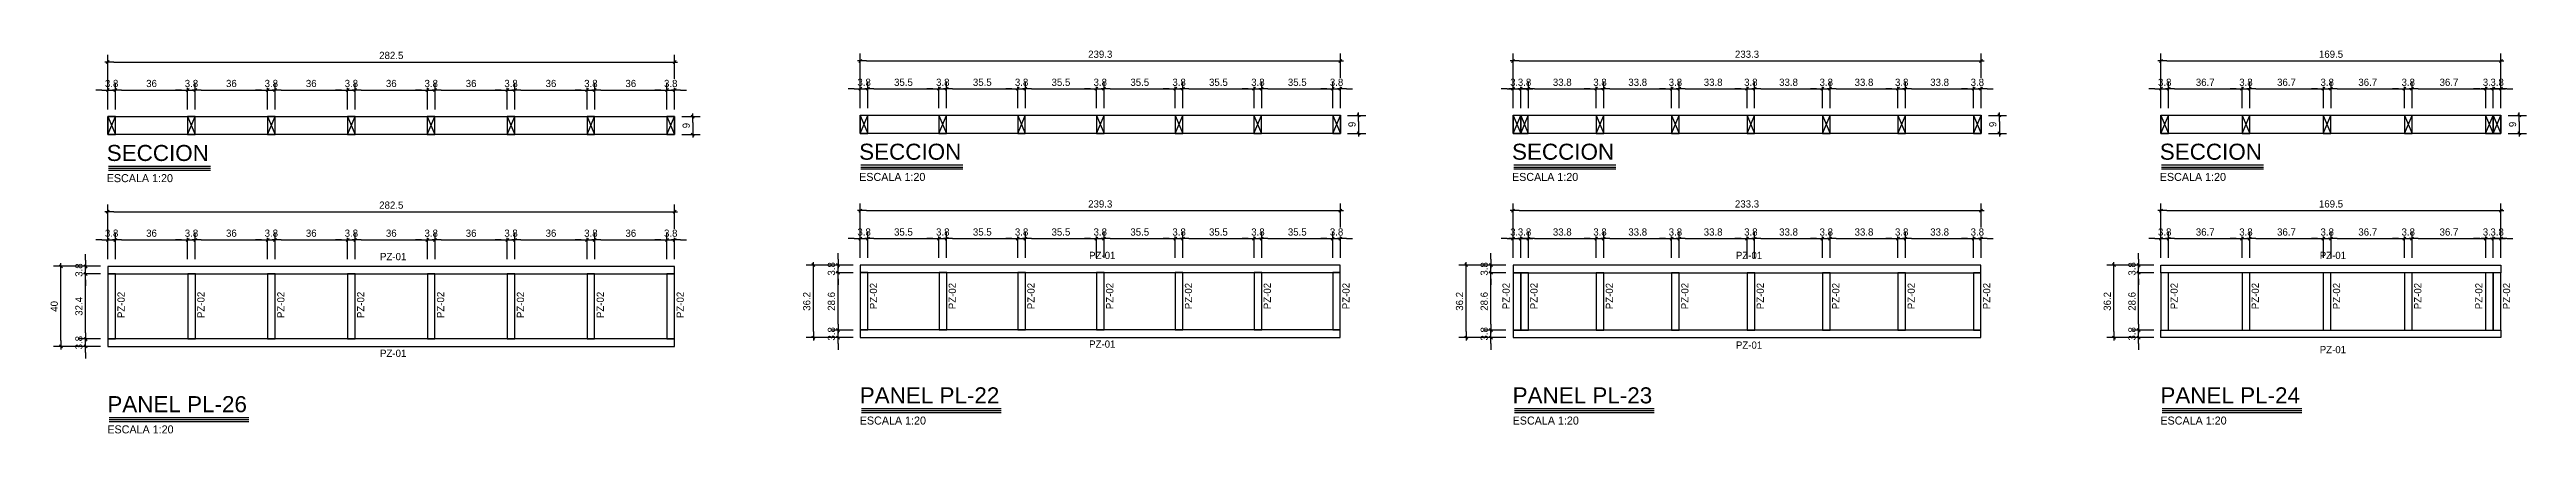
# Model space of a CAD drawing. Header units: millimetres. Extents: x 19458 to 19801, y 4351 to 4752.
# Drawn here: x 19594.81 to 19607.15, y 4506.91 to 4508.82 of the extents above; entities that cross this region are included whole.
import ezdxf
from ezdxf.enums import TextEntityAlignment as Align

# ---------------------------------------------------------------- set-up
doc = ezdxf.new("R2010")
doc.units = ezdxf.units.MM
for name, color, linetype in [('0 @ 0.2', 7, 'Continuous'), ('cotas', 1, 'Continuous'), ('cotas @ 0.02', 1, 'Continuous'), ('cotas @ 0.04', 1, 'Continuous'), ('cotas @ 0.05', 1, 'Continuous'), ('cotas @ 0.08', 1, 'Continuous'), ('cotas @ 0.1', 1, 'Continuous'), ('cotas @ 0.12', 1, 'Continuous'), ('cotas @ 0.125', 1, 'Continuous'), ('cotas @ 0.16', 1, 'Continuous'), ('cotas @ 0.2', 1, 'Continuous'), ('cotas @ 0.24', 1, 'Continuous'), ('cotas @ 0.25', 1, 'Continuous'), ('cotas @ 0.33', 1, 'Continuous'), ('cotas @ 0.48', 1, 'Continuous'), ('cotas @ 0.5', 1, 'Continuous'), ('cotas @ 0.64', 1, 'Continuous'), ('cotas @ 0.75', 1, 'Continuous'), ('cotas @ 0.96', 1, 'Continuous'), ('cotas @ 1', 1, 'Continuous'), ('cotas @ 1.2', 1, 'Continuous'), ('cotas @ 1.25', 1, 'Continuous'), ('cotas @ 1.5', 1, 'Continuous'), ('cotas @ 1.92', 1, 'Continuous'), ('cotas @ 10', 1, 'Continuous'), ('cotas @ 10.8', 1, 'Continuous'), ('cotas @ 100', 1, 'Continuous'), ('cotas @ 12', 1, 'Continuous'), ('cotas @ 15.36', 1, 'Continuous'), ('cotas @ 16', 1, 'Continuous'), ('cotas @ 2', 1, 'Continuous'), ('cotas @ 2.4', 1, 'Continuous'), ('cotas @ 2.5', 1, 'Continuous'), ('cotas @ 20', 1, 'Continuous'), ('cotas @ 200', 1, 'Continuous'), ('cotas @ 24', 1, 'Continuous'), ('cotas @ 3.6', 1, 'Continuous'), ('cotas @ 3.84', 1, 'Continuous'), ('cotas @ 30', 1, 'Continuous'), ('cotas @ 300', 1, 'Continuous'), ('cotas @ 36', 1, 'Continuous'), ('cotas @ 4', 1, 'Continuous'), ('cotas @ 4.8', 1, 'Continuous'), ('cotas @ 40', 1, 'Continuous'), ('cotas @ 400', 1, 'Continuous'), ('cotas @ 48', 1, 'Continuous'), ('cotas @ 5', 1, 'Continuous'), ('cotas @ 50', 1, 'Continuous'), ('cotas @ 500', 1, 'Continuous'), ('cotas @ 6', 1, 'Continuous'), ('cotas @ 7.2', 1, 'Continuous'), ('cotas @ 7.68', 1, 'Continuous'), ('cotas @ 8', 1, 'Continuous'), ('cotas @ 8.4', 1, 'Continuous'), ('cotas @ 9.6', 1, 'Continuous'), ('cotas @ 95.9969', 1, 'Continuous'), ('PANELES PARED', 2, 'Continuous'), ('TEXTO @ 0.2', 2, 'Continuous'), ('TEXTOS TITULOS @ 0.2', 3, 'Continuous')]:
    doc.layers.add(name, color=color, linetype=linetype)
doc.styles.add('century gothic', font='GOTHIC.TTF')
doc.styles.add('COTAS SMC', font='GOTHIC.TTF')
doc.styles.add('NOTAS', font='GOTHIC.TTF')
doc.styles.add('SMCtitulos', font='sanss___.ttf')
doc.dimstyles.new('ANOTATIVE 100 SMCONSTRUCCIONES', dxfattribs={"dimscale": 0, "dimtxt": 0.18, "dimasz": 0.15, "dimexe": 0.18, "dimexo": 0.09, "dimgap": 0.1, "dimtad": 1, "dimzin": 0, "dimdsep": 46, "dimtxsty": 'century gothic', "dimblk1": 'FLECHA1', "dimblk2": 'FLECHA1', "dimsah": 1, "dimcen": 0.18, "dimdle": 0.075, "dimclrd": 1, "dimclre": 1, "dimclrt": 2, "dimaunit": 1, "dimadec": 0, "dimazin": 0, "dimtfac": 0.75, "dimtix": 1, "dimtmove": 2, "dimatfit": 3, "dimfxl": 0.09, "dimtvp": 1.5, "dimtfill": 1, "dimtolj": 1, "dimtzin": 0, "dimarcsym": 0})
doc.dimstyles.new('ANOTATIVE CM SMCONSTRUCCIONES', dxfattribs={"dimscale": 0, "dimtxt": 0.18, "dimasz": 0.15, "dimexe": 0.18, "dimexo": 0.18, "dimgap": 0.07, "dimtad": 1, "dimdec": 1, "dimlfac": 100, "dimdsep": 46, "dimtxsty": 'century gothic', "dimblk1": 'FLECHA1', "dimblk2": 'FLECHA1', "dimsah": 1, "dimcen": 0.18, "dimdle": 0.075, "dimclrd": 1, "dimclre": 1, "dimclrt": 2, "dimaunit": 1, "dimadec": 0, "dimazin": 2, "dimtfac": 0.75, "dimtdec": 1, "dimtix": 1, "dimtmove": 2, "dimatfit": 3, "dimfxl": 0.09, "dimtvp": 1.5, "dimtfill": 1, "dimtolj": 1, "dimtzin": 0, "dimarcsym": 0})
doc.dimstyles.new('PIES SMCONSTRUCCIONES', dxfattribs={"dimscale": 0, "dimtxt": 0.18, "dimasz": 0.2, "dimexe": 0.18, "dimexo": 0, "dimgap": 0.1, "dimtad": 1, "dimdec": 0, "dimlfac": 39.370079, "dimzin": 0, "dimdsep": 46, "dimlunit": 4, "dimtxsty": 'COTAS SMC', "dimblk1": 'FLECHA1', "dimblk2": 'FLECHA1', "dimsah": 1, "dimcen": 0.2, "dimdle": 0.075, "dimclrd": 1, "dimclre": 1, "dimclrt": 2, "dimaunit": 1, "dimadec": 0, "dimazin": 0, "dimtfac": 0.75, "dimtdec": 0, "dimtix": 1, "dimtmove": 2, "dimatfit": 3, "dimfxl": 0.09, "dimtvp": 1.5, "dimtfill": 1, "dimtolj": 1, "dimtzin": 0, "dimarcsym": 0})
doc.dimstyles.new('PULGADAS SMCONSTRUCCIONES', dxfattribs={"dimscale": 0, "dimtxt": 0.18, "dimasz": 0.125, "dimexe": 0.18, "dimexo": 0, "dimgap": 0.1, "dimtad": 1, "dimdec": 0, "dimlfac": 39.370079, "dimzin": 0, "dimdsep": 46, "dimtxsty": 'COTAS SMC', "dimblk1": 'FLECHA1', "dimblk2": 'FLECHA1', "dimsah": 1, "dimcen": 0.18, "dimdle": 0.075, "dimclrd": 1, "dimclre": 1, "dimclrt": 2, "dimaunit": 1, "dimadec": 0, "dimazin": 0, "dimtfac": 0.75, "dimtdec": 0, "dimtix": 1, "dimtmove": 2, "dimatfit": 3, "dimfxl": 0.09, "dimtvp": 1.5, "dimtfill": 1, "dimtolj": 1, "dimtzin": 0, "dimarcsym": 0})

# ---------------------------------------------------------------- blocks, each defined once
blk = doc.blocks.new('PL3')
at = {"layer": 'PANELES PARED'}
for points in [[(19461.224, 4500.829), (19461.224, 4500.791), (19464.049, 4500.791), (19464.049, 4500.829)], [(19461.262, 4500.791), (19461.224, 4500.791), (19461.224, 4500.467), (19461.262, 4500.467)], [(19461.661, 4500.791), (19461.623, 4500.791), (19461.623, 4500.467), (19461.661, 4500.467)], [(19462.059, 4500.791), (19462.021, 4500.791), (19462.021, 4500.467), (19462.059, 4500.467)], [(19462.457, 4500.791), (19462.419, 4500.791), (19462.419, 4500.467), (19462.457, 4500.467)], [(19462.855, 4500.791), (19462.817, 4500.791), (19462.817, 4500.467), (19462.855, 4500.467)], [(19463.253, 4500.791), (19463.215, 4500.791), (19463.215, 4500.467), (19463.253, 4500.467)], [(19463.651, 4500.791), (19463.613, 4500.791), (19463.613, 4500.467), (19463.651, 4500.467)], [(19464.049, 4500.791), (19464.011, 4500.791), (19464.011, 4500.467), (19464.049, 4500.467)], [(19461.224, 4500.467), (19461.224, 4500.429), (19464.049, 4500.429), (19464.049, 4500.467)]]:
    blk.add_lwpolyline(points, close=True, dxfattribs=at)
blk = doc.blocks.new('*U46')
at = {"color": 2}
blk.add_line((0, 0.052), (3.483, 0.052), dxfattribs=at)
at = {"color": 250}
blk.add_line((0, 0), (3.483, 0), dxfattribs=at)
at = {"color": 7}
blk.add_line((0, -0.047), (3.483, -0.047), dxfattribs=at)
at = {"color": 0, "linetype": 'ByBlock', "lineweight": -2, "style": 'NOTAS'}
for tag, p in [('1TITLE', (0.027, 1.014)), ('2TITLE', (-0.043, 0.181))]:
    blk.add_attdef(tag, p, '', height=0.3, dxfattribs=at)
blk.add_attdef('SCALE', text='', height=0.18, dxfattribs=at).set_placement((-0.043, -0.148), align=Align.TOP_LEFT)
blk = doc.blocks.new('FLECHA1')
at = {"color": 4}
blk.add_line((-0.24618, -0.24808), (0.24808, 0.25), dxfattribs=at)
at = {"color": 1}
blk.add_line((-1, 0), (0.49616, 0), dxfattribs=at)
blk = doc.blocks.new('*D1278')
at = {"color": 1, "lineweight": -2, "transparency": 16777216}
for p, q in [((19594.985, 4507.411), (19594.985, 4507.441)), ((19595.06, 4507.381), (19594.949, 4507.381)), ((19595.06, 4507.343), (19594.949, 4507.343)), ((19594.985, 4507.343), (19594.985, 4507.381)), ((19594.985, 4507.313), (19594.985, 4507.283))]:
    blk.add_line(p, q, dxfattribs=at)
at = {"layer": 'Defpoints', "color": 0, "transparency": 16777216}
for p in [(19595.096, 4507.381), (19595.096, 4507.343)]:
    blk.add_point(p, dxfattribs=at)
at = {"color": 1, "lineweight": -2, "transparency": 16777216, "xscale": 0.03, "yscale": 0.03, "zscale": 0.03}
for p, rotation in [((19594.985, 4507.381), 270), ((19594.985, 4507.343), 90)]:
    blk.add_blockref('FLECHA1', p, dxfattribs=dict(at, rotation=rotation))
at = {"color": 2, "transparency": 16777216, "insert": (19594.952, 4507.362), "char_height": 0.036, "attachment_point": 5, "rotation": 90, "style": 'century gothic', "bg_fill": 3, "box_fill_scale": 1.1, "bg_fill_color": 256, "bg_fill_true_color": 13158600, "bg_fill_transparency": 0}
blk.add_mtext('\\A1;3.8', dxfattribs=at)
at = {"layer": 'Defpoints', "color": 0, "transparency": 16777216}
blk.add_point((19594.985, 4507.381), dxfattribs=at)
blk = doc.blocks.new('*D1279')
at = {"color": 1, "lineweight": -2, "transparency": 16777216}
for p, q in [((19595.06, 4507.705), (19594.949, 4507.705)), ((19594.985, 4507.411), (19594.985, 4507.675)), ((19595.06, 4507.381), (19594.949, 4507.381))]:
    blk.add_line(p, q, dxfattribs=at)
at = {"layer": 'Defpoints', "color": 0, "transparency": 16777216}
for p in [(19594.985, 4507.705), (19595.096, 4507.705), (19595.096, 4507.381)]:
    blk.add_point(p, dxfattribs=at)
at = {"color": 1, "lineweight": -2, "transparency": 16777216, "xscale": 0.03, "yscale": 0.03, "zscale": 0.03}
for p, rotation in [((19594.985, 4507.705), 90), ((19594.985, 4507.381), 270)]:
    blk.add_blockref('FLECHA1', p, dxfattribs=dict(at, rotation=rotation))
at = {"color": 2, "transparency": 16777216, "insert": (19594.952, 4507.543), "char_height": 0.036, "attachment_point": 5, "rotation": 90, "style": 'century gothic', "bg_fill": 3, "box_fill_scale": 1.1, "bg_fill_color": 256, "bg_fill_true_color": 13158600, "bg_fill_transparency": 0}
blk.add_mtext('\\A1;32.4', dxfattribs=at)
blk = doc.blocks.new('*D1280')
at = {"color": 1, "lineweight": -2, "transparency": 16777216}
for p, q in [((19594.985, 4507.773), (19594.985, 4507.803)), ((19595.06, 4507.743), (19594.949, 4507.743)), ((19595.06, 4507.705), (19594.949, 4507.705)), ((19594.985, 4507.705), (19594.985, 4507.743)), ((19594.985, 4507.675), (19594.985, 4507.645))]:
    blk.add_line(p, q, dxfattribs=at)
at = {"layer": 'Defpoints', "color": 0, "transparency": 16777216}
for p in [(19595.096, 4507.743), (19595.096, 4507.705)]:
    blk.add_point(p, dxfattribs=at)
at = {"color": 1, "lineweight": -2, "transparency": 16777216, "xscale": 0.03, "yscale": 0.03, "zscale": 0.03}
for p, rotation in [((19594.985, 4507.743), 270), ((19594.985, 4507.705), 90)]:
    blk.add_blockref('FLECHA1', p, dxfattribs=dict(at, rotation=rotation))
at = {"color": 2, "transparency": 16777216, "insert": (19594.952, 4507.724), "char_height": 0.036, "attachment_point": 5, "rotation": 90, "style": 'century gothic', "bg_fill": 3, "box_fill_scale": 1.1, "bg_fill_color": 256, "bg_fill_true_color": 13158600, "bg_fill_transparency": 0}
blk.add_mtext('\\A1;3.8', dxfattribs=at)
at = {"layer": 'Defpoints', "color": 0, "transparency": 16777216}
blk.add_point((19594.985, 4507.743), dxfattribs=at)
blk = doc.blocks.new('*D1281')
at = {"color": 1, "lineweight": -2, "transparency": 16777216}
for p, q in [((19595.06, 4507.743), (19594.826, 4507.743)), ((19594.862, 4507.373), (19594.862, 4507.713)), ((19595.06, 4507.343), (19594.826, 4507.343))]:
    blk.add_line(p, q, dxfattribs=at)
at = {"layer": 'Defpoints', "color": 0, "transparency": 16777216}
for p in [(19594.862, 4507.743), (19595.096, 4507.743), (19595.096, 4507.343)]:
    blk.add_point(p, dxfattribs=at)
at = {"color": 1, "lineweight": -2, "transparency": 16777216, "xscale": 0.03, "yscale": 0.03, "zscale": 0.03}
for p, rotation in [((19594.862, 4507.743), 90), ((19594.862, 4507.343), 270)]:
    blk.add_blockref('FLECHA1', p, dxfattribs=dict(at, rotation=rotation))
at = {"color": 2, "transparency": 16777216, "insert": (19594.829, 4507.543), "char_height": 0.036, "attachment_point": 5, "rotation": 90, "style": 'century gothic', "bg_fill": 3, "box_fill_scale": 1.1, "bg_fill_color": 256, "bg_fill_true_color": 13158600, "bg_fill_transparency": 0}
blk.add_mtext('\\A1;40', dxfattribs=at)
blk = doc.blocks.new('*D1282')
at = {"color": 1, "lineweight": -2, "transparency": 16777216}
for p, q in [((19595.066, 4507.875), (19595.036, 4507.875)), ((19595.096, 4507.779), (19595.096, 4507.911)), ((19595.096, 4507.875), (19595.134, 4507.875)), ((19595.134, 4507.779), (19595.134, 4507.911)), ((19595.164, 4507.875), (19595.194, 4507.875))]:
    blk.add_line(p, q, dxfattribs=at)
at = {"layer": 'Defpoints', "color": 0, "transparency": 16777216}
for p in [(19595.096, 4507.743), (19595.134, 4507.743)]:
    blk.add_point(p, dxfattribs=at)
at = {"color": 1, "lineweight": -2, "transparency": 16777216, "xscale": 0.03, "yscale": 0.03, "zscale": 0.03}
blk.add_blockref('FLECHA1', (19595.096, 4507.875), dxfattribs=at)
at = {"color": 1, "lineweight": -2, "transparency": 16777216, "xscale": 0.03, "yscale": 0.03, "zscale": 0.03, "rotation": 180}
blk.add_blockref('FLECHA1', (19595.134, 4507.875), dxfattribs=at)
at = {"color": 2, "transparency": 16777216, "insert": (19595.115, 4507.908), "char_height": 0.036, "attachment_point": 5, "style": 'century gothic', "bg_fill": 3, "box_fill_scale": 1.1, "bg_fill_color": 256, "bg_fill_true_color": 13158600, "bg_fill_transparency": 0}
blk.add_mtext('\\A1;3.8', dxfattribs=at)
at = {"layer": 'Defpoints', "color": 0, "transparency": 16777216}
blk.add_point((19595.134, 4507.875), dxfattribs=at)
blk = doc.blocks.new('*D1284')
at = {"color": 1, "lineweight": -2, "transparency": 16777216}
for p, q in [((19595.096, 4507.779), (19595.096, 4508.051)), ((19597.921, 4507.779), (19597.921, 4508.051)), ((19595.126, 4508.015), (19597.891, 4508.015))]:
    blk.add_line(p, q, dxfattribs=at)
at = {"layer": 'Defpoints', "color": 0, "transparency": 16777216}
for p in [(19597.921, 4508.015), (19595.096, 4507.743), (19597.921, 4507.743)]:
    blk.add_point(p, dxfattribs=at)
at = {"color": 1, "lineweight": -2, "transparency": 16777216, "xscale": 0.03, "yscale": 0.03, "zscale": 0.03, "rotation": 180}
blk.add_blockref('FLECHA1', (19595.096, 4508.015), dxfattribs=at)
at = {"color": 1, "lineweight": -2, "transparency": 16777216, "xscale": 0.03, "yscale": 0.03, "zscale": 0.03}
blk.add_blockref('FLECHA1', (19597.921, 4508.015), dxfattribs=at)
at = {"color": 2, "transparency": 16777216, "insert": (19596.509, 4508.048), "char_height": 0.036, "attachment_point": 5, "style": 'century gothic', "bg_fill": 3, "box_fill_scale": 1.1, "bg_fill_color": 256, "bg_fill_true_color": 13158600, "bg_fill_transparency": 0}
blk.add_mtext('\\A1;282.5', dxfattribs=at)
blk = doc.blocks.new('*D1287')
at = {"color": 1, "lineweight": -2, "transparency": 16777216}
for p, q in [((19597.853, 4507.875), (19597.823, 4507.875)), ((19597.883, 4507.779), (19597.883, 4507.911)), ((19597.883, 4507.875), (19597.921, 4507.875)), ((19597.921, 4507.779), (19597.921, 4507.911)), ((19597.951, 4507.875), (19597.981, 4507.875))]:
    blk.add_line(p, q, dxfattribs=at)
at = {"layer": 'Defpoints', "color": 0, "transparency": 16777216}
for p in [(19597.883, 4507.743), (19597.921, 4507.743)]:
    blk.add_point(p, dxfattribs=at)
at = {"color": 1, "lineweight": -2, "transparency": 16777216, "xscale": 0.03, "yscale": 0.03, "zscale": 0.03}
blk.add_blockref('FLECHA1', (19597.883, 4507.875), dxfattribs=at)
at = {"color": 1, "lineweight": -2, "transparency": 16777216, "xscale": 0.03, "yscale": 0.03, "zscale": 0.03, "rotation": 180}
blk.add_blockref('FLECHA1', (19597.921, 4507.875), dxfattribs=at)
at = {"color": 2, "transparency": 16777216, "insert": (19597.902, 4507.908), "char_height": 0.036, "attachment_point": 5, "style": 'century gothic', "bg_fill": 3, "box_fill_scale": 1.1, "bg_fill_color": 256, "bg_fill_true_color": 13158600, "bg_fill_transparency": 0}
blk.add_mtext('\\A1;3.8', dxfattribs=at)
at = {"layer": 'Defpoints', "color": 0, "transparency": 16777216}
blk.add_point((19597.921, 4507.875), dxfattribs=at)
blk = doc.blocks.new('*D1290')
at = {"color": 1, "lineweight": -2, "transparency": 16777216}
for p, q in [((19595.134, 4507.779), (19595.134, 4507.911)), ((19595.164, 4507.875), (19595.464, 4507.875)), ((19595.494, 4507.779), (19595.494, 4507.911))]:
    blk.add_line(p, q, dxfattribs=at)
at = {"layer": 'Defpoints', "color": 0, "transparency": 16777216}
for p in [(19595.494, 4507.875), (19595.134, 4507.743), (19595.494, 4507.743)]:
    blk.add_point(p, dxfattribs=at)
at = {"color": 1, "lineweight": -2, "transparency": 16777216, "xscale": 0.03, "yscale": 0.03, "zscale": 0.03, "rotation": 180}
blk.add_blockref('FLECHA1', (19595.134, 4507.875), dxfattribs=at)
at = {"color": 1, "lineweight": -2, "transparency": 16777216, "xscale": 0.03, "yscale": 0.03, "zscale": 0.03}
blk.add_blockref('FLECHA1', (19595.494, 4507.875), dxfattribs=at)
at = {"color": 2, "transparency": 16777216, "insert": (19595.314, 4507.908), "char_height": 0.036, "attachment_point": 5, "style": 'century gothic', "bg_fill": 3, "box_fill_scale": 1.1, "bg_fill_color": 256, "bg_fill_true_color": 13158600, "bg_fill_transparency": 0}
blk.add_mtext('\\A1;36', dxfattribs=at)
blk = doc.blocks.new('*D1291')
at = {"color": 1, "lineweight": -2, "transparency": 16777216}
for p, q in [((19595.464, 4507.875), (19595.434, 4507.875)), ((19595.494, 4507.779), (19595.494, 4507.911)), ((19595.494, 4507.875), (19595.532, 4507.875)), ((19595.532, 4507.779), (19595.532, 4507.911)), ((19595.562, 4507.875), (19595.592, 4507.875))]:
    blk.add_line(p, q, dxfattribs=at)
at = {"layer": 'Defpoints', "color": 0, "transparency": 16777216}
for p in [(19595.494, 4507.743), (19595.532, 4507.743)]:
    blk.add_point(p, dxfattribs=at)
at = {"color": 1, "lineweight": -2, "transparency": 16777216, "xscale": 0.03, "yscale": 0.03, "zscale": 0.03}
blk.add_blockref('FLECHA1', (19595.494, 4507.875), dxfattribs=at)
at = {"color": 1, "lineweight": -2, "transparency": 16777216, "xscale": 0.03, "yscale": 0.03, "zscale": 0.03, "rotation": 180}
blk.add_blockref('FLECHA1', (19595.532, 4507.875), dxfattribs=at)
at = {"color": 2, "transparency": 16777216, "insert": (19595.513, 4507.908), "char_height": 0.036, "attachment_point": 5, "style": 'century gothic', "bg_fill": 3, "box_fill_scale": 1.1, "bg_fill_color": 256, "bg_fill_true_color": 13158600, "bg_fill_transparency": 0}
blk.add_mtext('\\A1;3.8', dxfattribs=at)
at = {"layer": 'Defpoints', "color": 0, "transparency": 16777216}
blk.add_point((19595.532, 4507.875), dxfattribs=at)
blk = doc.blocks.new('*D1292')
at = {"color": 1, "lineweight": -2, "transparency": 16777216}
for p, q in [((19595.532, 4507.779), (19595.532, 4507.911)), ((19595.562, 4507.875), (19595.862, 4507.875)), ((19595.892, 4507.779), (19595.892, 4507.911))]:
    blk.add_line(p, q, dxfattribs=at)
at = {"layer": 'Defpoints', "color": 0, "transparency": 16777216}
for p in [(19595.892, 4507.875), (19595.532, 4507.743), (19595.892, 4507.743)]:
    blk.add_point(p, dxfattribs=at)
at = {"color": 1, "lineweight": -2, "transparency": 16777216, "xscale": 0.03, "yscale": 0.03, "zscale": 0.03, "rotation": 180}
blk.add_blockref('FLECHA1', (19595.532, 4507.875), dxfattribs=at)
at = {"color": 1, "lineweight": -2, "transparency": 16777216, "xscale": 0.03, "yscale": 0.03, "zscale": 0.03}
blk.add_blockref('FLECHA1', (19595.892, 4507.875), dxfattribs=at)
at = {"color": 2, "transparency": 16777216, "insert": (19595.712, 4507.908), "char_height": 0.036, "attachment_point": 5, "style": 'century gothic', "bg_fill": 3, "box_fill_scale": 1.1, "bg_fill_color": 256, "bg_fill_true_color": 13158600, "bg_fill_transparency": 0}
blk.add_mtext('\\A1;36', dxfattribs=at)
blk = doc.blocks.new('*D1293')
at = {"color": 1, "lineweight": -2, "transparency": 16777216}
for p, q in [((19595.862, 4507.875), (19595.832, 4507.875)), ((19595.892, 4507.779), (19595.892, 4507.911)), ((19595.892, 4507.875), (19595.93, 4507.875)), ((19595.93, 4507.779), (19595.93, 4507.911)), ((19595.96, 4507.875), (19595.99, 4507.875))]:
    blk.add_line(p, q, dxfattribs=at)
at = {"layer": 'Defpoints', "color": 0, "transparency": 16777216}
for p in [(19595.892, 4507.743), (19595.93, 4507.743)]:
    blk.add_point(p, dxfattribs=at)
at = {"color": 1, "lineweight": -2, "transparency": 16777216, "xscale": 0.03, "yscale": 0.03, "zscale": 0.03}
blk.add_blockref('FLECHA1', (19595.892, 4507.875), dxfattribs=at)
at = {"color": 1, "lineweight": -2, "transparency": 16777216, "xscale": 0.03, "yscale": 0.03, "zscale": 0.03, "rotation": 180}
blk.add_blockref('FLECHA1', (19595.93, 4507.875), dxfattribs=at)
at = {"color": 2, "transparency": 16777216, "insert": (19595.911, 4507.908), "char_height": 0.036, "attachment_point": 5, "style": 'century gothic', "bg_fill": 3, "box_fill_scale": 1.1, "bg_fill_color": 256, "bg_fill_true_color": 13158600, "bg_fill_transparency": 0}
blk.add_mtext('\\A1;3.8', dxfattribs=at)
at = {"layer": 'Defpoints', "color": 0, "transparency": 16777216}
blk.add_point((19595.93, 4507.875), dxfattribs=at)
blk = doc.blocks.new('*D1294')
at = {"color": 1, "lineweight": -2, "transparency": 16777216}
for p, q in [((19595.93, 4507.779), (19595.93, 4507.911)), ((19595.96, 4507.875), (19596.261, 4507.875)), ((19596.291, 4507.779), (19596.291, 4507.911))]:
    blk.add_line(p, q, dxfattribs=at)
at = {"layer": 'Defpoints', "color": 0, "transparency": 16777216}
for p in [(19596.291, 4507.875), (19595.93, 4507.743), (19596.291, 4507.743)]:
    blk.add_point(p, dxfattribs=at)
at = {"color": 1, "lineweight": -2, "transparency": 16777216, "xscale": 0.03, "yscale": 0.03, "zscale": 0.03, "rotation": 180}
blk.add_blockref('FLECHA1', (19595.93, 4507.875), dxfattribs=at)
at = {"color": 1, "lineweight": -2, "transparency": 16777216, "xscale": 0.03, "yscale": 0.03, "zscale": 0.03}
blk.add_blockref('FLECHA1', (19596.291, 4507.875), dxfattribs=at)
at = {"color": 2, "transparency": 16777216, "insert": (19596.11, 4507.908), "char_height": 0.036, "attachment_point": 5, "style": 'century gothic', "bg_fill": 3, "box_fill_scale": 1.1, "bg_fill_color": 256, "bg_fill_true_color": 13158600, "bg_fill_transparency": 0}
blk.add_mtext('\\A1;36', dxfattribs=at)
blk = doc.blocks.new('*D1295')
at = {"color": 1, "lineweight": -2, "transparency": 16777216}
for p, q in [((19596.261, 4507.875), (19596.231, 4507.875)), ((19596.291, 4507.779), (19596.291, 4507.911)), ((19596.291, 4507.875), (19596.329, 4507.875)), ((19596.329, 4507.779), (19596.329, 4507.911)), ((19596.359, 4507.875), (19596.389, 4507.875))]:
    blk.add_line(p, q, dxfattribs=at)
at = {"layer": 'Defpoints', "color": 0, "transparency": 16777216}
for p in [(19596.291, 4507.743), (19596.329, 4507.743)]:
    blk.add_point(p, dxfattribs=at)
at = {"color": 1, "lineweight": -2, "transparency": 16777216, "xscale": 0.03, "yscale": 0.03, "zscale": 0.03}
blk.add_blockref('FLECHA1', (19596.291, 4507.875), dxfattribs=at)
at = {"color": 1, "lineweight": -2, "transparency": 16777216, "xscale": 0.03, "yscale": 0.03, "zscale": 0.03, "rotation": 180}
blk.add_blockref('FLECHA1', (19596.329, 4507.875), dxfattribs=at)
at = {"color": 2, "transparency": 16777216, "insert": (19596.31, 4507.908), "char_height": 0.036, "attachment_point": 5, "style": 'century gothic', "bg_fill": 3, "box_fill_scale": 1.1, "bg_fill_color": 256, "bg_fill_true_color": 13158600, "bg_fill_transparency": 0}
blk.add_mtext('\\A1;3.8', dxfattribs=at)
at = {"layer": 'Defpoints', "color": 0, "transparency": 16777216}
blk.add_point((19596.329, 4507.875), dxfattribs=at)
blk = doc.blocks.new('*D1296')
at = {"color": 1, "lineweight": -2, "transparency": 16777216}
for p, q in [((19596.329, 4507.779), (19596.329, 4507.911)), ((19596.359, 4507.875), (19596.659, 4507.875)), ((19596.689, 4507.779), (19596.689, 4507.911))]:
    blk.add_line(p, q, dxfattribs=at)
at = {"layer": 'Defpoints', "color": 0, "transparency": 16777216}
for p in [(19596.689, 4507.875), (19596.329, 4507.743), (19596.689, 4507.743)]:
    blk.add_point(p, dxfattribs=at)
at = {"color": 1, "lineweight": -2, "transparency": 16777216, "xscale": 0.03, "yscale": 0.03, "zscale": 0.03, "rotation": 180}
blk.add_blockref('FLECHA1', (19596.329, 4507.875), dxfattribs=at)
at = {"color": 1, "lineweight": -2, "transparency": 16777216, "xscale": 0.03, "yscale": 0.03, "zscale": 0.03}
blk.add_blockref('FLECHA1', (19596.689, 4507.875), dxfattribs=at)
at = {"color": 2, "transparency": 16777216, "insert": (19596.509, 4507.908), "char_height": 0.036, "attachment_point": 5, "style": 'century gothic', "bg_fill": 3, "box_fill_scale": 1.1, "bg_fill_color": 256, "bg_fill_true_color": 13158600, "bg_fill_transparency": 0}
blk.add_mtext('\\A1;36', dxfattribs=at)
blk = doc.blocks.new('*D1297')
at = {"color": 1, "lineweight": -2, "transparency": 16777216}
for p, q in [((19596.659, 4507.875), (19596.629, 4507.875)), ((19596.689, 4507.779), (19596.689, 4507.911)), ((19596.689, 4507.875), (19596.727, 4507.875)), ((19596.727, 4507.779), (19596.727, 4507.911)), ((19596.757, 4507.875), (19596.787, 4507.875))]:
    blk.add_line(p, q, dxfattribs=at)
at = {"layer": 'Defpoints', "color": 0, "transparency": 16777216}
for p in [(19596.689, 4507.743), (19596.727, 4507.743)]:
    blk.add_point(p, dxfattribs=at)
at = {"color": 1, "lineweight": -2, "transparency": 16777216, "xscale": 0.03, "yscale": 0.03, "zscale": 0.03}
blk.add_blockref('FLECHA1', (19596.689, 4507.875), dxfattribs=at)
at = {"color": 1, "lineweight": -2, "transparency": 16777216, "xscale": 0.03, "yscale": 0.03, "zscale": 0.03, "rotation": 180}
blk.add_blockref('FLECHA1', (19596.727, 4507.875), dxfattribs=at)
at = {"color": 2, "transparency": 16777216, "insert": (19596.708, 4507.908), "char_height": 0.036, "attachment_point": 5, "style": 'century gothic', "bg_fill": 3, "box_fill_scale": 1.1, "bg_fill_color": 256, "bg_fill_true_color": 13158600, "bg_fill_transparency": 0}
blk.add_mtext('\\A1;3.8', dxfattribs=at)
at = {"layer": 'Defpoints', "color": 0, "transparency": 16777216}
blk.add_point((19596.727, 4507.875), dxfattribs=at)
blk = doc.blocks.new('*D1298')
at = {"color": 1, "lineweight": -2, "transparency": 16777216}
for p, q in [((19596.727, 4507.779), (19596.727, 4507.911)), ((19596.757, 4507.875), (19597.057, 4507.875)), ((19597.087, 4507.779), (19597.087, 4507.911))]:
    blk.add_line(p, q, dxfattribs=at)
at = {"layer": 'Defpoints', "color": 0, "transparency": 16777216}
for p in [(19597.087, 4507.875), (19596.727, 4507.743), (19597.087, 4507.743)]:
    blk.add_point(p, dxfattribs=at)
at = {"color": 1, "lineweight": -2, "transparency": 16777216, "xscale": 0.03, "yscale": 0.03, "zscale": 0.03, "rotation": 180}
blk.add_blockref('FLECHA1', (19596.727, 4507.875), dxfattribs=at)
at = {"color": 1, "lineweight": -2, "transparency": 16777216, "xscale": 0.03, "yscale": 0.03, "zscale": 0.03}
blk.add_blockref('FLECHA1', (19597.087, 4507.875), dxfattribs=at)
at = {"color": 2, "transparency": 16777216, "insert": (19596.907, 4507.908), "char_height": 0.036, "attachment_point": 5, "style": 'century gothic', "bg_fill": 3, "box_fill_scale": 1.1, "bg_fill_color": 256, "bg_fill_true_color": 13158600, "bg_fill_transparency": 0}
blk.add_mtext('\\A1;36', dxfattribs=at)
blk = doc.blocks.new('*D1299')
at = {"color": 1, "lineweight": -2, "transparency": 16777216}
for p, q in [((19597.057, 4507.875), (19597.027, 4507.875)), ((19597.087, 4507.779), (19597.087, 4507.911)), ((19597.087, 4507.875), (19597.125, 4507.875)), ((19597.125, 4507.779), (19597.125, 4507.911)), ((19597.155, 4507.875), (19597.185, 4507.875))]:
    blk.add_line(p, q, dxfattribs=at)
at = {"layer": 'Defpoints', "color": 0, "transparency": 16777216}
for p in [(19597.087, 4507.743), (19597.125, 4507.743)]:
    blk.add_point(p, dxfattribs=at)
at = {"color": 1, "lineweight": -2, "transparency": 16777216, "xscale": 0.03, "yscale": 0.03, "zscale": 0.03}
blk.add_blockref('FLECHA1', (19597.087, 4507.875), dxfattribs=at)
at = {"color": 1, "lineweight": -2, "transparency": 16777216, "xscale": 0.03, "yscale": 0.03, "zscale": 0.03, "rotation": 180}
blk.add_blockref('FLECHA1', (19597.125, 4507.875), dxfattribs=at)
at = {"color": 2, "transparency": 16777216, "insert": (19597.106, 4507.908), "char_height": 0.036, "attachment_point": 5, "style": 'century gothic', "bg_fill": 3, "box_fill_scale": 1.1, "bg_fill_color": 256, "bg_fill_true_color": 13158600, "bg_fill_transparency": 0}
blk.add_mtext('\\A1;3.8', dxfattribs=at)
at = {"layer": 'Defpoints', "color": 0, "transparency": 16777216}
blk.add_point((19597.125, 4507.875), dxfattribs=at)
blk = doc.blocks.new('*D1300')
at = {"color": 1, "lineweight": -2, "transparency": 16777216}
for p, q in [((19597.125, 4507.779), (19597.125, 4507.911)), ((19597.155, 4507.875), (19597.455, 4507.875)), ((19597.485, 4507.779), (19597.485, 4507.911))]:
    blk.add_line(p, q, dxfattribs=at)
at = {"layer": 'Defpoints', "color": 0, "transparency": 16777216}
for p in [(19597.485, 4507.875), (19597.125, 4507.743), (19597.485, 4507.743)]:
    blk.add_point(p, dxfattribs=at)
at = {"color": 1, "lineweight": -2, "transparency": 16777216, "xscale": 0.03, "yscale": 0.03, "zscale": 0.03, "rotation": 180}
blk.add_blockref('FLECHA1', (19597.125, 4507.875), dxfattribs=at)
at = {"color": 1, "lineweight": -2, "transparency": 16777216, "xscale": 0.03, "yscale": 0.03, "zscale": 0.03}
blk.add_blockref('FLECHA1', (19597.485, 4507.875), dxfattribs=at)
at = {"color": 2, "transparency": 16777216, "insert": (19597.305, 4507.908), "char_height": 0.036, "attachment_point": 5, "style": 'century gothic', "bg_fill": 3, "box_fill_scale": 1.1, "bg_fill_color": 256, "bg_fill_true_color": 13158600, "bg_fill_transparency": 0}
blk.add_mtext('\\A1;36', dxfattribs=at)
blk = doc.blocks.new('*D1301')
at = {"color": 1, "lineweight": -2, "transparency": 16777216}
for p, q in [((19597.455, 4507.875), (19597.425, 4507.875)), ((19597.485, 4507.779), (19597.485, 4507.911)), ((19597.485, 4507.875), (19597.523, 4507.875)), ((19597.523, 4507.779), (19597.523, 4507.911)), ((19597.553, 4507.875), (19597.583, 4507.875))]:
    blk.add_line(p, q, dxfattribs=at)
at = {"layer": 'Defpoints', "color": 0, "transparency": 16777216}
for p in [(19597.485, 4507.743), (19597.523, 4507.743)]:
    blk.add_point(p, dxfattribs=at)
at = {"color": 1, "lineweight": -2, "transparency": 16777216, "xscale": 0.03, "yscale": 0.03, "zscale": 0.03}
blk.add_blockref('FLECHA1', (19597.485, 4507.875), dxfattribs=at)
at = {"color": 1, "lineweight": -2, "transparency": 16777216, "xscale": 0.03, "yscale": 0.03, "zscale": 0.03, "rotation": 180}
blk.add_blockref('FLECHA1', (19597.523, 4507.875), dxfattribs=at)
at = {"color": 2, "transparency": 16777216, "insert": (19597.504, 4507.908), "char_height": 0.036, "attachment_point": 5, "style": 'century gothic', "bg_fill": 3, "box_fill_scale": 1.1, "bg_fill_color": 256, "bg_fill_true_color": 13158600, "bg_fill_transparency": 0}
blk.add_mtext('\\A1;3.8', dxfattribs=at)
at = {"layer": 'Defpoints', "color": 0, "transparency": 16777216}
blk.add_point((19597.523, 4507.875), dxfattribs=at)
blk = doc.blocks.new('*D1302')
at = {"color": 1, "lineweight": -2, "transparency": 16777216}
for p, q in [((19597.523, 4507.779), (19597.523, 4507.911)), ((19597.553, 4507.875), (19597.853, 4507.875)), ((19597.883, 4507.779), (19597.883, 4507.911))]:
    blk.add_line(p, q, dxfattribs=at)
at = {"layer": 'Defpoints', "color": 0, "transparency": 16777216}
for p in [(19597.883, 4507.875), (19597.523, 4507.743), (19597.883, 4507.743)]:
    blk.add_point(p, dxfattribs=at)
at = {"color": 1, "lineweight": -2, "transparency": 16777216, "xscale": 0.03, "yscale": 0.03, "zscale": 0.03, "rotation": 180}
blk.add_blockref('FLECHA1', (19597.523, 4507.875), dxfattribs=at)
at = {"color": 1, "lineweight": -2, "transparency": 16777216, "xscale": 0.03, "yscale": 0.03, "zscale": 0.03}
blk.add_blockref('FLECHA1', (19597.883, 4507.875), dxfattribs=at)
at = {"color": 2, "transparency": 16777216, "insert": (19597.703, 4507.908), "char_height": 0.036, "attachment_point": 5, "style": 'century gothic', "bg_fill": 3, "box_fill_scale": 1.1, "bg_fill_color": 256, "bg_fill_true_color": 13158600, "bg_fill_transparency": 0}
blk.add_mtext('\\A1;36', dxfattribs=at)
blk = doc.blocks.new('PZ1')
at = {"layer": 'PANELES PARED'}
for p, q in [((19503.986, 4507.849), (19504.024, 4507.759)), ((19503.986, 4507.759), (19504.024, 4507.849))]:
    blk.add_line(p, q, dxfattribs=at)
blk.add_lwpolyline([(19503.986, 4507.759), (19504.024, 4507.759), (19504.024, 4507.849), (19503.986, 4507.849)], close=True, dxfattribs=at)
blk = doc.blocks.new('*U14')
at = {"color": 2}
blk.add_line((0, 0.052), (2.541, 0.052), dxfattribs=at)
at = {"color": 250}
blk.add_line((0, 0), (2.541, 0), dxfattribs=at)
at = {"color": 7}
blk.add_line((0, -0.047), (2.541, -0.047), dxfattribs=at)
at = {"color": 0, "linetype": 'ByBlock', "lineweight": -2, "style": 'NOTAS'}
for tag, p in [('1TITLE', (0.027, 1.014)), ('2TITLE', (-0.043, 0.181))]:
    blk.add_attdef(tag, p, '', height=0.3, dxfattribs=at)
blk.add_attdef('SCALE', text='', height=0.18, dxfattribs=at).set_placement((-0.043, -0.148), align=Align.TOP_LEFT)
blk = doc.blocks.new('*D1321')
at = {"color": 1, "lineweight": -2, "transparency": 16777216}
for p, q in [((19597.957, 4508.49), (19598.048, 4508.49)), ((19598.012, 4508.46), (19598.012, 4508.43)), ((19597.957, 4508.4), (19598.048, 4508.4))]:
    blk.add_line(p, q, dxfattribs=at)
at = {"color": 1, "lineweight": -2, "transparency": 16777216, "xscale": 0.03, "yscale": 0.03, "zscale": 0.03}
for p, rotation in [((19598.012, 4508.49), 90), ((19598.012, 4508.4), 270)]:
    blk.add_blockref('FLECHA1', p, dxfattribs=dict(at, rotation=rotation))
at = {"color": 2, "transparency": 16777216, "insert": (19597.979, 4508.445), "char_height": 0.036, "attachment_point": 5, "rotation": 90, "style": 'century gothic', "bg_fill": 3, "box_fill_scale": 1.1, "bg_fill_color": 256, "bg_fill_true_color": 13158600, "bg_fill_transparency": 0}
blk.add_mtext('\\A1;9', dxfattribs=at)
at = {"layer": 'Defpoints', "color": 0, "transparency": 16777216}
for p in [(19597.921, 4508.49), (19597.921, 4508.4), (19598.012, 4508.4)]:
    blk.add_point(p, dxfattribs=at)
blk = doc.blocks.new('*D1344')
at = {"color": 1, "lineweight": -2, "transparency": 16777216}
for p, q in [((19595.066, 4508.622), (19595.036, 4508.622)), ((19595.096, 4508.526), (19595.096, 4508.658)), ((19595.096, 4508.622), (19595.134, 4508.622)), ((19595.134, 4508.526), (19595.134, 4508.658)), ((19595.164, 4508.622), (19595.194, 4508.622))]:
    blk.add_line(p, q, dxfattribs=at)
at = {"layer": 'Defpoints', "color": 0, "transparency": 16777216}
for p in [(19595.096, 4508.49), (19595.134, 4508.49)]:
    blk.add_point(p, dxfattribs=at)
at = {"color": 1, "lineweight": -2, "transparency": 16777216, "xscale": 0.03, "yscale": 0.03, "zscale": 0.03}
blk.add_blockref('FLECHA1', (19595.096, 4508.622), dxfattribs=at)
at = {"color": 1, "lineweight": -2, "transparency": 16777216, "xscale": 0.03, "yscale": 0.03, "zscale": 0.03, "rotation": 180}
blk.add_blockref('FLECHA1', (19595.134, 4508.622), dxfattribs=at)
at = {"color": 2, "transparency": 16777216, "insert": (19595.115, 4508.655), "char_height": 0.036, "attachment_point": 5, "style": 'century gothic', "bg_fill": 3, "box_fill_scale": 1.1, "bg_fill_color": 256, "bg_fill_true_color": 13158600, "bg_fill_transparency": 0}
blk.add_mtext('\\A1;3.8', dxfattribs=at)
at = {"layer": 'Defpoints', "color": 0, "transparency": 16777216}
blk.add_point((19595.134, 4508.622), dxfattribs=at)
blk = doc.blocks.new('*D1345')
at = {"color": 1, "lineweight": -2, "transparency": 16777216}
for p, q in [((19595.096, 4508.526), (19595.096, 4508.798)), ((19597.921, 4508.526), (19597.921, 4508.798)), ((19595.126, 4508.762), (19597.891, 4508.762))]:
    blk.add_line(p, q, dxfattribs=at)
at = {"layer": 'Defpoints', "color": 0, "transparency": 16777216}
for p in [(19597.921, 4508.762), (19595.096, 4508.49), (19597.921, 4508.49)]:
    blk.add_point(p, dxfattribs=at)
at = {"color": 1, "lineweight": -2, "transparency": 16777216, "xscale": 0.03, "yscale": 0.03, "zscale": 0.03, "rotation": 180}
blk.add_blockref('FLECHA1', (19595.096, 4508.762), dxfattribs=at)
at = {"color": 1, "lineweight": -2, "transparency": 16777216, "xscale": 0.03, "yscale": 0.03, "zscale": 0.03}
blk.add_blockref('FLECHA1', (19597.921, 4508.762), dxfattribs=at)
at = {"color": 2, "transparency": 16777216, "insert": (19596.509, 4508.795), "char_height": 0.036, "attachment_point": 5, "style": 'century gothic', "bg_fill": 3, "box_fill_scale": 1.1, "bg_fill_color": 256, "bg_fill_true_color": 13158600, "bg_fill_transparency": 0}
blk.add_mtext('\\A1;282.5', dxfattribs=at)
blk = doc.blocks.new('*D1346')
at = {"color": 1, "lineweight": -2, "transparency": 16777216}
for p, q in [((19597.853, 4508.622), (19597.823, 4508.622)), ((19597.883, 4508.526), (19597.883, 4508.658)), ((19597.883, 4508.622), (19597.921, 4508.622)), ((19597.921, 4508.526), (19597.921, 4508.658)), ((19597.951, 4508.622), (19597.981, 4508.622))]:
    blk.add_line(p, q, dxfattribs=at)
at = {"layer": 'Defpoints', "color": 0, "transparency": 16777216}
for p in [(19597.883, 4508.49), (19597.921, 4508.49)]:
    blk.add_point(p, dxfattribs=at)
at = {"color": 1, "lineweight": -2, "transparency": 16777216, "xscale": 0.03, "yscale": 0.03, "zscale": 0.03}
blk.add_blockref('FLECHA1', (19597.883, 4508.622), dxfattribs=at)
at = {"color": 1, "lineweight": -2, "transparency": 16777216, "xscale": 0.03, "yscale": 0.03, "zscale": 0.03, "rotation": 180}
blk.add_blockref('FLECHA1', (19597.921, 4508.622), dxfattribs=at)
at = {"color": 2, "transparency": 16777216, "insert": (19597.902, 4508.655), "char_height": 0.036, "attachment_point": 5, "style": 'century gothic', "bg_fill": 3, "box_fill_scale": 1.1, "bg_fill_color": 256, "bg_fill_true_color": 13158600, "bg_fill_transparency": 0}
blk.add_mtext('\\A1;3.8', dxfattribs=at)
at = {"layer": 'Defpoints', "color": 0, "transparency": 16777216}
blk.add_point((19597.921, 4508.622), dxfattribs=at)
blk = doc.blocks.new('*D1347')
at = {"color": 1, "lineweight": -2, "transparency": 16777216}
for p, q in [((19595.134, 4508.526), (19595.134, 4508.658)), ((19595.164, 4508.622), (19595.464, 4508.622)), ((19595.494, 4508.526), (19595.494, 4508.658))]:
    blk.add_line(p, q, dxfattribs=at)
at = {"layer": 'Defpoints', "color": 0, "transparency": 16777216}
for p in [(19595.494, 4508.622), (19595.134, 4508.49), (19595.494, 4508.49)]:
    blk.add_point(p, dxfattribs=at)
at = {"color": 1, "lineweight": -2, "transparency": 16777216, "xscale": 0.03, "yscale": 0.03, "zscale": 0.03, "rotation": 180}
blk.add_blockref('FLECHA1', (19595.134, 4508.622), dxfattribs=at)
at = {"color": 1, "lineweight": -2, "transparency": 16777216, "xscale": 0.03, "yscale": 0.03, "zscale": 0.03}
blk.add_blockref('FLECHA1', (19595.494, 4508.622), dxfattribs=at)
at = {"color": 2, "transparency": 16777216, "insert": (19595.314, 4508.655), "char_height": 0.036, "attachment_point": 5, "style": 'century gothic', "bg_fill": 3, "box_fill_scale": 1.1, "bg_fill_color": 256, "bg_fill_true_color": 13158600, "bg_fill_transparency": 0}
blk.add_mtext('\\A1;36', dxfattribs=at)
blk = doc.blocks.new('*D1348')
at = {"color": 1, "lineweight": -2, "transparency": 16777216}
for p, q in [((19595.464, 4508.622), (19595.434, 4508.622)), ((19595.494, 4508.526), (19595.494, 4508.658)), ((19595.494, 4508.622), (19595.532, 4508.622)), ((19595.532, 4508.526), (19595.532, 4508.658)), ((19595.562, 4508.622), (19595.592, 4508.622))]:
    blk.add_line(p, q, dxfattribs=at)
at = {"layer": 'Defpoints', "color": 0, "transparency": 16777216}
for p in [(19595.494, 4508.49), (19595.532, 4508.49)]:
    blk.add_point(p, dxfattribs=at)
at = {"color": 1, "lineweight": -2, "transparency": 16777216, "xscale": 0.03, "yscale": 0.03, "zscale": 0.03}
blk.add_blockref('FLECHA1', (19595.494, 4508.622), dxfattribs=at)
at = {"color": 1, "lineweight": -2, "transparency": 16777216, "xscale": 0.03, "yscale": 0.03, "zscale": 0.03, "rotation": 180}
blk.add_blockref('FLECHA1', (19595.532, 4508.622), dxfattribs=at)
at = {"color": 2, "transparency": 16777216, "insert": (19595.513, 4508.655), "char_height": 0.036, "attachment_point": 5, "style": 'century gothic', "bg_fill": 3, "box_fill_scale": 1.1, "bg_fill_color": 256, "bg_fill_true_color": 13158600, "bg_fill_transparency": 0}
blk.add_mtext('\\A1;3.8', dxfattribs=at)
at = {"layer": 'Defpoints', "color": 0, "transparency": 16777216}
blk.add_point((19595.532, 4508.622), dxfattribs=at)
blk = doc.blocks.new('*D1349')
at = {"color": 1, "lineweight": -2, "transparency": 16777216}
for p, q in [((19595.532, 4508.526), (19595.532, 4508.658)), ((19595.562, 4508.622), (19595.862, 4508.622)), ((19595.892, 4508.526), (19595.892, 4508.658))]:
    blk.add_line(p, q, dxfattribs=at)
at = {"layer": 'Defpoints', "color": 0, "transparency": 16777216}
for p in [(19595.892, 4508.622), (19595.532, 4508.49), (19595.892, 4508.49)]:
    blk.add_point(p, dxfattribs=at)
at = {"color": 1, "lineweight": -2, "transparency": 16777216, "xscale": 0.03, "yscale": 0.03, "zscale": 0.03, "rotation": 180}
blk.add_blockref('FLECHA1', (19595.532, 4508.622), dxfattribs=at)
at = {"color": 1, "lineweight": -2, "transparency": 16777216, "xscale": 0.03, "yscale": 0.03, "zscale": 0.03}
blk.add_blockref('FLECHA1', (19595.892, 4508.622), dxfattribs=at)
at = {"color": 2, "transparency": 16777216, "insert": (19595.712, 4508.655), "char_height": 0.036, "attachment_point": 5, "style": 'century gothic', "bg_fill": 3, "box_fill_scale": 1.1, "bg_fill_color": 256, "bg_fill_true_color": 13158600, "bg_fill_transparency": 0}
blk.add_mtext('\\A1;36', dxfattribs=at)
blk = doc.blocks.new('*D1350')
at = {"color": 1, "lineweight": -2, "transparency": 16777216}
for p, q in [((19595.862, 4508.622), (19595.832, 4508.622)), ((19595.892, 4508.526), (19595.892, 4508.658)), ((19595.892, 4508.622), (19595.93, 4508.622)), ((19595.93, 4508.526), (19595.93, 4508.658)), ((19595.96, 4508.622), (19595.99, 4508.622))]:
    blk.add_line(p, q, dxfattribs=at)
at = {"layer": 'Defpoints', "color": 0, "transparency": 16777216}
for p in [(19595.892, 4508.49), (19595.93, 4508.49)]:
    blk.add_point(p, dxfattribs=at)
at = {"color": 1, "lineweight": -2, "transparency": 16777216, "xscale": 0.03, "yscale": 0.03, "zscale": 0.03}
blk.add_blockref('FLECHA1', (19595.892, 4508.622), dxfattribs=at)
at = {"color": 1, "lineweight": -2, "transparency": 16777216, "xscale": 0.03, "yscale": 0.03, "zscale": 0.03, "rotation": 180}
blk.add_blockref('FLECHA1', (19595.93, 4508.622), dxfattribs=at)
at = {"color": 2, "transparency": 16777216, "insert": (19595.911, 4508.655), "char_height": 0.036, "attachment_point": 5, "style": 'century gothic', "bg_fill": 3, "box_fill_scale": 1.1, "bg_fill_color": 256, "bg_fill_true_color": 13158600, "bg_fill_transparency": 0}
blk.add_mtext('\\A1;3.8', dxfattribs=at)
at = {"layer": 'Defpoints', "color": 0, "transparency": 16777216}
blk.add_point((19595.93, 4508.622), dxfattribs=at)
blk = doc.blocks.new('*D1351')
at = {"color": 1, "lineweight": -2, "transparency": 16777216}
for p, q in [((19595.93, 4508.526), (19595.93, 4508.658)), ((19595.96, 4508.622), (19596.261, 4508.622)), ((19596.291, 4508.526), (19596.291, 4508.658))]:
    blk.add_line(p, q, dxfattribs=at)
at = {"layer": 'Defpoints', "color": 0, "transparency": 16777216}
for p in [(19596.291, 4508.622), (19595.93, 4508.49), (19596.291, 4508.49)]:
    blk.add_point(p, dxfattribs=at)
at = {"color": 1, "lineweight": -2, "transparency": 16777216, "xscale": 0.03, "yscale": 0.03, "zscale": 0.03, "rotation": 180}
blk.add_blockref('FLECHA1', (19595.93, 4508.622), dxfattribs=at)
at = {"color": 1, "lineweight": -2, "transparency": 16777216, "xscale": 0.03, "yscale": 0.03, "zscale": 0.03}
blk.add_blockref('FLECHA1', (19596.291, 4508.622), dxfattribs=at)
at = {"color": 2, "transparency": 16777216, "insert": (19596.11, 4508.655), "char_height": 0.036, "attachment_point": 5, "style": 'century gothic', "bg_fill": 3, "box_fill_scale": 1.1, "bg_fill_color": 256, "bg_fill_true_color": 13158600, "bg_fill_transparency": 0}
blk.add_mtext('\\A1;36', dxfattribs=at)
blk = doc.blocks.new('*D1352')
at = {"color": 1, "lineweight": -2, "transparency": 16777216}
for p, q in [((19596.261, 4508.622), (19596.231, 4508.622)), ((19596.291, 4508.526), (19596.291, 4508.658)), ((19596.291, 4508.622), (19596.329, 4508.622)), ((19596.329, 4508.526), (19596.329, 4508.658)), ((19596.359, 4508.622), (19596.389, 4508.622))]:
    blk.add_line(p, q, dxfattribs=at)
at = {"layer": 'Defpoints', "color": 0, "transparency": 16777216}
for p in [(19596.291, 4508.49), (19596.329, 4508.49)]:
    blk.add_point(p, dxfattribs=at)
at = {"color": 1, "lineweight": -2, "transparency": 16777216, "xscale": 0.03, "yscale": 0.03, "zscale": 0.03}
blk.add_blockref('FLECHA1', (19596.291, 4508.622), dxfattribs=at)
at = {"color": 1, "lineweight": -2, "transparency": 16777216, "xscale": 0.03, "yscale": 0.03, "zscale": 0.03, "rotation": 180}
blk.add_blockref('FLECHA1', (19596.329, 4508.622), dxfattribs=at)
at = {"color": 2, "transparency": 16777216, "insert": (19596.31, 4508.655), "char_height": 0.036, "attachment_point": 5, "style": 'century gothic', "bg_fill": 3, "box_fill_scale": 1.1, "bg_fill_color": 256, "bg_fill_true_color": 13158600, "bg_fill_transparency": 0}
blk.add_mtext('\\A1;3.8', dxfattribs=at)
at = {"layer": 'Defpoints', "color": 0, "transparency": 16777216}
blk.add_point((19596.329, 4508.622), dxfattribs=at)
blk = doc.blocks.new('*D1353')
at = {"color": 1, "lineweight": -2, "transparency": 16777216}
for p, q in [((19596.329, 4508.526), (19596.329, 4508.658)), ((19596.359, 4508.622), (19596.659, 4508.622)), ((19596.689, 4508.526), (19596.689, 4508.658))]:
    blk.add_line(p, q, dxfattribs=at)
at = {"layer": 'Defpoints', "color": 0, "transparency": 16777216}
for p in [(19596.689, 4508.622), (19596.329, 4508.49), (19596.689, 4508.49)]:
    blk.add_point(p, dxfattribs=at)
at = {"color": 1, "lineweight": -2, "transparency": 16777216, "xscale": 0.03, "yscale": 0.03, "zscale": 0.03, "rotation": 180}
blk.add_blockref('FLECHA1', (19596.329, 4508.622), dxfattribs=at)
at = {"color": 1, "lineweight": -2, "transparency": 16777216, "xscale": 0.03, "yscale": 0.03, "zscale": 0.03}
blk.add_blockref('FLECHA1', (19596.689, 4508.622), dxfattribs=at)
at = {"color": 2, "transparency": 16777216, "insert": (19596.509, 4508.655), "char_height": 0.036, "attachment_point": 5, "style": 'century gothic', "bg_fill": 3, "box_fill_scale": 1.1, "bg_fill_color": 256, "bg_fill_true_color": 13158600, "bg_fill_transparency": 0}
blk.add_mtext('\\A1;36', dxfattribs=at)
blk = doc.blocks.new('*D1354')
at = {"color": 1, "lineweight": -2, "transparency": 16777216}
for p, q in [((19596.659, 4508.622), (19596.629, 4508.622)), ((19596.689, 4508.526), (19596.689, 4508.658)), ((19596.689, 4508.622), (19596.727, 4508.622)), ((19596.727, 4508.526), (19596.727, 4508.658)), ((19596.757, 4508.622), (19596.787, 4508.622))]:
    blk.add_line(p, q, dxfattribs=at)
at = {"layer": 'Defpoints', "color": 0, "transparency": 16777216}
for p in [(19596.689, 4508.49), (19596.727, 4508.49)]:
    blk.add_point(p, dxfattribs=at)
at = {"color": 1, "lineweight": -2, "transparency": 16777216, "xscale": 0.03, "yscale": 0.03, "zscale": 0.03}
blk.add_blockref('FLECHA1', (19596.689, 4508.622), dxfattribs=at)
at = {"color": 1, "lineweight": -2, "transparency": 16777216, "xscale": 0.03, "yscale": 0.03, "zscale": 0.03, "rotation": 180}
blk.add_blockref('FLECHA1', (19596.727, 4508.622), dxfattribs=at)
at = {"color": 2, "transparency": 16777216, "insert": (19596.708, 4508.655), "char_height": 0.036, "attachment_point": 5, "style": 'century gothic', "bg_fill": 3, "box_fill_scale": 1.1, "bg_fill_color": 256, "bg_fill_true_color": 13158600, "bg_fill_transparency": 0}
blk.add_mtext('\\A1;3.8', dxfattribs=at)
at = {"layer": 'Defpoints', "color": 0, "transparency": 16777216}
blk.add_point((19596.727, 4508.622), dxfattribs=at)
blk = doc.blocks.new('*D1339')
at = {"color": 1, "lineweight": -2, "transparency": 16777216}
for p, q in [((19596.727, 4508.526), (19596.727, 4508.658)), ((19596.757, 4508.622), (19597.057, 4508.622)), ((19597.087, 4508.526), (19597.087, 4508.658))]:
    blk.add_line(p, q, dxfattribs=at)
at = {"layer": 'Defpoints', "color": 0, "transparency": 16777216}
for p in [(19597.087, 4508.622), (19596.727, 4508.49), (19597.087, 4508.49)]:
    blk.add_point(p, dxfattribs=at)
at = {"color": 1, "lineweight": -2, "transparency": 16777216, "xscale": 0.03, "yscale": 0.03, "zscale": 0.03, "rotation": 180}
blk.add_blockref('FLECHA1', (19596.727, 4508.622), dxfattribs=at)
at = {"color": 1, "lineweight": -2, "transparency": 16777216, "xscale": 0.03, "yscale": 0.03, "zscale": 0.03}
blk.add_blockref('FLECHA1', (19597.087, 4508.622), dxfattribs=at)
at = {"color": 2, "transparency": 16777216, "insert": (19596.907, 4508.655), "char_height": 0.036, "attachment_point": 5, "style": 'century gothic', "bg_fill": 3, "box_fill_scale": 1.1, "bg_fill_color": 256, "bg_fill_true_color": 13158600, "bg_fill_transparency": 0}
blk.add_mtext('\\A1;36', dxfattribs=at)
blk = doc.blocks.new('*D1340')
at = {"color": 1, "lineweight": -2, "transparency": 16777216}
for p, q in [((19597.057, 4508.622), (19597.027, 4508.622)), ((19597.087, 4508.526), (19597.087, 4508.658)), ((19597.087, 4508.622), (19597.125, 4508.622)), ((19597.125, 4508.526), (19597.125, 4508.658)), ((19597.155, 4508.622), (19597.185, 4508.622))]:
    blk.add_line(p, q, dxfattribs=at)
at = {"layer": 'Defpoints', "color": 0, "transparency": 16777216}
for p in [(19597.087, 4508.49), (19597.125, 4508.49)]:
    blk.add_point(p, dxfattribs=at)
at = {"color": 1, "lineweight": -2, "transparency": 16777216, "xscale": 0.03, "yscale": 0.03, "zscale": 0.03}
blk.add_blockref('FLECHA1', (19597.087, 4508.622), dxfattribs=at)
at = {"color": 1, "lineweight": -2, "transparency": 16777216, "xscale": 0.03, "yscale": 0.03, "zscale": 0.03, "rotation": 180}
blk.add_blockref('FLECHA1', (19597.125, 4508.622), dxfattribs=at)
at = {"color": 2, "transparency": 16777216, "insert": (19597.106, 4508.655), "char_height": 0.036, "attachment_point": 5, "style": 'century gothic', "bg_fill": 3, "box_fill_scale": 1.1, "bg_fill_color": 256, "bg_fill_true_color": 13158600, "bg_fill_transparency": 0}
blk.add_mtext('\\A1;3.8', dxfattribs=at)
at = {"layer": 'Defpoints', "color": 0, "transparency": 16777216}
blk.add_point((19597.125, 4508.622), dxfattribs=at)
blk = doc.blocks.new('*D1341')
at = {"color": 1, "lineweight": -2, "transparency": 16777216}
for p, q in [((19597.125, 4508.526), (19597.125, 4508.658)), ((19597.155, 4508.622), (19597.455, 4508.622)), ((19597.485, 4508.526), (19597.485, 4508.658))]:
    blk.add_line(p, q, dxfattribs=at)
at = {"layer": 'Defpoints', "color": 0, "transparency": 16777216}
for p in [(19597.485, 4508.622), (19597.125, 4508.49), (19597.485, 4508.49)]:
    blk.add_point(p, dxfattribs=at)
at = {"color": 1, "lineweight": -2, "transparency": 16777216, "xscale": 0.03, "yscale": 0.03, "zscale": 0.03, "rotation": 180}
blk.add_blockref('FLECHA1', (19597.125, 4508.622), dxfattribs=at)
at = {"color": 1, "lineweight": -2, "transparency": 16777216, "xscale": 0.03, "yscale": 0.03, "zscale": 0.03}
blk.add_blockref('FLECHA1', (19597.485, 4508.622), dxfattribs=at)
at = {"color": 2, "transparency": 16777216, "insert": (19597.305, 4508.655), "char_height": 0.036, "attachment_point": 5, "style": 'century gothic', "bg_fill": 3, "box_fill_scale": 1.1, "bg_fill_color": 256, "bg_fill_true_color": 13158600, "bg_fill_transparency": 0}
blk.add_mtext('\\A1;36', dxfattribs=at)
blk = doc.blocks.new('*D1342')
at = {"color": 1, "lineweight": -2, "transparency": 16777216}
for p, q in [((19597.455, 4508.622), (19597.425, 4508.622)), ((19597.485, 4508.526), (19597.485, 4508.658)), ((19597.485, 4508.622), (19597.523, 4508.622)), ((19597.523, 4508.526), (19597.523, 4508.658)), ((19597.553, 4508.622), (19597.583, 4508.622))]:
    blk.add_line(p, q, dxfattribs=at)
at = {"layer": 'Defpoints', "color": 0, "transparency": 16777216}
for p in [(19597.485, 4508.49), (19597.523, 4508.49)]:
    blk.add_point(p, dxfattribs=at)
at = {"color": 1, "lineweight": -2, "transparency": 16777216, "xscale": 0.03, "yscale": 0.03, "zscale": 0.03}
blk.add_blockref('FLECHA1', (19597.485, 4508.622), dxfattribs=at)
at = {"color": 1, "lineweight": -2, "transparency": 16777216, "xscale": 0.03, "yscale": 0.03, "zscale": 0.03, "rotation": 180}
blk.add_blockref('FLECHA1', (19597.523, 4508.622), dxfattribs=at)
at = {"color": 2, "transparency": 16777216, "insert": (19597.504, 4508.655), "char_height": 0.036, "attachment_point": 5, "style": 'century gothic', "bg_fill": 3, "box_fill_scale": 1.1, "bg_fill_color": 256, "bg_fill_true_color": 13158600, "bg_fill_transparency": 0}
blk.add_mtext('\\A1;3.8', dxfattribs=at)
at = {"layer": 'Defpoints', "color": 0, "transparency": 16777216}
blk.add_point((19597.523, 4508.622), dxfattribs=at)
blk = doc.blocks.new('*D1343')
at = {"color": 1, "lineweight": -2, "transparency": 16777216}
for p, q in [((19597.523, 4508.526), (19597.523, 4508.658)), ((19597.553, 4508.622), (19597.853, 4508.622)), ((19597.883, 4508.526), (19597.883, 4508.658))]:
    blk.add_line(p, q, dxfattribs=at)
at = {"layer": 'Defpoints', "color": 0, "transparency": 16777216}
for p in [(19597.883, 4508.622), (19597.523, 4508.49), (19597.883, 4508.49)]:
    blk.add_point(p, dxfattribs=at)
at = {"color": 1, "lineweight": -2, "transparency": 16777216, "xscale": 0.03, "yscale": 0.03, "zscale": 0.03, "rotation": 180}
blk.add_blockref('FLECHA1', (19597.523, 4508.622), dxfattribs=at)
at = {"color": 1, "lineweight": -2, "transparency": 16777216, "xscale": 0.03, "yscale": 0.03, "zscale": 0.03}
blk.add_blockref('FLECHA1', (19597.883, 4508.622), dxfattribs=at)
at = {"color": 2, "transparency": 16777216, "insert": (19597.703, 4508.655), "char_height": 0.036, "attachment_point": 5, "style": 'century gothic', "bg_fill": 3, "box_fill_scale": 1.1, "bg_fill_color": 256, "bg_fill_true_color": 13158600, "bg_fill_transparency": 0}
blk.add_mtext('\\A1;36', dxfattribs=at)
blk = doc.blocks.new('PL9')
at = {"layer": 'PANELES PARED'}
for points in [[(19481.377, 4520.735), (19481.377, 4520.697), (19483.77, 4520.697), (19483.77, 4520.735)], [(19481.415, 4520.697), (19481.377, 4520.697), (19481.377, 4520.411), (19481.415, 4520.411)], [(19481.808, 4520.697), (19481.77, 4520.697), (19481.77, 4520.411), (19481.808, 4520.411)], [(19482.2, 4520.697), (19482.162, 4520.697), (19482.162, 4520.411), (19482.2, 4520.411)], [(19482.593, 4520.697), (19482.555, 4520.697), (19482.555, 4520.411), (19482.593, 4520.411)], [(19482.985, 4520.697), (19482.947, 4520.697), (19482.947, 4520.411), (19482.985, 4520.411)], [(19483.378, 4520.697), (19483.34, 4520.697), (19483.34, 4520.411), (19483.378, 4520.411)], [(19483.77, 4520.697), (19483.732, 4520.697), (19483.732, 4520.411), (19483.77, 4520.411)], [(19481.377, 4520.411), (19481.377, 4520.373), (19483.77, 4520.373), (19483.77, 4520.411)]]:
    blk.add_lwpolyline(points, close=True, dxfattribs=at)
blk = doc.blocks.new('*D1303')
at = {"color": 1, "lineweight": -2, "transparency": 16777216}
for p, q in [((19598.736, 4507.455), (19598.736, 4507.485)), ((19598.811, 4507.425), (19598.7, 4507.425)), ((19598.811, 4507.387), (19598.7, 4507.387)), ((19598.736, 4507.387), (19598.736, 4507.425)), ((19598.736, 4507.357), (19598.736, 4507.327))]:
    blk.add_line(p, q, dxfattribs=at)
at = {"layer": 'Defpoints', "color": 0, "transparency": 16777216}
for p in [(19598.847, 4507.425), (19598.847, 4507.387)]:
    blk.add_point(p, dxfattribs=at)
at = {"color": 1, "lineweight": -2, "transparency": 16777216, "xscale": 0.03, "yscale": 0.03, "zscale": 0.03}
for p, rotation in [((19598.736, 4507.425), 270), ((19598.736, 4507.387), 90)]:
    blk.add_blockref('FLECHA1', p, dxfattribs=dict(at, rotation=rotation))
at = {"color": 2, "transparency": 16777216, "insert": (19598.703, 4507.406), "char_height": 0.036, "attachment_point": 5, "rotation": 90, "style": 'century gothic', "bg_fill": 3, "box_fill_scale": 1.1, "bg_fill_color": 256, "bg_fill_true_color": 13158600, "bg_fill_transparency": 0}
blk.add_mtext('\\A1;3.8', dxfattribs=at)
at = {"layer": 'Defpoints', "color": 0, "transparency": 16777216}
blk.add_point((19598.736, 4507.425), dxfattribs=at)
blk = doc.blocks.new('*D1304')
at = {"color": 1, "lineweight": -2, "transparency": 16777216}
for p, q in [((19598.811, 4507.711), (19598.7, 4507.711)), ((19598.736, 4507.455), (19598.736, 4507.681)), ((19598.811, 4507.425), (19598.7, 4507.425))]:
    blk.add_line(p, q, dxfattribs=at)
at = {"layer": 'Defpoints', "color": 0, "transparency": 16777216}
for p in [(19598.736, 4507.711), (19598.847, 4507.711), (19598.847, 4507.425)]:
    blk.add_point(p, dxfattribs=at)
at = {"color": 1, "lineweight": -2, "transparency": 16777216, "xscale": 0.03, "yscale": 0.03, "zscale": 0.03}
for p, rotation in [((19598.736, 4507.711), 90), ((19598.736, 4507.425), 270)]:
    blk.add_blockref('FLECHA1', p, dxfattribs=dict(at, rotation=rotation))
at = {"color": 2, "transparency": 16777216, "insert": (19598.703, 4507.568), "char_height": 0.036, "attachment_point": 5, "rotation": 90, "style": 'century gothic', "bg_fill": 3, "box_fill_scale": 1.1, "bg_fill_color": 256, "bg_fill_true_color": 13158600, "bg_fill_transparency": 0}
blk.add_mtext('\\A1;28.6', dxfattribs=at)
blk = doc.blocks.new('*D1305')
at = {"color": 1, "lineweight": -2, "transparency": 16777216}
for p, q in [((19598.736, 4507.779), (19598.736, 4507.809)), ((19598.811, 4507.749), (19598.7, 4507.749)), ((19598.811, 4507.711), (19598.7, 4507.711)), ((19598.736, 4507.711), (19598.736, 4507.749)), ((19598.736, 4507.681), (19598.736, 4507.651))]:
    blk.add_line(p, q, dxfattribs=at)
at = {"layer": 'Defpoints', "color": 0, "transparency": 16777216}
for p in [(19598.847, 4507.749), (19598.847, 4507.711)]:
    blk.add_point(p, dxfattribs=at)
at = {"color": 1, "lineweight": -2, "transparency": 16777216, "xscale": 0.03, "yscale": 0.03, "zscale": 0.03}
for p, rotation in [((19598.736, 4507.749), 270), ((19598.736, 4507.711), 90)]:
    blk.add_blockref('FLECHA1', p, dxfattribs=dict(at, rotation=rotation))
at = {"color": 2, "transparency": 16777216, "insert": (19598.703, 4507.73), "char_height": 0.036, "attachment_point": 5, "rotation": 90, "style": 'century gothic', "bg_fill": 3, "box_fill_scale": 1.1, "bg_fill_color": 256, "bg_fill_true_color": 13158600, "bg_fill_transparency": 0}
blk.add_mtext('\\A1;3.8', dxfattribs=at)
at = {"layer": 'Defpoints', "color": 0, "transparency": 16777216}
blk.add_point((19598.736, 4507.749), dxfattribs=at)
blk = doc.blocks.new('*D1306')
at = {"color": 1, "lineweight": -2, "transparency": 16777216}
for p, q in [((19598.811, 4507.749), (19598.577, 4507.749)), ((19598.613, 4507.417), (19598.613, 4507.719)), ((19598.811, 4507.387), (19598.577, 4507.387))]:
    blk.add_line(p, q, dxfattribs=at)
at = {"layer": 'Defpoints', "color": 0, "transparency": 16777216}
for p in [(19598.613, 4507.749), (19598.847, 4507.749), (19598.847, 4507.387)]:
    blk.add_point(p, dxfattribs=at)
at = {"color": 1, "lineweight": -2, "transparency": 16777216, "xscale": 0.03, "yscale": 0.03, "zscale": 0.03}
for p, rotation in [((19598.613, 4507.749), 90), ((19598.613, 4507.387), 270)]:
    blk.add_blockref('FLECHA1', p, dxfattribs=dict(at, rotation=rotation))
at = {"color": 2, "transparency": 16777216, "insert": (19598.58, 4507.568), "char_height": 0.036, "attachment_point": 5, "rotation": 90, "style": 'century gothic', "bg_fill": 3, "box_fill_scale": 1.1, "bg_fill_color": 256, "bg_fill_true_color": 13158600, "bg_fill_transparency": 0}
blk.add_mtext('\\A1;36.2', dxfattribs=at)
blk = doc.blocks.new('*D1307')
at = {"color": 1, "lineweight": -2, "transparency": 16777216}
for p, q in [((19598.817, 4507.881), (19598.787, 4507.881)), ((19598.847, 4507.785), (19598.847, 4507.917)), ((19598.847, 4507.881), (19598.885, 4507.881)), ((19598.885, 4507.785), (19598.885, 4507.917)), ((19598.915, 4507.881), (19598.945, 4507.881))]:
    blk.add_line(p, q, dxfattribs=at)
at = {"layer": 'Defpoints', "color": 0, "transparency": 16777216}
for p in [(19598.847, 4507.749), (19598.885, 4507.749)]:
    blk.add_point(p, dxfattribs=at)
at = {"color": 1, "lineweight": -2, "transparency": 16777216, "xscale": 0.03, "yscale": 0.03, "zscale": 0.03}
blk.add_blockref('FLECHA1', (19598.847, 4507.881), dxfattribs=at)
at = {"color": 1, "lineweight": -2, "transparency": 16777216, "xscale": 0.03, "yscale": 0.03, "zscale": 0.03, "rotation": 180}
blk.add_blockref('FLECHA1', (19598.885, 4507.881), dxfattribs=at)
at = {"color": 2, "transparency": 16777216, "insert": (19598.866, 4507.914), "char_height": 0.036, "attachment_point": 5, "style": 'century gothic', "bg_fill": 3, "box_fill_scale": 1.1, "bg_fill_color": 256, "bg_fill_true_color": 13158600, "bg_fill_transparency": 0}
blk.add_mtext('\\A1;3.8', dxfattribs=at)
at = {"layer": 'Defpoints', "color": 0, "transparency": 16777216}
blk.add_point((19598.885, 4507.881), dxfattribs=at)
blk = doc.blocks.new('*D1308')
at = {"color": 1, "lineweight": -2, "transparency": 16777216}
for p, q in [((19598.847, 4507.785), (19598.847, 4508.057)), ((19601.24, 4507.785), (19601.24, 4508.057)), ((19598.877, 4508.021), (19601.21, 4508.021))]:
    blk.add_line(p, q, dxfattribs=at)
at = {"layer": 'Defpoints', "color": 0, "transparency": 16777216}
for p in [(19601.24, 4508.021), (19598.847, 4507.749), (19601.24, 4507.749)]:
    blk.add_point(p, dxfattribs=at)
at = {"color": 1, "lineweight": -2, "transparency": 16777216, "xscale": 0.03, "yscale": 0.03, "zscale": 0.03, "rotation": 180}
blk.add_blockref('FLECHA1', (19598.847, 4508.021), dxfattribs=at)
at = {"color": 1, "lineweight": -2, "transparency": 16777216, "xscale": 0.03, "yscale": 0.03, "zscale": 0.03}
blk.add_blockref('FLECHA1', (19601.24, 4508.021), dxfattribs=at)
at = {"color": 2, "transparency": 16777216, "insert": (19600.043, 4508.054), "char_height": 0.036, "attachment_point": 5, "style": 'century gothic', "bg_fill": 3, "box_fill_scale": 1.1, "bg_fill_color": 256, "bg_fill_true_color": 13158600, "bg_fill_transparency": 0}
blk.add_mtext('\\A1;239.3', dxfattribs=at)
blk = doc.blocks.new('*D1309')
at = {"color": 1, "lineweight": -2, "transparency": 16777216}
for p, q in [((19601.172, 4507.881), (19601.142, 4507.881)), ((19601.202, 4507.785), (19601.202, 4507.917)), ((19601.202, 4507.881), (19601.24, 4507.881)), ((19601.24, 4507.785), (19601.24, 4507.917)), ((19601.27, 4507.881), (19601.3, 4507.881))]:
    blk.add_line(p, q, dxfattribs=at)
at = {"layer": 'Defpoints', "color": 0, "transparency": 16777216}
for p in [(19601.202, 4507.749), (19601.24, 4507.749)]:
    blk.add_point(p, dxfattribs=at)
at = {"color": 1, "lineweight": -2, "transparency": 16777216, "xscale": 0.03, "yscale": 0.03, "zscale": 0.03}
blk.add_blockref('FLECHA1', (19601.202, 4507.881), dxfattribs=at)
at = {"color": 1, "lineweight": -2, "transparency": 16777216, "xscale": 0.03, "yscale": 0.03, "zscale": 0.03, "rotation": 180}
blk.add_blockref('FLECHA1', (19601.24, 4507.881), dxfattribs=at)
at = {"color": 2, "transparency": 16777216, "insert": (19601.221, 4507.914), "char_height": 0.036, "attachment_point": 5, "style": 'century gothic', "bg_fill": 3, "box_fill_scale": 1.1, "bg_fill_color": 256, "bg_fill_true_color": 13158600, "bg_fill_transparency": 0}
blk.add_mtext('\\A1;3.8', dxfattribs=at)
at = {"layer": 'Defpoints', "color": 0, "transparency": 16777216}
blk.add_point((19601.24, 4507.881), dxfattribs=at)
blk = doc.blocks.new('*D1310')
at = {"color": 1, "lineweight": -2, "transparency": 16777216}
for p, q in [((19598.885, 4507.785), (19598.885, 4507.917)), ((19598.915, 4507.881), (19599.209, 4507.881)), ((19599.239, 4507.785), (19599.239, 4507.917))]:
    blk.add_line(p, q, dxfattribs=at)
at = {"layer": 'Defpoints', "color": 0, "transparency": 16777216}
for p in [(19599.239, 4507.881), (19598.885, 4507.749), (19599.239, 4507.749)]:
    blk.add_point(p, dxfattribs=at)
at = {"color": 1, "lineweight": -2, "transparency": 16777216, "xscale": 0.03, "yscale": 0.03, "zscale": 0.03, "rotation": 180}
blk.add_blockref('FLECHA1', (19598.885, 4507.881), dxfattribs=at)
at = {"color": 1, "lineweight": -2, "transparency": 16777216, "xscale": 0.03, "yscale": 0.03, "zscale": 0.03}
blk.add_blockref('FLECHA1', (19599.239, 4507.881), dxfattribs=at)
at = {"color": 2, "transparency": 16777216, "insert": (19599.062, 4507.914), "char_height": 0.036, "attachment_point": 5, "style": 'century gothic', "bg_fill": 3, "box_fill_scale": 1.1, "bg_fill_color": 256, "bg_fill_true_color": 13158600, "bg_fill_transparency": 0}
blk.add_mtext('\\A1;35.5', dxfattribs=at)
blk = doc.blocks.new('*D1311')
at = {"color": 1, "lineweight": -2, "transparency": 16777216}
for p, q in [((19599.209, 4507.881), (19599.179, 4507.881)), ((19599.239, 4507.785), (19599.239, 4507.917)), ((19599.239, 4507.881), (19599.277, 4507.881)), ((19599.277, 4507.785), (19599.277, 4507.917)), ((19599.307, 4507.881), (19599.337, 4507.881))]:
    blk.add_line(p, q, dxfattribs=at)
at = {"layer": 'Defpoints', "color": 0, "transparency": 16777216}
for p in [(19599.239, 4507.749), (19599.277, 4507.749)]:
    blk.add_point(p, dxfattribs=at)
at = {"color": 1, "lineweight": -2, "transparency": 16777216, "xscale": 0.03, "yscale": 0.03, "zscale": 0.03}
blk.add_blockref('FLECHA1', (19599.239, 4507.881), dxfattribs=at)
at = {"color": 1, "lineweight": -2, "transparency": 16777216, "xscale": 0.03, "yscale": 0.03, "zscale": 0.03, "rotation": 180}
blk.add_blockref('FLECHA1', (19599.277, 4507.881), dxfattribs=at)
at = {"color": 2, "transparency": 16777216, "insert": (19599.258, 4507.914), "char_height": 0.036, "attachment_point": 5, "style": 'century gothic', "bg_fill": 3, "box_fill_scale": 1.1, "bg_fill_color": 256, "bg_fill_true_color": 13158600, "bg_fill_transparency": 0}
blk.add_mtext('\\A1;3.8', dxfattribs=at)
at = {"layer": 'Defpoints', "color": 0, "transparency": 16777216}
blk.add_point((19599.277, 4507.881), dxfattribs=at)
blk = doc.blocks.new('*D1312')
at = {"color": 1, "lineweight": -2, "transparency": 16777216}
for p, q in [((19599.277, 4507.785), (19599.277, 4507.917)), ((19599.307, 4507.881), (19599.602, 4507.881)), ((19599.632, 4507.785), (19599.632, 4507.917))]:
    blk.add_line(p, q, dxfattribs=at)
at = {"layer": 'Defpoints', "color": 0, "transparency": 16777216}
for p in [(19599.632, 4507.881), (19599.277, 4507.749), (19599.632, 4507.749)]:
    blk.add_point(p, dxfattribs=at)
at = {"color": 1, "lineweight": -2, "transparency": 16777216, "xscale": 0.03, "yscale": 0.03, "zscale": 0.03, "rotation": 180}
blk.add_blockref('FLECHA1', (19599.277, 4507.881), dxfattribs=at)
at = {"color": 1, "lineweight": -2, "transparency": 16777216, "xscale": 0.03, "yscale": 0.03, "zscale": 0.03}
blk.add_blockref('FLECHA1', (19599.632, 4507.881), dxfattribs=at)
at = {"color": 2, "transparency": 16777216, "insert": (19599.455, 4507.914), "char_height": 0.036, "attachment_point": 5, "style": 'century gothic', "bg_fill": 3, "box_fill_scale": 1.1, "bg_fill_color": 256, "bg_fill_true_color": 13158600, "bg_fill_transparency": 0}
blk.add_mtext('\\A1;35.5', dxfattribs=at)
blk = doc.blocks.new('*D1313')
at = {"color": 1, "lineweight": -2, "transparency": 16777216}
for p, q in [((19599.602, 4507.881), (19599.572, 4507.881)), ((19599.632, 4507.785), (19599.632, 4507.917)), ((19599.632, 4507.881), (19599.67, 4507.881)), ((19599.67, 4507.785), (19599.67, 4507.917)), ((19599.7, 4507.881), (19599.73, 4507.881))]:
    blk.add_line(p, q, dxfattribs=at)
at = {"layer": 'Defpoints', "color": 0, "transparency": 16777216}
for p in [(19599.632, 4507.749), (19599.67, 4507.749)]:
    blk.add_point(p, dxfattribs=at)
at = {"color": 1, "lineweight": -2, "transparency": 16777216, "xscale": 0.03, "yscale": 0.03, "zscale": 0.03}
blk.add_blockref('FLECHA1', (19599.632, 4507.881), dxfattribs=at)
at = {"color": 1, "lineweight": -2, "transparency": 16777216, "xscale": 0.03, "yscale": 0.03, "zscale": 0.03, "rotation": 180}
blk.add_blockref('FLECHA1', (19599.67, 4507.881), dxfattribs=at)
at = {"color": 2, "transparency": 16777216, "insert": (19599.651, 4507.914), "char_height": 0.036, "attachment_point": 5, "style": 'century gothic', "bg_fill": 3, "box_fill_scale": 1.1, "bg_fill_color": 256, "bg_fill_true_color": 13158600, "bg_fill_transparency": 0}
blk.add_mtext('\\A1;3.8', dxfattribs=at)
at = {"layer": 'Defpoints', "color": 0, "transparency": 16777216}
blk.add_point((19599.67, 4507.881), dxfattribs=at)
blk = doc.blocks.new('*D1314')
at = {"color": 1, "lineweight": -2, "transparency": 16777216}
for p, q in [((19599.67, 4507.785), (19599.67, 4507.917)), ((19599.7, 4507.881), (19599.994, 4507.881)), ((19600.024, 4507.785), (19600.024, 4507.917))]:
    blk.add_line(p, q, dxfattribs=at)
at = {"layer": 'Defpoints', "color": 0, "transparency": 16777216}
for p in [(19600.024, 4507.881), (19599.67, 4507.749), (19600.024, 4507.749)]:
    blk.add_point(p, dxfattribs=at)
at = {"color": 1, "lineweight": -2, "transparency": 16777216, "xscale": 0.03, "yscale": 0.03, "zscale": 0.03, "rotation": 180}
blk.add_blockref('FLECHA1', (19599.67, 4507.881), dxfattribs=at)
at = {"color": 1, "lineweight": -2, "transparency": 16777216, "xscale": 0.03, "yscale": 0.03, "zscale": 0.03}
blk.add_blockref('FLECHA1', (19600.024, 4507.881), dxfattribs=at)
at = {"color": 2, "transparency": 16777216, "insert": (19599.847, 4507.914), "char_height": 0.036, "attachment_point": 5, "style": 'century gothic', "bg_fill": 3, "box_fill_scale": 1.1, "bg_fill_color": 256, "bg_fill_true_color": 13158600, "bg_fill_transparency": 0}
blk.add_mtext('\\A1;35.5', dxfattribs=at)
blk = doc.blocks.new('*D1315')
at = {"color": 1, "lineweight": -2, "transparency": 16777216}
for p, q in [((19599.994, 4507.881), (19599.964, 4507.881)), ((19600.024, 4507.785), (19600.024, 4507.917)), ((19600.024, 4507.881), (19600.062, 4507.881)), ((19600.062, 4507.785), (19600.062, 4507.917)), ((19600.092, 4507.881), (19600.122, 4507.881))]:
    blk.add_line(p, q, dxfattribs=at)
at = {"layer": 'Defpoints', "color": 0, "transparency": 16777216}
for p in [(19600.024, 4507.749), (19600.062, 4507.749)]:
    blk.add_point(p, dxfattribs=at)
at = {"color": 1, "lineweight": -2, "transparency": 16777216, "xscale": 0.03, "yscale": 0.03, "zscale": 0.03}
blk.add_blockref('FLECHA1', (19600.024, 4507.881), dxfattribs=at)
at = {"color": 1, "lineweight": -2, "transparency": 16777216, "xscale": 0.03, "yscale": 0.03, "zscale": 0.03, "rotation": 180}
blk.add_blockref('FLECHA1', (19600.062, 4507.881), dxfattribs=at)
at = {"color": 2, "transparency": 16777216, "insert": (19600.043, 4507.914), "char_height": 0.036, "attachment_point": 5, "style": 'century gothic', "bg_fill": 3, "box_fill_scale": 1.1, "bg_fill_color": 256, "bg_fill_true_color": 13158600, "bg_fill_transparency": 0}
blk.add_mtext('\\A1;3.8', dxfattribs=at)
at = {"layer": 'Defpoints', "color": 0, "transparency": 16777216}
blk.add_point((19600.062, 4507.881), dxfattribs=at)
blk = doc.blocks.new('*D1316')
at = {"color": 1, "lineweight": -2, "transparency": 16777216}
for p, q in [((19600.062, 4507.785), (19600.062, 4507.917)), ((19600.092, 4507.881), (19600.387, 4507.881)), ((19600.417, 4507.785), (19600.417, 4507.917))]:
    blk.add_line(p, q, dxfattribs=at)
at = {"layer": 'Defpoints', "color": 0, "transparency": 16777216}
for p in [(19600.417, 4507.881), (19600.062, 4507.749), (19600.417, 4507.749)]:
    blk.add_point(p, dxfattribs=at)
at = {"color": 1, "lineweight": -2, "transparency": 16777216, "xscale": 0.03, "yscale": 0.03, "zscale": 0.03, "rotation": 180}
blk.add_blockref('FLECHA1', (19600.062, 4507.881), dxfattribs=at)
at = {"color": 1, "lineweight": -2, "transparency": 16777216, "xscale": 0.03, "yscale": 0.03, "zscale": 0.03}
blk.add_blockref('FLECHA1', (19600.417, 4507.881), dxfattribs=at)
at = {"color": 2, "transparency": 16777216, "insert": (19600.24, 4507.914), "char_height": 0.036, "attachment_point": 5, "style": 'century gothic', "bg_fill": 3, "box_fill_scale": 1.1, "bg_fill_color": 256, "bg_fill_true_color": 13158600, "bg_fill_transparency": 0}
blk.add_mtext('\\A1;35.5', dxfattribs=at)
blk = doc.blocks.new('*D1317')
at = {"color": 1, "lineweight": -2, "transparency": 16777216}
for p, q in [((19600.387, 4507.881), (19600.357, 4507.881)), ((19600.417, 4507.785), (19600.417, 4507.917)), ((19600.417, 4507.881), (19600.455, 4507.881)), ((19600.455, 4507.785), (19600.455, 4507.917)), ((19600.485, 4507.881), (19600.515, 4507.881))]:
    blk.add_line(p, q, dxfattribs=at)
at = {"layer": 'Defpoints', "color": 0, "transparency": 16777216}
for p in [(19600.417, 4507.749), (19600.455, 4507.749)]:
    blk.add_point(p, dxfattribs=at)
at = {"color": 1, "lineweight": -2, "transparency": 16777216, "xscale": 0.03, "yscale": 0.03, "zscale": 0.03}
blk.add_blockref('FLECHA1', (19600.417, 4507.881), dxfattribs=at)
at = {"color": 1, "lineweight": -2, "transparency": 16777216, "xscale": 0.03, "yscale": 0.03, "zscale": 0.03, "rotation": 180}
blk.add_blockref('FLECHA1', (19600.455, 4507.881), dxfattribs=at)
at = {"color": 2, "transparency": 16777216, "insert": (19600.436, 4507.914), "char_height": 0.036, "attachment_point": 5, "style": 'century gothic', "bg_fill": 3, "box_fill_scale": 1.1, "bg_fill_color": 256, "bg_fill_true_color": 13158600, "bg_fill_transparency": 0}
blk.add_mtext('\\A1;3.8', dxfattribs=at)
at = {"layer": 'Defpoints', "color": 0, "transparency": 16777216}
blk.add_point((19600.455, 4507.881), dxfattribs=at)
blk = doc.blocks.new('*D1318')
at = {"color": 1, "lineweight": -2, "transparency": 16777216}
for p, q in [((19600.455, 4507.785), (19600.455, 4507.917)), ((19600.485, 4507.881), (19600.78, 4507.881)), ((19600.81, 4507.785), (19600.81, 4507.917))]:
    blk.add_line(p, q, dxfattribs=at)
at = {"layer": 'Defpoints', "color": 0, "transparency": 16777216}
for p in [(19600.81, 4507.881), (19600.455, 4507.749), (19600.81, 4507.749)]:
    blk.add_point(p, dxfattribs=at)
at = {"color": 1, "lineweight": -2, "transparency": 16777216, "xscale": 0.03, "yscale": 0.03, "zscale": 0.03, "rotation": 180}
blk.add_blockref('FLECHA1', (19600.455, 4507.881), dxfattribs=at)
at = {"color": 1, "lineweight": -2, "transparency": 16777216, "xscale": 0.03, "yscale": 0.03, "zscale": 0.03}
blk.add_blockref('FLECHA1', (19600.81, 4507.881), dxfattribs=at)
at = {"color": 2, "transparency": 16777216, "insert": (19600.632, 4507.914), "char_height": 0.036, "attachment_point": 5, "style": 'century gothic', "bg_fill": 3, "box_fill_scale": 1.1, "bg_fill_color": 256, "bg_fill_true_color": 13158600, "bg_fill_transparency": 0}
blk.add_mtext('\\A1;35.5', dxfattribs=at)
blk = doc.blocks.new('*D1319')
at = {"color": 1, "lineweight": -2, "transparency": 16777216}
for p, q in [((19600.78, 4507.881), (19600.75, 4507.881)), ((19600.81, 4507.785), (19600.81, 4507.917)), ((19600.81, 4507.881), (19600.848, 4507.881)), ((19600.848, 4507.785), (19600.848, 4507.917)), ((19600.878, 4507.881), (19600.908, 4507.881))]:
    blk.add_line(p, q, dxfattribs=at)
at = {"layer": 'Defpoints', "color": 0, "transparency": 16777216}
for p in [(19600.81, 4507.749), (19600.848, 4507.749)]:
    blk.add_point(p, dxfattribs=at)
at = {"color": 1, "lineweight": -2, "transparency": 16777216, "xscale": 0.03, "yscale": 0.03, "zscale": 0.03}
blk.add_blockref('FLECHA1', (19600.81, 4507.881), dxfattribs=at)
at = {"color": 1, "lineweight": -2, "transparency": 16777216, "xscale": 0.03, "yscale": 0.03, "zscale": 0.03, "rotation": 180}
blk.add_blockref('FLECHA1', (19600.848, 4507.881), dxfattribs=at)
at = {"color": 2, "transparency": 16777216, "insert": (19600.829, 4507.914), "char_height": 0.036, "attachment_point": 5, "style": 'century gothic', "bg_fill": 3, "box_fill_scale": 1.1, "bg_fill_color": 256, "bg_fill_true_color": 13158600, "bg_fill_transparency": 0}
blk.add_mtext('\\A1;3.8', dxfattribs=at)
at = {"layer": 'Defpoints', "color": 0, "transparency": 16777216}
blk.add_point((19600.848, 4507.881), dxfattribs=at)
blk = doc.blocks.new('*D1320')
at = {"color": 1, "lineweight": -2, "transparency": 16777216}
for p, q in [((19600.848, 4507.785), (19600.848, 4507.917)), ((19600.878, 4507.881), (19601.172, 4507.881)), ((19601.202, 4507.785), (19601.202, 4507.917))]:
    blk.add_line(p, q, dxfattribs=at)
at = {"layer": 'Defpoints', "color": 0, "transparency": 16777216}
for p in [(19601.202, 4507.881), (19600.848, 4507.749), (19601.202, 4507.749)]:
    blk.add_point(p, dxfattribs=at)
at = {"color": 1, "lineweight": -2, "transparency": 16777216, "xscale": 0.03, "yscale": 0.03, "zscale": 0.03, "rotation": 180}
blk.add_blockref('FLECHA1', (19600.848, 4507.881), dxfattribs=at)
at = {"color": 1, "lineweight": -2, "transparency": 16777216, "xscale": 0.03, "yscale": 0.03, "zscale": 0.03}
blk.add_blockref('FLECHA1', (19601.202, 4507.881), dxfattribs=at)
at = {"color": 2, "transparency": 16777216, "insert": (19601.025, 4507.914), "char_height": 0.036, "attachment_point": 5, "style": 'century gothic', "bg_fill": 3, "box_fill_scale": 1.1, "bg_fill_color": 256, "bg_fill_true_color": 13158600, "bg_fill_transparency": 0}
blk.add_mtext('\\A1;35.5', dxfattribs=at)
blk = doc.blocks.new('*D1330')
at = {"color": 1, "lineweight": -2, "transparency": 16777216}
for p, q in [((19601.276, 4508.496), (19601.367, 4508.496)), ((19601.331, 4508.466), (19601.331, 4508.436)), ((19601.276, 4508.406), (19601.367, 4508.406))]:
    blk.add_line(p, q, dxfattribs=at)
at = {"color": 1, "lineweight": -2, "transparency": 16777216, "xscale": 0.03, "yscale": 0.03, "zscale": 0.03}
for p, rotation in [((19601.331, 4508.496), 90), ((19601.331, 4508.406), 270)]:
    blk.add_blockref('FLECHA1', p, dxfattribs=dict(at, rotation=rotation))
at = {"color": 2, "transparency": 16777216, "insert": (19601.298, 4508.451), "char_height": 0.036, "attachment_point": 5, "rotation": 90, "style": 'century gothic', "bg_fill": 3, "box_fill_scale": 1.1, "bg_fill_color": 256, "bg_fill_true_color": 13158600, "bg_fill_transparency": 0}
blk.add_mtext('\\A1;9', dxfattribs=at)
at = {"layer": 'Defpoints', "color": 0, "transparency": 16777216}
for p in [(19601.24, 4508.496), (19601.24, 4508.406), (19601.331, 4508.406)]:
    blk.add_point(p, dxfattribs=at)
blk = doc.blocks.new('*D1365')
at = {"color": 1, "lineweight": -2, "transparency": 16777216}
for p, q in [((19598.817, 4508.629), (19598.787, 4508.629)), ((19598.847, 4508.532), (19598.847, 4508.665)), ((19598.847, 4508.629), (19598.885, 4508.629)), ((19598.885, 4508.532), (19598.885, 4508.665)), ((19598.915, 4508.629), (19598.945, 4508.629))]:
    blk.add_line(p, q, dxfattribs=at)
at = {"layer": 'Defpoints', "color": 0, "transparency": 16777216}
for p in [(19598.847, 4508.496), (19598.885, 4508.496)]:
    blk.add_point(p, dxfattribs=at)
at = {"color": 1, "lineweight": -2, "transparency": 16777216, "xscale": 0.03, "yscale": 0.03, "zscale": 0.03}
blk.add_blockref('FLECHA1', (19598.847, 4508.629), dxfattribs=at)
at = {"color": 1, "lineweight": -2, "transparency": 16777216, "xscale": 0.03, "yscale": 0.03, "zscale": 0.03, "rotation": 180}
blk.add_blockref('FLECHA1', (19598.885, 4508.629), dxfattribs=at)
at = {"color": 2, "transparency": 16777216, "insert": (19598.866, 4508.661), "char_height": 0.036, "attachment_point": 5, "style": 'century gothic', "bg_fill": 3, "box_fill_scale": 1.1, "bg_fill_color": 256, "bg_fill_true_color": 13158600, "bg_fill_transparency": 0}
blk.add_mtext('\\A1;3.8', dxfattribs=at)
at = {"layer": 'Defpoints', "color": 0, "transparency": 16777216}
blk.add_point((19598.885, 4508.629), dxfattribs=at)
blk = doc.blocks.new('*D1366')
at = {"color": 1, "lineweight": -2, "transparency": 16777216}
for p, q in [((19598.847, 4508.532), (19598.847, 4508.804)), ((19601.24, 4508.532), (19601.24, 4508.804)), ((19598.877, 4508.768), (19601.21, 4508.768))]:
    blk.add_line(p, q, dxfattribs=at)
at = {"layer": 'Defpoints', "color": 0, "transparency": 16777216}
for p in [(19601.24, 4508.768), (19598.847, 4508.496), (19601.24, 4508.496)]:
    blk.add_point(p, dxfattribs=at)
at = {"color": 1, "lineweight": -2, "transparency": 16777216, "xscale": 0.03, "yscale": 0.03, "zscale": 0.03, "rotation": 180}
blk.add_blockref('FLECHA1', (19598.847, 4508.768), dxfattribs=at)
at = {"color": 1, "lineweight": -2, "transparency": 16777216, "xscale": 0.03, "yscale": 0.03, "zscale": 0.03}
blk.add_blockref('FLECHA1', (19601.24, 4508.768), dxfattribs=at)
at = {"color": 2, "transparency": 16777216, "insert": (19600.043, 4508.801), "char_height": 0.036, "attachment_point": 5, "style": 'century gothic', "bg_fill": 3, "box_fill_scale": 1.1, "bg_fill_color": 256, "bg_fill_true_color": 13158600, "bg_fill_transparency": 0}
blk.add_mtext('\\A1;239.3', dxfattribs=at)
blk = doc.blocks.new('*D1355')
at = {"color": 1, "lineweight": -2, "transparency": 16777216}
for p, q in [((19601.172, 4508.629), (19601.142, 4508.629)), ((19601.202, 4508.532), (19601.202, 4508.665)), ((19601.202, 4508.629), (19601.24, 4508.629)), ((19601.24, 4508.532), (19601.24, 4508.665)), ((19601.27, 4508.629), (19601.3, 4508.629))]:
    blk.add_line(p, q, dxfattribs=at)
at = {"layer": 'Defpoints', "color": 0, "transparency": 16777216}
for p in [(19601.202, 4508.496), (19601.24, 4508.496)]:
    blk.add_point(p, dxfattribs=at)
at = {"color": 1, "lineweight": -2, "transparency": 16777216, "xscale": 0.03, "yscale": 0.03, "zscale": 0.03}
blk.add_blockref('FLECHA1', (19601.202, 4508.629), dxfattribs=at)
at = {"color": 1, "lineweight": -2, "transparency": 16777216, "xscale": 0.03, "yscale": 0.03, "zscale": 0.03, "rotation": 180}
blk.add_blockref('FLECHA1', (19601.24, 4508.629), dxfattribs=at)
at = {"color": 2, "transparency": 16777216, "insert": (19601.221, 4508.661), "char_height": 0.036, "attachment_point": 5, "style": 'century gothic', "bg_fill": 3, "box_fill_scale": 1.1, "bg_fill_color": 256, "bg_fill_true_color": 13158600, "bg_fill_transparency": 0}
blk.add_mtext('\\A1;3.8', dxfattribs=at)
at = {"layer": 'Defpoints', "color": 0, "transparency": 16777216}
blk.add_point((19601.24, 4508.629), dxfattribs=at)
blk = doc.blocks.new('*D1356')
at = {"color": 1, "lineweight": -2, "transparency": 16777216}
for p, q in [((19598.885, 4508.532), (19598.885, 4508.665)), ((19598.915, 4508.629), (19599.209, 4508.629)), ((19599.239, 4508.532), (19599.239, 4508.665))]:
    blk.add_line(p, q, dxfattribs=at)
at = {"layer": 'Defpoints', "color": 0, "transparency": 16777216}
for p in [(19599.239, 4508.629), (19598.885, 4508.496), (19599.239, 4508.496)]:
    blk.add_point(p, dxfattribs=at)
at = {"color": 1, "lineweight": -2, "transparency": 16777216, "xscale": 0.03, "yscale": 0.03, "zscale": 0.03, "rotation": 180}
blk.add_blockref('FLECHA1', (19598.885, 4508.629), dxfattribs=at)
at = {"color": 1, "lineweight": -2, "transparency": 16777216, "xscale": 0.03, "yscale": 0.03, "zscale": 0.03}
blk.add_blockref('FLECHA1', (19599.239, 4508.629), dxfattribs=at)
at = {"color": 2, "transparency": 16777216, "insert": (19599.062, 4508.661), "char_height": 0.036, "attachment_point": 5, "style": 'century gothic', "bg_fill": 3, "box_fill_scale": 1.1, "bg_fill_color": 256, "bg_fill_true_color": 13158600, "bg_fill_transparency": 0}
blk.add_mtext('\\A1;35.5', dxfattribs=at)
blk = doc.blocks.new('*D1357')
at = {"color": 1, "lineweight": -2, "transparency": 16777216}
for p, q in [((19599.209, 4508.629), (19599.179, 4508.629)), ((19599.239, 4508.532), (19599.239, 4508.665)), ((19599.239, 4508.629), (19599.277, 4508.629)), ((19599.277, 4508.532), (19599.277, 4508.665)), ((19599.307, 4508.629), (19599.337, 4508.629))]:
    blk.add_line(p, q, dxfattribs=at)
at = {"layer": 'Defpoints', "color": 0, "transparency": 16777216}
for p in [(19599.239, 4508.496), (19599.277, 4508.496)]:
    blk.add_point(p, dxfattribs=at)
at = {"color": 1, "lineweight": -2, "transparency": 16777216, "xscale": 0.03, "yscale": 0.03, "zscale": 0.03}
blk.add_blockref('FLECHA1', (19599.239, 4508.629), dxfattribs=at)
at = {"color": 1, "lineweight": -2, "transparency": 16777216, "xscale": 0.03, "yscale": 0.03, "zscale": 0.03, "rotation": 180}
blk.add_blockref('FLECHA1', (19599.277, 4508.629), dxfattribs=at)
at = {"color": 2, "transparency": 16777216, "insert": (19599.258, 4508.661), "char_height": 0.036, "attachment_point": 5, "style": 'century gothic', "bg_fill": 3, "box_fill_scale": 1.1, "bg_fill_color": 256, "bg_fill_true_color": 13158600, "bg_fill_transparency": 0}
blk.add_mtext('\\A1;3.8', dxfattribs=at)
at = {"layer": 'Defpoints', "color": 0, "transparency": 16777216}
blk.add_point((19599.277, 4508.629), dxfattribs=at)
blk = doc.blocks.new('*D1358')
at = {"color": 1, "lineweight": -2, "transparency": 16777216}
for p, q in [((19599.277, 4508.532), (19599.277, 4508.665)), ((19599.307, 4508.629), (19599.602, 4508.629)), ((19599.632, 4508.532), (19599.632, 4508.665))]:
    blk.add_line(p, q, dxfattribs=at)
at = {"layer": 'Defpoints', "color": 0, "transparency": 16777216}
for p in [(19599.632, 4508.629), (19599.277, 4508.496), (19599.632, 4508.496)]:
    blk.add_point(p, dxfattribs=at)
at = {"color": 1, "lineweight": -2, "transparency": 16777216, "xscale": 0.03, "yscale": 0.03, "zscale": 0.03, "rotation": 180}
blk.add_blockref('FLECHA1', (19599.277, 4508.629), dxfattribs=at)
at = {"color": 1, "lineweight": -2, "transparency": 16777216, "xscale": 0.03, "yscale": 0.03, "zscale": 0.03}
blk.add_blockref('FLECHA1', (19599.632, 4508.629), dxfattribs=at)
at = {"color": 2, "transparency": 16777216, "insert": (19599.455, 4508.661), "char_height": 0.036, "attachment_point": 5, "style": 'century gothic', "bg_fill": 3, "box_fill_scale": 1.1, "bg_fill_color": 256, "bg_fill_true_color": 13158600, "bg_fill_transparency": 0}
blk.add_mtext('\\A1;35.5', dxfattribs=at)
blk = doc.blocks.new('*D1359')
at = {"color": 1, "lineweight": -2, "transparency": 16777216}
for p, q in [((19599.602, 4508.629), (19599.572, 4508.629)), ((19599.632, 4508.532), (19599.632, 4508.665)), ((19599.632, 4508.629), (19599.67, 4508.629)), ((19599.67, 4508.532), (19599.67, 4508.665)), ((19599.7, 4508.629), (19599.73, 4508.629))]:
    blk.add_line(p, q, dxfattribs=at)
at = {"layer": 'Defpoints', "color": 0, "transparency": 16777216}
for p in [(19599.632, 4508.496), (19599.67, 4508.496)]:
    blk.add_point(p, dxfattribs=at)
at = {"color": 1, "lineweight": -2, "transparency": 16777216, "xscale": 0.03, "yscale": 0.03, "zscale": 0.03}
blk.add_blockref('FLECHA1', (19599.632, 4508.629), dxfattribs=at)
at = {"color": 1, "lineweight": -2, "transparency": 16777216, "xscale": 0.03, "yscale": 0.03, "zscale": 0.03, "rotation": 180}
blk.add_blockref('FLECHA1', (19599.67, 4508.629), dxfattribs=at)
at = {"color": 2, "transparency": 16777216, "insert": (19599.651, 4508.661), "char_height": 0.036, "attachment_point": 5, "style": 'century gothic', "bg_fill": 3, "box_fill_scale": 1.1, "bg_fill_color": 256, "bg_fill_true_color": 13158600, "bg_fill_transparency": 0}
blk.add_mtext('\\A1;3.8', dxfattribs=at)
at = {"layer": 'Defpoints', "color": 0, "transparency": 16777216}
blk.add_point((19599.67, 4508.629), dxfattribs=at)
blk = doc.blocks.new('*D1360')
at = {"color": 1, "lineweight": -2, "transparency": 16777216}
for p, q in [((19599.67, 4508.532), (19599.67, 4508.665)), ((19599.7, 4508.629), (19599.994, 4508.629)), ((19600.024, 4508.532), (19600.024, 4508.665))]:
    blk.add_line(p, q, dxfattribs=at)
at = {"layer": 'Defpoints', "color": 0, "transparency": 16777216}
for p in [(19600.024, 4508.629), (19599.67, 4508.496), (19600.024, 4508.496)]:
    blk.add_point(p, dxfattribs=at)
at = {"color": 1, "lineweight": -2, "transparency": 16777216, "xscale": 0.03, "yscale": 0.03, "zscale": 0.03, "rotation": 180}
blk.add_blockref('FLECHA1', (19599.67, 4508.629), dxfattribs=at)
at = {"color": 1, "lineweight": -2, "transparency": 16777216, "xscale": 0.03, "yscale": 0.03, "zscale": 0.03}
blk.add_blockref('FLECHA1', (19600.024, 4508.629), dxfattribs=at)
at = {"color": 2, "transparency": 16777216, "insert": (19599.847, 4508.661), "char_height": 0.036, "attachment_point": 5, "style": 'century gothic', "bg_fill": 3, "box_fill_scale": 1.1, "bg_fill_color": 256, "bg_fill_true_color": 13158600, "bg_fill_transparency": 0}
blk.add_mtext('\\A1;35.5', dxfattribs=at)
blk = doc.blocks.new('*D1361')
at = {"color": 1, "lineweight": -2, "transparency": 16777216}
for p, q in [((19599.994, 4508.629), (19599.964, 4508.629)), ((19600.024, 4508.532), (19600.024, 4508.665)), ((19600.024, 4508.629), (19600.062, 4508.629)), ((19600.062, 4508.532), (19600.062, 4508.665)), ((19600.092, 4508.629), (19600.122, 4508.629))]:
    blk.add_line(p, q, dxfattribs=at)
at = {"layer": 'Defpoints', "color": 0, "transparency": 16777216}
for p in [(19600.024, 4508.496), (19600.062, 4508.496)]:
    blk.add_point(p, dxfattribs=at)
at = {"color": 1, "lineweight": -2, "transparency": 16777216, "xscale": 0.03, "yscale": 0.03, "zscale": 0.03}
blk.add_blockref('FLECHA1', (19600.024, 4508.629), dxfattribs=at)
at = {"color": 1, "lineweight": -2, "transparency": 16777216, "xscale": 0.03, "yscale": 0.03, "zscale": 0.03, "rotation": 180}
blk.add_blockref('FLECHA1', (19600.062, 4508.629), dxfattribs=at)
at = {"color": 2, "transparency": 16777216, "insert": (19600.043, 4508.661), "char_height": 0.036, "attachment_point": 5, "style": 'century gothic', "bg_fill": 3, "box_fill_scale": 1.1, "bg_fill_color": 256, "bg_fill_true_color": 13158600, "bg_fill_transparency": 0}
blk.add_mtext('\\A1;3.8', dxfattribs=at)
at = {"layer": 'Defpoints', "color": 0, "transparency": 16777216}
blk.add_point((19600.062, 4508.629), dxfattribs=at)
blk = doc.blocks.new('*D1362')
at = {"color": 1, "lineweight": -2, "transparency": 16777216}
for p, q in [((19600.062, 4508.532), (19600.062, 4508.665)), ((19600.092, 4508.629), (19600.387, 4508.629)), ((19600.417, 4508.532), (19600.417, 4508.665))]:
    blk.add_line(p, q, dxfattribs=at)
at = {"layer": 'Defpoints', "color": 0, "transparency": 16777216}
for p in [(19600.417, 4508.629), (19600.062, 4508.496), (19600.417, 4508.496)]:
    blk.add_point(p, dxfattribs=at)
at = {"color": 1, "lineweight": -2, "transparency": 16777216, "xscale": 0.03, "yscale": 0.03, "zscale": 0.03, "rotation": 180}
blk.add_blockref('FLECHA1', (19600.062, 4508.629), dxfattribs=at)
at = {"color": 1, "lineweight": -2, "transparency": 16777216, "xscale": 0.03, "yscale": 0.03, "zscale": 0.03}
blk.add_blockref('FLECHA1', (19600.417, 4508.629), dxfattribs=at)
at = {"color": 2, "transparency": 16777216, "insert": (19600.24, 4508.661), "char_height": 0.036, "attachment_point": 5, "style": 'century gothic', "bg_fill": 3, "box_fill_scale": 1.1, "bg_fill_color": 256, "bg_fill_true_color": 13158600, "bg_fill_transparency": 0}
blk.add_mtext('\\A1;35.5', dxfattribs=at)
blk = doc.blocks.new('*D1363')
at = {"color": 1, "lineweight": -2, "transparency": 16777216}
for p, q in [((19600.387, 4508.629), (19600.357, 4508.629)), ((19600.417, 4508.532), (19600.417, 4508.665)), ((19600.417, 4508.629), (19600.455, 4508.629)), ((19600.455, 4508.532), (19600.455, 4508.665)), ((19600.485, 4508.629), (19600.515, 4508.629))]:
    blk.add_line(p, q, dxfattribs=at)
at = {"layer": 'Defpoints', "color": 0, "transparency": 16777216}
for p in [(19600.417, 4508.496), (19600.455, 4508.496)]:
    blk.add_point(p, dxfattribs=at)
at = {"color": 1, "lineweight": -2, "transparency": 16777216, "xscale": 0.03, "yscale": 0.03, "zscale": 0.03}
blk.add_blockref('FLECHA1', (19600.417, 4508.629), dxfattribs=at)
at = {"color": 1, "lineweight": -2, "transparency": 16777216, "xscale": 0.03, "yscale": 0.03, "zscale": 0.03, "rotation": 180}
blk.add_blockref('FLECHA1', (19600.455, 4508.629), dxfattribs=at)
at = {"color": 2, "transparency": 16777216, "insert": (19600.436, 4508.661), "char_height": 0.036, "attachment_point": 5, "style": 'century gothic', "bg_fill": 3, "box_fill_scale": 1.1, "bg_fill_color": 256, "bg_fill_true_color": 13158600, "bg_fill_transparency": 0}
blk.add_mtext('\\A1;3.8', dxfattribs=at)
at = {"layer": 'Defpoints', "color": 0, "transparency": 16777216}
blk.add_point((19600.455, 4508.629), dxfattribs=at)
blk = doc.blocks.new('*D1364')
at = {"color": 1, "lineweight": -2, "transparency": 16777216}
for p, q in [((19600.455, 4508.532), (19600.455, 4508.665)), ((19600.485, 4508.629), (19600.78, 4508.629)), ((19600.81, 4508.532), (19600.81, 4508.665))]:
    blk.add_line(p, q, dxfattribs=at)
at = {"layer": 'Defpoints', "color": 0, "transparency": 16777216}
for p in [(19600.81, 4508.629), (19600.455, 4508.496), (19600.81, 4508.496)]:
    blk.add_point(p, dxfattribs=at)
at = {"color": 1, "lineweight": -2, "transparency": 16777216, "xscale": 0.03, "yscale": 0.03, "zscale": 0.03, "rotation": 180}
blk.add_blockref('FLECHA1', (19600.455, 4508.629), dxfattribs=at)
at = {"color": 1, "lineweight": -2, "transparency": 16777216, "xscale": 0.03, "yscale": 0.03, "zscale": 0.03}
blk.add_blockref('FLECHA1', (19600.81, 4508.629), dxfattribs=at)
at = {"color": 2, "transparency": 16777216, "insert": (19600.632, 4508.661), "char_height": 0.036, "attachment_point": 5, "style": 'century gothic', "bg_fill": 3, "box_fill_scale": 1.1, "bg_fill_color": 256, "bg_fill_true_color": 13158600, "bg_fill_transparency": 0}
blk.add_mtext('\\A1;35.5', dxfattribs=at)
blk = doc.blocks.new('*D1367')
at = {"color": 1, "lineweight": -2, "transparency": 16777216}
for p, q in [((19600.78, 4508.629), (19600.75, 4508.629)), ((19600.81, 4508.532), (19600.81, 4508.665)), ((19600.81, 4508.629), (19600.848, 4508.629)), ((19600.848, 4508.532), (19600.848, 4508.665)), ((19600.878, 4508.629), (19600.908, 4508.629))]:
    blk.add_line(p, q, dxfattribs=at)
at = {"layer": 'Defpoints', "color": 0, "transparency": 16777216}
for p in [(19600.81, 4508.496), (19600.848, 4508.496)]:
    blk.add_point(p, dxfattribs=at)
at = {"color": 1, "lineweight": -2, "transparency": 16777216, "xscale": 0.03, "yscale": 0.03, "zscale": 0.03}
blk.add_blockref('FLECHA1', (19600.81, 4508.629), dxfattribs=at)
at = {"color": 1, "lineweight": -2, "transparency": 16777216, "xscale": 0.03, "yscale": 0.03, "zscale": 0.03, "rotation": 180}
blk.add_blockref('FLECHA1', (19600.848, 4508.629), dxfattribs=at)
at = {"color": 2, "transparency": 16777216, "insert": (19600.829, 4508.661), "char_height": 0.036, "attachment_point": 5, "style": 'century gothic', "bg_fill": 3, "box_fill_scale": 1.1, "bg_fill_color": 256, "bg_fill_true_color": 13158600, "bg_fill_transparency": 0}
blk.add_mtext('\\A1;3.8', dxfattribs=at)
at = {"layer": 'Defpoints', "color": 0, "transparency": 16777216}
blk.add_point((19600.848, 4508.629), dxfattribs=at)
blk = doc.blocks.new('*D1368')
at = {"color": 1, "lineweight": -2, "transparency": 16777216}
for p, q in [((19600.848, 4508.532), (19600.848, 4508.665)), ((19600.878, 4508.629), (19601.172, 4508.629)), ((19601.202, 4508.532), (19601.202, 4508.665))]:
    blk.add_line(p, q, dxfattribs=at)
at = {"layer": 'Defpoints', "color": 0, "transparency": 16777216}
for p in [(19601.202, 4508.629), (19600.848, 4508.496), (19601.202, 4508.496)]:
    blk.add_point(p, dxfattribs=at)
at = {"color": 1, "lineweight": -2, "transparency": 16777216, "xscale": 0.03, "yscale": 0.03, "zscale": 0.03, "rotation": 180}
blk.add_blockref('FLECHA1', (19600.848, 4508.629), dxfattribs=at)
at = {"color": 1, "lineweight": -2, "transparency": 16777216, "xscale": 0.03, "yscale": 0.03, "zscale": 0.03}
blk.add_blockref('FLECHA1', (19601.202, 4508.629), dxfattribs=at)
at = {"color": 2, "transparency": 16777216, "insert": (19601.025, 4508.661), "char_height": 0.036, "attachment_point": 5, "style": 'century gothic', "bg_fill": 3, "box_fill_scale": 1.1, "bg_fill_color": 256, "bg_fill_true_color": 13158600, "bg_fill_transparency": 0}
blk.add_mtext('\\A1;35.5', dxfattribs=at)
blk = doc.blocks.new('PL10')
at = {"layer": 'PANELES PARED'}
for points in [[(19479.154, 4507.458), (19479.154, 4507.496), (19476.822, 4507.496), (19476.822, 4507.458)], [(19476.822, 4507.172), (19476.86, 4507.172), (19476.86, 4507.458), (19476.822, 4507.458)], [(19476.86, 4507.172), (19476.898, 4507.172), (19476.898, 4507.458), (19476.86, 4507.458)], [(19477.236, 4507.172), (19477.274, 4507.172), (19477.274, 4507.458), (19477.236, 4507.458)], [(19477.612, 4507.172), (19477.65, 4507.172), (19477.65, 4507.458), (19477.612, 4507.458)], [(19477.988, 4507.172), (19478.026, 4507.172), (19478.026, 4507.458), (19477.988, 4507.458)], [(19478.364, 4507.172), (19478.402, 4507.172), (19478.402, 4507.458), (19478.364, 4507.458)], [(19478.74, 4507.172), (19478.778, 4507.172), (19478.778, 4507.458), (19478.74, 4507.458)], [(19479.116, 4507.172), (19479.154, 4507.172), (19479.154, 4507.458), (19479.116, 4507.458)], [(19479.154, 4507.134), (19479.154, 4507.172), (19476.822, 4507.172), (19476.822, 4507.134)]]:
    blk.add_lwpolyline(points, close=True, dxfattribs=at)
blk = doc.blocks.new('*D1369')
at = {"color": 1, "lineweight": -2, "transparency": 16777216}
for p, q in [((19601.99, 4507.455), (19601.99, 4507.485)), ((19602.065, 4507.425), (19601.954, 4507.425)), ((19602.065, 4507.387), (19601.954, 4507.387)), ((19601.99, 4507.387), (19601.99, 4507.425)), ((19601.99, 4507.357), (19601.99, 4507.327))]:
    blk.add_line(p, q, dxfattribs=at)
at = {"layer": 'Defpoints', "color": 0, "transparency": 16777216}
for p in [(19602.101, 4507.425), (19602.101, 4507.387)]:
    blk.add_point(p, dxfattribs=at)
at = {"color": 1, "lineweight": -2, "transparency": 16777216, "xscale": 0.03, "yscale": 0.03, "zscale": 0.03}
for p, rotation in [((19601.99, 4507.425), 270), ((19601.99, 4507.387), 90)]:
    blk.add_blockref('FLECHA1', p, dxfattribs=dict(at, rotation=rotation))
at = {"color": 2, "transparency": 16777216, "insert": (19601.957, 4507.406), "char_height": 0.036, "attachment_point": 5, "rotation": 90, "style": 'century gothic', "bg_fill": 3, "box_fill_scale": 1.1, "bg_fill_color": 256, "bg_fill_true_color": 13158600, "bg_fill_transparency": 0}
blk.add_mtext('\\A1;3.8', dxfattribs=at)
at = {"layer": 'Defpoints', "color": 0, "transparency": 16777216}
blk.add_point((19601.99, 4507.425), dxfattribs=at)
blk = doc.blocks.new('*D1370')
at = {"color": 1, "lineweight": -2, "transparency": 16777216}
for p, q in [((19602.065, 4507.711), (19601.954, 4507.711)), ((19601.99, 4507.455), (19601.99, 4507.681)), ((19602.065, 4507.425), (19601.954, 4507.425))]:
    blk.add_line(p, q, dxfattribs=at)
at = {"layer": 'Defpoints', "color": 0, "transparency": 16777216}
for p in [(19601.99, 4507.711), (19602.101, 4507.711), (19602.101, 4507.425)]:
    blk.add_point(p, dxfattribs=at)
at = {"color": 1, "lineweight": -2, "transparency": 16777216, "xscale": 0.03, "yscale": 0.03, "zscale": 0.03}
for p, rotation in [((19601.99, 4507.711), 90), ((19601.99, 4507.425), 270)]:
    blk.add_blockref('FLECHA1', p, dxfattribs=dict(at, rotation=rotation))
at = {"color": 2, "transparency": 16777216, "insert": (19601.957, 4507.568), "char_height": 0.036, "attachment_point": 5, "rotation": 90, "style": 'century gothic', "bg_fill": 3, "box_fill_scale": 1.1, "bg_fill_color": 256, "bg_fill_true_color": 13158600, "bg_fill_transparency": 0}
blk.add_mtext('\\A1;28.6', dxfattribs=at)
blk = doc.blocks.new('*D1371')
at = {"color": 1, "lineweight": -2, "transparency": 16777216}
for p, q in [((19601.99, 4507.779), (19601.99, 4507.809)), ((19602.065, 4507.749), (19601.954, 4507.749)), ((19602.065, 4507.711), (19601.954, 4507.711)), ((19601.99, 4507.711), (19601.99, 4507.749)), ((19601.99, 4507.681), (19601.99, 4507.651))]:
    blk.add_line(p, q, dxfattribs=at)
at = {"layer": 'Defpoints', "color": 0, "transparency": 16777216}
for p in [(19602.101, 4507.749), (19602.101, 4507.711)]:
    blk.add_point(p, dxfattribs=at)
at = {"color": 1, "lineweight": -2, "transparency": 16777216, "xscale": 0.03, "yscale": 0.03, "zscale": 0.03}
for p, rotation in [((19601.99, 4507.749), 270), ((19601.99, 4507.711), 90)]:
    blk.add_blockref('FLECHA1', p, dxfattribs=dict(at, rotation=rotation))
at = {"color": 2, "transparency": 16777216, "insert": (19601.957, 4507.73), "char_height": 0.036, "attachment_point": 5, "rotation": 90, "style": 'century gothic', "bg_fill": 3, "box_fill_scale": 1.1, "bg_fill_color": 256, "bg_fill_true_color": 13158600, "bg_fill_transparency": 0}
blk.add_mtext('\\A1;3.8', dxfattribs=at)
at = {"layer": 'Defpoints', "color": 0, "transparency": 16777216}
blk.add_point((19601.99, 4507.749), dxfattribs=at)
blk = doc.blocks.new('*D1372')
at = {"color": 1, "lineweight": -2, "transparency": 16777216}
for p, q in [((19602.065, 4507.749), (19601.831, 4507.749)), ((19601.867, 4507.417), (19601.867, 4507.719)), ((19602.065, 4507.387), (19601.831, 4507.387))]:
    blk.add_line(p, q, dxfattribs=at)
at = {"layer": 'Defpoints', "color": 0, "transparency": 16777216}
for p in [(19601.867, 4507.749), (19602.101, 4507.749), (19602.101, 4507.387)]:
    blk.add_point(p, dxfattribs=at)
at = {"color": 1, "lineweight": -2, "transparency": 16777216, "xscale": 0.03, "yscale": 0.03, "zscale": 0.03}
for p, rotation in [((19601.867, 4507.749), 90), ((19601.867, 4507.387), 270)]:
    blk.add_blockref('FLECHA1', p, dxfattribs=dict(at, rotation=rotation))
at = {"color": 2, "transparency": 16777216, "insert": (19601.834, 4507.568), "char_height": 0.036, "attachment_point": 5, "rotation": 90, "style": 'century gothic', "bg_fill": 3, "box_fill_scale": 1.1, "bg_fill_color": 256, "bg_fill_true_color": 13158600, "bg_fill_transparency": 0}
blk.add_mtext('\\A1;36.2', dxfattribs=at)
blk = doc.blocks.new('*D1387')
at = {"color": 1, "lineweight": -2, "transparency": 16777216}
for p, q in [((19604.47, 4508.496), (19604.561, 4508.496)), ((19604.525, 4508.466), (19604.525, 4508.436)), ((19604.47, 4508.406), (19604.561, 4508.406))]:
    blk.add_line(p, q, dxfattribs=at)
at = {"color": 1, "lineweight": -2, "transparency": 16777216, "xscale": 0.03, "yscale": 0.03, "zscale": 0.03}
for p, rotation in [((19604.525, 4508.496), 90), ((19604.525, 4508.406), 270)]:
    blk.add_blockref('FLECHA1', p, dxfattribs=dict(at, rotation=rotation))
at = {"color": 2, "transparency": 16777216, "insert": (19604.492, 4508.451), "char_height": 0.036, "attachment_point": 5, "rotation": 90, "style": 'century gothic', "bg_fill": 3, "box_fill_scale": 1.1, "bg_fill_color": 256, "bg_fill_true_color": 13158600, "bg_fill_transparency": 0}
blk.add_mtext('\\A1;9', dxfattribs=at)
at = {"layer": 'Defpoints', "color": 0, "transparency": 16777216}
for p in [(19604.434, 4508.496), (19604.434, 4508.406), (19604.525, 4508.406)]:
    blk.add_point(p, dxfattribs=at)
blk = doc.blocks.new('*D1388')
at = {"color": 1, "lineweight": -2, "transparency": 16777216}
for p, q in [((19602.071, 4507.881), (19602.041, 4507.881)), ((19602.101, 4507.785), (19602.101, 4507.917)), ((19602.101, 4507.881), (19602.139, 4507.881)), ((19602.139, 4507.785), (19602.139, 4507.917)), ((19602.169, 4507.881), (19602.199, 4507.881))]:
    blk.add_line(p, q, dxfattribs=at)
at = {"layer": 'Defpoints', "color": 0, "transparency": 16777216}
for p in [(19602.101, 4507.749), (19602.139, 4507.749)]:
    blk.add_point(p, dxfattribs=at)
at = {"color": 1, "lineweight": -2, "transparency": 16777216, "xscale": 0.03, "yscale": 0.03, "zscale": 0.03}
blk.add_blockref('FLECHA1', (19602.101, 4507.881), dxfattribs=at)
at = {"color": 1, "lineweight": -2, "transparency": 16777216, "xscale": 0.03, "yscale": 0.03, "zscale": 0.03, "rotation": 180}
blk.add_blockref('FLECHA1', (19602.139, 4507.881), dxfattribs=at)
at = {"color": 2, "transparency": 16777216, "insert": (19602.12, 4507.914), "char_height": 0.036, "attachment_point": 5, "style": 'century gothic', "bg_fill": 3, "box_fill_scale": 1.1, "bg_fill_color": 256, "bg_fill_true_color": 13158600, "bg_fill_transparency": 0}
blk.add_mtext('\\A1;3.8', dxfattribs=at)
at = {"layer": 'Defpoints', "color": 0, "transparency": 16777216}
blk.add_point((19602.139, 4507.881), dxfattribs=at)
blk = doc.blocks.new('*D1389')
at = {"color": 1, "lineweight": -2, "transparency": 16777216}
for p, q in [((19602.101, 4507.785), (19602.101, 4508.057)), ((19604.434, 4507.785), (19604.434, 4508.057)), ((19602.131, 4508.021), (19604.404, 4508.021))]:
    blk.add_line(p, q, dxfattribs=at)
at = {"layer": 'Defpoints', "color": 0, "transparency": 16777216}
for p in [(19604.434, 4508.021), (19602.101, 4507.749), (19604.434, 4507.749)]:
    blk.add_point(p, dxfattribs=at)
at = {"color": 1, "lineweight": -2, "transparency": 16777216, "xscale": 0.03, "yscale": 0.03, "zscale": 0.03, "rotation": 180}
blk.add_blockref('FLECHA1', (19602.101, 4508.021), dxfattribs=at)
at = {"color": 1, "lineweight": -2, "transparency": 16777216, "xscale": 0.03, "yscale": 0.03, "zscale": 0.03}
blk.add_blockref('FLECHA1', (19604.434, 4508.021), dxfattribs=at)
at = {"color": 2, "transparency": 16777216, "insert": (19603.267, 4508.054), "char_height": 0.036, "attachment_point": 5, "style": 'century gothic', "bg_fill": 3, "box_fill_scale": 1.1, "bg_fill_color": 256, "bg_fill_true_color": 13158600, "bg_fill_transparency": 0}
blk.add_mtext('\\A1;233.3', dxfattribs=at)
blk = doc.blocks.new('*D1390')
at = {"color": 1, "lineweight": -2, "transparency": 16777216}
for p, q in [((19602.109, 4507.881), (19602.079, 4507.881)), ((19602.139, 4507.785), (19602.139, 4507.917)), ((19602.139, 4507.881), (19602.177, 4507.881)), ((19602.177, 4507.785), (19602.177, 4507.917)), ((19602.207, 4507.881), (19602.237, 4507.881))]:
    blk.add_line(p, q, dxfattribs=at)
at = {"layer": 'Defpoints', "color": 0, "transparency": 16777216}
for p in [(19602.139, 4507.749), (19602.177, 4507.749)]:
    blk.add_point(p, dxfattribs=at)
at = {"color": 1, "lineweight": -2, "transparency": 16777216, "xscale": 0.03, "yscale": 0.03, "zscale": 0.03}
blk.add_blockref('FLECHA1', (19602.139, 4507.881), dxfattribs=at)
at = {"color": 1, "lineweight": -2, "transparency": 16777216, "xscale": 0.03, "yscale": 0.03, "zscale": 0.03, "rotation": 180}
blk.add_blockref('FLECHA1', (19602.177, 4507.881), dxfattribs=at)
at = {"color": 2, "transparency": 16777216, "insert": (19602.158, 4507.914), "char_height": 0.036, "attachment_point": 5, "style": 'century gothic', "bg_fill": 3, "box_fill_scale": 1.1, "bg_fill_color": 256, "bg_fill_true_color": 13158600, "bg_fill_transparency": 0}
blk.add_mtext('\\A1;3.8', dxfattribs=at)
at = {"layer": 'Defpoints', "color": 0, "transparency": 16777216}
blk.add_point((19602.177, 4507.881), dxfattribs=at)
blk = doc.blocks.new('*D1391')
at = {"color": 1, "lineweight": -2, "transparency": 16777216}
for p, q in [((19602.177, 4507.785), (19602.177, 4507.917)), ((19602.207, 4507.881), (19602.485, 4507.881)), ((19602.515, 4507.785), (19602.515, 4507.917))]:
    blk.add_line(p, q, dxfattribs=at)
at = {"layer": 'Defpoints', "color": 0, "transparency": 16777216}
for p in [(19602.515, 4507.881), (19602.177, 4507.749), (19602.515, 4507.749)]:
    blk.add_point(p, dxfattribs=at)
at = {"color": 1, "lineweight": -2, "transparency": 16777216, "xscale": 0.03, "yscale": 0.03, "zscale": 0.03, "rotation": 180}
blk.add_blockref('FLECHA1', (19602.177, 4507.881), dxfattribs=at)
at = {"color": 1, "lineweight": -2, "transparency": 16777216, "xscale": 0.03, "yscale": 0.03, "zscale": 0.03}
blk.add_blockref('FLECHA1', (19602.515, 4507.881), dxfattribs=at)
at = {"color": 2, "transparency": 16777216, "insert": (19602.346, 4507.914), "char_height": 0.036, "attachment_point": 5, "style": 'century gothic', "bg_fill": 3, "box_fill_scale": 1.1, "bg_fill_color": 256, "bg_fill_true_color": 13158600, "bg_fill_transparency": 0}
blk.add_mtext('\\A1;33.8', dxfattribs=at)
blk = doc.blocks.new('*D1392')
at = {"color": 1, "lineweight": -2, "transparency": 16777216}
for p, q in [((19602.485, 4507.881), (19602.455, 4507.881)), ((19602.515, 4507.785), (19602.515, 4507.917)), ((19602.515, 4507.881), (19602.553, 4507.881)), ((19602.553, 4507.785), (19602.553, 4507.917)), ((19602.583, 4507.881), (19602.613, 4507.881))]:
    blk.add_line(p, q, dxfattribs=at)
at = {"layer": 'Defpoints', "color": 0, "transparency": 16777216}
for p in [(19602.515, 4507.749), (19602.553, 4507.749)]:
    blk.add_point(p, dxfattribs=at)
at = {"color": 1, "lineweight": -2, "transparency": 16777216, "xscale": 0.03, "yscale": 0.03, "zscale": 0.03}
blk.add_blockref('FLECHA1', (19602.515, 4507.881), dxfattribs=at)
at = {"color": 1, "lineweight": -2, "transparency": 16777216, "xscale": 0.03, "yscale": 0.03, "zscale": 0.03, "rotation": 180}
blk.add_blockref('FLECHA1', (19602.553, 4507.881), dxfattribs=at)
at = {"color": 2, "transparency": 16777216, "insert": (19602.534, 4507.914), "char_height": 0.036, "attachment_point": 5, "style": 'century gothic', "bg_fill": 3, "box_fill_scale": 1.1, "bg_fill_color": 256, "bg_fill_true_color": 13158600, "bg_fill_transparency": 0}
blk.add_mtext('\\A1;3.8', dxfattribs=at)
at = {"layer": 'Defpoints', "color": 0, "transparency": 16777216}
blk.add_point((19602.553, 4507.881), dxfattribs=at)
blk = doc.blocks.new('*D1393')
at = {"color": 1, "lineweight": -2, "transparency": 16777216}
for p, q in [((19602.553, 4507.785), (19602.553, 4507.917)), ((19602.583, 4507.881), (19602.861, 4507.881)), ((19602.891, 4507.785), (19602.891, 4507.917))]:
    blk.add_line(p, q, dxfattribs=at)
at = {"layer": 'Defpoints', "color": 0, "transparency": 16777216}
for p in [(19602.891, 4507.881), (19602.553, 4507.749), (19602.891, 4507.749)]:
    blk.add_point(p, dxfattribs=at)
at = {"color": 1, "lineweight": -2, "transparency": 16777216, "xscale": 0.03, "yscale": 0.03, "zscale": 0.03, "rotation": 180}
blk.add_blockref('FLECHA1', (19602.553, 4507.881), dxfattribs=at)
at = {"color": 1, "lineweight": -2, "transparency": 16777216, "xscale": 0.03, "yscale": 0.03, "zscale": 0.03}
blk.add_blockref('FLECHA1', (19602.891, 4507.881), dxfattribs=at)
at = {"color": 2, "transparency": 16777216, "insert": (19602.722, 4507.914), "char_height": 0.036, "attachment_point": 5, "style": 'century gothic', "bg_fill": 3, "box_fill_scale": 1.1, "bg_fill_color": 256, "bg_fill_true_color": 13158600, "bg_fill_transparency": 0}
blk.add_mtext('\\A1;33.8', dxfattribs=at)
blk = doc.blocks.new('*D1394')
at = {"color": 1, "lineweight": -2, "transparency": 16777216}
for p, q in [((19602.861, 4507.881), (19602.831, 4507.881)), ((19602.891, 4507.785), (19602.891, 4507.917)), ((19602.891, 4507.881), (19602.929, 4507.881)), ((19602.929, 4507.785), (19602.929, 4507.917)), ((19602.959, 4507.881), (19602.989, 4507.881))]:
    blk.add_line(p, q, dxfattribs=at)
at = {"layer": 'Defpoints', "color": 0, "transparency": 16777216}
for p in [(19602.891, 4507.749), (19602.929, 4507.749)]:
    blk.add_point(p, dxfattribs=at)
at = {"color": 1, "lineweight": -2, "transparency": 16777216, "xscale": 0.03, "yscale": 0.03, "zscale": 0.03}
blk.add_blockref('FLECHA1', (19602.891, 4507.881), dxfattribs=at)
at = {"color": 1, "lineweight": -2, "transparency": 16777216, "xscale": 0.03, "yscale": 0.03, "zscale": 0.03, "rotation": 180}
blk.add_blockref('FLECHA1', (19602.929, 4507.881), dxfattribs=at)
at = {"color": 2, "transparency": 16777216, "insert": (19602.91, 4507.914), "char_height": 0.036, "attachment_point": 5, "style": 'century gothic', "bg_fill": 3, "box_fill_scale": 1.1, "bg_fill_color": 256, "bg_fill_true_color": 13158600, "bg_fill_transparency": 0}
blk.add_mtext('\\A1;3.8', dxfattribs=at)
at = {"layer": 'Defpoints', "color": 0, "transparency": 16777216}
blk.add_point((19602.929, 4507.881), dxfattribs=at)
blk = doc.blocks.new('*D1395')
at = {"color": 1, "lineweight": -2, "transparency": 16777216}
for p, q in [((19602.929, 4507.785), (19602.929, 4507.917)), ((19602.959, 4507.881), (19603.237, 4507.881)), ((19603.267, 4507.785), (19603.267, 4507.917))]:
    blk.add_line(p, q, dxfattribs=at)
at = {"layer": 'Defpoints', "color": 0, "transparency": 16777216}
for p in [(19603.267, 4507.881), (19602.929, 4507.749), (19603.267, 4507.749)]:
    blk.add_point(p, dxfattribs=at)
at = {"color": 1, "lineweight": -2, "transparency": 16777216, "xscale": 0.03, "yscale": 0.03, "zscale": 0.03, "rotation": 180}
blk.add_blockref('FLECHA1', (19602.929, 4507.881), dxfattribs=at)
at = {"color": 1, "lineweight": -2, "transparency": 16777216, "xscale": 0.03, "yscale": 0.03, "zscale": 0.03}
blk.add_blockref('FLECHA1', (19603.267, 4507.881), dxfattribs=at)
at = {"color": 2, "transparency": 16777216, "insert": (19603.098, 4507.914), "char_height": 0.036, "attachment_point": 5, "style": 'century gothic', "bg_fill": 3, "box_fill_scale": 1.1, "bg_fill_color": 256, "bg_fill_true_color": 13158600, "bg_fill_transparency": 0}
blk.add_mtext('\\A1;33.8', dxfattribs=at)
blk = doc.blocks.new('*D1396')
at = {"color": 1, "lineweight": -2, "transparency": 16777216}
for p, q in [((19603.237, 4507.881), (19603.207, 4507.881)), ((19603.267, 4507.785), (19603.267, 4507.917)), ((19603.267, 4507.881), (19603.305, 4507.881)), ((19603.305, 4507.785), (19603.305, 4507.917)), ((19603.335, 4507.881), (19603.365, 4507.881))]:
    blk.add_line(p, q, dxfattribs=at)
at = {"layer": 'Defpoints', "color": 0, "transparency": 16777216}
for p in [(19603.267, 4507.749), (19603.305, 4507.749)]:
    blk.add_point(p, dxfattribs=at)
at = {"color": 1, "lineweight": -2, "transparency": 16777216, "xscale": 0.03, "yscale": 0.03, "zscale": 0.03}
blk.add_blockref('FLECHA1', (19603.267, 4507.881), dxfattribs=at)
at = {"color": 1, "lineweight": -2, "transparency": 16777216, "xscale": 0.03, "yscale": 0.03, "zscale": 0.03, "rotation": 180}
blk.add_blockref('FLECHA1', (19603.305, 4507.881), dxfattribs=at)
at = {"color": 2, "transparency": 16777216, "insert": (19603.286, 4507.914), "char_height": 0.036, "attachment_point": 5, "style": 'century gothic', "bg_fill": 3, "box_fill_scale": 1.1, "bg_fill_color": 256, "bg_fill_true_color": 13158600, "bg_fill_transparency": 0}
blk.add_mtext('\\A1;3.8', dxfattribs=at)
at = {"layer": 'Defpoints', "color": 0, "transparency": 16777216}
blk.add_point((19603.305, 4507.881), dxfattribs=at)
blk = doc.blocks.new('*D1397')
at = {"color": 1, "lineweight": -2, "transparency": 16777216}
for p, q in [((19603.305, 4507.785), (19603.305, 4507.917)), ((19603.335, 4507.881), (19603.613, 4507.881)), ((19603.643, 4507.785), (19603.643, 4507.917))]:
    blk.add_line(p, q, dxfattribs=at)
at = {"layer": 'Defpoints', "color": 0, "transparency": 16777216}
for p in [(19603.643, 4507.881), (19603.305, 4507.749), (19603.643, 4507.749)]:
    blk.add_point(p, dxfattribs=at)
at = {"color": 1, "lineweight": -2, "transparency": 16777216, "xscale": 0.03, "yscale": 0.03, "zscale": 0.03, "rotation": 180}
blk.add_blockref('FLECHA1', (19603.305, 4507.881), dxfattribs=at)
at = {"color": 1, "lineweight": -2, "transparency": 16777216, "xscale": 0.03, "yscale": 0.03, "zscale": 0.03}
blk.add_blockref('FLECHA1', (19603.643, 4507.881), dxfattribs=at)
at = {"color": 2, "transparency": 16777216, "insert": (19603.474, 4507.914), "char_height": 0.036, "attachment_point": 5, "style": 'century gothic', "bg_fill": 3, "box_fill_scale": 1.1, "bg_fill_color": 256, "bg_fill_true_color": 13158600, "bg_fill_transparency": 0}
blk.add_mtext('\\A1;33.8', dxfattribs=at)
blk = doc.blocks.new('*D1398')
at = {"color": 1, "lineweight": -2, "transparency": 16777216}
for p, q in [((19603.613, 4507.881), (19603.583, 4507.881)), ((19603.643, 4507.785), (19603.643, 4507.917)), ((19603.643, 4507.881), (19603.681, 4507.881)), ((19603.681, 4507.785), (19603.681, 4507.917)), ((19603.711, 4507.881), (19603.741, 4507.881))]:
    blk.add_line(p, q, dxfattribs=at)
at = {"layer": 'Defpoints', "color": 0, "transparency": 16777216}
for p in [(19603.643, 4507.749), (19603.681, 4507.749)]:
    blk.add_point(p, dxfattribs=at)
at = {"color": 1, "lineweight": -2, "transparency": 16777216, "xscale": 0.03, "yscale": 0.03, "zscale": 0.03}
blk.add_blockref('FLECHA1', (19603.643, 4507.881), dxfattribs=at)
at = {"color": 1, "lineweight": -2, "transparency": 16777216, "xscale": 0.03, "yscale": 0.03, "zscale": 0.03, "rotation": 180}
blk.add_blockref('FLECHA1', (19603.681, 4507.881), dxfattribs=at)
at = {"color": 2, "transparency": 16777216, "insert": (19603.662, 4507.914), "char_height": 0.036, "attachment_point": 5, "style": 'century gothic', "bg_fill": 3, "box_fill_scale": 1.1, "bg_fill_color": 256, "bg_fill_true_color": 13158600, "bg_fill_transparency": 0}
blk.add_mtext('\\A1;3.8', dxfattribs=at)
at = {"layer": 'Defpoints', "color": 0, "transparency": 16777216}
blk.add_point((19603.681, 4507.881), dxfattribs=at)
blk = doc.blocks.new('*D1399')
at = {"color": 1, "lineweight": -2, "transparency": 16777216}
for p, q in [((19603.681, 4507.785), (19603.681, 4507.917)), ((19603.711, 4507.881), (19603.989, 4507.881)), ((19604.019, 4507.785), (19604.019, 4507.917))]:
    blk.add_line(p, q, dxfattribs=at)
at = {"layer": 'Defpoints', "color": 0, "transparency": 16777216}
for p in [(19604.019, 4507.881), (19603.681, 4507.749), (19604.019, 4507.749)]:
    blk.add_point(p, dxfattribs=at)
at = {"color": 1, "lineweight": -2, "transparency": 16777216, "xscale": 0.03, "yscale": 0.03, "zscale": 0.03, "rotation": 180}
blk.add_blockref('FLECHA1', (19603.681, 4507.881), dxfattribs=at)
at = {"color": 1, "lineweight": -2, "transparency": 16777216, "xscale": 0.03, "yscale": 0.03, "zscale": 0.03}
blk.add_blockref('FLECHA1', (19604.019, 4507.881), dxfattribs=at)
at = {"color": 2, "transparency": 16777216, "insert": (19603.85, 4507.914), "char_height": 0.036, "attachment_point": 5, "style": 'century gothic', "bg_fill": 3, "box_fill_scale": 1.1, "bg_fill_color": 256, "bg_fill_true_color": 13158600, "bg_fill_transparency": 0}
blk.add_mtext('\\A1;33.8', dxfattribs=at)
blk = doc.blocks.new('*D1400')
at = {"color": 1, "lineweight": -2, "transparency": 16777216}
for p, q in [((19603.989, 4507.881), (19603.959, 4507.881)), ((19604.019, 4507.785), (19604.019, 4507.917)), ((19604.019, 4507.881), (19604.057, 4507.881)), ((19604.057, 4507.785), (19604.057, 4507.917)), ((19604.087, 4507.881), (19604.117, 4507.881))]:
    blk.add_line(p, q, dxfattribs=at)
at = {"layer": 'Defpoints', "color": 0, "transparency": 16777216}
for p in [(19604.019, 4507.749), (19604.057, 4507.749)]:
    blk.add_point(p, dxfattribs=at)
at = {"color": 1, "lineweight": -2, "transparency": 16777216, "xscale": 0.03, "yscale": 0.03, "zscale": 0.03}
blk.add_blockref('FLECHA1', (19604.019, 4507.881), dxfattribs=at)
at = {"color": 1, "lineweight": -2, "transparency": 16777216, "xscale": 0.03, "yscale": 0.03, "zscale": 0.03, "rotation": 180}
blk.add_blockref('FLECHA1', (19604.057, 4507.881), dxfattribs=at)
at = {"color": 2, "transparency": 16777216, "insert": (19604.038, 4507.914), "char_height": 0.036, "attachment_point": 5, "style": 'century gothic', "bg_fill": 3, "box_fill_scale": 1.1, "bg_fill_color": 256, "bg_fill_true_color": 13158600, "bg_fill_transparency": 0}
blk.add_mtext('\\A1;3.8', dxfattribs=at)
at = {"layer": 'Defpoints', "color": 0, "transparency": 16777216}
blk.add_point((19604.057, 4507.881), dxfattribs=at)
blk = doc.blocks.new('*D1401')
at = {"color": 1, "lineweight": -2, "transparency": 16777216}
for p, q in [((19604.057, 4507.785), (19604.057, 4507.917)), ((19604.087, 4507.881), (19604.366, 4507.881)), ((19604.396, 4507.785), (19604.396, 4507.917))]:
    blk.add_line(p, q, dxfattribs=at)
at = {"layer": 'Defpoints', "color": 0, "transparency": 16777216}
for p in [(19604.396, 4507.881), (19604.057, 4507.749), (19604.396, 4507.749)]:
    blk.add_point(p, dxfattribs=at)
at = {"color": 1, "lineweight": -2, "transparency": 16777216, "xscale": 0.03, "yscale": 0.03, "zscale": 0.03, "rotation": 180}
blk.add_blockref('FLECHA1', (19604.057, 4507.881), dxfattribs=at)
at = {"color": 1, "lineweight": -2, "transparency": 16777216, "xscale": 0.03, "yscale": 0.03, "zscale": 0.03}
blk.add_blockref('FLECHA1', (19604.396, 4507.881), dxfattribs=at)
at = {"color": 2, "transparency": 16777216, "insert": (19604.227, 4507.914), "char_height": 0.036, "attachment_point": 5, "style": 'century gothic', "bg_fill": 3, "box_fill_scale": 1.1, "bg_fill_color": 256, "bg_fill_true_color": 13158600, "bg_fill_transparency": 0}
blk.add_mtext('\\A1;33.8', dxfattribs=at)
blk = doc.blocks.new('*D1402')
at = {"color": 1, "lineweight": -2, "transparency": 16777216}
for p, q in [((19604.366, 4507.881), (19604.336, 4507.881)), ((19604.396, 4507.785), (19604.396, 4507.917)), ((19604.396, 4507.881), (19604.434, 4507.881)), ((19604.434, 4507.785), (19604.434, 4507.917)), ((19604.464, 4507.881), (19604.494, 4507.881))]:
    blk.add_line(p, q, dxfattribs=at)
at = {"layer": 'Defpoints', "color": 0, "transparency": 16777216}
for p in [(19604.396, 4507.749), (19604.434, 4507.749)]:
    blk.add_point(p, dxfattribs=at)
at = {"color": 1, "lineweight": -2, "transparency": 16777216, "xscale": 0.03, "yscale": 0.03, "zscale": 0.03}
blk.add_blockref('FLECHA1', (19604.396, 4507.881), dxfattribs=at)
at = {"color": 1, "lineweight": -2, "transparency": 16777216, "xscale": 0.03, "yscale": 0.03, "zscale": 0.03, "rotation": 180}
blk.add_blockref('FLECHA1', (19604.434, 4507.881), dxfattribs=at)
at = {"color": 2, "transparency": 16777216, "insert": (19604.415, 4507.914), "char_height": 0.036, "attachment_point": 5, "style": 'century gothic', "bg_fill": 3, "box_fill_scale": 1.1, "bg_fill_color": 256, "bg_fill_true_color": 13158600, "bg_fill_transparency": 0}
blk.add_mtext('\\A1;3.8', dxfattribs=at)
at = {"layer": 'Defpoints', "color": 0, "transparency": 16777216}
blk.add_point((19604.434, 4507.881), dxfattribs=at)
blk = doc.blocks.new('*D1403')
at = {"color": 1, "lineweight": -2, "transparency": 16777216}
for p, q in [((19602.071, 4508.629), (19602.041, 4508.629)), ((19602.101, 4508.532), (19602.101, 4508.665)), ((19602.101, 4508.629), (19602.139, 4508.629)), ((19602.139, 4508.532), (19602.139, 4508.665)), ((19602.169, 4508.629), (19602.199, 4508.629))]:
    blk.add_line(p, q, dxfattribs=at)
at = {"layer": 'Defpoints', "color": 0, "transparency": 16777216}
for p in [(19602.101, 4508.496), (19602.139, 4508.496)]:
    blk.add_point(p, dxfattribs=at)
at = {"color": 1, "lineweight": -2, "transparency": 16777216, "xscale": 0.03, "yscale": 0.03, "zscale": 0.03}
blk.add_blockref('FLECHA1', (19602.101, 4508.629), dxfattribs=at)
at = {"color": 1, "lineweight": -2, "transparency": 16777216, "xscale": 0.03, "yscale": 0.03, "zscale": 0.03, "rotation": 180}
blk.add_blockref('FLECHA1', (19602.139, 4508.629), dxfattribs=at)
at = {"color": 2, "transparency": 16777216, "insert": (19602.12, 4508.661), "char_height": 0.036, "attachment_point": 5, "style": 'century gothic', "bg_fill": 3, "box_fill_scale": 1.1, "bg_fill_color": 256, "bg_fill_true_color": 13158600, "bg_fill_transparency": 0}
blk.add_mtext('\\A1;3.8', dxfattribs=at)
at = {"layer": 'Defpoints', "color": 0, "transparency": 16777216}
blk.add_point((19602.139, 4508.629), dxfattribs=at)
blk = doc.blocks.new('*D1404')
at = {"color": 1, "lineweight": -2, "transparency": 16777216}
for p, q in [((19602.101, 4508.532), (19602.101, 4508.804)), ((19604.434, 4508.532), (19604.434, 4508.804)), ((19602.131, 4508.768), (19604.404, 4508.768))]:
    blk.add_line(p, q, dxfattribs=at)
at = {"layer": 'Defpoints', "color": 0, "transparency": 16777216}
for p in [(19604.434, 4508.768), (19602.101, 4508.496), (19604.434, 4508.496)]:
    blk.add_point(p, dxfattribs=at)
at = {"color": 1, "lineweight": -2, "transparency": 16777216, "xscale": 0.03, "yscale": 0.03, "zscale": 0.03, "rotation": 180}
blk.add_blockref('FLECHA1', (19602.101, 4508.768), dxfattribs=at)
at = {"color": 1, "lineweight": -2, "transparency": 16777216, "xscale": 0.03, "yscale": 0.03, "zscale": 0.03}
blk.add_blockref('FLECHA1', (19604.434, 4508.768), dxfattribs=at)
at = {"color": 2, "transparency": 16777216, "insert": (19603.267, 4508.801), "char_height": 0.036, "attachment_point": 5, "style": 'century gothic', "bg_fill": 3, "box_fill_scale": 1.1, "bg_fill_color": 256, "bg_fill_true_color": 13158600, "bg_fill_transparency": 0}
blk.add_mtext('\\A1;233.3', dxfattribs=at)
blk = doc.blocks.new('*D1405')
at = {"color": 1, "lineweight": -2, "transparency": 16777216}
for p, q in [((19602.109, 4508.629), (19602.079, 4508.629)), ((19602.139, 4508.532), (19602.139, 4508.665)), ((19602.139, 4508.629), (19602.177, 4508.629)), ((19602.177, 4508.532), (19602.177, 4508.665)), ((19602.207, 4508.629), (19602.237, 4508.629))]:
    blk.add_line(p, q, dxfattribs=at)
at = {"layer": 'Defpoints', "color": 0, "transparency": 16777216}
for p in [(19602.139, 4508.496), (19602.177, 4508.496)]:
    blk.add_point(p, dxfattribs=at)
at = {"color": 1, "lineweight": -2, "transparency": 16777216, "xscale": 0.03, "yscale": 0.03, "zscale": 0.03}
blk.add_blockref('FLECHA1', (19602.139, 4508.629), dxfattribs=at)
at = {"color": 1, "lineweight": -2, "transparency": 16777216, "xscale": 0.03, "yscale": 0.03, "zscale": 0.03, "rotation": 180}
blk.add_blockref('FLECHA1', (19602.177, 4508.629), dxfattribs=at)
at = {"color": 2, "transparency": 16777216, "insert": (19602.158, 4508.661), "char_height": 0.036, "attachment_point": 5, "style": 'century gothic', "bg_fill": 3, "box_fill_scale": 1.1, "bg_fill_color": 256, "bg_fill_true_color": 13158600, "bg_fill_transparency": 0}
blk.add_mtext('\\A1;3.8', dxfattribs=at)
at = {"layer": 'Defpoints', "color": 0, "transparency": 16777216}
blk.add_point((19602.177, 4508.629), dxfattribs=at)
blk = doc.blocks.new('*D1406')
at = {"color": 1, "lineweight": -2, "transparency": 16777216}
for p, q in [((19602.177, 4508.532), (19602.177, 4508.665)), ((19602.207, 4508.629), (19602.485, 4508.629)), ((19602.515, 4508.532), (19602.515, 4508.665))]:
    blk.add_line(p, q, dxfattribs=at)
at = {"layer": 'Defpoints', "color": 0, "transparency": 16777216}
for p in [(19602.515, 4508.629), (19602.177, 4508.496), (19602.515, 4508.496)]:
    blk.add_point(p, dxfattribs=at)
at = {"color": 1, "lineweight": -2, "transparency": 16777216, "xscale": 0.03, "yscale": 0.03, "zscale": 0.03, "rotation": 180}
blk.add_blockref('FLECHA1', (19602.177, 4508.629), dxfattribs=at)
at = {"color": 1, "lineweight": -2, "transparency": 16777216, "xscale": 0.03, "yscale": 0.03, "zscale": 0.03}
blk.add_blockref('FLECHA1', (19602.515, 4508.629), dxfattribs=at)
at = {"color": 2, "transparency": 16777216, "insert": (19602.346, 4508.661), "char_height": 0.036, "attachment_point": 5, "style": 'century gothic', "bg_fill": 3, "box_fill_scale": 1.1, "bg_fill_color": 256, "bg_fill_true_color": 13158600, "bg_fill_transparency": 0}
blk.add_mtext('\\A1;33.8', dxfattribs=at)
blk = doc.blocks.new('*D1407')
at = {"color": 1, "lineweight": -2, "transparency": 16777216}
for p, q in [((19602.485, 4508.629), (19602.455, 4508.629)), ((19602.515, 4508.532), (19602.515, 4508.665)), ((19602.515, 4508.629), (19602.553, 4508.629)), ((19602.553, 4508.532), (19602.553, 4508.665)), ((19602.583, 4508.629), (19602.613, 4508.629))]:
    blk.add_line(p, q, dxfattribs=at)
at = {"layer": 'Defpoints', "color": 0, "transparency": 16777216}
for p in [(19602.515, 4508.496), (19602.553, 4508.496)]:
    blk.add_point(p, dxfattribs=at)
at = {"color": 1, "lineweight": -2, "transparency": 16777216, "xscale": 0.03, "yscale": 0.03, "zscale": 0.03}
blk.add_blockref('FLECHA1', (19602.515, 4508.629), dxfattribs=at)
at = {"color": 1, "lineweight": -2, "transparency": 16777216, "xscale": 0.03, "yscale": 0.03, "zscale": 0.03, "rotation": 180}
blk.add_blockref('FLECHA1', (19602.553, 4508.629), dxfattribs=at)
at = {"color": 2, "transparency": 16777216, "insert": (19602.534, 4508.661), "char_height": 0.036, "attachment_point": 5, "style": 'century gothic', "bg_fill": 3, "box_fill_scale": 1.1, "bg_fill_color": 256, "bg_fill_true_color": 13158600, "bg_fill_transparency": 0}
blk.add_mtext('\\A1;3.8', dxfattribs=at)
at = {"layer": 'Defpoints', "color": 0, "transparency": 16777216}
blk.add_point((19602.553, 4508.629), dxfattribs=at)
blk = doc.blocks.new('*D1408')
at = {"color": 1, "lineweight": -2, "transparency": 16777216}
for p, q in [((19602.553, 4508.532), (19602.553, 4508.665)), ((19602.583, 4508.629), (19602.861, 4508.629)), ((19602.891, 4508.532), (19602.891, 4508.665))]:
    blk.add_line(p, q, dxfattribs=at)
at = {"layer": 'Defpoints', "color": 0, "transparency": 16777216}
for p in [(19602.891, 4508.629), (19602.553, 4508.496), (19602.891, 4508.496)]:
    blk.add_point(p, dxfattribs=at)
at = {"color": 1, "lineweight": -2, "transparency": 16777216, "xscale": 0.03, "yscale": 0.03, "zscale": 0.03, "rotation": 180}
blk.add_blockref('FLECHA1', (19602.553, 4508.629), dxfattribs=at)
at = {"color": 1, "lineweight": -2, "transparency": 16777216, "xscale": 0.03, "yscale": 0.03, "zscale": 0.03}
blk.add_blockref('FLECHA1', (19602.891, 4508.629), dxfattribs=at)
at = {"color": 2, "transparency": 16777216, "insert": (19602.722, 4508.661), "char_height": 0.036, "attachment_point": 5, "style": 'century gothic', "bg_fill": 3, "box_fill_scale": 1.1, "bg_fill_color": 256, "bg_fill_true_color": 13158600, "bg_fill_transparency": 0}
blk.add_mtext('\\A1;33.8', dxfattribs=at)
blk = doc.blocks.new('*D1409')
at = {"color": 1, "lineweight": -2, "transparency": 16777216}
for p, q in [((19602.861, 4508.629), (19602.831, 4508.629)), ((19602.891, 4508.532), (19602.891, 4508.665)), ((19602.891, 4508.629), (19602.929, 4508.629)), ((19602.929, 4508.532), (19602.929, 4508.665)), ((19602.959, 4508.629), (19602.989, 4508.629))]:
    blk.add_line(p, q, dxfattribs=at)
at = {"layer": 'Defpoints', "color": 0, "transparency": 16777216}
for p in [(19602.891, 4508.496), (19602.929, 4508.496)]:
    blk.add_point(p, dxfattribs=at)
at = {"color": 1, "lineweight": -2, "transparency": 16777216, "xscale": 0.03, "yscale": 0.03, "zscale": 0.03}
blk.add_blockref('FLECHA1', (19602.891, 4508.629), dxfattribs=at)
at = {"color": 1, "lineweight": -2, "transparency": 16777216, "xscale": 0.03, "yscale": 0.03, "zscale": 0.03, "rotation": 180}
blk.add_blockref('FLECHA1', (19602.929, 4508.629), dxfattribs=at)
at = {"color": 2, "transparency": 16777216, "insert": (19602.91, 4508.661), "char_height": 0.036, "attachment_point": 5, "style": 'century gothic', "bg_fill": 3, "box_fill_scale": 1.1, "bg_fill_color": 256, "bg_fill_true_color": 13158600, "bg_fill_transparency": 0}
blk.add_mtext('\\A1;3.8', dxfattribs=at)
at = {"layer": 'Defpoints', "color": 0, "transparency": 16777216}
blk.add_point((19602.929, 4508.629), dxfattribs=at)
blk = doc.blocks.new('*D1410')
at = {"color": 1, "lineweight": -2, "transparency": 16777216}
for p, q in [((19602.929, 4508.532), (19602.929, 4508.665)), ((19602.959, 4508.629), (19603.237, 4508.629)), ((19603.267, 4508.532), (19603.267, 4508.665))]:
    blk.add_line(p, q, dxfattribs=at)
at = {"layer": 'Defpoints', "color": 0, "transparency": 16777216}
for p in [(19603.267, 4508.629), (19602.929, 4508.496), (19603.267, 4508.496)]:
    blk.add_point(p, dxfattribs=at)
at = {"color": 1, "lineweight": -2, "transparency": 16777216, "xscale": 0.03, "yscale": 0.03, "zscale": 0.03, "rotation": 180}
blk.add_blockref('FLECHA1', (19602.929, 4508.629), dxfattribs=at)
at = {"color": 1, "lineweight": -2, "transparency": 16777216, "xscale": 0.03, "yscale": 0.03, "zscale": 0.03}
blk.add_blockref('FLECHA1', (19603.267, 4508.629), dxfattribs=at)
at = {"color": 2, "transparency": 16777216, "insert": (19603.098, 4508.661), "char_height": 0.036, "attachment_point": 5, "style": 'century gothic', "bg_fill": 3, "box_fill_scale": 1.1, "bg_fill_color": 256, "bg_fill_true_color": 13158600, "bg_fill_transparency": 0}
blk.add_mtext('\\A1;33.8', dxfattribs=at)
blk = doc.blocks.new('*D1411')
at = {"color": 1, "lineweight": -2, "transparency": 16777216}
for p, q in [((19603.237, 4508.629), (19603.207, 4508.629)), ((19603.267, 4508.532), (19603.267, 4508.665)), ((19603.267, 4508.629), (19603.305, 4508.629)), ((19603.305, 4508.532), (19603.305, 4508.665)), ((19603.335, 4508.629), (19603.365, 4508.629))]:
    blk.add_line(p, q, dxfattribs=at)
at = {"layer": 'Defpoints', "color": 0, "transparency": 16777216}
for p in [(19603.267, 4508.496), (19603.305, 4508.496)]:
    blk.add_point(p, dxfattribs=at)
at = {"color": 1, "lineweight": -2, "transparency": 16777216, "xscale": 0.03, "yscale": 0.03, "zscale": 0.03}
blk.add_blockref('FLECHA1', (19603.267, 4508.629), dxfattribs=at)
at = {"color": 1, "lineweight": -2, "transparency": 16777216, "xscale": 0.03, "yscale": 0.03, "zscale": 0.03, "rotation": 180}
blk.add_blockref('FLECHA1', (19603.305, 4508.629), dxfattribs=at)
at = {"color": 2, "transparency": 16777216, "insert": (19603.286, 4508.661), "char_height": 0.036, "attachment_point": 5, "style": 'century gothic', "bg_fill": 3, "box_fill_scale": 1.1, "bg_fill_color": 256, "bg_fill_true_color": 13158600, "bg_fill_transparency": 0}
blk.add_mtext('\\A1;3.8', dxfattribs=at)
at = {"layer": 'Defpoints', "color": 0, "transparency": 16777216}
blk.add_point((19603.305, 4508.629), dxfattribs=at)
blk = doc.blocks.new('*D1412')
at = {"color": 1, "lineweight": -2, "transparency": 16777216}
for p, q in [((19603.305, 4508.532), (19603.305, 4508.665)), ((19603.335, 4508.629), (19603.613, 4508.629)), ((19603.643, 4508.532), (19603.643, 4508.665))]:
    blk.add_line(p, q, dxfattribs=at)
at = {"layer": 'Defpoints', "color": 0, "transparency": 16777216}
for p in [(19603.643, 4508.629), (19603.305, 4508.496), (19603.643, 4508.496)]:
    blk.add_point(p, dxfattribs=at)
at = {"color": 1, "lineweight": -2, "transparency": 16777216, "xscale": 0.03, "yscale": 0.03, "zscale": 0.03, "rotation": 180}
blk.add_blockref('FLECHA1', (19603.305, 4508.629), dxfattribs=at)
at = {"color": 1, "lineweight": -2, "transparency": 16777216, "xscale": 0.03, "yscale": 0.03, "zscale": 0.03}
blk.add_blockref('FLECHA1', (19603.643, 4508.629), dxfattribs=at)
at = {"color": 2, "transparency": 16777216, "insert": (19603.474, 4508.661), "char_height": 0.036, "attachment_point": 5, "style": 'century gothic', "bg_fill": 3, "box_fill_scale": 1.1, "bg_fill_color": 256, "bg_fill_true_color": 13158600, "bg_fill_transparency": 0}
blk.add_mtext('\\A1;33.8', dxfattribs=at)
blk = doc.blocks.new('*D1413')
at = {"color": 1, "lineweight": -2, "transparency": 16777216}
for p, q in [((19603.613, 4508.629), (19603.583, 4508.629)), ((19603.643, 4508.532), (19603.643, 4508.665)), ((19603.643, 4508.629), (19603.681, 4508.629)), ((19603.681, 4508.532), (19603.681, 4508.665)), ((19603.711, 4508.629), (19603.741, 4508.629))]:
    blk.add_line(p, q, dxfattribs=at)
at = {"layer": 'Defpoints', "color": 0, "transparency": 16777216}
for p in [(19603.643, 4508.496), (19603.681, 4508.496)]:
    blk.add_point(p, dxfattribs=at)
at = {"color": 1, "lineweight": -2, "transparency": 16777216, "xscale": 0.03, "yscale": 0.03, "zscale": 0.03}
blk.add_blockref('FLECHA1', (19603.643, 4508.629), dxfattribs=at)
at = {"color": 1, "lineweight": -2, "transparency": 16777216, "xscale": 0.03, "yscale": 0.03, "zscale": 0.03, "rotation": 180}
blk.add_blockref('FLECHA1', (19603.681, 4508.629), dxfattribs=at)
at = {"color": 2, "transparency": 16777216, "insert": (19603.662, 4508.661), "char_height": 0.036, "attachment_point": 5, "style": 'century gothic', "bg_fill": 3, "box_fill_scale": 1.1, "bg_fill_color": 256, "bg_fill_true_color": 13158600, "bg_fill_transparency": 0}
blk.add_mtext('\\A1;3.8', dxfattribs=at)
at = {"layer": 'Defpoints', "color": 0, "transparency": 16777216}
blk.add_point((19603.681, 4508.629), dxfattribs=at)
blk = doc.blocks.new('*D1414')
at = {"color": 1, "lineweight": -2, "transparency": 16777216}
for p, q in [((19603.681, 4508.532), (19603.681, 4508.665)), ((19603.711, 4508.629), (19603.989, 4508.629)), ((19604.019, 4508.532), (19604.019, 4508.665))]:
    blk.add_line(p, q, dxfattribs=at)
at = {"layer": 'Defpoints', "color": 0, "transparency": 16777216}
for p in [(19604.019, 4508.629), (19603.681, 4508.496), (19604.019, 4508.496)]:
    blk.add_point(p, dxfattribs=at)
at = {"color": 1, "lineweight": -2, "transparency": 16777216, "xscale": 0.03, "yscale": 0.03, "zscale": 0.03, "rotation": 180}
blk.add_blockref('FLECHA1', (19603.681, 4508.629), dxfattribs=at)
at = {"color": 1, "lineweight": -2, "transparency": 16777216, "xscale": 0.03, "yscale": 0.03, "zscale": 0.03}
blk.add_blockref('FLECHA1', (19604.019, 4508.629), dxfattribs=at)
at = {"color": 2, "transparency": 16777216, "insert": (19603.85, 4508.661), "char_height": 0.036, "attachment_point": 5, "style": 'century gothic', "bg_fill": 3, "box_fill_scale": 1.1, "bg_fill_color": 256, "bg_fill_true_color": 13158600, "bg_fill_transparency": 0}
blk.add_mtext('\\A1;33.8', dxfattribs=at)
blk = doc.blocks.new('*D1415')
at = {"color": 1, "lineweight": -2, "transparency": 16777216}
for p, q in [((19603.989, 4508.629), (19603.959, 4508.629)), ((19604.019, 4508.532), (19604.019, 4508.665)), ((19604.019, 4508.629), (19604.057, 4508.629)), ((19604.057, 4508.532), (19604.057, 4508.665)), ((19604.087, 4508.629), (19604.117, 4508.629))]:
    blk.add_line(p, q, dxfattribs=at)
at = {"layer": 'Defpoints', "color": 0, "transparency": 16777216}
for p in [(19604.019, 4508.496), (19604.057, 4508.496)]:
    blk.add_point(p, dxfattribs=at)
at = {"color": 1, "lineweight": -2, "transparency": 16777216, "xscale": 0.03, "yscale": 0.03, "zscale": 0.03}
blk.add_blockref('FLECHA1', (19604.019, 4508.629), dxfattribs=at)
at = {"color": 1, "lineweight": -2, "transparency": 16777216, "xscale": 0.03, "yscale": 0.03, "zscale": 0.03, "rotation": 180}
blk.add_blockref('FLECHA1', (19604.057, 4508.629), dxfattribs=at)
at = {"color": 2, "transparency": 16777216, "insert": (19604.038, 4508.661), "char_height": 0.036, "attachment_point": 5, "style": 'century gothic', "bg_fill": 3, "box_fill_scale": 1.1, "bg_fill_color": 256, "bg_fill_true_color": 13158600, "bg_fill_transparency": 0}
blk.add_mtext('\\A1;3.8', dxfattribs=at)
at = {"layer": 'Defpoints', "color": 0, "transparency": 16777216}
blk.add_point((19604.057, 4508.629), dxfattribs=at)
blk = doc.blocks.new('*D1416')
at = {"color": 1, "lineweight": -2, "transparency": 16777216}
for p, q in [((19604.057, 4508.532), (19604.057, 4508.665)), ((19604.087, 4508.629), (19604.366, 4508.629)), ((19604.396, 4508.532), (19604.396, 4508.665))]:
    blk.add_line(p, q, dxfattribs=at)
at = {"layer": 'Defpoints', "color": 0, "transparency": 16777216}
for p in [(19604.396, 4508.629), (19604.057, 4508.496), (19604.396, 4508.496)]:
    blk.add_point(p, dxfattribs=at)
at = {"color": 1, "lineweight": -2, "transparency": 16777216, "xscale": 0.03, "yscale": 0.03, "zscale": 0.03, "rotation": 180}
blk.add_blockref('FLECHA1', (19604.057, 4508.629), dxfattribs=at)
at = {"color": 1, "lineweight": -2, "transparency": 16777216, "xscale": 0.03, "yscale": 0.03, "zscale": 0.03}
blk.add_blockref('FLECHA1', (19604.396, 4508.629), dxfattribs=at)
at = {"color": 2, "transparency": 16777216, "insert": (19604.227, 4508.661), "char_height": 0.036, "attachment_point": 5, "style": 'century gothic', "bg_fill": 3, "box_fill_scale": 1.1, "bg_fill_color": 256, "bg_fill_true_color": 13158600, "bg_fill_transparency": 0}
blk.add_mtext('\\A1;33.8', dxfattribs=at)
blk = doc.blocks.new('*D1417')
at = {"color": 1, "lineweight": -2, "transparency": 16777216}
for p, q in [((19604.366, 4508.629), (19604.336, 4508.629)), ((19604.396, 4508.532), (19604.396, 4508.665)), ((19604.396, 4508.629), (19604.434, 4508.629)), ((19604.434, 4508.532), (19604.434, 4508.665)), ((19604.464, 4508.629), (19604.494, 4508.629))]:
    blk.add_line(p, q, dxfattribs=at)
at = {"layer": 'Defpoints', "color": 0, "transparency": 16777216}
for p in [(19604.396, 4508.496), (19604.434, 4508.496)]:
    blk.add_point(p, dxfattribs=at)
at = {"color": 1, "lineweight": -2, "transparency": 16777216, "xscale": 0.03, "yscale": 0.03, "zscale": 0.03}
blk.add_blockref('FLECHA1', (19604.396, 4508.629), dxfattribs=at)
at = {"color": 1, "lineweight": -2, "transparency": 16777216, "xscale": 0.03, "yscale": 0.03, "zscale": 0.03, "rotation": 180}
blk.add_blockref('FLECHA1', (19604.434, 4508.629), dxfattribs=at)
at = {"color": 2, "transparency": 16777216, "insert": (19604.415, 4508.661), "char_height": 0.036, "attachment_point": 5, "style": 'century gothic', "bg_fill": 3, "box_fill_scale": 1.1, "bg_fill_color": 256, "bg_fill_true_color": 13158600, "bg_fill_transparency": 0}
blk.add_mtext('\\A1;3.8', dxfattribs=at)
at = {"layer": 'Defpoints', "color": 0, "transparency": 16777216}
blk.add_point((19604.434, 4508.629), dxfattribs=at)
blk = doc.blocks.new('PL11')
at = {"layer": 'PANELES PARED'}
for points in [[(19479.154, 4507.458), (19479.154, 4507.496), (19480.849, 4507.496), (19480.849, 4507.458)], [(19479.154, 4507.172), (19479.192, 4507.172), (19479.192, 4507.458), (19479.154, 4507.458)], [(19479.559, 4507.172), (19479.597, 4507.172), (19479.597, 4507.458), (19479.559, 4507.458)], [(19479.964, 4507.172), (19480.002, 4507.172), (19480.002, 4507.458), (19479.964, 4507.458)], [(19480.369, 4507.172), (19480.407, 4507.172), (19480.407, 4507.458), (19480.369, 4507.458)], [(19480.773, 4507.172), (19480.811, 4507.172), (19480.811, 4507.458), (19480.773, 4507.458)], [(19480.811, 4507.172), (19480.849, 4507.172), (19480.849, 4507.458), (19480.811, 4507.458)], [(19479.154, 4507.134), (19479.154, 4507.172), (19480.849, 4507.172), (19480.849, 4507.134)]]:
    blk.add_lwpolyline(points, close=True, dxfattribs=at)
blk = doc.blocks.new('*D1418')
at = {"color": 1, "lineweight": -2, "transparency": 16777216}
for p, q in [((19605.219, 4507.455), (19605.219, 4507.485)), ((19605.294, 4507.425), (19605.183, 4507.425)), ((19605.294, 4507.387), (19605.183, 4507.387)), ((19605.219, 4507.387), (19605.219, 4507.425)), ((19605.219, 4507.357), (19605.219, 4507.327))]:
    blk.add_line(p, q, dxfattribs=at)
at = {"layer": 'Defpoints', "color": 0, "transparency": 16777216}
for p in [(19605.33, 4507.425), (19605.33, 4507.387)]:
    blk.add_point(p, dxfattribs=at)
at = {"color": 1, "lineweight": -2, "transparency": 16777216, "xscale": 0.03, "yscale": 0.03, "zscale": 0.03}
for p, rotation in [((19605.219, 4507.425), 270), ((19605.219, 4507.387), 90)]:
    blk.add_blockref('FLECHA1', p, dxfattribs=dict(at, rotation=rotation))
at = {"color": 2, "transparency": 16777216, "insert": (19605.186, 4507.406), "char_height": 0.036, "attachment_point": 5, "rotation": 90, "style": 'century gothic', "bg_fill": 3, "box_fill_scale": 1.1, "bg_fill_color": 256, "bg_fill_true_color": 13158600, "bg_fill_transparency": 0}
blk.add_mtext('\\A1;3.8', dxfattribs=at)
at = {"layer": 'Defpoints', "color": 0, "transparency": 16777216}
blk.add_point((19605.219, 4507.425), dxfattribs=at)
blk = doc.blocks.new('*D1419')
at = {"color": 1, "lineweight": -2, "transparency": 16777216}
for p, q in [((19605.294, 4507.711), (19605.183, 4507.711)), ((19605.219, 4507.455), (19605.219, 4507.681)), ((19605.294, 4507.425), (19605.183, 4507.425))]:
    blk.add_line(p, q, dxfattribs=at)
at = {"layer": 'Defpoints', "color": 0, "transparency": 16777216}
for p in [(19605.219, 4507.711), (19605.33, 4507.711), (19605.33, 4507.425)]:
    blk.add_point(p, dxfattribs=at)
at = {"color": 1, "lineweight": -2, "transparency": 16777216, "xscale": 0.03, "yscale": 0.03, "zscale": 0.03}
for p, rotation in [((19605.219, 4507.711), 90), ((19605.219, 4507.425), 270)]:
    blk.add_blockref('FLECHA1', p, dxfattribs=dict(at, rotation=rotation))
at = {"color": 2, "transparency": 16777216, "insert": (19605.186, 4507.568), "char_height": 0.036, "attachment_point": 5, "rotation": 90, "style": 'century gothic', "bg_fill": 3, "box_fill_scale": 1.1, "bg_fill_color": 256, "bg_fill_true_color": 13158600, "bg_fill_transparency": 0}
blk.add_mtext('\\A1;28.6', dxfattribs=at)
blk = doc.blocks.new('*D1420')
at = {"color": 1, "lineweight": -2, "transparency": 16777216}
for p, q in [((19605.219, 4507.779), (19605.219, 4507.809)), ((19605.294, 4507.749), (19605.183, 4507.749)), ((19605.294, 4507.711), (19605.183, 4507.711)), ((19605.219, 4507.711), (19605.219, 4507.749)), ((19605.219, 4507.681), (19605.219, 4507.651))]:
    blk.add_line(p, q, dxfattribs=at)
at = {"layer": 'Defpoints', "color": 0, "transparency": 16777216}
for p in [(19605.33, 4507.749), (19605.33, 4507.711)]:
    blk.add_point(p, dxfattribs=at)
at = {"color": 1, "lineweight": -2, "transparency": 16777216, "xscale": 0.03, "yscale": 0.03, "zscale": 0.03}
for p, rotation in [((19605.219, 4507.749), 270), ((19605.219, 4507.711), 90)]:
    blk.add_blockref('FLECHA1', p, dxfattribs=dict(at, rotation=rotation))
at = {"color": 2, "transparency": 16777216, "insert": (19605.186, 4507.73), "char_height": 0.036, "attachment_point": 5, "rotation": 90, "style": 'century gothic', "bg_fill": 3, "box_fill_scale": 1.1, "bg_fill_color": 256, "bg_fill_true_color": 13158600, "bg_fill_transparency": 0}
blk.add_mtext('\\A1;3.8', dxfattribs=at)
at = {"layer": 'Defpoints', "color": 0, "transparency": 16777216}
blk.add_point((19605.219, 4507.749), dxfattribs=at)
blk = doc.blocks.new('*D1421')
at = {"color": 1, "lineweight": -2, "transparency": 16777216}
for p, q in [((19605.294, 4507.749), (19605.06, 4507.749)), ((19605.096, 4507.417), (19605.096, 4507.719)), ((19605.294, 4507.387), (19605.06, 4507.387))]:
    blk.add_line(p, q, dxfattribs=at)
at = {"layer": 'Defpoints', "color": 0, "transparency": 16777216}
for p in [(19605.096, 4507.749), (19605.33, 4507.749), (19605.33, 4507.387)]:
    blk.add_point(p, dxfattribs=at)
at = {"color": 1, "lineweight": -2, "transparency": 16777216, "xscale": 0.03, "yscale": 0.03, "zscale": 0.03}
for p, rotation in [((19605.096, 4507.749), 90), ((19605.096, 4507.387), 270)]:
    blk.add_blockref('FLECHA1', p, dxfattribs=dict(at, rotation=rotation))
at = {"color": 2, "transparency": 16777216, "insert": (19605.063, 4507.568), "char_height": 0.036, "attachment_point": 5, "rotation": 90, "style": 'century gothic', "bg_fill": 3, "box_fill_scale": 1.1, "bg_fill_color": 256, "bg_fill_true_color": 13158600, "bg_fill_transparency": 0}
blk.add_mtext('\\A1;36.2', dxfattribs=at)
blk = doc.blocks.new('*D1422')
at = {"color": 1, "lineweight": -2, "transparency": 16777216}
for p, q in [((19607.061, 4508.496), (19607.152, 4508.496)), ((19607.116, 4508.466), (19607.116, 4508.436)), ((19607.061, 4508.406), (19607.152, 4508.406))]:
    blk.add_line(p, q, dxfattribs=at)
at = {"color": 1, "lineweight": -2, "transparency": 16777216, "xscale": 0.03, "yscale": 0.03, "zscale": 0.03}
for p, rotation in [((19607.116, 4508.496), 90), ((19607.116, 4508.406), 270)]:
    blk.add_blockref('FLECHA1', p, dxfattribs=dict(at, rotation=rotation))
at = {"color": 2, "transparency": 16777216, "insert": (19607.083, 4508.451), "char_height": 0.036, "attachment_point": 5, "rotation": 90, "style": 'century gothic', "bg_fill": 3, "box_fill_scale": 1.1, "bg_fill_color": 256, "bg_fill_true_color": 13158600, "bg_fill_transparency": 0}
blk.add_mtext('\\A1;9', dxfattribs=at)
at = {"layer": 'Defpoints', "color": 0, "transparency": 16777216}
for p in [(19607.025, 4508.496), (19607.025, 4508.406), (19607.116, 4508.406)]:
    blk.add_point(p, dxfattribs=at)
blk = doc.blocks.new('*D1438')
at = {"color": 1, "lineweight": -2, "transparency": 16777216}
for p, q in [((19605.3, 4508.629), (19605.27, 4508.629)), ((19605.33, 4508.532), (19605.33, 4508.665)), ((19605.33, 4508.629), (19605.368, 4508.629)), ((19605.368, 4508.532), (19605.368, 4508.665)), ((19605.398, 4508.629), (19605.428, 4508.629))]:
    blk.add_line(p, q, dxfattribs=at)
at = {"layer": 'Defpoints', "color": 0, "transparency": 16777216}
for p in [(19605.33, 4508.496), (19605.368, 4508.496)]:
    blk.add_point(p, dxfattribs=at)
at = {"color": 1, "lineweight": -2, "transparency": 16777216, "xscale": 0.03, "yscale": 0.03, "zscale": 0.03}
blk.add_blockref('FLECHA1', (19605.33, 4508.629), dxfattribs=at)
at = {"color": 1, "lineweight": -2, "transparency": 16777216, "xscale": 0.03, "yscale": 0.03, "zscale": 0.03, "rotation": 180}
blk.add_blockref('FLECHA1', (19605.368, 4508.629), dxfattribs=at)
at = {"color": 2, "transparency": 16777216, "insert": (19605.349, 4508.661), "char_height": 0.036, "attachment_point": 5, "style": 'century gothic', "bg_fill": 3, "box_fill_scale": 1.1, "bg_fill_color": 256, "bg_fill_true_color": 13158600, "bg_fill_transparency": 0}
blk.add_mtext('\\A1;3.8', dxfattribs=at)
at = {"layer": 'Defpoints', "color": 0, "transparency": 16777216}
blk.add_point((19605.368, 4508.629), dxfattribs=at)
blk = doc.blocks.new('*D1439')
at = {"color": 1, "lineweight": -2, "transparency": 16777216}
for p, q in [((19605.368, 4508.532), (19605.368, 4508.665)), ((19605.398, 4508.629), (19605.705, 4508.629)), ((19605.735, 4508.532), (19605.735, 4508.665))]:
    blk.add_line(p, q, dxfattribs=at)
at = {"layer": 'Defpoints', "color": 0, "transparency": 16777216}
for p in [(19605.735, 4508.629), (19605.368, 4508.496), (19605.735, 4508.496)]:
    blk.add_point(p, dxfattribs=at)
at = {"color": 1, "lineweight": -2, "transparency": 16777216, "xscale": 0.03, "yscale": 0.03, "zscale": 0.03, "rotation": 180}
blk.add_blockref('FLECHA1', (19605.368, 4508.629), dxfattribs=at)
at = {"color": 1, "lineweight": -2, "transparency": 16777216, "xscale": 0.03, "yscale": 0.03, "zscale": 0.03}
blk.add_blockref('FLECHA1', (19605.735, 4508.629), dxfattribs=at)
at = {"color": 2, "transparency": 16777216, "insert": (19605.551, 4508.661), "char_height": 0.036, "attachment_point": 5, "style": 'century gothic', "bg_fill": 3, "box_fill_scale": 1.1, "bg_fill_color": 256, "bg_fill_true_color": 13158600, "bg_fill_transparency": 0}
blk.add_mtext('\\A1;36.7', dxfattribs=at)
blk = doc.blocks.new('*D1440')
at = {"color": 1, "lineweight": -2, "transparency": 16777216}
for p, q in [((19605.705, 4508.629), (19605.675, 4508.629)), ((19605.735, 4508.532), (19605.735, 4508.665)), ((19605.735, 4508.629), (19605.773, 4508.629)), ((19605.773, 4508.532), (19605.773, 4508.665)), ((19605.803, 4508.629), (19605.833, 4508.629))]:
    blk.add_line(p, q, dxfattribs=at)
at = {"layer": 'Defpoints', "color": 0, "transparency": 16777216}
for p in [(19605.735, 4508.496), (19605.773, 4508.496)]:
    blk.add_point(p, dxfattribs=at)
at = {"color": 1, "lineweight": -2, "transparency": 16777216, "xscale": 0.03, "yscale": 0.03, "zscale": 0.03}
blk.add_blockref('FLECHA1', (19605.735, 4508.629), dxfattribs=at)
at = {"color": 1, "lineweight": -2, "transparency": 16777216, "xscale": 0.03, "yscale": 0.03, "zscale": 0.03, "rotation": 180}
blk.add_blockref('FLECHA1', (19605.773, 4508.629), dxfattribs=at)
at = {"color": 2, "transparency": 16777216, "insert": (19605.754, 4508.661), "char_height": 0.036, "attachment_point": 5, "style": 'century gothic', "bg_fill": 3, "box_fill_scale": 1.1, "bg_fill_color": 256, "bg_fill_true_color": 13158600, "bg_fill_transparency": 0}
blk.add_mtext('\\A1;3.8', dxfattribs=at)
at = {"layer": 'Defpoints', "color": 0, "transparency": 16777216}
blk.add_point((19605.773, 4508.629), dxfattribs=at)
blk = doc.blocks.new('*D1441')
at = {"color": 1, "lineweight": -2, "transparency": 16777216}
for p, q in [((19605.773, 4508.532), (19605.773, 4508.665)), ((19605.803, 4508.629), (19606.11, 4508.629)), ((19606.14, 4508.532), (19606.14, 4508.665))]:
    blk.add_line(p, q, dxfattribs=at)
at = {"layer": 'Defpoints', "color": 0, "transparency": 16777216}
for p in [(19606.14, 4508.629), (19605.773, 4508.496), (19606.14, 4508.496)]:
    blk.add_point(p, dxfattribs=at)
at = {"color": 1, "lineweight": -2, "transparency": 16777216, "xscale": 0.03, "yscale": 0.03, "zscale": 0.03, "rotation": 180}
blk.add_blockref('FLECHA1', (19605.773, 4508.629), dxfattribs=at)
at = {"color": 1, "lineweight": -2, "transparency": 16777216, "xscale": 0.03, "yscale": 0.03, "zscale": 0.03}
blk.add_blockref('FLECHA1', (19606.14, 4508.629), dxfattribs=at)
at = {"color": 2, "transparency": 16777216, "insert": (19605.956, 4508.661), "char_height": 0.036, "attachment_point": 5, "style": 'century gothic', "bg_fill": 3, "box_fill_scale": 1.1, "bg_fill_color": 256, "bg_fill_true_color": 13158600, "bg_fill_transparency": 0}
blk.add_mtext('\\A1;36.7', dxfattribs=at)
blk = doc.blocks.new('*D1442')
at = {"color": 1, "lineweight": -2, "transparency": 16777216}
for p, q in [((19606.11, 4508.629), (19606.08, 4508.629)), ((19606.14, 4508.532), (19606.14, 4508.665)), ((19606.14, 4508.629), (19606.178, 4508.629)), ((19606.178, 4508.532), (19606.178, 4508.665)), ((19606.208, 4508.629), (19606.238, 4508.629))]:
    blk.add_line(p, q, dxfattribs=at)
at = {"layer": 'Defpoints', "color": 0, "transparency": 16777216}
for p in [(19606.14, 4508.496), (19606.178, 4508.496)]:
    blk.add_point(p, dxfattribs=at)
at = {"color": 1, "lineweight": -2, "transparency": 16777216, "xscale": 0.03, "yscale": 0.03, "zscale": 0.03}
blk.add_blockref('FLECHA1', (19606.14, 4508.629), dxfattribs=at)
at = {"color": 1, "lineweight": -2, "transparency": 16777216, "xscale": 0.03, "yscale": 0.03, "zscale": 0.03, "rotation": 180}
blk.add_blockref('FLECHA1', (19606.178, 4508.629), dxfattribs=at)
at = {"color": 2, "transparency": 16777216, "insert": (19606.159, 4508.661), "char_height": 0.036, "attachment_point": 5, "style": 'century gothic', "bg_fill": 3, "box_fill_scale": 1.1, "bg_fill_color": 256, "bg_fill_true_color": 13158600, "bg_fill_transparency": 0}
blk.add_mtext('\\A1;3.8', dxfattribs=at)
at = {"layer": 'Defpoints', "color": 0, "transparency": 16777216}
blk.add_point((19606.178, 4508.629), dxfattribs=at)
blk = doc.blocks.new('*D1443')
at = {"color": 1, "lineweight": -2, "transparency": 16777216}
for p, q in [((19606.178, 4508.532), (19606.178, 4508.665)), ((19606.208, 4508.629), (19606.514, 4508.629)), ((19606.544, 4508.532), (19606.544, 4508.665))]:
    blk.add_line(p, q, dxfattribs=at)
at = {"layer": 'Defpoints', "color": 0, "transparency": 16777216}
for p in [(19606.544, 4508.629), (19606.178, 4508.496), (19606.544, 4508.496)]:
    blk.add_point(p, dxfattribs=at)
at = {"color": 1, "lineweight": -2, "transparency": 16777216, "xscale": 0.03, "yscale": 0.03, "zscale": 0.03, "rotation": 180}
blk.add_blockref('FLECHA1', (19606.178, 4508.629), dxfattribs=at)
at = {"color": 1, "lineweight": -2, "transparency": 16777216, "xscale": 0.03, "yscale": 0.03, "zscale": 0.03}
blk.add_blockref('FLECHA1', (19606.544, 4508.629), dxfattribs=at)
at = {"color": 2, "transparency": 16777216, "insert": (19606.361, 4508.661), "char_height": 0.036, "attachment_point": 5, "style": 'century gothic', "bg_fill": 3, "box_fill_scale": 1.1, "bg_fill_color": 256, "bg_fill_true_color": 13158600, "bg_fill_transparency": 0}
blk.add_mtext('\\A1;36.7', dxfattribs=at)
blk = doc.blocks.new('*D1444')
at = {"color": 1, "lineweight": -2, "transparency": 16777216}
for p, q in [((19606.514, 4508.629), (19606.484, 4508.629)), ((19606.544, 4508.532), (19606.544, 4508.665)), ((19606.544, 4508.629), (19606.582, 4508.629)), ((19606.582, 4508.532), (19606.582, 4508.665)), ((19606.612, 4508.629), (19606.642, 4508.629))]:
    blk.add_line(p, q, dxfattribs=at)
at = {"layer": 'Defpoints', "color": 0, "transparency": 16777216}
for p in [(19606.544, 4508.496), (19606.582, 4508.496)]:
    blk.add_point(p, dxfattribs=at)
at = {"color": 1, "lineweight": -2, "transparency": 16777216, "xscale": 0.03, "yscale": 0.03, "zscale": 0.03}
blk.add_blockref('FLECHA1', (19606.544, 4508.629), dxfattribs=at)
at = {"color": 1, "lineweight": -2, "transparency": 16777216, "xscale": 0.03, "yscale": 0.03, "zscale": 0.03, "rotation": 180}
blk.add_blockref('FLECHA1', (19606.582, 4508.629), dxfattribs=at)
at = {"color": 2, "transparency": 16777216, "insert": (19606.563, 4508.661), "char_height": 0.036, "attachment_point": 5, "style": 'century gothic', "bg_fill": 3, "box_fill_scale": 1.1, "bg_fill_color": 256, "bg_fill_true_color": 13158600, "bg_fill_transparency": 0}
blk.add_mtext('\\A1;3.8', dxfattribs=at)
at = {"layer": 'Defpoints', "color": 0, "transparency": 16777216}
blk.add_point((19606.582, 4508.629), dxfattribs=at)
blk = doc.blocks.new('*D1445')
at = {"color": 1, "lineweight": -2, "transparency": 16777216}
for p, q in [((19606.582, 4508.532), (19606.582, 4508.665)), ((19606.612, 4508.629), (19606.919, 4508.629)), ((19606.949, 4508.532), (19606.949, 4508.665))]:
    blk.add_line(p, q, dxfattribs=at)
at = {"layer": 'Defpoints', "color": 0, "transparency": 16777216}
for p in [(19606.949, 4508.629), (19606.582, 4508.496), (19606.949, 4508.496)]:
    blk.add_point(p, dxfattribs=at)
at = {"color": 1, "lineweight": -2, "transparency": 16777216, "xscale": 0.03, "yscale": 0.03, "zscale": 0.03, "rotation": 180}
blk.add_blockref('FLECHA1', (19606.582, 4508.629), dxfattribs=at)
at = {"color": 1, "lineweight": -2, "transparency": 16777216, "xscale": 0.03, "yscale": 0.03, "zscale": 0.03}
blk.add_blockref('FLECHA1', (19606.949, 4508.629), dxfattribs=at)
at = {"color": 2, "transparency": 16777216, "insert": (19606.766, 4508.661), "char_height": 0.036, "attachment_point": 5, "style": 'century gothic', "bg_fill": 3, "box_fill_scale": 1.1, "bg_fill_color": 256, "bg_fill_true_color": 13158600, "bg_fill_transparency": 0}
blk.add_mtext('\\A1;36.7', dxfattribs=at)
blk = doc.blocks.new('*D1446')
at = {"color": 1, "lineweight": -2, "transparency": 16777216}
for p, q in [((19606.919, 4508.629), (19606.889, 4508.629)), ((19606.949, 4508.532), (19606.949, 4508.665)), ((19606.949, 4508.629), (19606.987, 4508.629)), ((19606.987, 4508.532), (19606.987, 4508.665)), ((19607.017, 4508.629), (19607.047, 4508.629))]:
    blk.add_line(p, q, dxfattribs=at)
at = {"layer": 'Defpoints', "color": 0, "transparency": 16777216}
for p in [(19606.949, 4508.496), (19606.987, 4508.496)]:
    blk.add_point(p, dxfattribs=at)
at = {"color": 1, "lineweight": -2, "transparency": 16777216, "xscale": 0.03, "yscale": 0.03, "zscale": 0.03}
blk.add_blockref('FLECHA1', (19606.949, 4508.629), dxfattribs=at)
at = {"color": 1, "lineweight": -2, "transparency": 16777216, "xscale": 0.03, "yscale": 0.03, "zscale": 0.03, "rotation": 180}
blk.add_blockref('FLECHA1', (19606.987, 4508.629), dxfattribs=at)
at = {"color": 2, "transparency": 16777216, "insert": (19606.968, 4508.661), "char_height": 0.036, "attachment_point": 5, "style": 'century gothic', "bg_fill": 3, "box_fill_scale": 1.1, "bg_fill_color": 256, "bg_fill_true_color": 13158600, "bg_fill_transparency": 0}
blk.add_mtext('\\A1;3.8', dxfattribs=at)
at = {"layer": 'Defpoints', "color": 0, "transparency": 16777216}
blk.add_point((19606.987, 4508.629), dxfattribs=at)
blk = doc.blocks.new('*D1447')
at = {"color": 1, "lineweight": -2, "transparency": 16777216}
for p, q in [((19606.957, 4508.629), (19606.927, 4508.629)), ((19606.987, 4508.532), (19606.987, 4508.665)), ((19606.987, 4508.629), (19607.025, 4508.629)), ((19607.025, 4508.532), (19607.025, 4508.665)), ((19607.055, 4508.629), (19607.085, 4508.629))]:
    blk.add_line(p, q, dxfattribs=at)
at = {"layer": 'Defpoints', "color": 0, "transparency": 16777216}
for p in [(19606.987, 4508.496), (19607.025, 4508.496)]:
    blk.add_point(p, dxfattribs=at)
at = {"color": 1, "lineweight": -2, "transparency": 16777216, "xscale": 0.03, "yscale": 0.03, "zscale": 0.03}
blk.add_blockref('FLECHA1', (19606.987, 4508.629), dxfattribs=at)
at = {"color": 1, "lineweight": -2, "transparency": 16777216, "xscale": 0.03, "yscale": 0.03, "zscale": 0.03, "rotation": 180}
blk.add_blockref('FLECHA1', (19607.025, 4508.629), dxfattribs=at)
at = {"color": 2, "transparency": 16777216, "insert": (19607.006, 4508.661), "char_height": 0.036, "attachment_point": 5, "style": 'century gothic', "bg_fill": 3, "box_fill_scale": 1.1, "bg_fill_color": 256, "bg_fill_true_color": 13158600, "bg_fill_transparency": 0}
blk.add_mtext('\\A1;3.8', dxfattribs=at)
at = {"layer": 'Defpoints', "color": 0, "transparency": 16777216}
blk.add_point((19607.025, 4508.629), dxfattribs=at)
blk = doc.blocks.new('*D1448')
at = {"color": 1, "lineweight": -2, "transparency": 16777216}
for p, q in [((19605.33, 4508.532), (19605.33, 4508.804)), ((19607.025, 4508.532), (19607.025, 4508.804)), ((19605.36, 4508.768), (19606.995, 4508.768))]:
    blk.add_line(p, q, dxfattribs=at)
at = {"layer": 'Defpoints', "color": 0, "transparency": 16777216}
for p in [(19607.025, 4508.768), (19605.33, 4508.496), (19607.025, 4508.496)]:
    blk.add_point(p, dxfattribs=at)
at = {"color": 1, "lineweight": -2, "transparency": 16777216, "xscale": 0.03, "yscale": 0.03, "zscale": 0.03, "rotation": 180}
blk.add_blockref('FLECHA1', (19605.33, 4508.768), dxfattribs=at)
at = {"color": 1, "lineweight": -2, "transparency": 16777216, "xscale": 0.03, "yscale": 0.03, "zscale": 0.03}
blk.add_blockref('FLECHA1', (19607.025, 4508.768), dxfattribs=at)
at = {"color": 2, "transparency": 16777216, "insert": (19606.178, 4508.801), "char_height": 0.036, "attachment_point": 5, "style": 'century gothic', "bg_fill": 3, "box_fill_scale": 1.1, "bg_fill_color": 256, "bg_fill_true_color": 13158600, "bg_fill_transparency": 0}
blk.add_mtext('\\A1;169.5', dxfattribs=at)
blk = doc.blocks.new('*D1449')
at = {"color": 1, "lineweight": -2, "transparency": 16777216}
for p, q in [((19605.3, 4507.881), (19605.27, 4507.881)), ((19605.33, 4507.785), (19605.33, 4507.917)), ((19605.33, 4507.881), (19605.368, 4507.881)), ((19605.368, 4507.785), (19605.368, 4507.917)), ((19605.398, 4507.881), (19605.428, 4507.881))]:
    blk.add_line(p, q, dxfattribs=at)
at = {"layer": 'Defpoints', "color": 0, "transparency": 16777216}
for p in [(19605.33, 4507.749), (19605.368, 4507.749)]:
    blk.add_point(p, dxfattribs=at)
at = {"color": 1, "lineweight": -2, "transparency": 16777216, "xscale": 0.03, "yscale": 0.03, "zscale": 0.03}
blk.add_blockref('FLECHA1', (19605.33, 4507.881), dxfattribs=at)
at = {"color": 1, "lineweight": -2, "transparency": 16777216, "xscale": 0.03, "yscale": 0.03, "zscale": 0.03, "rotation": 180}
blk.add_blockref('FLECHA1', (19605.368, 4507.881), dxfattribs=at)
at = {"color": 2, "transparency": 16777216, "insert": (19605.349, 4507.914), "char_height": 0.036, "attachment_point": 5, "style": 'century gothic', "bg_fill": 3, "box_fill_scale": 1.1, "bg_fill_color": 256, "bg_fill_true_color": 13158600, "bg_fill_transparency": 0}
blk.add_mtext('\\A1;3.8', dxfattribs=at)
at = {"layer": 'Defpoints', "color": 0, "transparency": 16777216}
blk.add_point((19605.368, 4507.881), dxfattribs=at)
blk = doc.blocks.new('*D1450')
at = {"color": 1, "lineweight": -2, "transparency": 16777216}
for p, q in [((19605.368, 4507.785), (19605.368, 4507.917)), ((19605.398, 4507.881), (19605.705, 4507.881)), ((19605.735, 4507.785), (19605.735, 4507.917))]:
    blk.add_line(p, q, dxfattribs=at)
at = {"layer": 'Defpoints', "color": 0, "transparency": 16777216}
for p in [(19605.735, 4507.881), (19605.368, 4507.749), (19605.735, 4507.749)]:
    blk.add_point(p, dxfattribs=at)
at = {"color": 1, "lineweight": -2, "transparency": 16777216, "xscale": 0.03, "yscale": 0.03, "zscale": 0.03, "rotation": 180}
blk.add_blockref('FLECHA1', (19605.368, 4507.881), dxfattribs=at)
at = {"color": 1, "lineweight": -2, "transparency": 16777216, "xscale": 0.03, "yscale": 0.03, "zscale": 0.03}
blk.add_blockref('FLECHA1', (19605.735, 4507.881), dxfattribs=at)
at = {"color": 2, "transparency": 16777216, "insert": (19605.551, 4507.914), "char_height": 0.036, "attachment_point": 5, "style": 'century gothic', "bg_fill": 3, "box_fill_scale": 1.1, "bg_fill_color": 256, "bg_fill_true_color": 13158600, "bg_fill_transparency": 0}
blk.add_mtext('\\A1;36.7', dxfattribs=at)
blk = doc.blocks.new('*D1451')
at = {"color": 1, "lineweight": -2, "transparency": 16777216}
for p, q in [((19605.705, 4507.881), (19605.675, 4507.881)), ((19605.735, 4507.785), (19605.735, 4507.917)), ((19605.735, 4507.881), (19605.773, 4507.881)), ((19605.773, 4507.785), (19605.773, 4507.917)), ((19605.803, 4507.881), (19605.833, 4507.881))]:
    blk.add_line(p, q, dxfattribs=at)
at = {"layer": 'Defpoints', "color": 0, "transparency": 16777216}
for p in [(19605.735, 4507.749), (19605.773, 4507.749)]:
    blk.add_point(p, dxfattribs=at)
at = {"color": 1, "lineweight": -2, "transparency": 16777216, "xscale": 0.03, "yscale": 0.03, "zscale": 0.03}
blk.add_blockref('FLECHA1', (19605.735, 4507.881), dxfattribs=at)
at = {"color": 1, "lineweight": -2, "transparency": 16777216, "xscale": 0.03, "yscale": 0.03, "zscale": 0.03, "rotation": 180}
blk.add_blockref('FLECHA1', (19605.773, 4507.881), dxfattribs=at)
at = {"color": 2, "transparency": 16777216, "insert": (19605.754, 4507.914), "char_height": 0.036, "attachment_point": 5, "style": 'century gothic', "bg_fill": 3, "box_fill_scale": 1.1, "bg_fill_color": 256, "bg_fill_true_color": 13158600, "bg_fill_transparency": 0}
blk.add_mtext('\\A1;3.8', dxfattribs=at)
at = {"layer": 'Defpoints', "color": 0, "transparency": 16777216}
blk.add_point((19605.773, 4507.881), dxfattribs=at)
blk = doc.blocks.new('*D1452')
at = {"color": 1, "lineweight": -2, "transparency": 16777216}
for p, q in [((19605.773, 4507.785), (19605.773, 4507.917)), ((19605.803, 4507.881), (19606.11, 4507.881)), ((19606.14, 4507.785), (19606.14, 4507.917))]:
    blk.add_line(p, q, dxfattribs=at)
at = {"layer": 'Defpoints', "color": 0, "transparency": 16777216}
for p in [(19606.14, 4507.881), (19605.773, 4507.749), (19606.14, 4507.749)]:
    blk.add_point(p, dxfattribs=at)
at = {"color": 1, "lineweight": -2, "transparency": 16777216, "xscale": 0.03, "yscale": 0.03, "zscale": 0.03, "rotation": 180}
blk.add_blockref('FLECHA1', (19605.773, 4507.881), dxfattribs=at)
at = {"color": 1, "lineweight": -2, "transparency": 16777216, "xscale": 0.03, "yscale": 0.03, "zscale": 0.03}
blk.add_blockref('FLECHA1', (19606.14, 4507.881), dxfattribs=at)
at = {"color": 2, "transparency": 16777216, "insert": (19605.956, 4507.914), "char_height": 0.036, "attachment_point": 5, "style": 'century gothic', "bg_fill": 3, "box_fill_scale": 1.1, "bg_fill_color": 256, "bg_fill_true_color": 13158600, "bg_fill_transparency": 0}
blk.add_mtext('\\A1;36.7', dxfattribs=at)
blk = doc.blocks.new('*D1453')
at = {"color": 1, "lineweight": -2, "transparency": 16777216}
for p, q in [((19606.11, 4507.881), (19606.08, 4507.881)), ((19606.14, 4507.785), (19606.14, 4507.917)), ((19606.14, 4507.881), (19606.178, 4507.881)), ((19606.178, 4507.785), (19606.178, 4507.917)), ((19606.208, 4507.881), (19606.238, 4507.881))]:
    blk.add_line(p, q, dxfattribs=at)
at = {"layer": 'Defpoints', "color": 0, "transparency": 16777216}
for p in [(19606.14, 4507.749), (19606.178, 4507.749)]:
    blk.add_point(p, dxfattribs=at)
at = {"color": 1, "lineweight": -2, "transparency": 16777216, "xscale": 0.03, "yscale": 0.03, "zscale": 0.03}
blk.add_blockref('FLECHA1', (19606.14, 4507.881), dxfattribs=at)
at = {"color": 1, "lineweight": -2, "transparency": 16777216, "xscale": 0.03, "yscale": 0.03, "zscale": 0.03, "rotation": 180}
blk.add_blockref('FLECHA1', (19606.178, 4507.881), dxfattribs=at)
at = {"color": 2, "transparency": 16777216, "insert": (19606.159, 4507.914), "char_height": 0.036, "attachment_point": 5, "style": 'century gothic', "bg_fill": 3, "box_fill_scale": 1.1, "bg_fill_color": 256, "bg_fill_true_color": 13158600, "bg_fill_transparency": 0}
blk.add_mtext('\\A1;3.8', dxfattribs=at)
at = {"layer": 'Defpoints', "color": 0, "transparency": 16777216}
blk.add_point((19606.178, 4507.881), dxfattribs=at)
blk = doc.blocks.new('*D1454')
at = {"color": 1, "lineweight": -2, "transparency": 16777216}
for p, q in [((19606.178, 4507.785), (19606.178, 4507.917)), ((19606.208, 4507.881), (19606.514, 4507.881)), ((19606.544, 4507.785), (19606.544, 4507.917))]:
    blk.add_line(p, q, dxfattribs=at)
at = {"layer": 'Defpoints', "color": 0, "transparency": 16777216}
for p in [(19606.544, 4507.881), (19606.178, 4507.749), (19606.544, 4507.749)]:
    blk.add_point(p, dxfattribs=at)
at = {"color": 1, "lineweight": -2, "transparency": 16777216, "xscale": 0.03, "yscale": 0.03, "zscale": 0.03, "rotation": 180}
blk.add_blockref('FLECHA1', (19606.178, 4507.881), dxfattribs=at)
at = {"color": 1, "lineweight": -2, "transparency": 16777216, "xscale": 0.03, "yscale": 0.03, "zscale": 0.03}
blk.add_blockref('FLECHA1', (19606.544, 4507.881), dxfattribs=at)
at = {"color": 2, "transparency": 16777216, "insert": (19606.361, 4507.914), "char_height": 0.036, "attachment_point": 5, "style": 'century gothic', "bg_fill": 3, "box_fill_scale": 1.1, "bg_fill_color": 256, "bg_fill_true_color": 13158600, "bg_fill_transparency": 0}
blk.add_mtext('\\A1;36.7', dxfattribs=at)
blk = doc.blocks.new('*D1455')
at = {"color": 1, "lineweight": -2, "transparency": 16777216}
for p, q in [((19606.514, 4507.881), (19606.484, 4507.881)), ((19606.544, 4507.785), (19606.544, 4507.917)), ((19606.544, 4507.881), (19606.582, 4507.881)), ((19606.582, 4507.785), (19606.582, 4507.917)), ((19606.612, 4507.881), (19606.642, 4507.881))]:
    blk.add_line(p, q, dxfattribs=at)
at = {"layer": 'Defpoints', "color": 0, "transparency": 16777216}
for p in [(19606.544, 4507.749), (19606.582, 4507.749)]:
    blk.add_point(p, dxfattribs=at)
at = {"color": 1, "lineweight": -2, "transparency": 16777216, "xscale": 0.03, "yscale": 0.03, "zscale": 0.03}
blk.add_blockref('FLECHA1', (19606.544, 4507.881), dxfattribs=at)
at = {"color": 1, "lineweight": -2, "transparency": 16777216, "xscale": 0.03, "yscale": 0.03, "zscale": 0.03, "rotation": 180}
blk.add_blockref('FLECHA1', (19606.582, 4507.881), dxfattribs=at)
at = {"color": 2, "transparency": 16777216, "insert": (19606.563, 4507.914), "char_height": 0.036, "attachment_point": 5, "style": 'century gothic', "bg_fill": 3, "box_fill_scale": 1.1, "bg_fill_color": 256, "bg_fill_true_color": 13158600, "bg_fill_transparency": 0}
blk.add_mtext('\\A1;3.8', dxfattribs=at)
at = {"layer": 'Defpoints', "color": 0, "transparency": 16777216}
blk.add_point((19606.582, 4507.881), dxfattribs=at)
blk = doc.blocks.new('*D1456')
at = {"color": 1, "lineweight": -2, "transparency": 16777216}
for p, q in [((19606.582, 4507.785), (19606.582, 4507.917)), ((19606.612, 4507.881), (19606.919, 4507.881)), ((19606.949, 4507.785), (19606.949, 4507.917))]:
    blk.add_line(p, q, dxfattribs=at)
at = {"layer": 'Defpoints', "color": 0, "transparency": 16777216}
for p in [(19606.949, 4507.881), (19606.582, 4507.749), (19606.949, 4507.749)]:
    blk.add_point(p, dxfattribs=at)
at = {"color": 1, "lineweight": -2, "transparency": 16777216, "xscale": 0.03, "yscale": 0.03, "zscale": 0.03, "rotation": 180}
blk.add_blockref('FLECHA1', (19606.582, 4507.881), dxfattribs=at)
at = {"color": 1, "lineweight": -2, "transparency": 16777216, "xscale": 0.03, "yscale": 0.03, "zscale": 0.03}
blk.add_blockref('FLECHA1', (19606.949, 4507.881), dxfattribs=at)
at = {"color": 2, "transparency": 16777216, "insert": (19606.766, 4507.914), "char_height": 0.036, "attachment_point": 5, "style": 'century gothic', "bg_fill": 3, "box_fill_scale": 1.1, "bg_fill_color": 256, "bg_fill_true_color": 13158600, "bg_fill_transparency": 0}
blk.add_mtext('\\A1;36.7', dxfattribs=at)
blk = doc.blocks.new('*D1457')
at = {"color": 1, "lineweight": -2, "transparency": 16777216}
for p, q in [((19606.919, 4507.881), (19606.889, 4507.881)), ((19606.949, 4507.785), (19606.949, 4507.917)), ((19606.949, 4507.881), (19606.987, 4507.881)), ((19606.987, 4507.785), (19606.987, 4507.917)), ((19607.017, 4507.881), (19607.047, 4507.881))]:
    blk.add_line(p, q, dxfattribs=at)
at = {"layer": 'Defpoints', "color": 0, "transparency": 16777216}
for p in [(19606.949, 4507.749), (19606.987, 4507.749)]:
    blk.add_point(p, dxfattribs=at)
at = {"color": 1, "lineweight": -2, "transparency": 16777216, "xscale": 0.03, "yscale": 0.03, "zscale": 0.03}
blk.add_blockref('FLECHA1', (19606.949, 4507.881), dxfattribs=at)
at = {"color": 1, "lineweight": -2, "transparency": 16777216, "xscale": 0.03, "yscale": 0.03, "zscale": 0.03, "rotation": 180}
blk.add_blockref('FLECHA1', (19606.987, 4507.881), dxfattribs=at)
at = {"color": 2, "transparency": 16777216, "insert": (19606.968, 4507.914), "char_height": 0.036, "attachment_point": 5, "style": 'century gothic', "bg_fill": 3, "box_fill_scale": 1.1, "bg_fill_color": 256, "bg_fill_true_color": 13158600, "bg_fill_transparency": 0}
blk.add_mtext('\\A1;3.8', dxfattribs=at)
at = {"layer": 'Defpoints', "color": 0, "transparency": 16777216}
blk.add_point((19606.987, 4507.881), dxfattribs=at)
blk = doc.blocks.new('*D1458')
at = {"color": 1, "lineweight": -2, "transparency": 16777216}
for p, q in [((19606.957, 4507.881), (19606.927, 4507.881)), ((19606.987, 4507.785), (19606.987, 4507.917)), ((19606.987, 4507.881), (19607.025, 4507.881)), ((19607.025, 4507.785), (19607.025, 4507.917)), ((19607.055, 4507.881), (19607.085, 4507.881))]:
    blk.add_line(p, q, dxfattribs=at)
at = {"layer": 'Defpoints', "color": 0, "transparency": 16777216}
for p in [(19606.987, 4507.749), (19607.025, 4507.749)]:
    blk.add_point(p, dxfattribs=at)
at = {"color": 1, "lineweight": -2, "transparency": 16777216, "xscale": 0.03, "yscale": 0.03, "zscale": 0.03}
blk.add_blockref('FLECHA1', (19606.987, 4507.881), dxfattribs=at)
at = {"color": 1, "lineweight": -2, "transparency": 16777216, "xscale": 0.03, "yscale": 0.03, "zscale": 0.03, "rotation": 180}
blk.add_blockref('FLECHA1', (19607.025, 4507.881), dxfattribs=at)
at = {"color": 2, "transparency": 16777216, "insert": (19607.006, 4507.914), "char_height": 0.036, "attachment_point": 5, "style": 'century gothic', "bg_fill": 3, "box_fill_scale": 1.1, "bg_fill_color": 256, "bg_fill_true_color": 13158600, "bg_fill_transparency": 0}
blk.add_mtext('\\A1;3.8', dxfattribs=at)
at = {"layer": 'Defpoints', "color": 0, "transparency": 16777216}
blk.add_point((19607.025, 4507.881), dxfattribs=at)
blk = doc.blocks.new('*D1459')
at = {"color": 1, "lineweight": -2, "transparency": 16777216}
for p, q in [((19605.33, 4507.785), (19605.33, 4508.057)), ((19607.025, 4507.785), (19607.025, 4508.057)), ((19605.36, 4508.021), (19606.995, 4508.021))]:
    blk.add_line(p, q, dxfattribs=at)
at = {"layer": 'Defpoints', "color": 0, "transparency": 16777216}
for p in [(19607.025, 4508.021), (19605.33, 4507.749), (19607.025, 4507.749)]:
    blk.add_point(p, dxfattribs=at)
at = {"color": 1, "lineweight": -2, "transparency": 16777216, "xscale": 0.03, "yscale": 0.03, "zscale": 0.03, "rotation": 180}
blk.add_blockref('FLECHA1', (19605.33, 4508.021), dxfattribs=at)
at = {"color": 1, "lineweight": -2, "transparency": 16777216, "xscale": 0.03, "yscale": 0.03, "zscale": 0.03}
blk.add_blockref('FLECHA1', (19607.025, 4508.021), dxfattribs=at)
at = {"color": 2, "transparency": 16777216, "insert": (19606.178, 4508.054), "char_height": 0.036, "attachment_point": 5, "style": 'century gothic', "bg_fill": 3, "box_fill_scale": 1.1, "bg_fill_color": 256, "bg_fill_true_color": 13158600, "bg_fill_transparency": 0}
blk.add_mtext('\\A1;169.5', dxfattribs=at)
blk = doc.blocks.new('*D1728')
at = {"layer": 'cotas', "color": 1, "lineweight": -2, "transparency": 16777216}
for p, q in [((19615.939, 4550.845), (19614.236, 4550.845)), ((19614.326, 4548.505), (19614.326, 4550.77)), ((19615.489, 4548.43), (19614.236, 4548.43))]:
    blk.add_line(p, q, dxfattribs=at)
at = {"layer": 'Defpoints', "color": 0, "transparency": 16777216}
for p in [(19614.326, 4550.845), (19615.984, 4550.845), (19615.534, 4548.43)]:
    blk.add_point(p, dxfattribs=at)
at = {"layer": 'cotas', "color": 1, "lineweight": -2, "transparency": 16777216, "xscale": 0.075, "yscale": 0.075, "zscale": 0.075}
for p, rotation in [((19614.326, 4550.845), 90), ((19614.326, 4548.43), 270)]:
    blk.add_blockref('FLECHA1', p, dxfattribs=dict(at, rotation=rotation))
at = {"layer": 'cotas', "color": 2, "transparency": 16777216, "insert": (19614.229, 4549.637), "char_height": 0.09, "attachment_point": 5, "rotation": 90, "style": 'century gothic', "bg_fill": 3, "box_fill_scale": 1.1, "bg_fill_color": 256, "bg_fill_true_color": 13158600, "bg_fill_transparency": 0}
blk.add_mtext('\\A1;2.42', dxfattribs=at)
blk = doc.blocks.new('*D1729')
at = {"layer": 'cotas', "color": 1, "lineweight": -2, "transparency": 16777216}
for p, q in [((19614.326, 4625.845), (19614.326, 4700.845)), ((19570.984, 4550.845), (19524.326, 4550.845)), ((19614.326, 4548.43), (19614.326, 4550.845)), ((19570.534, 4548.43), (19524.326, 4548.43)), ((19614.326, 4473.43), (19614.326, 4398.43))]:
    blk.add_line(p, q, dxfattribs=at)
at = {"layer": 'Defpoints', "color": 0, "transparency": 16777216}
for p in [(19614.326, 4550.845), (19615.984, 4550.845), (19615.534, 4548.43)]:
    blk.add_point(p, dxfattribs=at)
at = {"layer": 'cotas', "color": 1, "lineweight": -2, "transparency": 16777216, "xscale": 75, "yscale": 75, "zscale": 75}
for p, rotation in [((19614.326, 4550.845), 270), ((19614.326, 4548.43), 90)]:
    blk.add_blockref('FLECHA1', p, dxfattribs=dict(at, rotation=rotation))
at = {"layer": 'cotas', "color": 2, "transparency": 16777216, "insert": (19517.338, 4549.637), "char_height": 90, "attachment_point": 5, "rotation": 90, "style": 'century gothic', "bg_fill": 3, "box_fill_scale": 1.1, "bg_fill_color": 256, "bg_fill_true_color": 13158600, "bg_fill_transparency": 0}
blk.add_mtext('\\A1;2.42', dxfattribs=at)
blk = doc.blocks.new('*D1730')
at = {"layer": 'cotas', "color": 1, "lineweight": -2, "transparency": 16777216}
for p, q in [((19615.979, 4550.845), (19614.317, 4550.845)), ((19614.326, 4548.437), (19614.326, 4550.837)), ((19615.529, 4548.43), (19614.317, 4548.43))]:
    blk.add_line(p, q, dxfattribs=at)
at = {"layer": 'Defpoints', "color": 0, "transparency": 16777216}
for p in [(19614.326, 4550.845), (19615.984, 4550.845), (19615.534, 4548.43)]:
    blk.add_point(p, dxfattribs=at)
at = {"layer": 'cotas', "color": 1, "lineweight": -2, "transparency": 16777216, "xscale": 0.0075, "yscale": 0.0075, "zscale": 0.0075}
for p, rotation in [((19614.326, 4550.845), 90), ((19614.326, 4548.43), 270)]:
    blk.add_blockref('FLECHA1', p, dxfattribs=dict(at, rotation=rotation))
at = {"layer": 'cotas', "color": 2, "transparency": 16777216, "insert": (19614.316, 4549.637), "char_height": 0.009, "attachment_point": 5, "rotation": 90, "style": 'century gothic', "bg_fill": 3, "box_fill_scale": 1.1, "bg_fill_color": 256, "bg_fill_true_color": 13158600, "bg_fill_transparency": 0}
blk.add_mtext('\\A1;2.42', dxfattribs=at)
blk = doc.blocks.new('*D1731')
at = {"layer": 'cotas', "color": 1, "lineweight": -2, "transparency": 16777216}
for p, q in [((19615.804, 4550.845), (19613.966, 4550.845)), ((19614.326, 4548.73), (19614.326, 4550.545)), ((19615.354, 4548.43), (19613.966, 4548.43))]:
    blk.add_line(p, q, dxfattribs=at)
at = {"layer": 'Defpoints', "color": 0, "transparency": 16777216}
for p in [(19614.326, 4550.845), (19615.984, 4550.845), (19615.534, 4548.43)]:
    blk.add_point(p, dxfattribs=at)
at = {"layer": 'cotas', "color": 1, "lineweight": -2, "transparency": 16777216, "xscale": 0.3, "yscale": 0.3, "zscale": 0.3}
for p, rotation in [((19614.326, 4550.845), 90), ((19614.326, 4548.43), 270)]:
    blk.add_blockref('FLECHA1', p, dxfattribs=dict(at, rotation=rotation))
at = {"layer": 'cotas', "color": 2, "transparency": 16777216, "insert": (19613.938, 4549.637), "char_height": 0.36, "attachment_point": 5, "rotation": 90, "style": 'century gothic', "bg_fill": 3, "box_fill_scale": 1.1, "bg_fill_color": 256, "bg_fill_true_color": 13158600, "bg_fill_transparency": 0}
blk.add_mtext('\\A1;2.42', dxfattribs=at)
blk = doc.blocks.new('*D1732')
at = {"layer": 'cotas', "color": 1, "lineweight": -2, "transparency": 16777216}
for p, q in [((19614.326, 4558.045), (19614.326, 4565.245)), ((19611.664, 4550.845), (19605.686, 4550.845)), ((19614.326, 4548.43), (19614.326, 4550.845)), ((19611.214, 4548.43), (19605.686, 4548.43)), ((19614.326, 4541.23), (19614.326, 4534.03))]:
    blk.add_line(p, q, dxfattribs=at)
at = {"layer": 'Defpoints', "color": 0, "transparency": 16777216}
for p in [(19614.326, 4550.845), (19615.984, 4550.845), (19615.534, 4548.43)]:
    blk.add_point(p, dxfattribs=at)
at = {"layer": 'cotas', "color": 1, "lineweight": -2, "transparency": 16777216, "xscale": 7.200000000000012, "yscale": 7.200000000000012, "zscale": 7.200000000000012}
for p, rotation in [((19614.326, 4550.845), 270), ((19614.326, 4548.43), 90)]:
    blk.add_blockref('FLECHA1', p, dxfattribs=dict(at, rotation=rotation))
at = {"layer": 'cotas', "color": 2, "transparency": 16777216, "insert": (19605.015, 4549.637), "char_height": 8.64, "attachment_point": 5, "rotation": 90, "style": 'century gothic', "bg_fill": 3, "box_fill_scale": 1.1, "bg_fill_color": 256, "bg_fill_true_color": 13158600, "bg_fill_transparency": 0}
blk.add_mtext('\\A1;2.42', dxfattribs=at)
blk = doc.blocks.new('*D1733')
at = {"layer": 'cotas', "color": 1, "lineweight": -2, "transparency": 16777216}
for p, q in [((19614.326, 4552.465), (19614.326, 4554.085)), ((19615.012, 4550.845), (19612.382, 4550.845)), ((19614.326, 4548.43), (19614.326, 4550.845)), ((19614.562, 4548.43), (19612.382, 4548.43)), ((19614.326, 4546.81), (19614.326, 4545.19))]:
    blk.add_line(p, q, dxfattribs=at)
at = {"layer": 'Defpoints', "color": 0, "transparency": 16777216}
for p in [(19614.326, 4550.845), (19615.984, 4550.845), (19615.534, 4548.43)]:
    blk.add_point(p, dxfattribs=at)
at = {"layer": 'cotas', "color": 1, "lineweight": -2, "transparency": 16777216, "xscale": 1.619992872031363, "yscale": 1.619992872031363, "zscale": 1.619992872031363}
for p, rotation in [((19614.326, 4550.845), 270), ((19614.326, 4548.43), 90)]:
    blk.add_blockref('FLECHA1', p, dxfattribs=dict(at, rotation=rotation))
at = {"layer": 'cotas', "color": 2, "transparency": 16777216, "insert": (19612.231, 4549.637), "char_height": 1.944, "attachment_point": 5, "rotation": 90, "style": 'century gothic', "bg_fill": 3, "box_fill_scale": 1.1, "bg_fill_color": 256, "bg_fill_true_color": 13158600, "bg_fill_transparency": 0}
blk.add_mtext('\\A1;2.42', dxfattribs=at)
blk = doc.blocks.new('*D1734')
at = {"layer": 'cotas', "color": 1, "lineweight": -2, "transparency": 16777216}
for p, q in [((19614.326, 4552.285), (19614.326, 4553.725)), ((19615.12, 4550.845), (19612.598, 4550.845)), ((19614.326, 4548.43), (19614.326, 4550.845)), ((19614.67, 4548.43), (19612.598, 4548.43)), ((19614.326, 4546.99), (19614.326, 4545.55))]:
    blk.add_line(p, q, dxfattribs=at)
at = {"layer": 'Defpoints', "color": 0, "transparency": 16777216}
for p in [(19614.326, 4550.845), (19615.984, 4550.845), (19615.534, 4548.43)]:
    blk.add_point(p, dxfattribs=at)
at = {"layer": 'cotas', "color": 1, "lineweight": -2, "transparency": 16777216, "xscale": 1.439995392014745, "yscale": 1.439995392014745, "zscale": 1.439995392014745}
for p, rotation in [((19614.326, 4550.845), 270), ((19614.326, 4548.43), 90)]:
    blk.add_blockref('FLECHA1', p, dxfattribs=dict(at, rotation=rotation))
at = {"layer": 'cotas', "color": 2, "transparency": 16777216, "insert": (19612.464, 4549.637), "char_height": 1.728, "attachment_point": 5, "rotation": 90, "style": 'century gothic', "bg_fill": 3, "box_fill_scale": 1.1, "bg_fill_color": 256, "bg_fill_true_color": 13158600, "bg_fill_transparency": 0}
blk.add_mtext('\\A1;2.42', dxfattribs=at)
blk = doc.blocks.new('*D1735')
at = {"layer": 'cotas', "color": 1, "lineweight": -2, "transparency": 16777216}
for p, q in [((19615.982, 4550.845), (19614.322, 4550.845)), ((19614.326, 4548.433), (19614.326, 4550.842)), ((19615.532, 4548.43), (19614.322, 4548.43))]:
    blk.add_line(p, q, dxfattribs=at)
at = {"layer": 'Defpoints', "color": 0, "transparency": 16777216}
for p in [(19614.326, 4550.845), (19615.984, 4550.845), (19615.534, 4548.43)]:
    blk.add_point(p, dxfattribs=at)
at = {"layer": 'cotas', "color": 1, "lineweight": -2, "transparency": 16777216, "xscale": 0.003, "yscale": 0.003, "zscale": 0.003}
for p, rotation in [((19614.326, 4550.845), 90), ((19614.326, 4548.43), 270)]:
    blk.add_blockref('FLECHA1', p, dxfattribs=dict(at, rotation=rotation))
at = {"layer": 'cotas', "color": 2, "transparency": 16777216, "insert": (19614.322, 4549.637), "char_height": 0.0036, "attachment_point": 5, "rotation": 90, "style": 'century gothic', "bg_fill": 3, "box_fill_scale": 1.1, "bg_fill_color": 256, "bg_fill_true_color": 13158600, "bg_fill_transparency": 0}
blk.add_mtext('\\A1;2.42', dxfattribs=at)
blk = doc.blocks.new('*D1736')
at = {"layer": 'cotas', "color": 1, "lineweight": -2, "transparency": 16777216}
for p, q in [((19614.326, 4556.245), (19614.326, 4561.645)), ((19612.744, 4550.845), (19607.846, 4550.845)), ((19614.326, 4548.43), (19614.326, 4550.845)), ((19612.294, 4548.43), (19607.846, 4548.43)), ((19614.326, 4543.03), (19614.326, 4537.63))]:
    blk.add_line(p, q, dxfattribs=at)
at = {"layer": 'Defpoints', "color": 0, "transparency": 16777216}
for p in [(19614.326, 4550.845), (19615.984, 4550.845), (19615.534, 4548.43)]:
    blk.add_point(p, dxfattribs=at)
at = {"layer": 'cotas', "color": 1, "lineweight": -2, "transparency": 16777216, "xscale": 5.399999999999999, "yscale": 5.399999999999999, "zscale": 5.399999999999999}
for p, rotation in [((19614.326, 4550.845), 270), ((19614.326, 4548.43), 90)]:
    blk.add_blockref('FLECHA1', p, dxfattribs=dict(at, rotation=rotation))
at = {"layer": 'cotas', "color": 2, "transparency": 16777216, "insert": (19607.343, 4549.637), "char_height": 6.48, "attachment_point": 5, "rotation": 90, "style": 'century gothic', "bg_fill": 3, "box_fill_scale": 1.1, "bg_fill_color": 256, "bg_fill_true_color": 13158600, "bg_fill_transparency": 0}
blk.add_mtext('\\A1;2.42', dxfattribs=at)
blk = doc.blocks.new('*D1737')
at = {"layer": 'cotas', "color": 1, "lineweight": -2, "transparency": 16777216}
for p, q in [((19615.975, 4550.845), (19614.308, 4550.845)), ((19614.326, 4548.445), (19614.326, 4550.83)), ((19615.525, 4548.43), (19614.308, 4548.43))]:
    blk.add_line(p, q, dxfattribs=at)
at = {"layer": 'Defpoints', "color": 0, "transparency": 16777216}
for p in [(19614.326, 4550.845), (19615.984, 4550.845), (19615.534, 4548.43)]:
    blk.add_point(p, dxfattribs=at)
at = {"layer": 'cotas', "color": 1, "lineweight": -2, "transparency": 16777216, "xscale": 0.015, "yscale": 0.015, "zscale": 0.015}
for p, rotation in [((19614.326, 4550.845), 90), ((19614.326, 4548.43), 270)]:
    blk.add_blockref('FLECHA1', p, dxfattribs=dict(at, rotation=rotation))
at = {"layer": 'cotas', "color": 2, "transparency": 16777216, "insert": (19614.307, 4549.637), "char_height": 0.018, "attachment_point": 5, "rotation": 90, "style": 'century gothic', "bg_fill": 3, "box_fill_scale": 1.1, "bg_fill_color": 256, "bg_fill_true_color": 13158600, "bg_fill_transparency": 0}
blk.add_mtext('\\A1;2.42', dxfattribs=at)
blk = doc.blocks.new('*D1738')
at = {"layer": 'cotas', "color": 1, "lineweight": -2, "transparency": 16777216}
for p, q in [((19614.326, 4554.445), (19614.326, 4558.045)), ((19613.824, 4550.845), (19610.006, 4550.845)), ((19614.326, 4548.43), (19614.326, 4550.845)), ((19613.374, 4548.43), (19610.006, 4548.43)), ((19614.326, 4544.83), (19614.326, 4541.23))]:
    blk.add_line(p, q, dxfattribs=at)
at = {"layer": 'Defpoints', "color": 0, "transparency": 16777216}
for p in [(19614.326, 4550.845), (19615.984, 4550.845), (19615.534, 4548.43)]:
    blk.add_point(p, dxfattribs=at)
at = {"layer": 'cotas', "color": 1, "lineweight": -2, "transparency": 16777216, "xscale": 3.599999999999997, "yscale": 3.599999999999997, "zscale": 3.599999999999997}
for p, rotation in [((19614.326, 4550.845), 270), ((19614.326, 4548.43), 90)]:
    blk.add_blockref('FLECHA1', p, dxfattribs=dict(at, rotation=rotation))
at = {"layer": 'cotas', "color": 2, "transparency": 16777216, "insert": (19609.671, 4549.637), "char_height": 4.32, "attachment_point": 5, "rotation": 90, "style": 'century gothic', "bg_fill": 3, "box_fill_scale": 1.1, "bg_fill_color": 256, "bg_fill_true_color": 13158600, "bg_fill_transparency": 0}
blk.add_mtext('\\A1;2.42', dxfattribs=at)
blk = doc.blocks.new('*D1739')
at = {"layer": 'cotas', "color": 1, "lineweight": -2, "transparency": 16777216}
for p, q in [((19614.326, 4555.345), (19614.326, 4559.845)), ((19613.284, 4550.845), (19608.926, 4550.845)), ((19614.326, 4548.43), (19614.326, 4550.845)), ((19612.834, 4548.43), (19608.926, 4548.43)), ((19614.326, 4543.93), (19614.326, 4539.43))]:
    blk.add_line(p, q, dxfattribs=at)
at = {"layer": 'Defpoints', "color": 0, "transparency": 16777216}
for p in [(19614.326, 4550.845), (19615.984, 4550.845), (19615.534, 4548.43)]:
    blk.add_point(p, dxfattribs=at)
at = {"layer": 'cotas', "color": 1, "lineweight": -2, "transparency": 16777216, "xscale": 4.5, "yscale": 4.5, "zscale": 4.5}
for p, rotation in [((19614.326, 4550.845), 270), ((19614.326, 4548.43), 90)]:
    blk.add_blockref('FLECHA1', p, dxfattribs=dict(at, rotation=rotation))
at = {"layer": 'cotas', "color": 2, "transparency": 16777216, "insert": (19608.507, 4549.637), "char_height": 5.4, "attachment_point": 5, "rotation": 90, "style": 'century gothic', "bg_fill": 3, "box_fill_scale": 1.1, "bg_fill_color": 256, "bg_fill_true_color": 13158600, "bg_fill_transparency": 0}
blk.add_mtext('\\A1;2.42', dxfattribs=at)
blk = doc.blocks.new('*D1740')
at = {"layer": 'cotas', "color": 1, "lineweight": -2, "transparency": 16777216}
for p, q in [((19614.326, 4551.925), (19614.326, 4553.005)), ((19615.336, 4550.845), (19613.03, 4550.845)), ((19614.326, 4548.43), (19614.326, 4550.845)), ((19614.886, 4548.43), (19613.03, 4548.43)), ((19614.326, 4547.35), (19614.326, 4546.27))]:
    blk.add_line(p, q, dxfattribs=at)
at = {"layer": 'Defpoints', "color": 0, "transparency": 16777216}
for p in [(19614.326, 4550.845), (19615.984, 4550.845), (19615.534, 4548.43)]:
    blk.add_point(p, dxfattribs=at)
at = {"layer": 'cotas', "color": 1, "lineweight": -2, "transparency": 16777216, "xscale": 1.08, "yscale": 1.08, "zscale": 1.08}
for p, rotation in [((19614.326, 4550.845), 270), ((19614.326, 4548.43), 90)]:
    blk.add_blockref('FLECHA1', p, dxfattribs=dict(at, rotation=rotation))
at = {"layer": 'cotas', "color": 2, "transparency": 16777216, "insert": (19612.929, 4549.637), "char_height": 1.296, "attachment_point": 5, "rotation": 90, "style": 'century gothic', "bg_fill": 3, "box_fill_scale": 1.1, "bg_fill_color": 256, "bg_fill_true_color": 13158600, "bg_fill_transparency": 0}
blk.add_mtext('\\A1;2.42', dxfattribs=at)
blk = doc.blocks.new('*D1741')
at = {"layer": 'cotas', "color": 1, "lineweight": -2, "transparency": 16777216}
for p, q in [((19614.326, 4553.149), (19614.326, 4555.453)), ((19614.601, 4550.845), (19611.561, 4550.845)), ((19614.326, 4548.43), (19614.326, 4550.845)), ((19614.151, 4548.43), (19611.561, 4548.43)), ((19614.326, 4546.126), (19614.326, 4543.822))]:
    blk.add_line(p, q, dxfattribs=at)
at = {"layer": 'Defpoints', "color": 0, "transparency": 16777216}
for p in [(19614.326, 4550.845), (19615.984, 4550.845), (19615.534, 4548.43)]:
    blk.add_point(p, dxfattribs=at)
at = {"layer": 'cotas', "color": 1, "lineweight": -2, "transparency": 16777216, "xscale": 2.3040058982551, "yscale": 2.3040058982551, "zscale": 2.3040058982551}
for p, rotation in [((19614.326, 4550.845), 270), ((19614.326, 4548.43), 90)]:
    blk.add_blockref('FLECHA1', p, dxfattribs=dict(at, rotation=rotation))
at = {"layer": 'cotas', "color": 2, "transparency": 16777216, "insert": (19611.347, 4549.637), "char_height": 2.7648, "attachment_point": 5, "rotation": 90, "style": 'century gothic', "bg_fill": 3, "box_fill_scale": 1.1, "bg_fill_color": 256, "bg_fill_true_color": 13158600, "bg_fill_transparency": 0}
blk.add_mtext('\\A1;2.42', dxfattribs=at)
blk = doc.blocks.new('*D1742')
at = {"layer": 'cotas', "color": 1, "lineweight": -2, "transparency": 16777216}
for p, q in [((19614.326, 4552.645), (19614.326, 4554.445)), ((19614.904, 4550.845), (19612.166, 4550.845)), ((19614.326, 4548.43), (19614.326, 4550.845)), ((19614.454, 4548.43), (19612.166, 4548.43)), ((19614.326, 4546.63), (19614.326, 4544.83))]:
    blk.add_line(p, q, dxfattribs=at)
at = {"layer": 'Defpoints', "color": 0, "transparency": 16777216}
for p in [(19614.326, 4550.845), (19615.984, 4550.845), (19615.534, 4548.43)]:
    blk.add_point(p, dxfattribs=at)
at = {"layer": 'cotas', "color": 1, "lineweight": -2, "transparency": 16777216, "xscale": 1.8, "yscale": 1.8, "zscale": 1.8}
for p, rotation in [((19614.326, 4550.845), 270), ((19614.326, 4548.43), 90)]:
    blk.add_blockref('FLECHA1', p, dxfattribs=dict(at, rotation=rotation))
at = {"layer": 'cotas', "color": 2, "transparency": 16777216, "insert": (19611.998, 4549.637), "char_height": 2.16, "attachment_point": 5, "rotation": 90, "style": 'century gothic', "bg_fill": 3, "box_fill_scale": 1.1, "bg_fill_color": 256, "bg_fill_true_color": 13158600, "bg_fill_transparency": 0}
blk.add_mtext('\\A1;2.42', dxfattribs=at)
blk = doc.blocks.new('*D1743')
at = {"layer": 'cotas', "color": 1, "lineweight": -2, "transparency": 16777216}
for p, q in [((19615.871, 4550.845), (19614.101, 4550.845)), ((19614.326, 4548.617), (19614.326, 4550.657)), ((19615.421, 4548.43), (19614.101, 4548.43))]:
    blk.add_line(p, q, dxfattribs=at)
at = {"layer": 'Defpoints', "color": 0, "transparency": 16777216}
for p in [(19614.326, 4550.845), (19615.984, 4550.845), (19615.534, 4548.43)]:
    blk.add_point(p, dxfattribs=at)
at = {"layer": 'cotas', "color": 1, "lineweight": -2, "transparency": 16777216, "xscale": 0.1875, "yscale": 0.1875, "zscale": 0.1875}
for p, rotation in [((19614.326, 4550.845), 90), ((19614.326, 4548.43), 270)]:
    blk.add_blockref('FLECHA1', p, dxfattribs=dict(at, rotation=rotation))
at = {"layer": 'cotas', "color": 2, "transparency": 16777216, "insert": (19614.084, 4549.637), "char_height": 0.225, "attachment_point": 5, "rotation": 90, "style": 'century gothic', "bg_fill": 3, "box_fill_scale": 1.1, "bg_fill_color": 256, "bg_fill_true_color": 13158600, "bg_fill_transparency": 0}
blk.add_mtext('\\A1;2.42', dxfattribs=at)
blk = doc.blocks.new('*D1744')
at = {"layer": 'cotas', "color": 1, "lineweight": -2, "transparency": 16777216}
for p, q in [((19615.66, 4550.845), (19613.678, 4550.845)), ((19614.326, 4548.97), (19614.326, 4550.305)), ((19615.21, 4548.43), (19613.678, 4548.43))]:
    blk.add_line(p, q, dxfattribs=at)
at = {"layer": 'Defpoints', "color": 0, "transparency": 16777216}
for p in [(19614.326, 4550.845), (19615.984, 4550.845), (19615.534, 4548.43)]:
    blk.add_point(p, dxfattribs=at)
at = {"layer": 'cotas', "color": 1, "lineweight": -2, "transparency": 16777216, "xscale": 0.5399999999999999, "yscale": 0.5399999999999999, "zscale": 0.5399999999999999}
for p, rotation in [((19614.326, 4550.845), 90), ((19614.326, 4548.43), 270)]:
    blk.add_blockref('FLECHA1', p, dxfattribs=dict(at, rotation=rotation))
at = {"layer": 'cotas', "color": 2, "transparency": 16777216, "insert": (19613.628, 4549.637), "char_height": 0.648, "attachment_point": 5, "rotation": 90, "style": 'century gothic', "bg_fill": 3, "box_fill_scale": 1.1, "bg_fill_color": 256, "bg_fill_true_color": 13158600, "bg_fill_transparency": 0}
blk.add_mtext('\\A1;2.42', dxfattribs=at)
blk = doc.blocks.new('*D1745')
at = {"layer": 'cotas', "color": 1, "lineweight": -2, "transparency": 16777216}
for p, q in [((19614.326, 4551.595), (19614.326, 4552.345)), ((19615.534, 4550.845), (19613.426, 4550.845)), ((19614.326, 4548.43), (19614.326, 4550.845)), ((19615.084, 4548.43), (19613.426, 4548.43)), ((19614.326, 4547.68), (19614.326, 4546.93))]:
    blk.add_line(p, q, dxfattribs=at)
at = {"layer": 'Defpoints', "color": 0, "transparency": 16777216}
for p in [(19614.326, 4550.845), (19615.984, 4550.845), (19615.534, 4548.43)]:
    blk.add_point(p, dxfattribs=at)
at = {"layer": 'cotas', "color": 1, "lineweight": -2, "transparency": 16777216, "xscale": 0.75, "yscale": 0.75, "zscale": 0.75}
for p, rotation in [((19614.326, 4550.845), 270), ((19614.326, 4548.43), 90)]:
    blk.add_blockref('FLECHA1', p, dxfattribs=dict(at, rotation=rotation))
at = {"layer": 'cotas', "color": 2, "transparency": 16777216, "insert": (19613.356, 4549.637), "char_height": 0.9, "attachment_point": 5, "rotation": 90, "style": 'century gothic', "bg_fill": 3, "box_fill_scale": 1.1, "bg_fill_color": 256, "bg_fill_true_color": 13158600, "bg_fill_transparency": 0}
blk.add_mtext('\\A1;2.42', dxfattribs=at)
blk = doc.blocks.new('*D1746')
at = {"layer": 'cotas', "color": 1, "lineweight": -2, "transparency": 16777216}
for p, q in [((19615.876, 4550.845), (19614.11, 4550.845)), ((19614.326, 4548.61), (19614.326, 4550.665)), ((19615.426, 4548.43), (19614.11, 4548.43))]:
    blk.add_line(p, q, dxfattribs=at)
at = {"layer": 'Defpoints', "color": 0, "transparency": 16777216}
for p in [(19614.326, 4550.845), (19615.984, 4550.845), (19615.534, 4548.43)]:
    blk.add_point(p, dxfattribs=at)
at = {"layer": 'cotas', "color": 1, "lineweight": -2, "transparency": 16777216, "xscale": 0.18, "yscale": 0.18, "zscale": 0.18}
for p, rotation in [((19614.326, 4550.845), 90), ((19614.326, 4548.43), 270)]:
    blk.add_blockref('FLECHA1', p, dxfattribs=dict(at, rotation=rotation))
at = {"layer": 'cotas', "color": 2, "transparency": 16777216, "insert": (19614.093, 4549.637), "char_height": 0.216, "attachment_point": 5, "rotation": 90, "style": 'century gothic', "bg_fill": 3, "box_fill_scale": 1.1, "bg_fill_color": 256, "bg_fill_true_color": 13158600, "bg_fill_transparency": 0}
blk.add_mtext('\\A1;2.42', dxfattribs=at)
blk = doc.blocks.new('*D1747')
at = {"layer": 'cotas', "color": 1, "lineweight": -2, "transparency": 16777216}
for p, q in [((19614.326, 4552.045), (19614.326, 4553.245)), ((19615.264, 4550.845), (19612.886, 4550.845)), ((19614.326, 4548.43), (19614.326, 4550.845)), ((19614.814, 4548.43), (19612.886, 4548.43)), ((19614.326, 4547.23), (19614.326, 4546.03))]:
    blk.add_line(p, q, dxfattribs=at)
at = {"layer": 'Defpoints', "color": 0, "transparency": 16777216}
for p in [(19614.326, 4550.845), (19615.984, 4550.845), (19615.534, 4548.43)]:
    blk.add_point(p, dxfattribs=at)
at = {"layer": 'cotas', "color": 1, "lineweight": -2, "transparency": 16777216, "xscale": 1.2, "yscale": 1.2, "zscale": 1.2}
for p, rotation in [((19614.326, 4550.845), 270), ((19614.326, 4548.43), 90)]:
    blk.add_blockref('FLECHA1', p, dxfattribs=dict(at, rotation=rotation))
at = {"layer": 'cotas', "color": 2, "transparency": 16777216, "insert": (19612.774, 4549.637), "char_height": 1.44, "attachment_point": 5, "rotation": 90, "style": 'century gothic', "bg_fill": 3, "box_fill_scale": 1.1, "bg_fill_color": 256, "bg_fill_true_color": 13158600, "bg_fill_transparency": 0}
blk.add_mtext('\\A1;2.42', dxfattribs=at)
blk = doc.blocks.new('*D1748')
at = {"layer": 'cotas', "color": 1, "lineweight": -2, "transparency": 16777216}
for p, q in [((19614.326, 4551.421), (19614.326, 4551.997)), ((19615.638, 4550.845), (19613.635, 4550.845)), ((19614.326, 4548.43), (19614.326, 4550.845)), ((19615.188, 4548.43), (19613.635, 4548.43)), ((19614.326, 4547.854), (19614.326, 4547.278))]:
    blk.add_line(p, q, dxfattribs=at)
at = {"layer": 'Defpoints', "color": 0, "transparency": 16777216}
for p in [(19614.326, 4550.845), (19615.984, 4550.845), (19615.534, 4548.43)]:
    blk.add_point(p, dxfattribs=at)
at = {"layer": 'cotas', "color": 1, "lineweight": -2, "transparency": 16777216, "xscale": 0.5759992627209437, "yscale": 0.5759992627209437, "zscale": 0.5759992627209437}
for p, rotation in [((19614.326, 4550.845), 270), ((19614.326, 4548.43), 90)]:
    blk.add_blockref('FLECHA1', p, dxfattribs=dict(at, rotation=rotation))
at = {"layer": 'cotas', "color": 2, "transparency": 16777216, "insert": (19613.581, 4549.637), "char_height": 0.6912, "attachment_point": 5, "rotation": 90, "style": 'century gothic', "bg_fill": 3, "box_fill_scale": 1.1, "bg_fill_color": 256, "bg_fill_true_color": 13158600, "bg_fill_transparency": 0}
blk.add_mtext('\\A1;2.42', dxfattribs=at)
blk = doc.blocks.new('*D1749')
at = {"layer": 'cotas', "color": 1, "lineweight": -2, "transparency": 16777216}
for p, q in [((19615.811, 4550.845), (19613.98, 4550.845)), ((19614.326, 4548.718), (19614.326, 4550.557)), ((19615.361, 4548.43), (19613.98, 4548.43))]:
    blk.add_line(p, q, dxfattribs=at)
at = {"layer": 'Defpoints', "color": 0, "transparency": 16777216}
for p in [(19614.326, 4550.845), (19615.984, 4550.845), (19615.534, 4548.43)]:
    blk.add_point(p, dxfattribs=at)
at = {"layer": 'cotas', "color": 1, "lineweight": -2, "transparency": 16777216, "xscale": 0.288, "yscale": 0.288, "zscale": 0.288}
for p, rotation in [((19614.326, 4550.845), 90), ((19614.326, 4548.43), 270)]:
    blk.add_blockref('FLECHA1', p, dxfattribs=dict(at, rotation=rotation))
at = {"layer": 'cotas', "color": 2, "transparency": 16777216, "insert": (19613.954, 4549.637), "char_height": 0.3456, "attachment_point": 5, "rotation": 90, "style": 'century gothic', "bg_fill": 3, "box_fill_scale": 1.1, "bg_fill_color": 256, "bg_fill_true_color": 13158600, "bg_fill_transparency": 0}
blk.add_mtext('\\A1;2.42', dxfattribs=at)
blk = doc.blocks.new('*D1750')
at = {"layer": 'cotas', "color": 1, "lineweight": -2, "transparency": 16777216}
for p, q in [((19614.326, 4556.845), (19614.326, 4562.845)), ((19612.384, 4550.845), (19607.126, 4550.845)), ((19614.326, 4548.43), (19614.326, 4550.845)), ((19611.934, 4548.43), (19607.126, 4548.43)), ((19614.326, 4542.43), (19614.326, 4536.43))]:
    blk.add_line(p, q, dxfattribs=at)
at = {"layer": 'Defpoints', "color": 0, "transparency": 16777216}
for p in [(19614.326, 4550.845), (19615.984, 4550.845), (19615.534, 4548.43)]:
    blk.add_point(p, dxfattribs=at)
at = {"layer": 'cotas', "color": 1, "lineweight": -2, "transparency": 16777216, "xscale": 6, "yscale": 6, "zscale": 6}
for p, rotation in [((19614.326, 4550.845), 270), ((19614.326, 4548.43), 90)]:
    blk.add_blockref('FLECHA1', p, dxfattribs=dict(at, rotation=rotation))
at = {"layer": 'cotas', "color": 2, "transparency": 16777216, "insert": (19606.567, 4549.637), "char_height": 7.2, "attachment_point": 5, "rotation": 90, "style": 'century gothic', "bg_fill": 3, "box_fill_scale": 1.1, "bg_fill_color": 256, "bg_fill_true_color": 13158600, "bg_fill_transparency": 0}
blk.add_mtext('\\A1;2.42', dxfattribs=at)
blk = doc.blocks.new('*D1751')
at = {"layer": 'cotas', "color": 1, "lineweight": -2, "transparency": 16777216}
for p, q in [((19614.326, 4551.745), (19614.326, 4552.645)), ((19615.444, 4550.845), (19613.246, 4550.845)), ((19614.326, 4548.43), (19614.326, 4550.845)), ((19614.994, 4548.43), (19613.246, 4548.43)), ((19614.326, 4547.53), (19614.326, 4546.63))]:
    blk.add_line(p, q, dxfattribs=at)
at = {"layer": 'Defpoints', "color": 0, "transparency": 16777216}
for p in [(19614.326, 4550.845), (19615.984, 4550.845), (19615.534, 4548.43)]:
    blk.add_point(p, dxfattribs=at)
at = {"layer": 'cotas', "color": 1, "lineweight": -2, "transparency": 16777216, "xscale": 0.8999999999999999, "yscale": 0.8999999999999999, "zscale": 0.8999999999999999}
for p, rotation in [((19614.326, 4550.845), 270), ((19614.326, 4548.43), 90)]:
    blk.add_blockref('FLECHA1', p, dxfattribs=dict(at, rotation=rotation))
at = {"layer": 'cotas', "color": 2, "transparency": 16777216, "insert": (19613.162, 4549.637), "char_height": 1.08, "attachment_point": 5, "rotation": 90, "style": 'century gothic', "bg_fill": 3, "box_fill_scale": 1.1, "bg_fill_color": 256, "bg_fill_true_color": 13158600, "bg_fill_transparency": 0}
blk.add_mtext('\\A1;2.42', dxfattribs=at)
blk = doc.blocks.new('*D1752')
at = {"layer": 'cotas', "color": 1, "lineweight": -2, "transparency": 16777216}
for p, q in [((19614.326, 4565.845), (19614.326, 4580.845)), ((19606.984, 4550.845), (19596.326, 4550.845)), ((19614.326, 4548.43), (19614.326, 4550.845)), ((19606.534, 4548.43), (19596.326, 4548.43)), ((19614.326, 4533.43), (19614.326, 4518.43))]:
    blk.add_line(p, q, dxfattribs=at)
at = {"layer": 'Defpoints', "color": 0, "transparency": 16777216}
for p in [(19614.326, 4550.845), (19615.984, 4550.845), (19615.534, 4548.43)]:
    blk.add_point(p, dxfattribs=at)
at = {"layer": 'cotas', "color": 1, "lineweight": -2, "transparency": 16777216, "xscale": 15, "yscale": 15, "zscale": 15}
for p, rotation in [((19614.326, 4550.845), 270), ((19614.326, 4548.43), 90)]:
    blk.add_blockref('FLECHA1', p, dxfattribs=dict(at, rotation=rotation))
at = {"layer": 'cotas', "color": 2, "transparency": 16777216, "insert": (19594.928, 4549.637), "char_height": 18, "attachment_point": 5, "rotation": 90, "style": 'century gothic', "bg_fill": 3, "box_fill_scale": 1.1, "bg_fill_color": 256, "bg_fill_true_color": 13158600, "bg_fill_transparency": 0}
blk.add_mtext('\\A1;2.42', dxfattribs=at)
blk = doc.blocks.new('*D1753')
at = {"layer": 'cotas', "color": 1, "lineweight": -2, "transparency": 16777216}
for p, q in [((19614.326, 4551.565), (19614.326, 4552.285)), ((19615.552, 4550.845), (19613.462, 4550.845)), ((19614.326, 4548.43), (19614.326, 4550.845)), ((19615.102, 4548.43), (19613.462, 4548.43)), ((19614.326, 4547.71), (19614.326, 4546.99))]:
    blk.add_line(p, q, dxfattribs=at)
at = {"layer": 'Defpoints', "color": 0, "transparency": 16777216}
for p in [(19614.326, 4550.845), (19615.984, 4550.845), (19615.534, 4548.43)]:
    blk.add_point(p, dxfattribs=at)
at = {"layer": 'cotas', "color": 1, "lineweight": -2, "transparency": 16777216, "xscale": 0.7200000000000001, "yscale": 0.7200000000000001, "zscale": 0.7200000000000001}
for p, rotation in [((19614.326, 4550.845), 270), ((19614.326, 4548.43), 90)]:
    blk.add_blockref('FLECHA1', p, dxfattribs=dict(at, rotation=rotation))
at = {"layer": 'cotas', "color": 2, "transparency": 16777216, "insert": (19613.395, 4549.637), "char_height": 0.864, "attachment_point": 5, "rotation": 90, "style": 'century gothic', "bg_fill": 3, "box_fill_scale": 1.1, "bg_fill_color": 256, "bg_fill_true_color": 13158600, "bg_fill_transparency": 0}
blk.add_mtext('\\A1;2.42', dxfattribs=at)
blk = doc.blocks.new('*D1754')
at = {"layer": 'cotas', "color": 1, "lineweight": -2, "transparency": 16777216}
for p, q in [((19615.954, 4550.845), (19614.267, 4550.845)), ((19614.326, 4548.479), (19614.326, 4550.795)), ((19615.504, 4548.43), (19614.267, 4548.43))]:
    blk.add_line(p, q, dxfattribs=at)
at = {"layer": 'Defpoints', "color": 0, "transparency": 16777216}
for p in [(19614.326, 4550.845), (19615.984, 4550.845), (19615.534, 4548.43)]:
    blk.add_point(p, dxfattribs=at)
at = {"layer": 'cotas', "color": 1, "lineweight": -2, "transparency": 16777216, "xscale": 0.0495, "yscale": 0.0495, "zscale": 0.0495}
for p, rotation in [((19614.326, 4550.845), 90), ((19614.326, 4548.43), 270)]:
    blk.add_blockref('FLECHA1', p, dxfattribs=dict(at, rotation=rotation))
at = {"layer": 'cotas', "color": 2, "transparency": 16777216, "insert": (19614.262, 4549.637), "char_height": 0.0594, "attachment_point": 5, "rotation": 90, "style": 'century gothic', "bg_fill": 3, "box_fill_scale": 1.1, "bg_fill_color": 256, "bg_fill_true_color": 13158600, "bg_fill_transparency": 0}
blk.add_mtext('\\A1;2.42', dxfattribs=at)
blk = doc.blocks.new('*D1755')
at = {"layer": 'cotas', "color": 1, "lineweight": -2, "transparency": 16777216}
for p, q in [((19615.969, 4550.845), (19614.297, 4550.845)), ((19614.326, 4548.454), (19614.326, 4550.821)), ((19615.519, 4548.43), (19614.297, 4548.43))]:
    blk.add_line(p, q, dxfattribs=at)
at = {"layer": 'Defpoints', "color": 0, "transparency": 16777216}
for p in [(19614.326, 4550.845), (19615.984, 4550.845), (19615.534, 4548.43)]:
    blk.add_point(p, dxfattribs=at)
at = {"layer": 'cotas', "color": 1, "lineweight": -2, "transparency": 16777216, "xscale": 0.024, "yscale": 0.024, "zscale": 0.024}
for p, rotation in [((19614.326, 4550.845), 90), ((19614.326, 4548.43), 270)]:
    blk.add_blockref('FLECHA1', p, dxfattribs=dict(at, rotation=rotation))
at = {"layer": 'cotas', "color": 2, "transparency": 16777216, "insert": (19614.295, 4549.637), "char_height": 0.0288, "attachment_point": 5, "rotation": 90, "style": 'century gothic', "bg_fill": 3, "box_fill_scale": 1.1, "bg_fill_color": 256, "bg_fill_true_color": 13158600, "bg_fill_transparency": 0}
blk.add_mtext('\\A1;2.42', dxfattribs=at)
blk = doc.blocks.new('*D1756')
at = {"layer": 'cotas', "color": 1, "lineweight": -2, "transparency": 16777216}
for p, q in [((19615.973, 4550.845), (19614.304, 4550.845)), ((19614.326, 4548.448), (19614.326, 4550.827)), ((19615.523, 4548.43), (19614.304, 4548.43))]:
    blk.add_line(p, q, dxfattribs=at)
at = {"layer": 'Defpoints', "color": 0, "transparency": 16777216}
for p in [(19614.326, 4550.845), (19615.984, 4550.845), (19615.534, 4548.43)]:
    blk.add_point(p, dxfattribs=at)
at = {"layer": 'cotas', "color": 1, "lineweight": -2, "transparency": 16777216, "xscale": 0.01800000000000001, "yscale": 0.01800000000000001, "zscale": 0.01800000000000001}
for p, rotation in [((19614.326, 4550.845), 90), ((19614.326, 4548.43), 270)]:
    blk.add_blockref('FLECHA1', p, dxfattribs=dict(at, rotation=rotation))
at = {"layer": 'cotas', "color": 2, "transparency": 16777216, "insert": (19614.303, 4549.637), "char_height": 0.0216, "attachment_point": 5, "rotation": 90, "style": 'century gothic', "bg_fill": 3, "box_fill_scale": 1.1, "bg_fill_color": 256, "bg_fill_true_color": 13158600, "bg_fill_transparency": 0}
blk.add_mtext('\\A1;2.42', dxfattribs=at)
blk = doc.blocks.new('*D1757')
at = {"layer": 'cotas', "color": 1, "lineweight": -2, "transparency": 16777216}
for p, q in [((19615.926, 4550.845), (19614.211, 4550.845)), ((19614.326, 4548.526), (19614.326, 4550.749)), ((19615.476, 4548.43), (19614.211, 4548.43))]:
    blk.add_line(p, q, dxfattribs=at)
at = {"layer": 'Defpoints', "color": 0, "transparency": 16777216}
for p in [(19614.326, 4550.845), (19615.984, 4550.845), (19615.534, 4548.43)]:
    blk.add_point(p, dxfattribs=at)
at = {"layer": 'cotas', "color": 1, "lineweight": -2, "transparency": 16777216, "xscale": 0.096, "yscale": 0.096, "zscale": 0.096}
for p, rotation in [((19614.326, 4550.845), 90), ((19614.326, 4548.43), 270)]:
    blk.add_blockref('FLECHA1', p, dxfattribs=dict(at, rotation=rotation))
at = {"layer": 'cotas', "color": 2, "transparency": 16777216, "insert": (19614.202, 4549.637), "char_height": 0.1152, "attachment_point": 5, "rotation": 90, "style": 'century gothic', "bg_fill": 3, "box_fill_scale": 1.1, "bg_fill_color": 256, "bg_fill_true_color": 13158600, "bg_fill_transparency": 0}
blk.add_mtext('\\A1;2.42', dxfattribs=at)
blk = doc.blocks.new('*D1758')
at = {"layer": 'cotas', "color": 1, "lineweight": -2, "transparency": 16777216}
for p, q in [((19614.326, 4580.845), (19614.326, 4610.845)), ((19597.984, 4550.845), (19578.326, 4550.845)), ((19614.326, 4548.43), (19614.326, 4550.845)), ((19597.534, 4548.43), (19578.326, 4548.43)), ((19614.326, 4518.43), (19614.326, 4488.43))]:
    blk.add_line(p, q, dxfattribs=at)
at = {"layer": 'Defpoints', "color": 0, "transparency": 16777216}
for p in [(19614.326, 4550.845), (19615.984, 4550.845), (19615.534, 4548.43)]:
    blk.add_point(p, dxfattribs=at)
at = {"layer": 'cotas', "color": 1, "lineweight": -2, "transparency": 16777216, "xscale": 30, "yscale": 30, "zscale": 30}
for p, rotation in [((19614.326, 4550.845), 270), ((19614.326, 4548.43), 90)]:
    blk.add_blockref('FLECHA1', p, dxfattribs=dict(at, rotation=rotation))
at = {"layer": 'cotas', "color": 2, "transparency": 16777216, "insert": (19575.531, 4549.637), "char_height": 36, "attachment_point": 5, "rotation": 90, "style": 'century gothic', "bg_fill": 3, "box_fill_scale": 1.1, "bg_fill_color": 256, "bg_fill_true_color": 13158600, "bg_fill_transparency": 0}
blk.add_mtext('\\A1;2.42', dxfattribs=at)
blk = doc.blocks.new('*D1759')
at = {"layer": 'cotas', "color": 1, "lineweight": -2, "transparency": 16777216}
for p, q in [((19615.897, 4550.845), (19614.153, 4550.845)), ((19614.326, 4548.574), (19614.326, 4550.701)), ((19615.447, 4548.43), (19614.153, 4548.43))]:
    blk.add_line(p, q, dxfattribs=at)
at = {"layer": 'Defpoints', "color": 0, "transparency": 16777216}
for p in [(19614.326, 4550.845), (19615.984, 4550.845), (19615.534, 4548.43)]:
    blk.add_point(p, dxfattribs=at)
at = {"layer": 'cotas', "color": 1, "lineweight": -2, "transparency": 16777216, "xscale": 0.144, "yscale": 0.144, "zscale": 0.144}
for p, rotation in [((19614.326, 4550.845), 90), ((19614.326, 4548.43), 270)]:
    blk.add_blockref('FLECHA1', p, dxfattribs=dict(at, rotation=rotation))
at = {"layer": 'cotas', "color": 2, "transparency": 16777216, "insert": (19614.14, 4549.637), "char_height": 0.1728, "attachment_point": 5, "rotation": 90, "style": 'century gothic', "bg_fill": 3, "box_fill_scale": 1.1, "bg_fill_color": 256, "bg_fill_true_color": 13158600, "bg_fill_transparency": 0}
blk.add_mtext('\\A1;2.42', dxfattribs=at)
blk = doc.blocks.new('*D1760')
at = {"layer": 'cotas', "color": 1, "lineweight": -2, "transparency": 16777216}
for p, q in [((19615.972, 4550.845), (19614.304, 4550.845)), ((19614.326, 4548.449), (19614.326, 4550.826)), ((19615.523, 4548.43), (19614.304, 4548.43))]:
    blk.add_line(p, q, dxfattribs=at)
at = {"layer": 'Defpoints', "color": 0, "transparency": 16777216}
for p in [(19614.326, 4550.845), (19615.984, 4550.845), (19615.534, 4548.43)]:
    blk.add_point(p, dxfattribs=at)
at = {"layer": 'cotas', "color": 1, "lineweight": -2, "transparency": 16777216, "xscale": 0.01875, "yscale": 0.01875, "zscale": 0.01875}
for p, rotation in [((19614.326, 4550.845), 90), ((19614.326, 4548.43), 270)]:
    blk.add_blockref('FLECHA1', p, dxfattribs=dict(at, rotation=rotation))
at = {"layer": 'cotas', "color": 2, "transparency": 16777216, "insert": (19614.302, 4549.637), "char_height": 0.0225, "attachment_point": 5, "rotation": 90, "style": 'century gothic', "bg_fill": 3, "box_fill_scale": 1.1, "bg_fill_color": 256, "bg_fill_true_color": 13158600, "bg_fill_transparency": 0}
blk.add_mtext('\\A1;2.42', dxfattribs=at)
blk = doc.blocks.new('*D1761')
at = {"layer": 'cotas', "color": 1, "lineweight": -2, "transparency": 16777216}
for p, q in [((19615.98, 4550.845), (19614.319, 4550.845)), ((19614.326, 4548.436), (19614.326, 4550.839)), ((19615.53, 4548.43), (19614.319, 4548.43))]:
    blk.add_line(p, q, dxfattribs=at)
at = {"layer": 'Defpoints', "color": 0, "transparency": 16777216}
for p in [(19614.326, 4550.845), (19615.984, 4550.845), (19615.534, 4548.43)]:
    blk.add_point(p, dxfattribs=at)
at = {"layer": 'cotas', "color": 1, "lineweight": -2, "transparency": 16777216, "xscale": 0.006, "yscale": 0.006, "zscale": 0.006}
for p, rotation in [((19614.326, 4550.845), 90), ((19614.326, 4548.43), 270)]:
    blk.add_blockref('FLECHA1', p, dxfattribs=dict(at, rotation=rotation))
at = {"layer": 'cotas', "color": 2, "transparency": 16777216, "insert": (19614.318, 4549.637), "char_height": 0.0072, "attachment_point": 5, "rotation": 90, "style": 'century gothic', "bg_fill": 3, "box_fill_scale": 1.1, "bg_fill_color": 256, "bg_fill_true_color": 13158600, "bg_fill_transparency": 0}
blk.add_mtext('\\A1;2.42', dxfattribs=at)
blk = doc.blocks.new('*D1762')
at = {"layer": 'cotas', "color": 1, "lineweight": -2, "transparency": 16777216}
for p, q in [((19615.759, 4550.845), (19613.876, 4550.845)), ((19614.326, 4548.805), (19614.326, 4550.47)), ((19615.309, 4548.43), (19613.876, 4548.43))]:
    blk.add_line(p, q, dxfattribs=at)
at = {"layer": 'Defpoints', "color": 0, "transparency": 16777216}
for p in [(19614.326, 4550.845), (19615.984, 4550.845), (19615.534, 4548.43)]:
    blk.add_point(p, dxfattribs=at)
at = {"layer": 'cotas', "color": 1, "lineweight": -2, "transparency": 16777216, "xscale": 0.375, "yscale": 0.375, "zscale": 0.375}
for p, rotation in [((19614.326, 4550.845), 90), ((19614.326, 4548.43), 270)]:
    blk.add_blockref('FLECHA1', p, dxfattribs=dict(at, rotation=rotation))
at = {"layer": 'cotas', "color": 2, "transparency": 16777216, "insert": (19613.841, 4549.637), "char_height": 0.45, "attachment_point": 5, "rotation": 90, "style": 'century gothic', "bg_fill": 3, "box_fill_scale": 1.1, "bg_fill_color": 256, "bg_fill_true_color": 13158600, "bg_fill_transparency": 0}
blk.add_mtext('\\A1;2.42', dxfattribs=at)
blk = doc.blocks.new('*D1763')
at = {"layer": 'cotas', "color": 1, "lineweight": -2, "transparency": 16777216}
for p, q in [((19615.94, 4550.845), (19614.24, 4550.845)), ((19614.326, 4548.502), (19614.326, 4550.773)), ((19615.491, 4548.43), (19614.24, 4548.43))]:
    blk.add_line(p, q, dxfattribs=at)
at = {"layer": 'Defpoints', "color": 0, "transparency": 16777216}
for p in [(19614.326, 4550.845), (19615.984, 4550.845), (19615.534, 4548.43)]:
    blk.add_point(p, dxfattribs=at)
at = {"layer": 'cotas', "color": 1, "lineweight": -2, "transparency": 16777216, "xscale": 0.07200000000000002, "yscale": 0.07200000000000002, "zscale": 0.07200000000000002}
for p, rotation in [((19614.326, 4550.845), 90), ((19614.326, 4548.43), 270)]:
    blk.add_blockref('FLECHA1', p, dxfattribs=dict(at, rotation=rotation))
at = {"layer": 'cotas', "color": 2, "transparency": 16777216, "insert": (19614.233, 4549.637), "char_height": 0.0864, "attachment_point": 5, "rotation": 90, "style": 'century gothic', "bg_fill": 3, "box_fill_scale": 1.1, "bg_fill_color": 256, "bg_fill_true_color": 13158600, "bg_fill_transparency": 0}
blk.add_mtext('\\A1;2.42', dxfattribs=at)
blk = doc.blocks.new('*D1764')
at = {"layer": 'cotas', "color": 1, "lineweight": -2, "transparency": 16777216}
for p, q in [((19615.966, 4550.845), (19614.29, 4550.845)), ((19614.326, 4548.46), (19614.326, 4550.815)), ((19615.516, 4548.43), (19614.29, 4548.43))]:
    blk.add_line(p, q, dxfattribs=at)
at = {"layer": 'Defpoints', "color": 0, "transparency": 16777216}
for p in [(19614.326, 4550.845), (19615.984, 4550.845), (19615.534, 4548.43)]:
    blk.add_point(p, dxfattribs=at)
at = {"layer": 'cotas', "color": 1, "lineweight": -2, "transparency": 16777216, "xscale": 0.03, "yscale": 0.03, "zscale": 0.03}
for p, rotation in [((19614.326, 4550.845), 90), ((19614.326, 4548.43), 270)]:
    blk.add_blockref('FLECHA1', p, dxfattribs=dict(at, rotation=rotation))
at = {"layer": 'cotas', "color": 2, "transparency": 16777216, "insert": (19614.287, 4549.637), "char_height": 0.036, "attachment_point": 5, "rotation": 90, "style": 'century gothic', "bg_fill": 3, "box_fill_scale": 1.1, "bg_fill_color": 256, "bg_fill_true_color": 13158600, "bg_fill_transparency": 0}
blk.add_mtext('\\A1;2.42', dxfattribs=at)
blk = doc.blocks.new('*D1765')
at = {"layer": 'cotas', "color": 1, "lineweight": -2, "transparency": 16777216}
for p, q in [((19615.849, 4550.845), (19614.056, 4550.845)), ((19614.326, 4548.655), (19614.326, 4550.62)), ((19615.399, 4548.43), (19614.056, 4548.43))]:
    blk.add_line(p, q, dxfattribs=at)
at = {"layer": 'Defpoints', "color": 0, "transparency": 16777216}
for p in [(19614.326, 4550.845), (19615.984, 4550.845), (19615.534, 4548.43)]:
    blk.add_point(p, dxfattribs=at)
at = {"layer": 'cotas', "color": 1, "lineweight": -2, "transparency": 16777216, "xscale": 0.225, "yscale": 0.225, "zscale": 0.225}
for p, rotation in [((19614.326, 4550.845), 90), ((19614.326, 4548.43), 270)]:
    blk.add_blockref('FLECHA1', p, dxfattribs=dict(at, rotation=rotation))
at = {"layer": 'cotas', "color": 2, "transparency": 16777216, "insert": (19614.035, 4549.637), "char_height": 0.27, "attachment_point": 5, "rotation": 90, "style": 'century gothic', "bg_fill": 3, "box_fill_scale": 1.1, "bg_fill_color": 256, "bg_fill_true_color": 13158600, "bg_fill_transparency": 0}
blk.add_mtext('\\A1;2.42', dxfattribs=at)
blk = doc.blocks.new('*D1766')
at = {"layer": 'cotas', "color": 1, "lineweight": -2, "transparency": 16777216}
for p, q in [((19614.326, 4552.105), (19614.326, 4553.365)), ((19615.228, 4550.845), (19612.814, 4550.845)), ((19614.326, 4548.43), (19614.326, 4550.845)), ((19614.778, 4548.43), (19612.814, 4548.43)), ((19614.326, 4547.17), (19614.326, 4545.91))]:
    blk.add_line(p, q, dxfattribs=at)
at = {"layer": 'Defpoints', "color": 0, "transparency": 16777216}
for p in [(19614.326, 4550.845), (19615.984, 4550.845), (19615.534, 4548.43)]:
    blk.add_point(p, dxfattribs=at)
at = {"layer": 'cotas', "color": 1, "lineweight": -2, "transparency": 16777216, "xscale": 1.259995968012902, "yscale": 1.259995968012902, "zscale": 1.259995968012902}
for p, rotation in [((19614.326, 4550.845), 270), ((19614.326, 4548.43), 90)]:
    blk.add_blockref('FLECHA1', p, dxfattribs=dict(at, rotation=rotation))
at = {"layer": 'cotas', "color": 2, "transparency": 16777216, "insert": (19612.697, 4549.637), "char_height": 1.512, "attachment_point": 5, "rotation": 90, "style": 'century gothic', "bg_fill": 3, "box_fill_scale": 1.1, "bg_fill_color": 256, "bg_fill_true_color": 13158600, "bg_fill_transparency": 0}
blk.add_mtext('\\A1;2.42', dxfattribs=at)
blk = doc.blocks.new('*D1767')
at = {"layer": 'cotas', "color": 1, "lineweight": -2, "transparency": 16777216}
for p, q in [((19614.326, 4553.245), (19614.326, 4555.645)), ((19614.544, 4550.845), (19611.446, 4550.845)), ((19614.326, 4548.43), (19614.326, 4550.845)), ((19614.094, 4548.43), (19611.446, 4548.43)), ((19614.326, 4546.03), (19614.326, 4543.63))]:
    blk.add_line(p, q, dxfattribs=at)
at = {"layer": 'Defpoints', "color": 0, "transparency": 16777216}
for p in [(19614.326, 4550.845), (19615.984, 4550.845), (19615.534, 4548.43)]:
    blk.add_point(p, dxfattribs=at)
at = {"layer": 'cotas', "color": 1, "lineweight": -2, "transparency": 16777216, "xscale": 2.4, "yscale": 2.4, "zscale": 2.4}
for p, rotation in [((19614.326, 4550.845), 270), ((19614.326, 4548.43), 90)]:
    blk.add_blockref('FLECHA1', p, dxfattribs=dict(at, rotation=rotation))
at = {"layer": 'cotas', "color": 2, "transparency": 16777216, "insert": (19611.222, 4549.637), "char_height": 2.88, "attachment_point": 5, "rotation": 90, "style": 'century gothic', "bg_fill": 3, "box_fill_scale": 1.1, "bg_fill_color": 256, "bg_fill_true_color": 13158600, "bg_fill_transparency": 0}
blk.add_mtext('\\A1;2.42', dxfattribs=at)
blk = doc.blocks.new('*D1768')
at = {"layer": 'cotas', "color": 1, "lineweight": -2, "transparency": 16777216}
for p, q in [((19615.976, 4550.845), (19614.312, 4550.845)), ((19614.326, 4548.442), (19614.326, 4550.833)), ((19615.527, 4548.43), (19614.312, 4548.43))]:
    blk.add_line(p, q, dxfattribs=at)
at = {"layer": 'Defpoints', "color": 0, "transparency": 16777216}
for p in [(19614.326, 4550.845), (19615.984, 4550.845), (19615.534, 4548.43)]:
    blk.add_point(p, dxfattribs=at)
at = {"layer": 'cotas', "color": 1, "lineweight": -2, "transparency": 16777216, "xscale": 0.012, "yscale": 0.012, "zscale": 0.012}
for p, rotation in [((19614.326, 4550.845), 90), ((19614.326, 4548.43), 270)]:
    blk.add_blockref('FLECHA1', p, dxfattribs=dict(at, rotation=rotation))
at = {"layer": 'cotas', "color": 2, "transparency": 16777216, "insert": (19614.311, 4549.637), "char_height": 0.0144, "attachment_point": 5, "rotation": 90, "style": 'century gothic', "bg_fill": 3, "box_fill_scale": 1.1, "bg_fill_color": 256, "bg_fill_true_color": 13158600, "bg_fill_transparency": 0}
blk.add_mtext('\\A1;2.42', dxfattribs=at)
blk = doc.blocks.new('*D1769')
at = {"layer": 'cotas', "color": 1, "lineweight": -2, "transparency": 16777216}
for p, q in [((19614.326, 4551.445), (19614.326, 4552.045)), ((19615.624, 4550.845), (19613.606, 4550.845)), ((19614.326, 4548.43), (19614.326, 4550.845)), ((19615.174, 4548.43), (19613.606, 4548.43)), ((19614.326, 4547.83), (19614.326, 4547.23))]:
    blk.add_line(p, q, dxfattribs=at)
at = {"layer": 'Defpoints', "color": 0, "transparency": 16777216}
for p in [(19614.326, 4550.845), (19615.984, 4550.845), (19615.534, 4548.43)]:
    blk.add_point(p, dxfattribs=at)
at = {"layer": 'cotas', "color": 1, "lineweight": -2, "transparency": 16777216, "xscale": 0.6, "yscale": 0.6, "zscale": 0.6}
for p, rotation in [((19614.326, 4550.845), 270), ((19614.326, 4548.43), 90)]:
    blk.add_blockref('FLECHA1', p, dxfattribs=dict(at, rotation=rotation))
at = {"layer": 'cotas', "color": 2, "transparency": 16777216, "insert": (19613.55, 4549.637), "char_height": 0.72, "attachment_point": 5, "rotation": 90, "style": 'century gothic', "bg_fill": 3, "box_fill_scale": 1.1, "bg_fill_color": 256, "bg_fill_true_color": 13158600, "bg_fill_transparency": 0}
blk.add_mtext('\\A1;2.42', dxfattribs=at)
blk = doc.blocks.new('*D1770')
at = {"layer": 'cotas', "color": 1, "lineweight": -2, "transparency": 16777216}
for p, q in [((19614.326, 4552.345), (19614.326, 4553.845)), ((19615.084, 4550.845), (19612.526, 4550.845)), ((19614.326, 4548.43), (19614.326, 4550.845)), ((19614.634, 4548.43), (19612.526, 4548.43)), ((19614.326, 4546.93), (19614.326, 4545.43))]:
    blk.add_line(p, q, dxfattribs=at)
at = {"layer": 'Defpoints', "color": 0, "transparency": 16777216}
for p in [(19614.326, 4550.845), (19615.984, 4550.845), (19615.534, 4548.43)]:
    blk.add_point(p, dxfattribs=at)
at = {"layer": 'cotas', "color": 1, "lineweight": -2, "transparency": 16777216, "xscale": 1.5, "yscale": 1.5, "zscale": 1.5}
for p, rotation in [((19614.326, 4550.845), 270), ((19614.326, 4548.43), 90)]:
    blk.add_blockref('FLECHA1', p, dxfattribs=dict(at, rotation=rotation))
at = {"layer": 'cotas', "color": 2, "transparency": 16777216, "insert": (19612.386, 4549.637), "char_height": 1.8, "attachment_point": 5, "rotation": 90, "style": 'century gothic', "bg_fill": 3, "box_fill_scale": 1.1, "bg_fill_color": 256, "bg_fill_true_color": 13158600, "bg_fill_transparency": 0}
blk.add_mtext('\\A1;2.42', dxfattribs=at)
blk = doc.blocks.new('*D1771')
at = {"layer": 'cotas', "color": 1, "lineweight": -2, "transparency": 16777216}
for p, q in [((19614.326, 4551.997), (19614.326, 4553.149)), ((19615.292, 4550.845), (19612.944, 4550.845)), ((19614.326, 4548.43), (19614.326, 4550.845)), ((19614.843, 4548.43), (19612.944, 4548.43)), ((19614.326, 4547.278), (19614.326, 4546.126))]:
    blk.add_line(p, q, dxfattribs=at)
at = {"layer": 'Defpoints', "color": 0, "transparency": 16777216}
for p in [(19614.326, 4550.845), (19615.984, 4550.845), (19615.534, 4548.43)]:
    blk.add_point(p, dxfattribs=at)
at = {"layer": 'cotas', "color": 1, "lineweight": -2, "transparency": 16777216, "xscale": 1.15200294912755, "yscale": 1.15200294912755, "zscale": 1.15200294912755}
for p, rotation in [((19614.326, 4550.845), 270), ((19614.326, 4548.43), 90)]:
    blk.add_blockref('FLECHA1', p, dxfattribs=dict(at, rotation=rotation))
at = {"layer": 'cotas', "color": 2, "transparency": 16777216, "insert": (19612.836, 4549.637), "char_height": 1.3824, "attachment_point": 5, "rotation": 90, "style": 'century gothic', "bg_fill": 3, "box_fill_scale": 1.1, "bg_fill_color": 256, "bg_fill_true_color": 13158600, "bg_fill_transparency": 0}
blk.add_mtext('\\A1;2.42', dxfattribs=at)
blk = doc.blocks.new('*D1772')
at = {"layer": 'cotas', "color": 1, "lineweight": -2, "transparency": 16777216}
for p, q in [((19615.916, 4550.845), (19614.191, 4550.845)), ((19614.326, 4548.542), (19614.326, 4550.732)), ((19615.466, 4548.43), (19614.191, 4548.43))]:
    blk.add_line(p, q, dxfattribs=at)
at = {"layer": 'Defpoints', "color": 0, "transparency": 16777216}
for p in [(19614.326, 4550.845), (19615.984, 4550.845), (19615.534, 4548.43)]:
    blk.add_point(p, dxfattribs=at)
at = {"layer": 'cotas', "color": 1, "lineweight": -2, "transparency": 16777216, "xscale": 0.112500028125007, "yscale": 0.112500028125007, "zscale": 0.112500028125007}
for p, rotation in [((19614.326, 4550.845), 90), ((19614.326, 4548.43), 270)]:
    blk.add_blockref('FLECHA1', p, dxfattribs=dict(at, rotation=rotation))
at = {"layer": 'cotas', "color": 2, "transparency": 16777216, "insert": (19614.181, 4549.637), "char_height": 0.135, "attachment_point": 5, "rotation": 90, "style": 'century gothic', "bg_fill": 3, "box_fill_scale": 1.1, "bg_fill_color": 256, "bg_fill_true_color": 13158600, "bg_fill_transparency": 0}
blk.add_mtext('\\A1;2.42', dxfattribs=at)
blk = doc.blocks.new('*D1773')
at = {"layer": 'cotas', "color": 1, "lineweight": -2, "transparency": 16777216}
for p, q in [((19615.894, 4550.845), (19614.146, 4550.845)), ((19614.326, 4548.58), (19614.326, 4550.695)), ((19615.444, 4548.43), (19614.146, 4548.43))]:
    blk.add_line(p, q, dxfattribs=at)
at = {"layer": 'Defpoints', "color": 0, "transparency": 16777216}
for p in [(19614.326, 4550.845), (19615.984, 4550.845), (19615.534, 4548.43)]:
    blk.add_point(p, dxfattribs=at)
at = {"layer": 'cotas', "color": 1, "lineweight": -2, "transparency": 16777216, "xscale": 0.15, "yscale": 0.15, "zscale": 0.15}
for p, rotation in [((19614.326, 4550.845), 90), ((19614.326, 4548.43), 270)]:
    blk.add_blockref('FLECHA1', p, dxfattribs=dict(at, rotation=rotation))
at = {"layer": 'cotas', "color": 2, "transparency": 16777216, "insert": (19614.132, 4549.637), "char_height": 0.18, "attachment_point": 5, "rotation": 90, "style": 'century gothic', "bg_fill": 3, "box_fill_scale": 1.1, "bg_fill_color": 256, "bg_fill_true_color": 13158600, "bg_fill_transparency": 0}
blk.add_mtext('\\A1;2.42', dxfattribs=at)
blk = doc.blocks.new('*D1774')
at = {"layer": 'cotas', "color": 1, "lineweight": -2, "transparency": 16777216}
for p, q in [((19614.326, 4558.345), (19614.326, 4565.845)), ((19611.484, 4550.845), (19605.326, 4550.845)), ((19614.326, 4548.43), (19614.326, 4550.845)), ((19611.034, 4548.43), (19605.326, 4548.43)), ((19614.326, 4540.93), (19614.326, 4533.43))]:
    blk.add_line(p, q, dxfattribs=at)
at = {"layer": 'Defpoints', "color": 0, "transparency": 16777216}
for p in [(19614.326, 4550.845), (19615.984, 4550.845), (19615.534, 4548.43)]:
    blk.add_point(p, dxfattribs=at)
at = {"layer": 'cotas', "color": 1, "lineweight": -2, "transparency": 16777216, "xscale": 7.5, "yscale": 7.5, "zscale": 7.5}
for p, rotation in [((19614.326, 4550.845), 270), ((19614.326, 4548.43), 90)]:
    blk.add_blockref('FLECHA1', p, dxfattribs=dict(at, rotation=rotation))
at = {"layer": 'cotas', "color": 2, "transparency": 16777216, "insert": (19604.627, 4549.637), "char_height": 9, "attachment_point": 5, "rotation": 90, "style": 'century gothic', "bg_fill": 3, "box_fill_scale": 1.1, "bg_fill_color": 256, "bg_fill_true_color": 13158600, "bg_fill_transparency": 0}
blk.add_mtext('\\A1;2.42', dxfattribs=at)
blk = doc.blocks.new('*D1775')
at = {"layer": 'cotas', "color": 1, "lineweight": -2, "transparency": 16777216}
for p, q in [((19614.326, 4595.845), (19614.326, 4640.845)), ((19588.984, 4550.845), (19560.326, 4550.845)), ((19614.326, 4548.43), (19614.326, 4550.845)), ((19588.534, 4548.43), (19560.326, 4548.43)), ((19614.326, 4503.43), (19614.326, 4458.43))]:
    blk.add_line(p, q, dxfattribs=at)
at = {"layer": 'Defpoints', "color": 0, "transparency": 16777216}
for p in [(19614.326, 4550.845), (19615.984, 4550.845), (19615.534, 4548.43)]:
    blk.add_point(p, dxfattribs=at)
at = {"layer": 'cotas', "color": 1, "lineweight": -2, "transparency": 16777216, "xscale": 45, "yscale": 45, "zscale": 45}
for p, rotation in [((19614.326, 4550.845), 270), ((19614.326, 4548.43), 90)]:
    blk.add_blockref('FLECHA1', p, dxfattribs=dict(at, rotation=rotation))
at = {"layer": 'cotas', "color": 2, "transparency": 16777216, "insert": (19556.133, 4549.637), "char_height": 54, "attachment_point": 5, "rotation": 90, "style": 'century gothic', "bg_fill": 3, "box_fill_scale": 1.1, "bg_fill_color": 256, "bg_fill_true_color": 13158600, "bg_fill_transparency": 0}
blk.add_mtext('\\A1;2.42', dxfattribs=at)
blk = doc.blocks.new('*D1776')
at = {"layer": 'cotas', "color": 1, "lineweight": -2, "transparency": 16777216}
for p, q in [((19615.768, 4550.845), (19613.894, 4550.845)), ((19614.326, 4548.79), (19614.326, 4550.485)), ((19615.318, 4548.43), (19613.894, 4548.43))]:
    blk.add_line(p, q, dxfattribs=at)
at = {"layer": 'Defpoints', "color": 0, "transparency": 16777216}
for p in [(19614.326, 4550.845), (19615.984, 4550.845), (19615.534, 4548.43)]:
    blk.add_point(p, dxfattribs=at)
at = {"layer": 'cotas', "color": 1, "lineweight": -2, "transparency": 16777216, "xscale": 0.36, "yscale": 0.36, "zscale": 0.36}
for p, rotation in [((19614.326, 4550.845), 90), ((19614.326, 4548.43), 270)]:
    blk.add_blockref('FLECHA1', p, dxfattribs=dict(at, rotation=rotation))
at = {"layer": 'cotas', "color": 2, "transparency": 16777216, "insert": (19613.86, 4549.637), "char_height": 0.432, "attachment_point": 5, "rotation": 90, "style": 'century gothic', "bg_fill": 3, "box_fill_scale": 1.1, "bg_fill_color": 256, "bg_fill_true_color": 13158600, "bg_fill_transparency": 0}
blk.add_mtext('\\A1;2.42', dxfattribs=at)
blk = doc.blocks.new('*D1777')
at = {"layer": 'cotas', "color": 1, "lineweight": -2, "transparency": 16777216}
for p, q in [((19614.326, 4553.845), (19614.326, 4556.845)), ((19614.184, 4550.845), (19610.726, 4550.845)), ((19614.326, 4548.43), (19614.326, 4550.845)), ((19613.734, 4548.43), (19610.726, 4548.43)), ((19614.326, 4545.43), (19614.326, 4542.43))]:
    blk.add_line(p, q, dxfattribs=at)
at = {"layer": 'Defpoints', "color": 0, "transparency": 16777216}
for p in [(19614.326, 4550.845), (19615.984, 4550.845), (19615.534, 4548.43)]:
    blk.add_point(p, dxfattribs=at)
at = {"layer": 'cotas', "color": 1, "lineweight": -2, "transparency": 16777216, "xscale": 3, "yscale": 3, "zscale": 3}
for p, rotation in [((19614.326, 4550.845), 270), ((19614.326, 4548.43), 90)]:
    blk.add_blockref('FLECHA1', p, dxfattribs=dict(at, rotation=rotation))
at = {"layer": 'cotas', "color": 2, "transparency": 16777216, "insert": (19610.447, 4549.637), "char_height": 3.6, "attachment_point": 5, "rotation": 90, "style": 'century gothic', "bg_fill": 3, "box_fill_scale": 1.1, "bg_fill_color": 256, "bg_fill_true_color": 13158600, "bg_fill_transparency": 0}
blk.add_mtext('\\A1;2.42', dxfattribs=at)
blk = doc.blocks.new('*D1778')
at = {"layer": 'cotas', "color": 1, "lineweight": -2, "transparency": 16777216}
for p, q in [((19615.961, 4550.845), (19614.281, 4550.845)), ((19614.326, 4548.467), (19614.326, 4550.807)), ((19615.511, 4548.43), (19614.281, 4548.43))]:
    blk.add_line(p, q, dxfattribs=at)
at = {"layer": 'Defpoints', "color": 0, "transparency": 16777216}
for p in [(19614.326, 4550.845), (19615.984, 4550.845), (19615.534, 4548.43)]:
    blk.add_point(p, dxfattribs=at)
at = {"layer": 'cotas', "color": 1, "lineweight": -2, "transparency": 16777216, "xscale": 0.0375, "yscale": 0.0375, "zscale": 0.0375}
for p, rotation in [((19614.326, 4550.845), 90), ((19614.326, 4548.43), 270)]:
    blk.add_blockref('FLECHA1', p, dxfattribs=dict(at, rotation=rotation))
at = {"layer": 'cotas', "color": 2, "transparency": 16777216, "insert": (19614.278, 4549.637), "char_height": 0.045, "attachment_point": 5, "rotation": 90, "style": 'century gothic', "bg_fill": 3, "box_fill_scale": 1.1, "bg_fill_color": 256, "bg_fill_true_color": 13158600, "bg_fill_transparency": 0}
blk.add_mtext('\\A1;2.42', dxfattribs=at)
blk = doc.blocks.new('*D1779')
at = {"layer": 'cotas', "color": 1, "lineweight": -2, "transparency": 16777216}
for p, q in [((19614.326, 4565.244), (19614.326, 4579.644)), ((19607.344, 4550.845), (19597.047, 4550.845)), ((19614.326, 4548.43), (19614.326, 4550.845)), ((19606.894, 4548.43), (19597.047, 4548.43)), ((19614.326, 4534.03), (19614.326, 4519.631))]:
    blk.add_line(p, q, dxfattribs=at)
at = {"layer": 'Defpoints', "color": 0, "transparency": 16777216}
for p in [(19614.326, 4550.845), (19615.984, 4550.845), (19615.534, 4548.43)]:
    blk.add_point(p, dxfattribs=at)
at = {"layer": 'cotas', "color": 1, "lineweight": -2, "transparency": 16777216, "xscale": 14.39953921474513, "yscale": 14.39953921474513, "zscale": 14.39953921474513}
for p, rotation in [((19614.326, 4550.845), 270), ((19614.326, 4548.43), 90)]:
    blk.add_blockref('FLECHA1', p, dxfattribs=dict(at, rotation=rotation))
at = {"layer": 'cotas', "color": 2, "transparency": 16777216, "insert": (19595.705, 4549.637), "char_height": 17.2794, "attachment_point": 5, "rotation": 90, "style": 'century gothic', "bg_fill": 3, "box_fill_scale": 1.1, "bg_fill_color": 256, "bg_fill_true_color": 13158600, "bg_fill_transparency": 0}
blk.add_mtext('\\A1;2.42', dxfattribs=at)
blk = doc.blocks.new('*D1780')
at = {"layer": 'cotas', "color": 1, "lineweight": -2, "transparency": 16777216}
for p, q in [((19615.962, 4550.845), (19614.283, 4550.845)), ((19614.326, 4548.466), (19614.326, 4550.809)), ((19615.512, 4548.43), (19614.283, 4548.43))]:
    blk.add_line(p, q, dxfattribs=at)
at = {"layer": 'Defpoints', "color": 0, "transparency": 16777216}
for p in [(19614.326, 4550.845), (19615.984, 4550.845), (19615.534, 4548.43)]:
    blk.add_point(p, dxfattribs=at)
at = {"layer": 'cotas', "color": 1, "lineweight": -2, "transparency": 16777216, "xscale": 0.03600000000000001, "yscale": 0.03600000000000001, "zscale": 0.03600000000000001}
for p, rotation in [((19614.326, 4550.845), 90), ((19614.326, 4548.43), 270)]:
    blk.add_blockref('FLECHA1', p, dxfattribs=dict(at, rotation=rotation))
at = {"layer": 'cotas', "color": 2, "transparency": 16777216, "insert": (19614.279, 4549.637), "char_height": 0.0432, "attachment_point": 5, "rotation": 90, "style": 'century gothic', "bg_fill": 3, "box_fill_scale": 1.1, "bg_fill_color": 256, "bg_fill_true_color": 13158600, "bg_fill_transparency": 0}
blk.add_mtext('\\A1;2.42', dxfattribs=at)
blk = doc.blocks.new('*D1781')
at = {"layer": 'cotas', "color": 1, "lineweight": -2, "transparency": 16777216}
for p, q in [((19614.326, 4610.845), (19614.326, 4670.845)), ((19579.984, 4550.845), (19542.326, 4550.845)), ((19614.326, 4548.43), (19614.326, 4550.845)), ((19579.534, 4548.43), (19542.326, 4548.43)), ((19614.326, 4488.43), (19614.326, 4428.43))]:
    blk.add_line(p, q, dxfattribs=at)
at = {"layer": 'Defpoints', "color": 0, "transparency": 16777216}
for p in [(19614.326, 4550.845), (19615.984, 4550.845), (19615.534, 4548.43)]:
    blk.add_point(p, dxfattribs=at)
at = {"layer": 'cotas', "color": 1, "lineweight": -2, "transparency": 16777216, "xscale": 60, "yscale": 60, "zscale": 60}
for p, rotation in [((19614.326, 4550.845), 270), ((19614.326, 4548.43), 90)]:
    blk.add_blockref('FLECHA1', p, dxfattribs=dict(at, rotation=rotation))
at = {"layer": 'cotas', "color": 2, "transparency": 16777216, "insert": (19536.735, 4549.637), "char_height": 72, "attachment_point": 5, "rotation": 90, "style": 'century gothic', "bg_fill": 3, "box_fill_scale": 1.1, "bg_fill_color": 256, "bg_fill_true_color": 13158600, "bg_fill_transparency": 0}
blk.add_mtext('\\A1;2.42', dxfattribs=at)
blk = doc.blocks.new('*D1783')
at = {"layer": 'cotas', "color": 1, "lineweight": -2, "transparency": 16777216}
for p, q in [((19620.417, 4551.753), (19619.923, 4551.753)), ((19620.013, 4550.633), (19620.013, 4551.653)), ((19620.417, 4550.533), (19619.923, 4550.533))]:
    blk.add_line(p, q, dxfattribs=at)
at = {"layer": 'Defpoints', "color": 0, "transparency": 16777216}
for p in [(19620.013, 4551.753), (19620.417, 4551.753), (19620.417, 4550.533)]:
    blk.add_point(p, dxfattribs=at)
at = {"layer": 'cotas', "color": 1, "lineweight": -2, "transparency": 16777216, "xscale": 0.1, "yscale": 0.1, "zscale": 0.1}
for p, rotation in [((19620.013, 4551.753), 90), ((19620.013, 4550.533), 270)]:
    blk.add_blockref('FLECHA1', p, dxfattribs=dict(at, rotation=rotation))
at = {"layer": 'cotas', "color": 2, "transparency": 16777216, "insert": (19619.917, 4551.143), "char_height": 0.09, "attachment_point": 5, "rotation": 90, "style": 'COTAS SMC', "bg_fill": 3, "box_fill_scale": 1.1, "bg_fill_color": 256, "bg_fill_true_color": 13158600, "bg_fill_transparency": 0}
blk.add_mtext("\\A1;4'", dxfattribs=at)
blk = doc.blocks.new('*D1784')
at = {"layer": 'cotas', "color": 1, "lineweight": -2, "transparency": 16777216}
for p, q in [((19620.013, 4651.753), (19620.013, 4751.753)), ((19620.417, 4551.753), (19530.013, 4551.753)), ((19620.013, 4550.533), (19620.013, 4551.753)), ((19620.417, 4550.533), (19530.013, 4550.533)), ((19620.013, 4450.533), (19620.013, 4350.533))]:
    blk.add_line(p, q, dxfattribs=at)
at = {"layer": 'Defpoints', "color": 0, "transparency": 16777216}
for p in [(19620.013, 4551.753), (19620.417, 4551.753), (19620.417, 4550.533)]:
    blk.add_point(p, dxfattribs=at)
at = {"layer": 'cotas', "color": 1, "lineweight": -2, "transparency": 16777216, "xscale": 100, "yscale": 100, "zscale": 100}
for p, rotation in [((19620.013, 4551.753), 270), ((19620.013, 4550.533), 90)]:
    blk.add_blockref('FLECHA1', p, dxfattribs=dict(at, rotation=rotation))
at = {"layer": 'cotas', "color": 2, "transparency": 16777216, "insert": (19523.881, 4551.143), "char_height": 90, "attachment_point": 5, "rotation": 90, "style": 'COTAS SMC', "bg_fill": 3, "box_fill_scale": 1.1, "bg_fill_color": 256, "bg_fill_true_color": 13158600, "bg_fill_transparency": 0}
blk.add_mtext("\\A1;4'", dxfattribs=at)
blk = doc.blocks.new('*D1785')
at = {"layer": 'cotas', "color": 1, "lineweight": -2, "transparency": 16777216}
for p, q in [((19620.417, 4551.753), (19620.004, 4551.753)), ((19620.013, 4550.543), (19620.013, 4551.743)), ((19620.417, 4550.533), (19620.004, 4550.533))]:
    blk.add_line(p, q, dxfattribs=at)
at = {"layer": 'Defpoints', "color": 0, "transparency": 16777216}
for p in [(19620.013, 4551.753), (19620.417, 4551.753), (19620.417, 4550.533)]:
    blk.add_point(p, dxfattribs=at)
at = {"layer": 'cotas', "color": 1, "lineweight": -2, "transparency": 16777216, "xscale": 0.01, "yscale": 0.01, "zscale": 0.01}
for p, rotation in [((19620.013, 4551.753), 90), ((19620.013, 4550.533), 270)]:
    blk.add_blockref('FLECHA1', p, dxfattribs=dict(at, rotation=rotation))
at = {"layer": 'cotas', "color": 2, "transparency": 16777216, "insert": (19620.003, 4551.143), "char_height": 0.009, "attachment_point": 5, "rotation": 90, "style": 'COTAS SMC', "bg_fill": 3, "box_fill_scale": 1.1, "bg_fill_color": 256, "bg_fill_true_color": 13158600, "bg_fill_transparency": 0}
blk.add_mtext("\\A1;4'", dxfattribs=at)
blk = doc.blocks.new('*D1786')
at = {"layer": 'cotas', "color": 1, "lineweight": -2, "transparency": 16777216}
for p, q in [((19620.417, 4551.753), (19619.653, 4551.753)), ((19620.013, 4550.933), (19620.013, 4551.353)), ((19620.417, 4550.533), (19619.653, 4550.533))]:
    blk.add_line(p, q, dxfattribs=at)
at = {"layer": 'Defpoints', "color": 0, "transparency": 16777216}
for p in [(19620.013, 4551.753), (19620.417, 4551.753), (19620.417, 4550.533)]:
    blk.add_point(p, dxfattribs=at)
at = {"layer": 'cotas', "color": 1, "lineweight": -2, "transparency": 16777216, "xscale": 0.4, "yscale": 0.4, "zscale": 0.4}
for p, rotation in [((19620.013, 4551.753), 90), ((19620.013, 4550.533), 270)]:
    blk.add_blockref('FLECHA1', p, dxfattribs=dict(at, rotation=rotation))
at = {"layer": 'cotas', "color": 2, "transparency": 16777216, "insert": (19619.628, 4551.143), "char_height": 0.36, "attachment_point": 5, "rotation": 90, "style": 'COTAS SMC', "bg_fill": 3, "box_fill_scale": 1.1, "bg_fill_color": 256, "bg_fill_true_color": 13158600, "bg_fill_transparency": 0}
blk.add_mtext("\\A1;4'", dxfattribs=at)
blk = doc.blocks.new('*D1787')
at = {"layer": 'cotas', "color": 1, "lineweight": -2, "transparency": 16777216}
for p, q in [((19620.013, 4561.353), (19620.013, 4570.953)), ((19620.417, 4551.753), (19611.373, 4551.753)), ((19620.013, 4550.533), (19620.013, 4551.753)), ((19620.417, 4550.533), (19611.373, 4550.533)), ((19620.013, 4540.933), (19620.013, 4531.333))]:
    blk.add_line(p, q, dxfattribs=at)
at = {"layer": 'Defpoints', "color": 0, "transparency": 16777216}
for p in [(19620.013, 4551.753), (19620.417, 4551.753), (19620.417, 4550.533)]:
    blk.add_point(p, dxfattribs=at)
at = {"layer": 'cotas', "color": 1, "lineweight": -2, "transparency": 16777216, "xscale": 9.600000000000016, "yscale": 9.600000000000016, "zscale": 9.600000000000016}
for p, rotation in [((19620.013, 4551.753), 270), ((19620.013, 4550.533), 90)]:
    blk.add_blockref('FLECHA1', p, dxfattribs=dict(at, rotation=rotation))
at = {"layer": 'cotas', "color": 2, "transparency": 16777216, "insert": (19610.784, 4551.143), "char_height": 8.64, "attachment_point": 5, "rotation": 90, "style": 'COTAS SMC', "bg_fill": 3, "box_fill_scale": 1.1, "bg_fill_color": 256, "bg_fill_true_color": 13158600, "bg_fill_transparency": 0}
blk.add_mtext("\\A1;4'", dxfattribs=at)
blk = doc.blocks.new('*D1788')
at = {"layer": 'cotas', "color": 1, "lineweight": -2, "transparency": 16777216}
for p, q in [((19620.013, 4553.913), (19620.013, 4556.073)), ((19620.417, 4551.753), (19618.069, 4551.753)), ((19620.013, 4550.533), (19620.013, 4551.753)), ((19620.417, 4550.533), (19618.069, 4550.533)), ((19620.013, 4548.373), (19620.013, 4546.213))]:
    blk.add_line(p, q, dxfattribs=at)
at = {"layer": 'Defpoints', "color": 0, "transparency": 16777216}
for p in [(19620.013, 4551.753), (19620.417, 4551.753), (19620.417, 4550.533)]:
    blk.add_point(p, dxfattribs=at)
at = {"layer": 'cotas', "color": 1, "lineweight": -2, "transparency": 16777216, "xscale": 2.159990496041817, "yscale": 2.159990496041817, "zscale": 2.159990496041817}
for p, rotation in [((19620.013, 4551.753), 270), ((19620.013, 4550.533), 90)]:
    blk.add_blockref('FLECHA1', p, dxfattribs=dict(at, rotation=rotation))
at = {"layer": 'cotas', "color": 2, "transparency": 16777216, "insert": (19617.936, 4551.143), "char_height": 1.944, "attachment_point": 5, "rotation": 90, "style": 'COTAS SMC', "bg_fill": 3, "box_fill_scale": 1.1, "bg_fill_color": 256, "bg_fill_true_color": 13158600, "bg_fill_transparency": 0}
blk.add_mtext("\\A1;4'", dxfattribs=at)
blk = doc.blocks.new('*D1789')
at = {"layer": 'cotas', "color": 1, "lineweight": -2, "transparency": 16777216}
for p, q in [((19620.013, 4553.673), (19620.013, 4555.593)), ((19620.417, 4551.753), (19618.285, 4551.753)), ((19620.013, 4550.533), (19620.013, 4551.753)), ((19620.417, 4550.533), (19618.285, 4550.533)), ((19620.013, 4548.613), (19620.013, 4546.693))]:
    blk.add_line(p, q, dxfattribs=at)
at = {"layer": 'Defpoints', "color": 0, "transparency": 16777216}
for p in [(19620.013, 4551.753), (19620.417, 4551.753), (19620.417, 4550.533)]:
    blk.add_point(p, dxfattribs=at)
at = {"layer": 'cotas', "color": 1, "lineweight": -2, "transparency": 16777216, "xscale": 1.919993856019661, "yscale": 1.919993856019661, "zscale": 1.919993856019661}
for p, rotation in [((19620.013, 4551.753), 270), ((19620.013, 4550.533), 90)]:
    blk.add_blockref('FLECHA1', p, dxfattribs=dict(at, rotation=rotation))
at = {"layer": 'cotas', "color": 2, "transparency": 16777216, "insert": (19618.167, 4551.143), "char_height": 1.728, "attachment_point": 5, "rotation": 90, "style": 'COTAS SMC', "bg_fill": 3, "box_fill_scale": 1.1, "bg_fill_color": 256, "bg_fill_true_color": 13158600, "bg_fill_transparency": 0}
blk.add_mtext("\\A1;4'", dxfattribs=at)
blk = doc.blocks.new('*D1790')
at = {"layer": 'cotas', "color": 1, "lineweight": -2, "transparency": 16777216}
for p, q in [((19620.417, 4551.753), (19620.009, 4551.753)), ((19620.013, 4550.537), (19620.013, 4551.749)), ((19620.417, 4550.533), (19620.009, 4550.533))]:
    blk.add_line(p, q, dxfattribs=at)
at = {"layer": 'Defpoints', "color": 0, "transparency": 16777216}
for p in [(19620.013, 4551.753), (19620.417, 4551.753), (19620.417, 4550.533)]:
    blk.add_point(p, dxfattribs=at)
at = {"layer": 'cotas', "color": 1, "lineweight": -2, "transparency": 16777216, "xscale": 0.004, "yscale": 0.004, "zscale": 0.004}
for p, rotation in [((19620.013, 4551.753), 90), ((19620.013, 4550.533), 270)]:
    blk.add_blockref('FLECHA1', p, dxfattribs=dict(at, rotation=rotation))
at = {"layer": 'cotas', "color": 2, "transparency": 16777216, "insert": (19620.009, 4551.143), "char_height": 0.0036, "attachment_point": 5, "rotation": 90, "style": 'COTAS SMC', "bg_fill": 3, "box_fill_scale": 1.1, "bg_fill_color": 256, "bg_fill_true_color": 13158600, "bg_fill_transparency": 0}
blk.add_mtext("\\A1;4'", dxfattribs=at)
blk = doc.blocks.new('*D1791')
at = {"layer": 'cotas', "color": 1, "lineweight": -2, "transparency": 16777216}
for p, q in [((19620.013, 4558.953), (19620.013, 4566.153)), ((19620.417, 4551.753), (19613.533, 4551.753)), ((19620.013, 4550.533), (19620.013, 4551.753)), ((19620.417, 4550.533), (19613.533, 4550.533)), ((19620.013, 4543.333), (19620.013, 4536.133))]:
    blk.add_line(p, q, dxfattribs=at)
at = {"layer": 'Defpoints', "color": 0, "transparency": 16777216}
for p in [(19620.013, 4551.753), (19620.417, 4551.753), (19620.417, 4550.533)]:
    blk.add_point(p, dxfattribs=at)
at = {"layer": 'cotas', "color": 1, "lineweight": -2, "transparency": 16777216, "xscale": 7.2, "yscale": 7.2, "zscale": 7.2}
for p, rotation in [((19620.013, 4551.753), 270), ((19620.013, 4550.533), 90)]:
    blk.add_blockref('FLECHA1', p, dxfattribs=dict(at, rotation=rotation))
at = {"layer": 'cotas', "color": 2, "transparency": 16777216, "insert": (19613.091, 4551.143), "char_height": 6.48, "attachment_point": 5, "rotation": 90, "style": 'COTAS SMC', "bg_fill": 3, "box_fill_scale": 1.1, "bg_fill_color": 256, "bg_fill_true_color": 13158600, "bg_fill_transparency": 0}
blk.add_mtext("\\A1;4'", dxfattribs=at)
blk = doc.blocks.new('*D1792')
at = {"layer": 'cotas', "color": 1, "lineweight": -2, "transparency": 16777216}
for p, q in [((19620.417, 4551.753), (19619.995, 4551.753)), ((19620.013, 4550.553), (19620.013, 4551.733)), ((19620.417, 4550.533), (19619.995, 4550.533))]:
    blk.add_line(p, q, dxfattribs=at)
at = {"layer": 'Defpoints', "color": 0, "transparency": 16777216}
for p in [(19620.013, 4551.753), (19620.417, 4551.753), (19620.417, 4550.533)]:
    blk.add_point(p, dxfattribs=at)
at = {"layer": 'cotas', "color": 1, "lineweight": -2, "transparency": 16777216, "xscale": 0.02, "yscale": 0.02, "zscale": 0.02}
for p, rotation in [((19620.013, 4551.753), 90), ((19620.013, 4550.533), 270)]:
    blk.add_blockref('FLECHA1', p, dxfattribs=dict(at, rotation=rotation))
at = {"layer": 'cotas', "color": 2, "transparency": 16777216, "insert": (19619.994, 4551.143), "char_height": 0.018, "attachment_point": 5, "rotation": 90, "style": 'COTAS SMC', "bg_fill": 3, "box_fill_scale": 1.1, "bg_fill_color": 256, "bg_fill_true_color": 13158600, "bg_fill_transparency": 0}
blk.add_mtext("\\A1;4'", dxfattribs=at)
blk = doc.blocks.new('*D1793')
at = {"layer": 'cotas', "color": 1, "lineweight": -2, "transparency": 16777216}
for p, q in [((19620.013, 4556.553), (19620.013, 4561.353)), ((19620.417, 4551.753), (19615.693, 4551.753)), ((19620.013, 4550.533), (19620.013, 4551.753)), ((19620.417, 4550.533), (19615.693, 4550.533)), ((19620.013, 4545.733), (19620.013, 4540.933))]:
    blk.add_line(p, q, dxfattribs=at)
at = {"layer": 'Defpoints', "color": 0, "transparency": 16777216}
for p in [(19620.013, 4551.753), (19620.417, 4551.753), (19620.417, 4550.533)]:
    blk.add_point(p, dxfattribs=at)
at = {"layer": 'cotas', "color": 1, "lineweight": -2, "transparency": 16777216, "xscale": 4.799999999999996, "yscale": 4.799999999999996, "zscale": 4.799999999999996}
for p, rotation in [((19620.013, 4551.753), 270), ((19620.013, 4550.533), 90)]:
    blk.add_blockref('FLECHA1', p, dxfattribs=dict(at, rotation=rotation))
at = {"layer": 'cotas', "color": 2, "transparency": 16777216, "insert": (19615.398, 4551.143), "char_height": 4.32, "attachment_point": 5, "rotation": 90, "style": 'COTAS SMC', "bg_fill": 3, "box_fill_scale": 1.1, "bg_fill_color": 256, "bg_fill_true_color": 13158600, "bg_fill_transparency": 0}
blk.add_mtext("\\A1;4'", dxfattribs=at)
blk = doc.blocks.new('*D1794')
at = {"layer": 'cotas', "color": 1, "lineweight": -2, "transparency": 16777216}
for p, q in [((19620.013, 4557.753), (19620.013, 4563.753)), ((19620.417, 4551.753), (19614.613, 4551.753)), ((19620.013, 4550.533), (19620.013, 4551.753)), ((19620.417, 4550.533), (19614.613, 4550.533)), ((19620.013, 4544.533), (19620.013, 4538.533))]:
    blk.add_line(p, q, dxfattribs=at)
at = {"layer": 'Defpoints', "color": 0, "transparency": 16777216}
for p in [(19620.013, 4551.753), (19620.417, 4551.753), (19620.417, 4550.533)]:
    blk.add_point(p, dxfattribs=at)
at = {"layer": 'cotas', "color": 1, "lineweight": -2, "transparency": 16777216, "xscale": 6, "yscale": 6, "zscale": 6}
for p, rotation in [((19620.013, 4551.753), 270), ((19620.013, 4550.533), 90)]:
    blk.add_blockref('FLECHA1', p, dxfattribs=dict(at, rotation=rotation))
at = {"layer": 'cotas', "color": 2, "transparency": 16777216, "insert": (19614.245, 4551.143), "char_height": 5.4, "attachment_point": 5, "rotation": 90, "style": 'COTAS SMC', "bg_fill": 3, "box_fill_scale": 1.1, "bg_fill_color": 256, "bg_fill_true_color": 13158600, "bg_fill_transparency": 0}
blk.add_mtext("\\A1;4'", dxfattribs=at)
blk = doc.blocks.new('*D1795')
at = {"layer": 'cotas', "color": 1, "lineweight": -2, "transparency": 16777216}
for p, q in [((19620.013, 4553.193), (19620.013, 4554.633)), ((19620.417, 4551.753), (19618.717, 4551.753)), ((19620.013, 4550.533), (19620.013, 4551.753)), ((19620.417, 4550.533), (19618.717, 4550.533)), ((19620.013, 4549.093), (19620.013, 4547.653))]:
    blk.add_line(p, q, dxfattribs=at)
at = {"layer": 'Defpoints', "color": 0, "transparency": 16777216}
for p in [(19620.013, 4551.753), (19620.417, 4551.753), (19620.417, 4550.533)]:
    blk.add_point(p, dxfattribs=at)
at = {"layer": 'cotas', "color": 1, "lineweight": -2, "transparency": 16777216, "xscale": 1.44, "yscale": 1.44, "zscale": 1.44}
for p, rotation in [((19620.013, 4551.753), 270), ((19620.013, 4550.533), 90)]:
    blk.add_blockref('FLECHA1', p, dxfattribs=dict(at, rotation=rotation))
at = {"layer": 'cotas', "color": 2, "transparency": 16777216, "insert": (19618.629, 4551.143), "char_height": 1.296, "attachment_point": 5, "rotation": 90, "style": 'COTAS SMC', "bg_fill": 3, "box_fill_scale": 1.1, "bg_fill_color": 256, "bg_fill_true_color": 13158600, "bg_fill_transparency": 0}
blk.add_mtext("\\A1;4'", dxfattribs=at)
blk = doc.blocks.new('*D1796')
at = {"layer": 'cotas', "color": 1, "lineweight": -2, "transparency": 16777216}
for p, q in [((19620.013, 4554.825), (19620.013, 4557.897)), ((19620.417, 4551.753), (19617.248, 4551.753)), ((19620.013, 4550.533), (19620.013, 4551.753)), ((19620.417, 4550.533), (19617.248, 4550.533)), ((19620.013, 4547.461), (19620.013, 4544.389))]:
    blk.add_line(p, q, dxfattribs=at)
at = {"layer": 'Defpoints', "color": 0, "transparency": 16777216}
for p in [(19620.013, 4551.753), (19620.417, 4551.753), (19620.417, 4550.533)]:
    blk.add_point(p, dxfattribs=at)
at = {"layer": 'cotas', "color": 1, "lineweight": -2, "transparency": 16777216, "xscale": 3.072007864340133, "yscale": 3.072007864340133, "zscale": 3.072007864340133}
for p, rotation in [((19620.013, 4551.753), 270), ((19620.013, 4550.533), 90)]:
    blk.add_blockref('FLECHA1', p, dxfattribs=dict(at, rotation=rotation))
at = {"layer": 'cotas', "color": 2, "transparency": 16777216, "insert": (19617.06, 4551.143), "char_height": 2.7648, "attachment_point": 5, "rotation": 90, "style": 'COTAS SMC', "bg_fill": 3, "box_fill_scale": 1.1, "bg_fill_color": 256, "bg_fill_true_color": 13158600, "bg_fill_transparency": 0}
blk.add_mtext("\\A1;4'", dxfattribs=at)
blk = doc.blocks.new('*D1797')
at = {"layer": 'cotas', "color": 1, "lineweight": -2, "transparency": 16777216}
for p, q in [((19620.013, 4554.153), (19620.013, 4556.553)), ((19620.417, 4551.753), (19617.853, 4551.753)), ((19620.013, 4550.533), (19620.013, 4551.753)), ((19620.417, 4550.533), (19617.853, 4550.533)), ((19620.013, 4548.133), (19620.013, 4545.733))]:
    blk.add_line(p, q, dxfattribs=at)
at = {"layer": 'Defpoints', "color": 0, "transparency": 16777216}
for p in [(19620.013, 4551.753), (19620.417, 4551.753), (19620.417, 4550.533)]:
    blk.add_point(p, dxfattribs=at)
at = {"layer": 'cotas', "color": 1, "lineweight": -2, "transparency": 16777216, "xscale": 2.4, "yscale": 2.4, "zscale": 2.4}
for p, rotation in [((19620.013, 4551.753), 270), ((19620.013, 4550.533), 90)]:
    blk.add_blockref('FLECHA1', p, dxfattribs=dict(at, rotation=rotation))
at = {"layer": 'cotas', "color": 2, "transparency": 16777216, "insert": (19617.706, 4551.143), "char_height": 2.16, "attachment_point": 5, "rotation": 90, "style": 'COTAS SMC', "bg_fill": 3, "box_fill_scale": 1.1, "bg_fill_color": 256, "bg_fill_true_color": 13158600, "bg_fill_transparency": 0}
blk.add_mtext("\\A1;4'", dxfattribs=at)
blk = doc.blocks.new('*D1798')
at = {"layer": 'cotas', "color": 1, "lineweight": -2, "transparency": 16777216}
for p, q in [((19620.417, 4551.753), (19619.788, 4551.753)), ((19620.013, 4550.783), (19620.013, 4551.503)), ((19620.417, 4550.533), (19619.788, 4550.533))]:
    blk.add_line(p, q, dxfattribs=at)
at = {"layer": 'Defpoints', "color": 0, "transparency": 16777216}
for p in [(19620.013, 4551.753), (19620.417, 4551.753), (19620.417, 4550.533)]:
    blk.add_point(p, dxfattribs=at)
at = {"layer": 'cotas', "color": 1, "lineweight": -2, "transparency": 16777216, "xscale": 0.25, "yscale": 0.25, "zscale": 0.25}
for p, rotation in [((19620.013, 4551.753), 90), ((19620.013, 4550.533), 270)]:
    blk.add_blockref('FLECHA1', p, dxfattribs=dict(at, rotation=rotation))
at = {"layer": 'cotas', "color": 2, "transparency": 16777216, "insert": (19619.772, 4551.143), "char_height": 0.225, "attachment_point": 5, "rotation": 90, "style": 'COTAS SMC', "bg_fill": 3, "box_fill_scale": 1.1, "bg_fill_color": 256, "bg_fill_true_color": 13158600, "bg_fill_transparency": 0}
blk.add_mtext("\\A1;4'", dxfattribs=at)
blk = doc.blocks.new('*D1799')
at = {"layer": 'cotas', "color": 1, "lineweight": -2, "transparency": 16777216}
for p, q in [((19620.013, 4552.473), (19620.013, 4553.193)), ((19620.417, 4551.753), (19619.365, 4551.753)), ((19620.013, 4550.533), (19620.013, 4551.753)), ((19620.417, 4550.533), (19619.365, 4550.533)), ((19620.013, 4549.813), (19620.013, 4549.093))]:
    blk.add_line(p, q, dxfattribs=at)
at = {"layer": 'Defpoints', "color": 0, "transparency": 16777216}
for p in [(19620.013, 4551.753), (19620.417, 4551.753), (19620.417, 4550.533)]:
    blk.add_point(p, dxfattribs=at)
at = {"layer": 'cotas', "color": 1, "lineweight": -2, "transparency": 16777216, "xscale": 0.72, "yscale": 0.72, "zscale": 0.72}
for p, rotation in [((19620.013, 4551.753), 270), ((19620.013, 4550.533), 90)]:
    blk.add_blockref('FLECHA1', p, dxfattribs=dict(at, rotation=rotation))
at = {"layer": 'cotas', "color": 2, "transparency": 16777216, "insert": (19619.321, 4551.143), "char_height": 0.648, "attachment_point": 5, "rotation": 90, "style": 'COTAS SMC', "bg_fill": 3, "box_fill_scale": 1.1, "bg_fill_color": 256, "bg_fill_true_color": 13158600, "bg_fill_transparency": 0}
blk.add_mtext("\\A1;4'", dxfattribs=at)
blk = doc.blocks.new('*D1800')
at = {"layer": 'cotas', "color": 1, "lineweight": -2, "transparency": 16777216}
for p, q in [((19620.013, 4552.753), (19620.013, 4553.753)), ((19620.417, 4551.753), (19619.113, 4551.753)), ((19620.013, 4550.533), (19620.013, 4551.753)), ((19620.417, 4550.533), (19619.113, 4550.533)), ((19620.013, 4549.533), (19620.013, 4548.533))]:
    blk.add_line(p, q, dxfattribs=at)
at = {"layer": 'Defpoints', "color": 0, "transparency": 16777216}
for p in [(19620.013, 4551.753), (19620.417, 4551.753), (19620.417, 4550.533)]:
    blk.add_point(p, dxfattribs=at)
at = {"layer": 'cotas', "color": 1, "lineweight": -2, "transparency": 16777216}
for p, rotation in [((19620.013, 4551.753), 270), ((19620.013, 4550.533), 90)]:
    blk.add_blockref('FLECHA1', p, dxfattribs=dict(at, rotation=rotation))
at = {"layer": 'cotas', "color": 2, "transparency": 16777216, "insert": (19619.051, 4551.143), "char_height": 0.9, "attachment_point": 5, "rotation": 90, "style": 'COTAS SMC', "bg_fill": 3, "box_fill_scale": 1.1, "bg_fill_color": 256, "bg_fill_true_color": 13158600, "bg_fill_transparency": 0}
blk.add_mtext("\\A1;4'", dxfattribs=at)
blk = doc.blocks.new('*D1801')
at = {"layer": 'cotas', "color": 1, "lineweight": -2, "transparency": 16777216}
for p, q in [((19620.417, 4551.753), (19619.797, 4551.753)), ((19620.013, 4550.773), (19620.013, 4551.513)), ((19620.417, 4550.533), (19619.797, 4550.533))]:
    blk.add_line(p, q, dxfattribs=at)
at = {"layer": 'Defpoints', "color": 0, "transparency": 16777216}
for p in [(19620.013, 4551.753), (19620.417, 4551.753), (19620.417, 4550.533)]:
    blk.add_point(p, dxfattribs=at)
at = {"layer": 'cotas', "color": 1, "lineweight": -2, "transparency": 16777216, "xscale": 0.24, "yscale": 0.24, "zscale": 0.24}
for p, rotation in [((19620.013, 4551.753), 90), ((19620.013, 4550.533), 270)]:
    blk.add_blockref('FLECHA1', p, dxfattribs=dict(at, rotation=rotation))
at = {"layer": 'cotas', "color": 2, "transparency": 16777216, "insert": (19619.782, 4551.143), "char_height": 0.216, "attachment_point": 5, "rotation": 90, "style": 'COTAS SMC', "bg_fill": 3, "box_fill_scale": 1.1, "bg_fill_color": 256, "bg_fill_true_color": 13158600, "bg_fill_transparency": 0}
blk.add_mtext("\\A1;4'", dxfattribs=at)
blk = doc.blocks.new('*D1802')
at = {"layer": 'cotas', "color": 1, "lineweight": -2, "transparency": 16777216}
for p, q in [((19620.013, 4553.353), (19620.013, 4554.953)), ((19620.417, 4551.753), (19618.573, 4551.753)), ((19620.013, 4550.533), (19620.013, 4551.753)), ((19620.417, 4550.533), (19618.573, 4550.533)), ((19620.013, 4548.933), (19620.013, 4547.333))]:
    blk.add_line(p, q, dxfattribs=at)
at = {"layer": 'Defpoints', "color": 0, "transparency": 16777216}
for p in [(19620.013, 4551.753), (19620.417, 4551.753), (19620.417, 4550.533)]:
    blk.add_point(p, dxfattribs=at)
at = {"layer": 'cotas', "color": 1, "lineweight": -2, "transparency": 16777216, "xscale": 1.6, "yscale": 1.6, "zscale": 1.6}
for p, rotation in [((19620.013, 4551.753), 270), ((19620.013, 4550.533), 90)]:
    blk.add_blockref('FLECHA1', p, dxfattribs=dict(at, rotation=rotation))
at = {"layer": 'cotas', "color": 2, "transparency": 16777216, "insert": (19618.475, 4551.143), "char_height": 1.44, "attachment_point": 5, "rotation": 90, "style": 'COTAS SMC', "bg_fill": 3, "box_fill_scale": 1.1, "bg_fill_color": 256, "bg_fill_true_color": 13158600, "bg_fill_transparency": 0}
blk.add_mtext("\\A1;4'", dxfattribs=at)
blk = doc.blocks.new('*D1803')
at = {"layer": 'cotas', "color": 1, "lineweight": -2, "transparency": 16777216}
for p, q in [((19620.013, 4552.521), (19620.013, 4553.289)), ((19620.417, 4551.753), (19619.322, 4551.753)), ((19620.013, 4550.533), (19620.013, 4551.753)), ((19620.417, 4550.533), (19619.322, 4550.533)), ((19620.013, 4549.765), (19620.013, 4548.997))]:
    blk.add_line(p, q, dxfattribs=at)
at = {"layer": 'Defpoints', "color": 0, "transparency": 16777216}
for p in [(19620.013, 4551.753), (19620.417, 4551.753), (19620.417, 4550.533)]:
    blk.add_point(p, dxfattribs=at)
at = {"layer": 'cotas', "color": 1, "lineweight": -2, "transparency": 16777216, "xscale": 0.7679990169612583, "yscale": 0.7679990169612583, "zscale": 0.7679990169612583}
for p, rotation in [((19620.013, 4551.753), 270), ((19620.013, 4550.533), 90)]:
    blk.add_blockref('FLECHA1', p, dxfattribs=dict(at, rotation=rotation))
at = {"layer": 'cotas', "color": 2, "transparency": 16777216, "insert": (19619.275, 4551.143), "char_height": 0.6912, "attachment_point": 5, "rotation": 90, "style": 'COTAS SMC', "bg_fill": 3, "box_fill_scale": 1.1, "bg_fill_color": 256, "bg_fill_true_color": 13158600, "bg_fill_transparency": 0}
blk.add_mtext("\\A1;4'", dxfattribs=at)
blk = doc.blocks.new('*D1804')
at = {"layer": 'cotas', "color": 1, "lineweight": -2, "transparency": 16777216}
for p, q in [((19620.417, 4551.753), (19619.667, 4551.753)), ((19620.013, 4550.917), (19620.013, 4551.369)), ((19620.417, 4550.533), (19619.667, 4550.533))]:
    blk.add_line(p, q, dxfattribs=at)
at = {"layer": 'Defpoints', "color": 0, "transparency": 16777216}
for p in [(19620.013, 4551.753), (19620.417, 4551.753), (19620.417, 4550.533)]:
    blk.add_point(p, dxfattribs=at)
at = {"layer": 'cotas', "color": 1, "lineweight": -2, "transparency": 16777216, "xscale": 0.3840000000000001, "yscale": 0.3840000000000001, "zscale": 0.3840000000000001}
for p, rotation in [((19620.013, 4551.753), 90), ((19620.013, 4550.533), 270)]:
    blk.add_blockref('FLECHA1', p, dxfattribs=dict(at, rotation=rotation))
at = {"layer": 'cotas', "color": 2, "transparency": 16777216, "insert": (19619.644, 4551.143), "char_height": 0.3456, "attachment_point": 5, "rotation": 90, "style": 'COTAS SMC', "bg_fill": 3, "box_fill_scale": 1.1, "bg_fill_color": 256, "bg_fill_true_color": 13158600, "bg_fill_transparency": 0}
blk.add_mtext("\\A1;4'", dxfattribs=at)
blk = doc.blocks.new('*D1805')
at = {"layer": 'cotas', "color": 1, "lineweight": -2, "transparency": 16777216}
for p, q in [((19620.013, 4559.753), (19620.013, 4567.753)), ((19620.417, 4551.753), (19612.813, 4551.753)), ((19620.013, 4550.533), (19620.013, 4551.753)), ((19620.417, 4550.533), (19612.813, 4550.533)), ((19620.013, 4542.533), (19620.013, 4534.533))]:
    blk.add_line(p, q, dxfattribs=at)
at = {"layer": 'Defpoints', "color": 0, "transparency": 16777216}
for p in [(19620.013, 4551.753), (19620.417, 4551.753), (19620.417, 4550.533)]:
    blk.add_point(p, dxfattribs=at)
at = {"layer": 'cotas', "color": 1, "lineweight": -2, "transparency": 16777216, "xscale": 8, "yscale": 8, "zscale": 8}
for p, rotation in [((19620.013, 4551.753), 270), ((19620.013, 4550.533), 90)]:
    blk.add_blockref('FLECHA1', p, dxfattribs=dict(at, rotation=rotation))
at = {"layer": 'cotas', "color": 2, "transparency": 16777216, "insert": (19612.322, 4551.143), "char_height": 7.2, "attachment_point": 5, "rotation": 90, "style": 'COTAS SMC', "bg_fill": 3, "box_fill_scale": 1.1, "bg_fill_color": 256, "bg_fill_true_color": 13158600, "bg_fill_transparency": 0}
blk.add_mtext("\\A1;4'", dxfattribs=at)
blk = doc.blocks.new('*D1806')
at = {"layer": 'cotas', "color": 1, "lineweight": -2, "transparency": 16777216}
for p, q in [((19620.013, 4552.953), (19620.013, 4554.153)), ((19620.417, 4551.753), (19618.933, 4551.753)), ((19620.013, 4550.533), (19620.013, 4551.753)), ((19620.417, 4550.533), (19618.933, 4550.533)), ((19620.013, 4549.333), (19620.013, 4548.133))]:
    blk.add_line(p, q, dxfattribs=at)
at = {"layer": 'Defpoints', "color": 0, "transparency": 16777216}
for p in [(19620.013, 4551.753), (19620.417, 4551.753), (19620.417, 4550.533)]:
    blk.add_point(p, dxfattribs=at)
at = {"layer": 'cotas', "color": 1, "lineweight": -2, "transparency": 16777216, "xscale": 1.2, "yscale": 1.2, "zscale": 1.2}
for p, rotation in [((19620.013, 4551.753), 270), ((19620.013, 4550.533), 90)]:
    blk.add_blockref('FLECHA1', p, dxfattribs=dict(at, rotation=rotation))
at = {"layer": 'cotas', "color": 2, "transparency": 16777216, "insert": (19618.859, 4551.143), "char_height": 1.08, "attachment_point": 5, "rotation": 90, "style": 'COTAS SMC', "bg_fill": 3, "box_fill_scale": 1.1, "bg_fill_color": 256, "bg_fill_true_color": 13158600, "bg_fill_transparency": 0}
blk.add_mtext("\\A1;4'", dxfattribs=at)
blk = doc.blocks.new('*D1807')
at = {"layer": 'cotas', "color": 1, "lineweight": -2, "transparency": 16777216}
for p, q in [((19620.013, 4571.753), (19620.013, 4591.753)), ((19620.417, 4551.753), (19602.013, 4551.753)), ((19620.013, 4550.533), (19620.013, 4551.753)), ((19620.417, 4550.533), (19602.013, 4550.533)), ((19620.013, 4530.533), (19620.013, 4510.533))]:
    blk.add_line(p, q, dxfattribs=at)
at = {"layer": 'Defpoints', "color": 0, "transparency": 16777216}
for p in [(19620.013, 4551.753), (19620.417, 4551.753), (19620.417, 4550.533)]:
    blk.add_point(p, dxfattribs=at)
at = {"layer": 'cotas', "color": 1, "lineweight": -2, "transparency": 16777216, "xscale": 20, "yscale": 20, "zscale": 20}
for p, rotation in [((19620.013, 4551.753), 270), ((19620.013, 4550.533), 90)]:
    blk.add_blockref('FLECHA1', p, dxfattribs=dict(at, rotation=rotation))
at = {"layer": 'cotas', "color": 2, "transparency": 16777216, "insert": (19600.786, 4551.143), "char_height": 18, "attachment_point": 5, "rotation": 90, "style": 'COTAS SMC', "bg_fill": 3, "box_fill_scale": 1.1, "bg_fill_color": 256, "bg_fill_true_color": 13158600, "bg_fill_transparency": 0}
blk.add_mtext("\\A1;4'", dxfattribs=at)
blk = doc.blocks.new('*D1808')
at = {"layer": 'cotas', "color": 1, "lineweight": -2, "transparency": 16777216}
for p, q in [((19620.013, 4552.713), (19620.013, 4553.673)), ((19620.417, 4551.753), (19619.149, 4551.753)), ((19620.013, 4550.533), (19620.013, 4551.753)), ((19620.417, 4550.533), (19619.149, 4550.533)), ((19620.013, 4549.573), (19620.013, 4548.613))]:
    blk.add_line(p, q, dxfattribs=at)
at = {"layer": 'Defpoints', "color": 0, "transparency": 16777216}
for p in [(19620.013, 4551.753), (19620.417, 4551.753), (19620.417, 4550.533)]:
    blk.add_point(p, dxfattribs=at)
at = {"layer": 'cotas', "color": 1, "lineweight": -2, "transparency": 16777216, "xscale": 0.9600000000000002, "yscale": 0.9600000000000002, "zscale": 0.9600000000000002}
for p, rotation in [((19620.013, 4551.753), 270), ((19620.013, 4550.533), 90)]:
    blk.add_blockref('FLECHA1', p, dxfattribs=dict(at, rotation=rotation))
at = {"layer": 'cotas', "color": 2, "transparency": 16777216, "insert": (19619.09, 4551.143), "char_height": 0.864, "attachment_point": 5, "rotation": 90, "style": 'COTAS SMC', "bg_fill": 3, "box_fill_scale": 1.1, "bg_fill_color": 256, "bg_fill_true_color": 13158600, "bg_fill_transparency": 0}
blk.add_mtext("\\A1;4'", dxfattribs=at)
blk = doc.blocks.new('*D1809')
at = {"layer": 'cotas', "color": 1, "lineweight": -2, "transparency": 16777216}
for p, q in [((19620.013, 4591.753), (19620.013, 4631.753)), ((19620.417, 4551.753), (19584.013, 4551.753)), ((19620.013, 4550.533), (19620.013, 4551.753)), ((19620.417, 4550.533), (19584.013, 4550.533)), ((19620.013, 4510.533), (19620.013, 4470.533))]:
    blk.add_line(p, q, dxfattribs=at)
at = {"layer": 'Defpoints', "color": 0, "transparency": 16777216}
for p in [(19620.013, 4551.753), (19620.417, 4551.753), (19620.417, 4550.533)]:
    blk.add_point(p, dxfattribs=at)
at = {"layer": 'cotas', "color": 1, "lineweight": -2, "transparency": 16777216, "xscale": 40, "yscale": 40, "zscale": 40}
for p, rotation in [((19620.013, 4551.753), 270), ((19620.013, 4550.533), 90)]:
    blk.add_blockref('FLECHA1', p, dxfattribs=dict(at, rotation=rotation))
at = {"layer": 'cotas', "color": 2, "transparency": 16777216, "insert": (19581.56, 4551.143), "char_height": 36, "attachment_point": 5, "rotation": 90, "style": 'COTAS SMC', "bg_fill": 3, "box_fill_scale": 1.1, "bg_fill_color": 256, "bg_fill_true_color": 13158600, "bg_fill_transparency": 0}
blk.add_mtext("\\A1;4'", dxfattribs=at)
blk = doc.blocks.new('*D1810')
at = {"layer": 'cotas', "color": 1, "lineweight": -2, "transparency": 16777216}
for p, q in [((19620.417, 4551.753), (19619.984, 4551.753)), ((19620.013, 4550.565), (19620.013, 4551.721)), ((19620.417, 4550.533), (19619.984, 4550.533))]:
    blk.add_line(p, q, dxfattribs=at)
at = {"layer": 'Defpoints', "color": 0, "transparency": 16777216}
for p in [(19620.013, 4551.753), (19620.417, 4551.753), (19620.417, 4550.533)]:
    blk.add_point(p, dxfattribs=at)
at = {"layer": 'cotas', "color": 1, "lineweight": -2, "transparency": 16777216, "xscale": 0.032, "yscale": 0.032, "zscale": 0.032}
for p, rotation in [((19620.013, 4551.753), 90), ((19620.013, 4550.533), 270)]:
    blk.add_blockref('FLECHA1', p, dxfattribs=dict(at, rotation=rotation))
at = {"layer": 'cotas', "color": 2, "transparency": 16777216, "insert": (19619.982, 4551.143), "char_height": 0.0288, "attachment_point": 5, "rotation": 90, "style": 'COTAS SMC', "bg_fill": 3, "box_fill_scale": 1.1, "bg_fill_color": 256, "bg_fill_true_color": 13158600, "bg_fill_transparency": 0}
blk.add_mtext("\\A1;4'", dxfattribs=at)
blk = doc.blocks.new('*D1811')
at = {"layer": 'cotas', "color": 1, "lineweight": -2, "transparency": 16777216}
for p, q in [((19620.417, 4551.753), (19619.991, 4551.753)), ((19620.013, 4550.557), (19620.013, 4551.729)), ((19620.417, 4550.533), (19619.991, 4550.533))]:
    blk.add_line(p, q, dxfattribs=at)
at = {"layer": 'Defpoints', "color": 0, "transparency": 16777216}
for p in [(19620.013, 4551.753), (19620.417, 4551.753), (19620.417, 4550.533)]:
    blk.add_point(p, dxfattribs=at)
at = {"layer": 'cotas', "color": 1, "lineweight": -2, "transparency": 16777216, "xscale": 0.02400000000000001, "yscale": 0.02400000000000001, "zscale": 0.02400000000000001}
for p, rotation in [((19620.013, 4551.753), 90), ((19620.013, 4550.533), 270)]:
    blk.add_blockref('FLECHA1', p, dxfattribs=dict(at, rotation=rotation))
at = {"layer": 'cotas', "color": 2, "transparency": 16777216, "insert": (19619.99, 4551.143), "char_height": 0.0216, "attachment_point": 5, "rotation": 90, "style": 'COTAS SMC', "bg_fill": 3, "box_fill_scale": 1.1, "bg_fill_color": 256, "bg_fill_true_color": 13158600, "bg_fill_transparency": 0}
blk.add_mtext("\\A1;4'", dxfattribs=at)
blk = doc.blocks.new('*D1812')
at = {"layer": 'cotas', "color": 1, "lineweight": -2, "transparency": 16777216}
for p, q in [((19620.417, 4551.753), (19619.84, 4551.753)), ((19620.013, 4550.725), (19620.013, 4551.561)), ((19620.417, 4550.533), (19619.84, 4550.533))]:
    blk.add_line(p, q, dxfattribs=at)
at = {"layer": 'Defpoints', "color": 0, "transparency": 16777216}
for p in [(19620.013, 4551.753), (19620.417, 4551.753), (19620.417, 4550.533)]:
    blk.add_point(p, dxfattribs=at)
at = {"layer": 'cotas', "color": 1, "lineweight": -2, "transparency": 16777216, "xscale": 0.1920000000000001, "yscale": 0.1920000000000001, "zscale": 0.1920000000000001}
for p, rotation in [((19620.013, 4551.753), 90), ((19620.013, 4550.533), 270)]:
    blk.add_blockref('FLECHA1', p, dxfattribs=dict(at, rotation=rotation))
at = {"layer": 'cotas', "color": 2, "transparency": 16777216, "insert": (19619.828, 4551.143), "char_height": 0.1728, "attachment_point": 5, "rotation": 90, "style": 'COTAS SMC', "bg_fill": 3, "box_fill_scale": 1.1, "bg_fill_color": 256, "bg_fill_true_color": 13158600, "bg_fill_transparency": 0}
blk.add_mtext("\\A1;4'", dxfattribs=at)
blk = doc.blocks.new('*D1813')
at = {"layer": 'cotas', "color": 1, "lineweight": -2, "transparency": 16777216}
for p, q in [((19620.417, 4551.753), (19619.99, 4551.753)), ((19620.013, 4550.558), (19620.013, 4551.728)), ((19620.417, 4550.533), (19619.99, 4550.533))]:
    blk.add_line(p, q, dxfattribs=at)
at = {"layer": 'Defpoints', "color": 0, "transparency": 16777216}
for p in [(19620.013, 4551.753), (19620.417, 4551.753), (19620.417, 4550.533)]:
    blk.add_point(p, dxfattribs=at)
at = {"layer": 'cotas', "color": 1, "lineweight": -2, "transparency": 16777216, "xscale": 0.025, "yscale": 0.025, "zscale": 0.025}
for p, rotation in [((19620.013, 4551.753), 90), ((19620.013, 4550.533), 270)]:
    blk.add_blockref('FLECHA1', p, dxfattribs=dict(at, rotation=rotation))
at = {"layer": 'cotas', "color": 2, "transparency": 16777216, "insert": (19619.989, 4551.143), "char_height": 0.0225, "attachment_point": 5, "rotation": 90, "style": 'COTAS SMC', "bg_fill": 3, "box_fill_scale": 1.1, "bg_fill_color": 256, "bg_fill_true_color": 13158600, "bg_fill_transparency": 0}
blk.add_mtext("\\A1;4'", dxfattribs=at)
blk = doc.blocks.new('*D1814')
at = {"layer": 'cotas', "color": 1, "lineweight": -2, "transparency": 16777216}
for p, q in [((19620.417, 4551.753), (19619.926, 4551.753)), ((19620.013, 4550.629), (19620.013, 4551.657)), ((19620.417, 4550.533), (19619.926, 4550.533))]:
    blk.add_line(p, q, dxfattribs=at)
at = {"layer": 'Defpoints', "color": 0, "transparency": 16777216}
for p in [(19620.013, 4551.753), (19620.417, 4551.753), (19620.417, 4550.533)]:
    blk.add_point(p, dxfattribs=at)
at = {"layer": 'cotas', "color": 1, "lineweight": -2, "transparency": 16777216, "xscale": 0.09600000000000003, "yscale": 0.09600000000000003, "zscale": 0.09600000000000003}
for p, rotation in [((19620.013, 4551.753), 90), ((19620.013, 4550.533), 270)]:
    blk.add_blockref('FLECHA1', p, dxfattribs=dict(at, rotation=rotation))
at = {"layer": 'cotas', "color": 2, "transparency": 16777216, "insert": (19619.921, 4551.143), "char_height": 0.0864, "attachment_point": 5, "rotation": 90, "style": 'COTAS SMC', "bg_fill": 3, "box_fill_scale": 1.1, "bg_fill_color": 256, "bg_fill_true_color": 13158600, "bg_fill_transparency": 0}
blk.add_mtext("\\A1;4'", dxfattribs=at)
blk = doc.blocks.new('*D1815')
at = {"layer": 'cotas', "color": 1, "lineweight": -2, "transparency": 16777216}
for p, q in [((19620.417, 4551.753), (19619.977, 4551.753)), ((19620.013, 4550.573), (19620.013, 4551.713)), ((19620.417, 4550.533), (19619.977, 4550.533))]:
    blk.add_line(p, q, dxfattribs=at)
at = {"layer": 'Defpoints', "color": 0, "transparency": 16777216}
for p in [(19620.013, 4551.753), (19620.417, 4551.753), (19620.417, 4550.533)]:
    blk.add_point(p, dxfattribs=at)
at = {"layer": 'cotas', "color": 1, "lineweight": -2, "transparency": 16777216, "xscale": 0.04000000000000001, "yscale": 0.04000000000000001, "zscale": 0.04000000000000001}
for p, rotation in [((19620.013, 4551.753), 90), ((19620.013, 4550.533), 270)]:
    blk.add_blockref('FLECHA1', p, dxfattribs=dict(at, rotation=rotation))
at = {"layer": 'cotas', "color": 2, "transparency": 16777216, "insert": (19619.974, 4551.143), "char_height": 0.036, "attachment_point": 5, "rotation": 90, "style": 'COTAS SMC', "bg_fill": 3, "box_fill_scale": 1.1, "bg_fill_color": 256, "bg_fill_true_color": 13158600, "bg_fill_transparency": 0}
blk.add_mtext("\\A1;4'", dxfattribs=at)
blk = doc.blocks.new('*D1816')
at = {"layer": 'cotas', "color": 1, "lineweight": -2, "transparency": 16777216}
for p, q in [((19620.417, 4551.753), (19620.006, 4551.753)), ((19620.013, 4550.541), (19620.013, 4551.745)), ((19620.417, 4550.533), (19620.006, 4550.533))]:
    blk.add_line(p, q, dxfattribs=at)
at = {"layer": 'Defpoints', "color": 0, "transparency": 16777216}
for p in [(19620.013, 4551.753), (19620.417, 4551.753), (19620.417, 4550.533)]:
    blk.add_point(p, dxfattribs=at)
at = {"layer": 'cotas', "color": 1, "lineweight": -2, "transparency": 16777216, "xscale": 0.008, "yscale": 0.008, "zscale": 0.008}
for p, rotation in [((19620.013, 4551.753), 90), ((19620.013, 4550.533), 270)]:
    blk.add_blockref('FLECHA1', p, dxfattribs=dict(at, rotation=rotation))
at = {"layer": 'cotas', "color": 2, "transparency": 16777216, "insert": (19620.005, 4551.143), "char_height": 0.0072, "attachment_point": 5, "rotation": 90, "style": 'COTAS SMC', "bg_fill": 3, "box_fill_scale": 1.1, "bg_fill_color": 256, "bg_fill_true_color": 13158600, "bg_fill_transparency": 0}
blk.add_mtext("\\A1;4'", dxfattribs=at)
blk = doc.blocks.new('*D1817')
at = {"layer": 'cotas', "color": 1, "lineweight": -2, "transparency": 16777216}
for p, q in [((19620.013, 4552.253), (19620.013, 4552.753)), ((19620.417, 4551.753), (19619.563, 4551.753)), ((19620.013, 4550.533), (19620.013, 4551.753)), ((19620.417, 4550.533), (19619.563, 4550.533)), ((19620.013, 4550.033), (19620.013, 4549.533))]:
    blk.add_line(p, q, dxfattribs=at)
at = {"layer": 'Defpoints', "color": 0, "transparency": 16777216}
for p in [(19620.013, 4551.753), (19620.417, 4551.753), (19620.417, 4550.533)]:
    blk.add_point(p, dxfattribs=at)
at = {"layer": 'cotas', "color": 1, "lineweight": -2, "transparency": 16777216, "xscale": 0.5, "yscale": 0.5, "zscale": 0.5}
for p, rotation in [((19620.013, 4551.753), 270), ((19620.013, 4550.533), 90)]:
    blk.add_blockref('FLECHA1', p, dxfattribs=dict(at, rotation=rotation))
at = {"layer": 'cotas', "color": 2, "transparency": 16777216, "insert": (19619.532, 4551.143), "char_height": 0.45, "attachment_point": 5, "rotation": 90, "style": 'COTAS SMC', "bg_fill": 3, "box_fill_scale": 1.1, "bg_fill_color": 256, "bg_fill_true_color": 13158600, "bg_fill_transparency": 0}
blk.add_mtext("\\A1;4'", dxfattribs=at)
blk = doc.blocks.new('*D1818')
at = {"layer": 'cotas', "color": 1, "lineweight": -2, "transparency": 16777216}
for p, q in [((19620.417, 4551.753), (19619.743, 4551.753)), ((19620.013, 4550.833), (19620.013, 4551.453)), ((19620.417, 4550.533), (19619.743, 4550.533))]:
    blk.add_line(p, q, dxfattribs=at)
at = {"layer": 'Defpoints', "color": 0, "transparency": 16777216}
for p in [(19620.013, 4551.753), (19620.417, 4551.753), (19620.417, 4550.533)]:
    blk.add_point(p, dxfattribs=at)
at = {"layer": 'cotas', "color": 1, "lineweight": -2, "transparency": 16777216, "xscale": 0.3, "yscale": 0.3, "zscale": 0.3}
for p, rotation in [((19620.013, 4551.753), 90), ((19620.013, 4550.533), 270)]:
    blk.add_blockref('FLECHA1', p, dxfattribs=dict(at, rotation=rotation))
at = {"layer": 'cotas', "color": 2, "transparency": 16777216, "insert": (19619.724, 4551.143), "char_height": 0.27, "attachment_point": 5, "rotation": 90, "style": 'COTAS SMC', "bg_fill": 3, "box_fill_scale": 1.1, "bg_fill_color": 256, "bg_fill_true_color": 13158600, "bg_fill_transparency": 0}
blk.add_mtext("\\A1;4'", dxfattribs=at)
blk = doc.blocks.new('*D1819')
at = {"layer": 'cotas', "color": 1, "lineweight": -2, "transparency": 16777216}
for p, q in [((19620.013, 4553.433), (19620.013, 4555.113)), ((19620.417, 4551.753), (19618.501, 4551.753)), ((19620.013, 4550.533), (19620.013, 4551.753)), ((19620.417, 4550.533), (19618.501, 4550.533)), ((19620.013, 4548.853), (19620.013, 4547.173))]:
    blk.add_line(p, q, dxfattribs=at)
at = {"layer": 'Defpoints', "color": 0, "transparency": 16777216}
for p in [(19620.013, 4551.753), (19620.417, 4551.753), (19620.417, 4550.533)]:
    blk.add_point(p, dxfattribs=at)
at = {"layer": 'cotas', "color": 1, "lineweight": -2, "transparency": 16777216, "xscale": 1.679994624017203, "yscale": 1.679994624017203, "zscale": 1.679994624017203}
for p, rotation in [((19620.013, 4551.753), 270), ((19620.013, 4550.533), 90)]:
    blk.add_blockref('FLECHA1', p, dxfattribs=dict(at, rotation=rotation))
at = {"layer": 'cotas', "color": 2, "transparency": 16777216, "insert": (19618.398, 4551.143), "char_height": 1.512, "attachment_point": 5, "rotation": 90, "style": 'COTAS SMC', "bg_fill": 3, "box_fill_scale": 1.1, "bg_fill_color": 256, "bg_fill_true_color": 13158600, "bg_fill_transparency": 0}
blk.add_mtext("\\A1;4'", dxfattribs=at)
blk = doc.blocks.new('*D1820')
at = {"layer": 'cotas', "color": 1, "lineweight": -2, "transparency": 16777216}
for p, q in [((19620.417, 4551.753), (19619.998, 4551.753)), ((19620.013, 4550.549), (19620.013, 4551.737)), ((19620.417, 4550.533), (19619.998, 4550.533))]:
    blk.add_line(p, q, dxfattribs=at)
at = {"layer": 'Defpoints', "color": 0, "transparency": 16777216}
for p in [(19620.013, 4551.753), (19620.417, 4551.753), (19620.417, 4550.533)]:
    blk.add_point(p, dxfattribs=at)
at = {"layer": 'cotas', "color": 1, "lineweight": -2, "transparency": 16777216, "xscale": 0.016, "yscale": 0.016, "zscale": 0.016}
for p, rotation in [((19620.013, 4551.753), 90), ((19620.013, 4550.533), 270)]:
    blk.add_blockref('FLECHA1', p, dxfattribs=dict(at, rotation=rotation))
at = {"layer": 'cotas', "color": 2, "transparency": 16777216, "insert": (19619.997, 4551.143), "char_height": 0.0144, "attachment_point": 5, "rotation": 90, "style": 'COTAS SMC', "bg_fill": 3, "box_fill_scale": 1.1, "bg_fill_color": 256, "bg_fill_true_color": 13158600, "bg_fill_transparency": 0}
blk.add_mtext("\\A1;4'", dxfattribs=at)
blk = doc.blocks.new('*D1821')
at = {"layer": 'cotas', "color": 1, "lineweight": -2, "transparency": 16777216}
for p, q in [((19620.013, 4552.553), (19620.013, 4553.353)), ((19620.417, 4551.753), (19619.293, 4551.753)), ((19620.013, 4550.533), (19620.013, 4551.753)), ((19620.417, 4550.533), (19619.293, 4550.533)), ((19620.013, 4549.733), (19620.013, 4548.933))]:
    blk.add_line(p, q, dxfattribs=at)
at = {"layer": 'Defpoints', "color": 0, "transparency": 16777216}
for p in [(19620.013, 4551.753), (19620.417, 4551.753), (19620.417, 4550.533)]:
    blk.add_point(p, dxfattribs=at)
at = {"layer": 'cotas', "color": 1, "lineweight": -2, "transparency": 16777216, "xscale": 0.8, "yscale": 0.8, "zscale": 0.8}
for p, rotation in [((19620.013, 4551.753), 270), ((19620.013, 4550.533), 90)]:
    blk.add_blockref('FLECHA1', p, dxfattribs=dict(at, rotation=rotation))
at = {"layer": 'cotas', "color": 2, "transparency": 16777216, "insert": (19619.244, 4551.143), "char_height": 0.72, "attachment_point": 5, "rotation": 90, "style": 'COTAS SMC', "bg_fill": 3, "box_fill_scale": 1.1, "bg_fill_color": 256, "bg_fill_true_color": 13158600, "bg_fill_transparency": 0}
blk.add_mtext("\\A1;4'", dxfattribs=at)
blk = doc.blocks.new('*D1822')
at = {"layer": 'cotas', "color": 1, "lineweight": -2, "transparency": 16777216}
for p, q in [((19620.013, 4554.953), (19620.013, 4558.153)), ((19620.417, 4551.753), (19617.133, 4551.753)), ((19620.013, 4550.533), (19620.013, 4551.753)), ((19620.417, 4550.533), (19617.133, 4550.533)), ((19620.013, 4547.333), (19620.013, 4544.133))]:
    blk.add_line(p, q, dxfattribs=at)
at = {"layer": 'Defpoints', "color": 0, "transparency": 16777216}
for p in [(19620.013, 4551.753), (19620.417, 4551.753), (19620.417, 4550.533)]:
    blk.add_point(p, dxfattribs=at)
at = {"layer": 'cotas', "color": 1, "lineweight": -2, "transparency": 16777216, "xscale": 3.2, "yscale": 3.2, "zscale": 3.2}
for p, rotation in [((19620.013, 4551.753), 270), ((19620.013, 4550.533), 90)]:
    blk.add_blockref('FLECHA1', p, dxfattribs=dict(at, rotation=rotation))
at = {"layer": 'cotas', "color": 2, "transparency": 16777216, "insert": (19616.937, 4551.143), "char_height": 2.88, "attachment_point": 5, "rotation": 90, "style": 'COTAS SMC', "bg_fill": 3, "box_fill_scale": 1.1, "bg_fill_color": 256, "bg_fill_true_color": 13158600, "bg_fill_transparency": 0}
blk.add_mtext("\\A1;4'", dxfattribs=at)
blk = doc.blocks.new('*D1823')
at = {"layer": 'cotas', "color": 1, "lineweight": -2, "transparency": 16777216}
for p, q in [((19620.013, 4553.753), (19620.013, 4555.753)), ((19620.417, 4551.753), (19618.213, 4551.753)), ((19620.013, 4550.533), (19620.013, 4551.753)), ((19620.417, 4550.533), (19618.213, 4550.533)), ((19620.013, 4548.533), (19620.013, 4546.533))]:
    blk.add_line(p, q, dxfattribs=at)
at = {"layer": 'Defpoints', "color": 0, "transparency": 16777216}
for p in [(19620.013, 4551.753), (19620.417, 4551.753), (19620.417, 4550.533)]:
    blk.add_point(p, dxfattribs=at)
at = {"layer": 'cotas', "color": 1, "lineweight": -2, "transparency": 16777216, "xscale": 2, "yscale": 2, "zscale": 2}
for p, rotation in [((19620.013, 4551.753), 270), ((19620.013, 4550.533), 90)]:
    blk.add_blockref('FLECHA1', p, dxfattribs=dict(at, rotation=rotation))
at = {"layer": 'cotas', "color": 2, "transparency": 16777216, "insert": (19618.09, 4551.143), "char_height": 1.8, "attachment_point": 5, "rotation": 90, "style": 'COTAS SMC', "bg_fill": 3, "box_fill_scale": 1.1, "bg_fill_color": 256, "bg_fill_true_color": 13158600, "bg_fill_transparency": 0}
blk.add_mtext("\\A1;4'", dxfattribs=at)
blk = doc.blocks.new('*D1824')
at = {"layer": 'cotas', "color": 1, "lineweight": -2, "transparency": 16777216}
for p, q in [((19620.013, 4553.289), (19620.013, 4554.825)), ((19620.417, 4551.753), (19618.63, 4551.753)), ((19620.013, 4550.533), (19620.013, 4551.753)), ((19620.417, 4550.533), (19618.63, 4550.533)), ((19620.013, 4548.997), (19620.013, 4547.461))]:
    blk.add_line(p, q, dxfattribs=at)
at = {"layer": 'Defpoints', "color": 0, "transparency": 16777216}
for p in [(19620.013, 4551.753), (19620.417, 4551.753), (19620.417, 4550.533)]:
    blk.add_point(p, dxfattribs=at)
at = {"layer": 'cotas', "color": 1, "lineweight": -2, "transparency": 16777216, "xscale": 1.536003932170066, "yscale": 1.536003932170066, "zscale": 1.536003932170066}
for p, rotation in [((19620.013, 4551.753), 270), ((19620.013, 4550.533), 90)]:
    blk.add_blockref('FLECHA1', p, dxfattribs=dict(at, rotation=rotation))
at = {"layer": 'cotas', "color": 2, "transparency": 16777216, "insert": (19618.536, 4551.143), "char_height": 1.3824, "attachment_point": 5, "rotation": 90, "style": 'COTAS SMC', "bg_fill": 3, "box_fill_scale": 1.1, "bg_fill_color": 256, "bg_fill_true_color": 13158600, "bg_fill_transparency": 0}
blk.add_mtext("\\A1;4'", dxfattribs=at)
blk = doc.blocks.new('*D1825')
at = {"layer": 'cotas', "color": 1, "lineweight": -2, "transparency": 16777216}
for p, q in [((19620.417, 4551.753), (19619.833, 4551.753)), ((19620.013, 4550.733), (19620.013, 4551.553)), ((19620.417, 4550.533), (19619.833, 4550.533))]:
    blk.add_line(p, q, dxfattribs=at)
at = {"layer": 'Defpoints', "color": 0, "transparency": 16777216}
for p in [(19620.013, 4551.753), (19620.417, 4551.753), (19620.417, 4550.533)]:
    blk.add_point(p, dxfattribs=at)
at = {"layer": 'cotas', "color": 1, "lineweight": -2, "transparency": 16777216, "xscale": 0.2, "yscale": 0.2, "zscale": 0.2}
for p, rotation in [((19620.013, 4551.753), 90), ((19620.013, 4550.533), 270)]:
    blk.add_blockref('FLECHA1', p, dxfattribs=dict(at, rotation=rotation))
at = {"layer": 'cotas', "color": 2, "transparency": 16777216, "insert": (19619.821, 4551.143), "char_height": 0.18, "attachment_point": 5, "rotation": 90, "style": 'COTAS SMC', "bg_fill": 3, "box_fill_scale": 1.1, "bg_fill_color": 256, "bg_fill_true_color": 13158600, "bg_fill_transparency": 0}
blk.add_mtext("\\A1;4'", dxfattribs=at)
blk = doc.blocks.new('*D1826')
at = {"layer": 'cotas', "color": 1, "lineweight": -2, "transparency": 16777216}
for p, q in [((19620.013, 4561.753), (19620.013, 4571.753)), ((19620.417, 4551.753), (19611.013, 4551.753)), ((19620.013, 4550.533), (19620.013, 4551.753)), ((19620.417, 4550.533), (19611.013, 4550.533)), ((19620.013, 4540.533), (19620.013, 4530.533))]:
    blk.add_line(p, q, dxfattribs=at)
at = {"layer": 'Defpoints', "color": 0, "transparency": 16777216}
for p in [(19620.013, 4551.753), (19620.417, 4551.753), (19620.417, 4550.533)]:
    blk.add_point(p, dxfattribs=at)
at = {"layer": 'cotas', "color": 1, "lineweight": -2, "transparency": 16777216, "xscale": 10, "yscale": 10, "zscale": 10}
for p, rotation in [((19620.013, 4551.753), 270), ((19620.013, 4550.533), 90)]:
    blk.add_blockref('FLECHA1', p, dxfattribs=dict(at, rotation=rotation))
at = {"layer": 'cotas', "color": 2, "transparency": 16777216, "insert": (19610.4, 4551.143), "char_height": 9, "attachment_point": 5, "rotation": 90, "style": 'COTAS SMC', "bg_fill": 3, "box_fill_scale": 1.1, "bg_fill_color": 256, "bg_fill_true_color": 13158600, "bg_fill_transparency": 0}
blk.add_mtext("\\A1;4'", dxfattribs=at)
blk = doc.blocks.new('*D1827')
at = {"layer": 'cotas', "color": 1, "lineweight": -2, "transparency": 16777216}
for p, q in [((19620.417, 4551.753), (19619.878, 4551.753)), ((19620.013, 4550.683), (19620.013, 4551.603)), ((19620.417, 4550.533), (19619.878, 4550.533))]:
    blk.add_line(p, q, dxfattribs=at)
at = {"layer": 'Defpoints', "color": 0, "transparency": 16777216}
for p in [(19620.013, 4551.753), (19620.417, 4551.753), (19620.417, 4550.533)]:
    blk.add_point(p, dxfattribs=at)
at = {"layer": 'cotas', "color": 1, "lineweight": -2, "transparency": 16777216, "xscale": 0.1500000375000094, "yscale": 0.1500000375000094, "zscale": 0.1500000375000094}
for p, rotation in [((19620.013, 4551.753), 90), ((19620.013, 4550.533), 270)]:
    blk.add_blockref('FLECHA1', p, dxfattribs=dict(at, rotation=rotation))
at = {"layer": 'cotas', "color": 2, "transparency": 16777216, "insert": (19619.869, 4551.143), "char_height": 0.135, "attachment_point": 5, "rotation": 90, "style": 'COTAS SMC', "bg_fill": 3, "box_fill_scale": 1.1, "bg_fill_color": 256, "bg_fill_true_color": 13158600, "bg_fill_transparency": 0}
blk.add_mtext("\\A1;4'", dxfattribs=at)
blk = doc.blocks.new('*D1828')
at = {"layer": 'cotas', "color": 1, "lineweight": -2, "transparency": 16777216}
for p, q in [((19620.013, 4611.753), (19620.013, 4671.753)), ((19620.417, 4551.753), (19566.013, 4551.753)), ((19620.013, 4550.533), (19620.013, 4551.753)), ((19620.417, 4550.533), (19566.013, 4550.533)), ((19620.013, 4490.533), (19620.013, 4430.533))]:
    blk.add_line(p, q, dxfattribs=at)
at = {"layer": 'Defpoints', "color": 0, "transparency": 16777216}
for p in [(19620.013, 4551.753), (19620.417, 4551.753), (19620.417, 4550.533)]:
    blk.add_point(p, dxfattribs=at)
at = {"layer": 'cotas', "color": 1, "lineweight": -2, "transparency": 16777216, "xscale": 60, "yscale": 60, "zscale": 60}
for p, rotation in [((19620.013, 4551.753), 270), ((19620.013, 4550.533), 90)]:
    blk.add_blockref('FLECHA1', p, dxfattribs=dict(at, rotation=rotation))
at = {"layer": 'cotas', "color": 2, "transparency": 16777216, "insert": (19562.334, 4551.143), "char_height": 54, "attachment_point": 5, "rotation": 90, "style": 'COTAS SMC', "bg_fill": 3, "box_fill_scale": 1.1, "bg_fill_color": 256, "bg_fill_true_color": 13158600, "bg_fill_transparency": 0}
blk.add_mtext("\\A1;4'", dxfattribs=at)
blk = doc.blocks.new('*D1829')
at = {"layer": 'cotas', "color": 1, "lineweight": -2, "transparency": 16777216}
for p, q in [((19620.013, 4552.233), (19620.013, 4552.713)), ((19620.417, 4551.753), (19619.581, 4551.753)), ((19620.013, 4550.533), (19620.013, 4551.753)), ((19620.417, 4550.533), (19619.581, 4550.533)), ((19620.013, 4550.053), (19620.013, 4549.573))]:
    blk.add_line(p, q, dxfattribs=at)
at = {"layer": 'Defpoints', "color": 0, "transparency": 16777216}
for p in [(19620.013, 4551.753), (19620.417, 4551.753), (19620.417, 4550.533)]:
    blk.add_point(p, dxfattribs=at)
at = {"layer": 'cotas', "color": 1, "lineweight": -2, "transparency": 16777216, "xscale": 0.4800000000000001, "yscale": 0.4800000000000001, "zscale": 0.4800000000000001}
for p, rotation in [((19620.013, 4551.753), 270), ((19620.013, 4550.533), 90)]:
    blk.add_blockref('FLECHA1', p, dxfattribs=dict(at, rotation=rotation))
at = {"layer": 'cotas', "color": 2, "transparency": 16777216, "insert": (19619.551, 4551.143), "char_height": 0.432, "attachment_point": 5, "rotation": 90, "style": 'COTAS SMC', "bg_fill": 3, "box_fill_scale": 1.1, "bg_fill_color": 256, "bg_fill_true_color": 13158600, "bg_fill_transparency": 0}
blk.add_mtext("\\A1;4'", dxfattribs=at)
blk = doc.blocks.new('*D1830')
at = {"layer": 'cotas', "color": 1, "lineweight": -2, "transparency": 16777216}
for p, q in [((19620.013, 4555.753), (19620.013, 4559.753)), ((19620.417, 4551.753), (19616.413, 4551.753)), ((19620.013, 4550.533), (19620.013, 4551.753)), ((19620.417, 4550.533), (19616.413, 4550.533)), ((19620.013, 4546.533), (19620.013, 4542.533))]:
    blk.add_line(p, q, dxfattribs=at)
at = {"layer": 'Defpoints', "color": 0, "transparency": 16777216}
for p in [(19620.013, 4551.753), (19620.417, 4551.753), (19620.417, 4550.533)]:
    blk.add_point(p, dxfattribs=at)
at = {"layer": 'cotas', "color": 1, "lineweight": -2, "transparency": 16777216, "xscale": 4, "yscale": 4, "zscale": 4}
for p, rotation in [((19620.013, 4551.753), 270), ((19620.013, 4550.533), 90)]:
    blk.add_blockref('FLECHA1', p, dxfattribs=dict(at, rotation=rotation))
at = {"layer": 'cotas', "color": 2, "transparency": 16777216, "insert": (19616.168, 4551.143), "char_height": 3.6, "attachment_point": 5, "rotation": 90, "style": 'COTAS SMC', "bg_fill": 3, "box_fill_scale": 1.1, "bg_fill_color": 256, "bg_fill_true_color": 13158600, "bg_fill_transparency": 0}
blk.add_mtext("\\A1;4'", dxfattribs=at)
blk = doc.blocks.new('*D1831')
at = {"layer": 'cotas', "color": 1, "lineweight": -2, "transparency": 16777216}
for p, q in [((19620.417, 4551.753), (19619.968, 4551.753)), ((19620.013, 4550.583), (19620.013, 4551.703)), ((19620.417, 4550.533), (19619.968, 4550.533))]:
    blk.add_line(p, q, dxfattribs=at)
at = {"layer": 'Defpoints', "color": 0, "transparency": 16777216}
for p in [(19620.013, 4551.753), (19620.417, 4551.753), (19620.417, 4550.533)]:
    blk.add_point(p, dxfattribs=at)
at = {"layer": 'cotas', "color": 1, "lineweight": -2, "transparency": 16777216, "xscale": 0.05, "yscale": 0.05, "zscale": 0.05}
for p, rotation in [((19620.013, 4551.753), 90), ((19620.013, 4550.533), 270)]:
    blk.add_blockref('FLECHA1', p, dxfattribs=dict(at, rotation=rotation))
at = {"layer": 'cotas', "color": 2, "transparency": 16777216, "insert": (19619.965, 4551.143), "char_height": 0.045, "attachment_point": 5, "rotation": 90, "style": 'COTAS SMC', "bg_fill": 3, "box_fill_scale": 1.1, "bg_fill_color": 256, "bg_fill_true_color": 13158600, "bg_fill_transparency": 0}
blk.add_mtext("\\A1;4'", dxfattribs=at)
blk = doc.blocks.new('*D1832')
at = {"layer": 'cotas', "color": 1, "lineweight": -2, "transparency": 16777216}
for p, q in [((19620.013, 4570.953), (19620.013, 4590.152)), ((19620.417, 4551.753), (19602.733, 4551.753)), ((19620.013, 4550.533), (19620.013, 4551.753)), ((19620.417, 4550.533), (19602.733, 4550.533)), ((19620.013, 4531.334), (19620.013, 4512.135))]:
    blk.add_line(p, q, dxfattribs=at)
at = {"layer": 'Defpoints', "color": 0, "transparency": 16777216}
for p in [(19620.013, 4551.753), (19620.417, 4551.753), (19620.417, 4550.533)]:
    blk.add_point(p, dxfattribs=at)
at = {"layer": 'cotas', "color": 1, "lineweight": -2, "transparency": 16777216, "xscale": 19.19938561966017, "yscale": 19.19938561966017, "zscale": 19.19938561966017}
for p, rotation in [((19620.013, 4551.753), 270), ((19620.013, 4550.533), 90)]:
    blk.add_blockref('FLECHA1', p, dxfattribs=dict(at, rotation=rotation))
at = {"layer": 'cotas', "color": 2, "transparency": 16777216, "insert": (19601.556, 4551.143), "char_height": 17.2794, "attachment_point": 5, "rotation": 90, "style": 'COTAS SMC', "bg_fill": 3, "box_fill_scale": 1.1, "bg_fill_color": 256, "bg_fill_true_color": 13158600, "bg_fill_transparency": 0}
blk.add_mtext("\\A1;4'", dxfattribs=at)
blk = doc.blocks.new('*D1833')
at = {"layer": 'cotas', "color": 1, "lineweight": -2, "transparency": 16777216}
for p, q in [((19620.417, 4551.753), (19619.97, 4551.753)), ((19620.013, 4550.581), (19620.013, 4551.705)), ((19620.417, 4550.533), (19619.97, 4550.533))]:
    blk.add_line(p, q, dxfattribs=at)
at = {"layer": 'Defpoints', "color": 0, "transparency": 16777216}
for p in [(19620.013, 4551.753), (19620.417, 4551.753), (19620.417, 4550.533)]:
    blk.add_point(p, dxfattribs=at)
at = {"layer": 'cotas', "color": 1, "lineweight": -2, "transparency": 16777216, "xscale": 0.04800000000000001, "yscale": 0.04800000000000001, "zscale": 0.04800000000000001}
for p, rotation in [((19620.013, 4551.753), 90), ((19620.013, 4550.533), 270)]:
    blk.add_blockref('FLECHA1', p, dxfattribs=dict(at, rotation=rotation))
at = {"layer": 'cotas', "color": 2, "transparency": 16777216, "insert": (19619.967, 4551.143), "char_height": 0.0432, "attachment_point": 5, "rotation": 90, "style": 'COTAS SMC', "bg_fill": 3, "box_fill_scale": 1.1, "bg_fill_color": 256, "bg_fill_true_color": 13158600, "bg_fill_transparency": 0}
blk.add_mtext("\\A1;4'", dxfattribs=at)
blk = doc.blocks.new('*D1834')
at = {"layer": 'cotas', "color": 1, "lineweight": -2, "transparency": 16777216}
for p, q in [((19620.013, 4631.753), (19620.013, 4711.753)), ((19620.417, 4551.753), (19548.013, 4551.753)), ((19620.013, 4550.533), (19620.013, 4551.753)), ((19620.417, 4550.533), (19548.013, 4550.533)), ((19620.013, 4470.533), (19620.013, 4390.533))]:
    blk.add_line(p, q, dxfattribs=at)
at = {"layer": 'Defpoints', "color": 0, "transparency": 16777216}
for p in [(19620.013, 4551.753), (19620.417, 4551.753), (19620.417, 4550.533)]:
    blk.add_point(p, dxfattribs=at)
at = {"layer": 'cotas', "color": 1, "lineweight": -2, "transparency": 16777216, "xscale": 80, "yscale": 80, "zscale": 80}
for p, rotation in [((19620.013, 4551.753), 270), ((19620.013, 4550.533), 90)]:
    blk.add_blockref('FLECHA1', p, dxfattribs=dict(at, rotation=rotation))
at = {"layer": 'cotas', "color": 2, "transparency": 16777216, "insert": (19543.107, 4551.143), "char_height": 72, "attachment_point": 5, "rotation": 90, "style": 'COTAS SMC', "bg_fill": 3, "box_fill_scale": 1.1, "bg_fill_color": 256, "bg_fill_true_color": 13158600, "bg_fill_transparency": 0}
blk.add_mtext("\\A1;4'", dxfattribs=at)
blk = doc.blocks.new('*D1836')
at = {"layer": 'cotas', "color": 1, "lineweight": -2, "transparency": 16777216}
for p, q in [((19620.859, 4551.753), (19621.135, 4551.753)), ((19621.045, 4551.691), (19621.045, 4550.596)), ((19620.871, 4550.533), (19621.135, 4550.533))]:
    blk.add_line(p, q, dxfattribs=at)
at = {"layer": 'Defpoints', "color": 0, "transparency": 16777216}
for p in [(19620.859, 4551.753), (19620.871, 4550.533), (19621.045, 4550.533)]:
    blk.add_point(p, dxfattribs=at)
at = {"layer": 'cotas', "color": 1, "lineweight": -2, "transparency": 16777216, "xscale": 0.0625, "yscale": 0.0625, "zscale": 0.0625}
for p, rotation in [((19621.045, 4551.753), 90), ((19621.045, 4550.533), 270)]:
    blk.add_blockref('FLECHA1', p, dxfattribs=dict(at, rotation=rotation))
at = {"layer": 'cotas', "color": 2, "transparency": 16777216, "insert": (19620.947, 4551.143), "char_height": 0.09, "attachment_point": 5, "rotation": 90, "style": 'COTAS SMC', "bg_fill": 3, "box_fill_scale": 1.1, "bg_fill_color": 256, "bg_fill_true_color": 13158600, "bg_fill_transparency": 0}
blk.add_mtext('\\A1;48"', dxfattribs=at)
blk = doc.blocks.new('*D1837')
at = {"layer": 'cotas', "color": 1, "lineweight": -2, "transparency": 16777216}
for p, q in [((19621.045, 4614.253), (19621.045, 4676.753)), ((19620.859, 4551.753), (19711.045, 4551.753)), ((19621.045, 4551.753), (19621.045, 4550.533)), ((19620.871, 4550.533), (19711.045, 4550.533)), ((19621.045, 4488.033), (19621.045, 4425.533))]:
    blk.add_line(p, q, dxfattribs=at)
at = {"layer": 'Defpoints', "color": 0, "transparency": 16777216}
for p in [(19620.859, 4551.753), (19620.871, 4550.533), (19621.045, 4550.533)]:
    blk.add_point(p, dxfattribs=at)
at = {"layer": 'cotas', "color": 1, "lineweight": -2, "transparency": 16777216, "xscale": 62.5, "yscale": 62.5, "zscale": 62.5}
for p, rotation in [((19621.045, 4551.753), 270), ((19621.045, 4550.533), 90)]:
    blk.add_blockref('FLECHA1', p, dxfattribs=dict(at, rotation=rotation))
at = {"layer": 'cotas', "color": 2, "transparency": 16777216, "insert": (19523.781, 4551.143), "char_height": 90, "attachment_point": 5, "rotation": 90, "style": 'COTAS SMC', "bg_fill": 3, "box_fill_scale": 1.1, "bg_fill_color": 256, "bg_fill_true_color": 13158600, "bg_fill_transparency": 0}
blk.add_mtext('\\A1;48"', dxfattribs=at)
blk = doc.blocks.new('*D1838')
at = {"layer": 'cotas', "color": 1, "lineweight": -2, "transparency": 16777216}
for p, q in [((19620.859, 4551.753), (19621.054, 4551.753)), ((19621.045, 4551.747), (19621.045, 4550.54)), ((19620.871, 4550.533), (19621.054, 4550.533))]:
    blk.add_line(p, q, dxfattribs=at)
at = {"layer": 'Defpoints', "color": 0, "transparency": 16777216}
for p in [(19620.859, 4551.753), (19620.871, 4550.533), (19621.045, 4550.533)]:
    blk.add_point(p, dxfattribs=at)
at = {"layer": 'cotas', "color": 1, "lineweight": -2, "transparency": 16777216, "xscale": 0.00625, "yscale": 0.00625, "zscale": 0.00625}
for p, rotation in [((19621.045, 4551.753), 90), ((19621.045, 4550.533), 270)]:
    blk.add_blockref('FLECHA1', p, dxfattribs=dict(at, rotation=rotation))
at = {"layer": 'cotas', "color": 2, "transparency": 16777216, "insert": (19621.035, 4551.143), "char_height": 0.009, "attachment_point": 5, "rotation": 90, "style": 'COTAS SMC', "bg_fill": 3, "box_fill_scale": 1.1, "bg_fill_color": 256, "bg_fill_true_color": 13158600, "bg_fill_transparency": 0}
blk.add_mtext('\\A1;48"', dxfattribs=at)
blk = doc.blocks.new('*D1839')
at = {"layer": 'cotas', "color": 1, "lineweight": -2, "transparency": 16777216}
for p, q in [((19620.859, 4551.753), (19621.405, 4551.753)), ((19621.045, 4551.503), (19621.045, 4550.783)), ((19620.871, 4550.533), (19621.405, 4550.533))]:
    blk.add_line(p, q, dxfattribs=at)
at = {"layer": 'Defpoints', "color": 0, "transparency": 16777216}
for p in [(19620.859, 4551.753), (19620.871, 4550.533), (19621.045, 4550.533)]:
    blk.add_point(p, dxfattribs=at)
at = {"layer": 'cotas', "color": 1, "lineweight": -2, "transparency": 16777216, "xscale": 0.25, "yscale": 0.25, "zscale": 0.25}
for p, rotation in [((19621.045, 4551.753), 90), ((19621.045, 4550.533), 270)]:
    blk.add_blockref('FLECHA1', p, dxfattribs=dict(at, rotation=rotation))
at = {"layer": 'cotas', "color": 2, "transparency": 16777216, "insert": (19620.656, 4551.143), "char_height": 0.36, "attachment_point": 5, "rotation": 90, "style": 'COTAS SMC', "bg_fill": 3, "box_fill_scale": 1.1, "bg_fill_color": 256, "bg_fill_true_color": 13158600, "bg_fill_transparency": 0}
blk.add_mtext('\\A1;48"', dxfattribs=at)
blk = doc.blocks.new('*D1840')
at = {"layer": 'cotas', "color": 1, "lineweight": -2, "transparency": 16777216}
for p, q in [((19621.045, 4557.753), (19621.045, 4563.753)), ((19620.859, 4551.753), (19629.685, 4551.753)), ((19621.045, 4551.753), (19621.045, 4550.533)), ((19620.871, 4550.533), (19629.685, 4550.533)), ((19621.045, 4544.533), (19621.045, 4538.533))]:
    blk.add_line(p, q, dxfattribs=at)
at = {"layer": 'Defpoints', "color": 0, "transparency": 16777216}
for p in [(19620.859, 4551.753), (19620.871, 4550.533), (19621.045, 4550.533)]:
    blk.add_point(p, dxfattribs=at)
at = {"layer": 'cotas', "color": 1, "lineweight": -2, "transparency": 16777216, "xscale": 6.00000000000001, "yscale": 6.00000000000001, "zscale": 6.00000000000001}
for p, rotation in [((19621.045, 4551.753), 270), ((19621.045, 4550.533), 90)]:
    blk.add_blockref('FLECHA1', p, dxfattribs=dict(at, rotation=rotation))
at = {"layer": 'cotas', "color": 2, "transparency": 16777216, "insert": (19611.707, 4551.143), "char_height": 8.64, "attachment_point": 5, "rotation": 90, "style": 'COTAS SMC', "bg_fill": 3, "box_fill_scale": 1.1, "bg_fill_color": 256, "bg_fill_true_color": 13158600, "bg_fill_transparency": 0}
blk.add_mtext('\\A1;48"', dxfattribs=at)
blk = doc.blocks.new('*D1841')
at = {"layer": 'cotas', "color": 1, "lineweight": -2, "transparency": 16777216}
for p, q in [((19621.045, 4553.103), (19621.045, 4554.453)), ((19620.859, 4551.753), (19622.989, 4551.753)), ((19621.045, 4551.753), (19621.045, 4550.533)), ((19620.871, 4550.533), (19622.989, 4550.533)), ((19621.045, 4549.183), (19621.045, 4547.833))]:
    blk.add_line(p, q, dxfattribs=at)
at = {"layer": 'Defpoints', "color": 0, "transparency": 16777216}
for p in [(19620.859, 4551.753), (19620.871, 4550.533), (19621.045, 4550.533)]:
    blk.add_point(p, dxfattribs=at)
at = {"layer": 'cotas', "color": 1, "lineweight": -2, "transparency": 16777216, "xscale": 1.349994060026136, "yscale": 1.349994060026136, "zscale": 1.349994060026136}
for p, rotation in [((19621.045, 4551.753), 270), ((19621.045, 4550.533), 90)]:
    blk.add_blockref('FLECHA1', p, dxfattribs=dict(at, rotation=rotation))
at = {"layer": 'cotas', "color": 2, "transparency": 16777216, "insert": (19618.944, 4551.143), "char_height": 1.944, "attachment_point": 5, "rotation": 90, "style": 'COTAS SMC', "bg_fill": 3, "box_fill_scale": 1.1, "bg_fill_color": 256, "bg_fill_true_color": 13158600, "bg_fill_transparency": 0}
blk.add_mtext('\\A1;48"', dxfattribs=at)
blk = doc.blocks.new('*D1842')
at = {"layer": 'cotas', "color": 1, "lineweight": -2, "transparency": 16777216}
for p, q in [((19621.045, 4552.953), (19621.045, 4554.153)), ((19620.859, 4551.753), (19622.773, 4551.753)), ((19621.045, 4551.753), (19621.045, 4550.533)), ((19620.871, 4550.533), (19622.773, 4550.533)), ((19621.045, 4549.333), (19621.045, 4548.133))]:
    blk.add_line(p, q, dxfattribs=at)
at = {"layer": 'Defpoints', "color": 0, "transparency": 16777216}
for p in [(19620.859, 4551.753), (19620.871, 4550.533), (19621.045, 4550.533)]:
    blk.add_point(p, dxfattribs=at)
at = {"layer": 'cotas', "color": 1, "lineweight": -2, "transparency": 16777216, "xscale": 1.199996160012288, "yscale": 1.199996160012288, "zscale": 1.199996160012288}
for p, rotation in [((19621.045, 4551.753), 270), ((19621.045, 4550.533), 90)]:
    blk.add_blockref('FLECHA1', p, dxfattribs=dict(at, rotation=rotation))
at = {"layer": 'cotas', "color": 2, "transparency": 16777216, "insert": (19619.177, 4551.143), "char_height": 1.728, "attachment_point": 5, "rotation": 90, "style": 'COTAS SMC', "bg_fill": 3, "box_fill_scale": 1.1, "bg_fill_color": 256, "bg_fill_true_color": 13158600, "bg_fill_transparency": 0}
blk.add_mtext('\\A1;48"', dxfattribs=at)
blk = doc.blocks.new('*D1843')
at = {"layer": 'cotas', "color": 1, "lineweight": -2, "transparency": 16777216}
for p, q in [((19620.859, 4551.753), (19621.048, 4551.753)), ((19621.045, 4551.751), (19621.045, 4550.536)), ((19620.871, 4550.533), (19621.048, 4550.533))]:
    blk.add_line(p, q, dxfattribs=at)
at = {"layer": 'Defpoints', "color": 0, "transparency": 16777216}
for p in [(19620.859, 4551.753), (19620.871, 4550.533), (19621.045, 4550.533)]:
    blk.add_point(p, dxfattribs=at)
at = {"layer": 'cotas', "color": 1, "lineweight": -2, "transparency": 16777216, "xscale": 0.0025, "yscale": 0.0025, "zscale": 0.0025}
for p, rotation in [((19621.045, 4551.753), 90), ((19621.045, 4550.533), 270)]:
    blk.add_blockref('FLECHA1', p, dxfattribs=dict(at, rotation=rotation))
at = {"layer": 'cotas', "color": 2, "transparency": 16777216, "insert": (19621.041, 4551.143), "char_height": 0.0036, "attachment_point": 5, "rotation": 90, "style": 'COTAS SMC', "bg_fill": 3, "box_fill_scale": 1.1, "bg_fill_color": 256, "bg_fill_true_color": 13158600, "bg_fill_transparency": 0}
blk.add_mtext('\\A1;48"', dxfattribs=at)
blk = doc.blocks.new('*D1844')
at = {"layer": 'cotas', "color": 1, "lineweight": -2, "transparency": 16777216}
for p, q in [((19621.045, 4556.253), (19621.045, 4560.753)), ((19620.859, 4551.753), (19627.525, 4551.753)), ((19621.045, 4551.753), (19621.045, 4550.533)), ((19620.871, 4550.533), (19627.525, 4550.533)), ((19621.045, 4546.033), (19621.045, 4541.533))]:
    blk.add_line(p, q, dxfattribs=at)
at = {"layer": 'Defpoints', "color": 0, "transparency": 16777216}
for p in [(19620.859, 4551.753), (19620.871, 4550.533), (19621.045, 4550.533)]:
    blk.add_point(p, dxfattribs=at)
at = {"layer": 'cotas', "color": 1, "lineweight": -2, "transparency": 16777216, "xscale": 4.5, "yscale": 4.5, "zscale": 4.5}
for p, rotation in [((19621.045, 4551.753), 270), ((19621.045, 4550.533), 90)]:
    blk.add_blockref('FLECHA1', p, dxfattribs=dict(at, rotation=rotation))
at = {"layer": 'cotas', "color": 2, "transparency": 16777216, "insert": (19614.042, 4551.143), "char_height": 6.48, "attachment_point": 5, "rotation": 90, "style": 'COTAS SMC', "bg_fill": 3, "box_fill_scale": 1.1, "bg_fill_color": 256, "bg_fill_true_color": 13158600, "bg_fill_transparency": 0}
blk.add_mtext('\\A1;48"', dxfattribs=at)
blk = doc.blocks.new('*D1845')
at = {"layer": 'cotas', "color": 1, "lineweight": -2, "transparency": 16777216}
for p, q in [((19620.859, 4551.753), (19621.063, 4551.753)), ((19621.045, 4551.741), (19621.045, 4550.546)), ((19620.871, 4550.533), (19621.063, 4550.533))]:
    blk.add_line(p, q, dxfattribs=at)
at = {"layer": 'Defpoints', "color": 0, "transparency": 16777216}
for p in [(19620.859, 4551.753), (19620.871, 4550.533), (19621.045, 4550.533)]:
    blk.add_point(p, dxfattribs=at)
at = {"layer": 'cotas', "color": 1, "lineweight": -2, "transparency": 16777216, "xscale": 0.0125, "yscale": 0.0125, "zscale": 0.0125}
for p, rotation in [((19621.045, 4551.753), 90), ((19621.045, 4550.533), 270)]:
    blk.add_blockref('FLECHA1', p, dxfattribs=dict(at, rotation=rotation))
at = {"layer": 'cotas', "color": 2, "transparency": 16777216, "insert": (19621.025, 4551.143), "char_height": 0.018, "attachment_point": 5, "rotation": 90, "style": 'COTAS SMC', "bg_fill": 3, "box_fill_scale": 1.1, "bg_fill_color": 256, "bg_fill_true_color": 13158600, "bg_fill_transparency": 0}
blk.add_mtext('\\A1;48"', dxfattribs=at)
blk = doc.blocks.new('*D1846')
at = {"layer": 'cotas', "color": 1, "lineweight": -2, "transparency": 16777216}
for p, q in [((19621.045, 4554.753), (19621.045, 4557.753)), ((19620.859, 4551.753), (19625.365, 4551.753)), ((19621.045, 4551.753), (19621.045, 4550.533)), ((19620.871, 4550.533), (19625.365, 4550.533)), ((19621.045, 4547.533), (19621.045, 4544.533))]:
    blk.add_line(p, q, dxfattribs=at)
at = {"layer": 'Defpoints', "color": 0, "transparency": 16777216}
for p in [(19620.859, 4551.753), (19620.871, 4550.533), (19621.045, 4550.533)]:
    blk.add_point(p, dxfattribs=at)
at = {"layer": 'cotas', "color": 1, "lineweight": -2, "transparency": 16777216, "xscale": 2.999999999999998, "yscale": 2.999999999999998, "zscale": 2.999999999999998}
for p, rotation in [((19621.045, 4551.753), 270), ((19621.045, 4550.533), 90)]:
    blk.add_blockref('FLECHA1', p, dxfattribs=dict(at, rotation=rotation))
at = {"layer": 'cotas', "color": 2, "transparency": 16777216, "insert": (19616.376, 4551.143), "char_height": 4.32, "attachment_point": 5, "rotation": 90, "style": 'COTAS SMC', "bg_fill": 3, "box_fill_scale": 1.1, "bg_fill_color": 256, "bg_fill_true_color": 13158600, "bg_fill_transparency": 0}
blk.add_mtext('\\A1;48"', dxfattribs=at)
blk = doc.blocks.new('*D1847')
at = {"layer": 'cotas', "color": 1, "lineweight": -2, "transparency": 16777216}
for p, q in [((19621.045, 4555.503), (19621.045, 4559.253)), ((19620.859, 4551.753), (19626.445, 4551.753)), ((19621.045, 4551.753), (19621.045, 4550.533)), ((19620.871, 4550.533), (19626.445, 4550.533)), ((19621.045, 4546.783), (19621.045, 4543.033))]:
    blk.add_line(p, q, dxfattribs=at)
at = {"layer": 'Defpoints', "color": 0, "transparency": 16777216}
for p in [(19620.859, 4551.753), (19620.871, 4550.533), (19621.045, 4550.533)]:
    blk.add_point(p, dxfattribs=at)
at = {"layer": 'cotas', "color": 1, "lineweight": -2, "transparency": 16777216, "xscale": 3.75, "yscale": 3.75, "zscale": 3.75}
for p, rotation in [((19621.045, 4551.753), 270), ((19621.045, 4550.533), 90)]:
    blk.add_blockref('FLECHA1', p, dxfattribs=dict(at, rotation=rotation))
at = {"layer": 'cotas', "color": 2, "transparency": 16777216, "insert": (19615.209, 4551.143), "char_height": 5.4, "attachment_point": 5, "rotation": 90, "style": 'COTAS SMC', "bg_fill": 3, "box_fill_scale": 1.1, "bg_fill_color": 256, "bg_fill_true_color": 13158600, "bg_fill_transparency": 0}
blk.add_mtext('\\A1;48"', dxfattribs=at)
blk = doc.blocks.new('*D1848')
at = {"layer": 'cotas', "color": 1, "lineweight": -2, "transparency": 16777216}
for p, q in [((19621.045, 4552.653), (19621.045, 4553.553)), ((19620.859, 4551.753), (19622.341, 4551.753)), ((19621.045, 4551.753), (19621.045, 4550.533)), ((19620.871, 4550.533), (19622.341, 4550.533)), ((19621.045, 4549.633), (19621.045, 4548.733))]:
    blk.add_line(p, q, dxfattribs=at)
at = {"layer": 'Defpoints', "color": 0, "transparency": 16777216}
for p in [(19620.859, 4551.753), (19620.871, 4550.533), (19621.045, 4550.533)]:
    blk.add_point(p, dxfattribs=at)
at = {"layer": 'cotas', "color": 1, "lineweight": -2, "transparency": 16777216, "xscale": 0.9000000000000001, "yscale": 0.9000000000000001, "zscale": 0.9000000000000001}
for p, rotation in [((19621.045, 4551.753), 270), ((19621.045, 4550.533), 90)]:
    blk.add_blockref('FLECHA1', p, dxfattribs=dict(at, rotation=rotation))
at = {"layer": 'cotas', "color": 2, "transparency": 16777216, "insert": (19619.644, 4551.143), "char_height": 1.296, "attachment_point": 5, "rotation": 90, "style": 'COTAS SMC', "bg_fill": 3, "box_fill_scale": 1.1, "bg_fill_color": 256, "bg_fill_true_color": 13158600, "bg_fill_transparency": 0}
blk.add_mtext('\\A1;48"', dxfattribs=at)
blk = doc.blocks.new('*D1849')
at = {"layer": 'cotas', "color": 1, "lineweight": -2, "transparency": 16777216}
for p, q in [((19621.045, 4553.673), (19621.045, 4555.593)), ((19620.859, 4551.753), (19623.809, 4551.753)), ((19621.045, 4551.753), (19621.045, 4550.533)), ((19620.871, 4550.533), (19623.809, 4550.533)), ((19621.045, 4548.613), (19621.045, 4546.693))]:
    blk.add_line(p, q, dxfattribs=at)
at = {"layer": 'Defpoints', "color": 0, "transparency": 16777216}
for p in [(19620.859, 4551.753), (19620.871, 4550.533), (19621.045, 4550.533)]:
    blk.add_point(p, dxfattribs=at)
at = {"layer": 'cotas', "color": 1, "lineweight": -2, "transparency": 16777216, "xscale": 1.920004915212583, "yscale": 1.920004915212583, "zscale": 1.920004915212583}
for p, rotation in [((19621.045, 4551.753), 270), ((19621.045, 4550.533), 90)]:
    blk.add_blockref('FLECHA1', p, dxfattribs=dict(at, rotation=rotation))
at = {"layer": 'cotas', "color": 2, "transparency": 16777216, "insert": (19618.057, 4551.143), "char_height": 2.7648, "attachment_point": 5, "rotation": 90, "style": 'COTAS SMC', "bg_fill": 3, "box_fill_scale": 1.1, "bg_fill_color": 256, "bg_fill_true_color": 13158600, "bg_fill_transparency": 0}
blk.add_mtext('\\A1;48"', dxfattribs=at)
blk = doc.blocks.new('*D1850')
at = {"layer": 'cotas', "color": 1, "lineweight": -2, "transparency": 16777216}
for p, q in [((19621.045, 4553.253), (19621.045, 4554.753)), ((19620.859, 4551.753), (19623.205, 4551.753)), ((19621.045, 4551.753), (19621.045, 4550.533)), ((19620.871, 4550.533), (19623.205, 4550.533)), ((19621.045, 4549.033), (19621.045, 4547.533))]:
    blk.add_line(p, q, dxfattribs=at)
at = {"layer": 'Defpoints', "color": 0, "transparency": 16777216}
for p in [(19620.859, 4551.753), (19620.871, 4550.533), (19621.045, 4550.533)]:
    blk.add_point(p, dxfattribs=at)
at = {"layer": 'cotas', "color": 1, "lineweight": -2, "transparency": 16777216, "xscale": 1.5, "yscale": 1.5, "zscale": 1.5}
for p, rotation in [((19621.045, 4551.753), 270), ((19621.045, 4550.533), 90)]:
    blk.add_blockref('FLECHA1', p, dxfattribs=dict(at, rotation=rotation))
at = {"layer": 'cotas', "color": 2, "transparency": 16777216, "insert": (19618.71, 4551.143), "char_height": 2.16, "attachment_point": 5, "rotation": 90, "style": 'COTAS SMC', "bg_fill": 3, "box_fill_scale": 1.1, "bg_fill_color": 256, "bg_fill_true_color": 13158600, "bg_fill_transparency": 0}
blk.add_mtext('\\A1;48"', dxfattribs=at)
blk = doc.blocks.new('*D1851')
at = {"layer": 'cotas', "color": 1, "lineweight": -2, "transparency": 16777216}
for p, q in [((19620.859, 4551.753), (19621.27, 4551.753)), ((19621.045, 4551.597), (19621.045, 4550.69)), ((19620.871, 4550.533), (19621.27, 4550.533))]:
    blk.add_line(p, q, dxfattribs=at)
at = {"layer": 'Defpoints', "color": 0, "transparency": 16777216}
for p in [(19620.859, 4551.753), (19620.871, 4550.533), (19621.045, 4550.533)]:
    blk.add_point(p, dxfattribs=at)
at = {"layer": 'cotas', "color": 1, "lineweight": -2, "transparency": 16777216, "xscale": 0.15625, "yscale": 0.15625, "zscale": 0.15625}
for p, rotation in [((19621.045, 4551.753), 90), ((19621.045, 4550.533), 270)]:
    blk.add_blockref('FLECHA1', p, dxfattribs=dict(at, rotation=rotation))
at = {"layer": 'cotas', "color": 2, "transparency": 16777216, "insert": (19620.801, 4551.143), "char_height": 0.225, "attachment_point": 5, "rotation": 90, "style": 'COTAS SMC', "bg_fill": 3, "box_fill_scale": 1.1, "bg_fill_color": 256, "bg_fill_true_color": 13158600, "bg_fill_transparency": 0}
blk.add_mtext('\\A1;48"', dxfattribs=at)
blk = doc.blocks.new('*D1852')
at = {"layer": 'cotas', "color": 1, "lineweight": -2, "transparency": 16777216}
for p, q in [((19621.045, 4552.203), (19621.045, 4552.653)), ((19620.859, 4551.753), (19621.693, 4551.753)), ((19621.045, 4551.753), (19621.045, 4550.533)), ((19620.871, 4550.533), (19621.693, 4550.533)), ((19621.045, 4550.083), (19621.045, 4549.633))]:
    blk.add_line(p, q, dxfattribs=at)
at = {"layer": 'Defpoints', "color": 0, "transparency": 16777216}
for p in [(19620.859, 4551.753), (19620.871, 4550.533), (19621.045, 4550.533)]:
    blk.add_point(p, dxfattribs=at)
at = {"layer": 'cotas', "color": 1, "lineweight": -2, "transparency": 16777216, "xscale": 0.45, "yscale": 0.45, "zscale": 0.45}
for p, rotation in [((19621.045, 4551.753), 270), ((19621.045, 4550.533), 90)]:
    blk.add_blockref('FLECHA1', p, dxfattribs=dict(at, rotation=rotation))
at = {"layer": 'cotas', "color": 2, "transparency": 16777216, "insert": (19620.344, 4551.143), "char_height": 0.648, "attachment_point": 5, "rotation": 90, "style": 'COTAS SMC', "bg_fill": 3, "box_fill_scale": 1.1, "bg_fill_color": 256, "bg_fill_true_color": 13158600, "bg_fill_transparency": 0}
blk.add_mtext('\\A1;48"', dxfattribs=at)
blk = doc.blocks.new('*D1853')
at = {"layer": 'cotas', "color": 1, "lineweight": -2, "transparency": 16777216}
for p, q in [((19621.045, 4552.378), (19621.045, 4553.003)), ((19620.859, 4551.753), (19621.945, 4551.753)), ((19621.045, 4551.753), (19621.045, 4550.533)), ((19620.871, 4550.533), (19621.945, 4550.533)), ((19621.045, 4549.908), (19621.045, 4549.283))]:
    blk.add_line(p, q, dxfattribs=at)
at = {"layer": 'Defpoints', "color": 0, "transparency": 16777216}
for p in [(19620.859, 4551.753), (19620.871, 4550.533), (19621.045, 4550.533)]:
    blk.add_point(p, dxfattribs=at)
at = {"layer": 'cotas', "color": 1, "lineweight": -2, "transparency": 16777216, "xscale": 0.625, "yscale": 0.625, "zscale": 0.625}
for p, rotation in [((19621.045, 4551.753), 270), ((19621.045, 4550.533), 90)]:
    blk.add_blockref('FLECHA1', p, dxfattribs=dict(at, rotation=rotation))
at = {"layer": 'cotas', "color": 2, "transparency": 16777216, "insert": (19620.072, 4551.143), "char_height": 0.9, "attachment_point": 5, "rotation": 90, "style": 'COTAS SMC', "bg_fill": 3, "box_fill_scale": 1.1, "bg_fill_color": 256, "bg_fill_true_color": 13158600, "bg_fill_transparency": 0}
blk.add_mtext('\\A1;48"', dxfattribs=at)
blk = doc.blocks.new('*D1854')
at = {"layer": 'cotas', "color": 1, "lineweight": -2, "transparency": 16777216}
for p, q in [((19620.859, 4551.753), (19621.261, 4551.753)), ((19621.045, 4551.603), (19621.045, 4550.683)), ((19620.871, 4550.533), (19621.261, 4550.533))]:
    blk.add_line(p, q, dxfattribs=at)
at = {"layer": 'Defpoints', "color": 0, "transparency": 16777216}
for p in [(19620.859, 4551.753), (19620.871, 4550.533), (19621.045, 4550.533)]:
    blk.add_point(p, dxfattribs=at)
at = {"layer": 'cotas', "color": 1, "lineweight": -2, "transparency": 16777216, "xscale": 0.15, "yscale": 0.15, "zscale": 0.15}
for p, rotation in [((19621.045, 4551.753), 90), ((19621.045, 4550.533), 270)]:
    blk.add_blockref('FLECHA1', p, dxfattribs=dict(at, rotation=rotation))
at = {"layer": 'cotas', "color": 2, "transparency": 16777216, "insert": (19620.811, 4551.143), "char_height": 0.216, "attachment_point": 5, "rotation": 90, "style": 'COTAS SMC', "bg_fill": 3, "box_fill_scale": 1.1, "bg_fill_color": 256, "bg_fill_true_color": 13158600, "bg_fill_transparency": 0}
blk.add_mtext('\\A1;48"', dxfattribs=at)
blk = doc.blocks.new('*D1855')
at = {"layer": 'cotas', "color": 1, "lineweight": -2, "transparency": 16777216}
for p, q in [((19621.045, 4552.753), (19621.045, 4553.753)), ((19620.859, 4551.753), (19622.485, 4551.753)), ((19621.045, 4551.753), (19621.045, 4550.533)), ((19620.871, 4550.533), (19622.485, 4550.533)), ((19621.045, 4549.533), (19621.045, 4548.533))]:
    blk.add_line(p, q, dxfattribs=at)
at = {"layer": 'Defpoints', "color": 0, "transparency": 16777216}
for p in [(19620.859, 4551.753), (19620.871, 4550.533), (19621.045, 4550.533)]:
    blk.add_point(p, dxfattribs=at)
at = {"layer": 'cotas', "color": 1, "lineweight": -2, "transparency": 16777216}
for p, rotation in [((19621.045, 4551.753), 270), ((19621.045, 4550.533), 90)]:
    blk.add_blockref('FLECHA1', p, dxfattribs=dict(at, rotation=rotation))
at = {"layer": 'cotas', "color": 2, "transparency": 16777216, "insert": (19619.488, 4551.143), "char_height": 1.44, "attachment_point": 5, "rotation": 90, "style": 'COTAS SMC', "bg_fill": 3, "box_fill_scale": 1.1, "bg_fill_color": 256, "bg_fill_true_color": 13158600, "bg_fill_transparency": 0}
blk.add_mtext('\\A1;48"', dxfattribs=at)
blk = doc.blocks.new('*D1856')
at = {"layer": 'cotas', "color": 1, "lineweight": -2, "transparency": 16777216}
for p, q in [((19621.045, 4552.233), (19621.045, 4552.713)), ((19620.859, 4551.753), (19621.736, 4551.753)), ((19621.045, 4551.753), (19621.045, 4550.533)), ((19620.871, 4550.533), (19621.736, 4550.533)), ((19621.045, 4550.053), (19621.045, 4549.573))]:
    blk.add_line(p, q, dxfattribs=at)
at = {"layer": 'Defpoints', "color": 0, "transparency": 16777216}
for p in [(19620.859, 4551.753), (19620.871, 4550.533), (19621.045, 4550.533)]:
    blk.add_point(p, dxfattribs=at)
at = {"layer": 'cotas', "color": 1, "lineweight": -2, "transparency": 16777216, "xscale": 0.4799993856007864, "yscale": 0.4799993856007864, "zscale": 0.4799993856007864}
for p, rotation in [((19621.045, 4551.753), 270), ((19621.045, 4550.533), 90)]:
    blk.add_blockref('FLECHA1', p, dxfattribs=dict(at, rotation=rotation))
at = {"layer": 'cotas', "color": 2, "transparency": 16777216, "insert": (19620.298, 4551.143), "char_height": 0.6912, "attachment_point": 5, "rotation": 90, "style": 'COTAS SMC', "bg_fill": 3, "box_fill_scale": 1.1, "bg_fill_color": 256, "bg_fill_true_color": 13158600, "bg_fill_transparency": 0}
blk.add_mtext('\\A1;48"', dxfattribs=at)
blk = doc.blocks.new('*D1857')
at = {"layer": 'cotas', "color": 1, "lineweight": -2, "transparency": 16777216}
for p, q in [((19620.859, 4551.753), (19621.39, 4551.753)), ((19621.045, 4551.513), (19621.045, 4550.773)), ((19620.871, 4550.533), (19621.39, 4550.533))]:
    blk.add_line(p, q, dxfattribs=at)
at = {"layer": 'Defpoints', "color": 0, "transparency": 16777216}
for p in [(19620.859, 4551.753), (19620.871, 4550.533), (19621.045, 4550.533)]:
    blk.add_point(p, dxfattribs=at)
at = {"layer": 'cotas', "color": 1, "lineweight": -2, "transparency": 16777216, "xscale": 0.24, "yscale": 0.24, "zscale": 0.24}
for p, rotation in [((19621.045, 4551.753), 90), ((19621.045, 4550.533), 270)]:
    blk.add_blockref('FLECHA1', p, dxfattribs=dict(at, rotation=rotation))
at = {"layer": 'cotas', "color": 2, "transparency": 16777216, "insert": (19620.671, 4551.143), "char_height": 0.3456, "attachment_point": 5, "rotation": 90, "style": 'COTAS SMC', "bg_fill": 3, "box_fill_scale": 1.1, "bg_fill_color": 256, "bg_fill_true_color": 13158600, "bg_fill_transparency": 0}
blk.add_mtext('\\A1;48"', dxfattribs=at)
blk = doc.blocks.new('*D1858')
at = {"layer": 'cotas', "color": 1, "lineweight": -2, "transparency": 16777216}
for p, q in [((19621.045, 4556.753), (19621.045, 4561.753)), ((19620.859, 4551.753), (19628.245, 4551.753)), ((19621.045, 4551.753), (19621.045, 4550.533)), ((19620.871, 4550.533), (19628.245, 4550.533)), ((19621.045, 4545.533), (19621.045, 4540.533))]:
    blk.add_line(p, q, dxfattribs=at)
at = {"layer": 'Defpoints', "color": 0, "transparency": 16777216}
for p in [(19620.859, 4551.753), (19620.871, 4550.533), (19621.045, 4550.533)]:
    blk.add_point(p, dxfattribs=at)
at = {"layer": 'cotas', "color": 1, "lineweight": -2, "transparency": 16777216, "xscale": 5, "yscale": 5, "zscale": 5}
for p, rotation in [((19621.045, 4551.753), 270), ((19621.045, 4550.533), 90)]:
    blk.add_blockref('FLECHA1', p, dxfattribs=dict(at, rotation=rotation))
at = {"layer": 'cotas', "color": 2, "transparency": 16777216, "insert": (19613.264, 4551.143), "char_height": 7.2, "attachment_point": 5, "rotation": 90, "style": 'COTAS SMC', "bg_fill": 3, "box_fill_scale": 1.1, "bg_fill_color": 256, "bg_fill_true_color": 13158600, "bg_fill_transparency": 0}
blk.add_mtext('\\A1;48"', dxfattribs=at)
blk = doc.blocks.new('*D1859')
at = {"layer": 'cotas', "color": 1, "lineweight": -2, "transparency": 16777216}
for p, q in [((19621.045, 4552.503), (19621.045, 4553.253)), ((19620.859, 4551.753), (19622.125, 4551.753)), ((19621.045, 4551.753), (19621.045, 4550.533)), ((19620.871, 4550.533), (19622.125, 4550.533)), ((19621.045, 4549.783), (19621.045, 4549.033))]:
    blk.add_line(p, q, dxfattribs=at)
at = {"layer": 'Defpoints', "color": 0, "transparency": 16777216}
for p in [(19620.859, 4551.753), (19620.871, 4550.533), (19621.045, 4550.533)]:
    blk.add_point(p, dxfattribs=at)
at = {"layer": 'cotas', "color": 1, "lineweight": -2, "transparency": 16777216, "xscale": 0.75, "yscale": 0.75, "zscale": 0.75}
for p, rotation in [((19621.045, 4551.753), 270), ((19621.045, 4550.533), 90)]:
    blk.add_blockref('FLECHA1', p, dxfattribs=dict(at, rotation=rotation))
at = {"layer": 'cotas', "color": 2, "transparency": 16777216, "insert": (19619.877, 4551.143), "char_height": 1.08, "attachment_point": 5, "rotation": 90, "style": 'COTAS SMC', "bg_fill": 3, "box_fill_scale": 1.1, "bg_fill_color": 256, "bg_fill_true_color": 13158600, "bg_fill_transparency": 0}
blk.add_mtext('\\A1;48"', dxfattribs=at)
blk = doc.blocks.new('*D1860')
at = {"layer": 'cotas', "color": 1, "lineweight": -2, "transparency": 16777216}
for p, q in [((19621.045, 4564.253), (19621.045, 4576.753)), ((19620.859, 4551.753), (19639.045, 4551.753)), ((19621.045, 4551.753), (19621.045, 4550.533)), ((19620.871, 4550.533), (19639.045, 4550.533)), ((19621.045, 4538.033), (19621.045, 4525.533))]:
    blk.add_line(p, q, dxfattribs=at)
at = {"layer": 'Defpoints', "color": 0, "transparency": 16777216}
for p in [(19620.859, 4551.753), (19620.871, 4550.533), (19621.045, 4550.533)]:
    blk.add_point(p, dxfattribs=at)
at = {"layer": 'cotas', "color": 1, "lineweight": -2, "transparency": 16777216, "xscale": 12.5, "yscale": 12.5, "zscale": 12.5}
for p, rotation in [((19621.045, 4551.753), 270), ((19621.045, 4550.533), 90)]:
    blk.add_blockref('FLECHA1', p, dxfattribs=dict(at, rotation=rotation))
at = {"layer": 'cotas', "color": 2, "transparency": 16777216, "insert": (19601.592, 4551.143), "char_height": 18, "attachment_point": 5, "rotation": 90, "style": 'COTAS SMC', "bg_fill": 3, "box_fill_scale": 1.1, "bg_fill_color": 256, "bg_fill_true_color": 13158600, "bg_fill_transparency": 0}
blk.add_mtext('\\A1;48"', dxfattribs=at)
blk = doc.blocks.new('*D1861')
at = {"layer": 'cotas', "color": 1, "lineweight": -2, "transparency": 16777216}
for p, q in [((19621.045, 4552.353), (19621.045, 4552.953)), ((19620.859, 4551.753), (19621.909, 4551.753)), ((19621.045, 4551.753), (19621.045, 4550.533)), ((19620.871, 4550.533), (19621.909, 4550.533)), ((19621.045, 4549.933), (19621.045, 4549.333))]:
    blk.add_line(p, q, dxfattribs=at)
at = {"layer": 'Defpoints', "color": 0, "transparency": 16777216}
for p in [(19620.859, 4551.753), (19620.871, 4550.533), (19621.045, 4550.533)]:
    blk.add_point(p, dxfattribs=at)
at = {"layer": 'cotas', "color": 1, "lineweight": -2, "transparency": 16777216, "xscale": 0.6000000000000001, "yscale": 0.6000000000000001, "zscale": 0.6000000000000001}
for p, rotation in [((19621.045, 4551.753), 270), ((19621.045, 4550.533), 90)]:
    blk.add_blockref('FLECHA1', p, dxfattribs=dict(at, rotation=rotation))
at = {"layer": 'cotas', "color": 2, "transparency": 16777216, "insert": (19620.111, 4551.143), "char_height": 0.864, "attachment_point": 5, "rotation": 90, "style": 'COTAS SMC', "bg_fill": 3, "box_fill_scale": 1.1, "bg_fill_color": 256, "bg_fill_true_color": 13158600, "bg_fill_transparency": 0}
blk.add_mtext('\\A1;48"', dxfattribs=at)
blk = doc.blocks.new('*D1862')
at = {"layer": 'cotas', "color": 1, "lineweight": -2, "transparency": 16777216}
for p, q in [((19621.045, 4576.753), (19621.045, 4601.753)), ((19620.859, 4551.753), (19657.045, 4551.753)), ((19621.045, 4551.753), (19621.045, 4550.533)), ((19620.871, 4550.533), (19657.045, 4550.533)), ((19621.045, 4525.533), (19621.045, 4500.533))]:
    blk.add_line(p, q, dxfattribs=at)
at = {"layer": 'Defpoints', "color": 0, "transparency": 16777216}
for p in [(19620.859, 4551.753), (19620.871, 4550.533), (19621.045, 4550.533)]:
    blk.add_point(p, dxfattribs=at)
at = {"layer": 'cotas', "color": 1, "lineweight": -2, "transparency": 16777216, "xscale": 25, "yscale": 25, "zscale": 25}
for p, rotation in [((19621.045, 4551.753), 270), ((19621.045, 4550.533), 90)]:
    blk.add_blockref('FLECHA1', p, dxfattribs=dict(at, rotation=rotation))
at = {"layer": 'cotas', "color": 2, "transparency": 16777216, "insert": (19582.139, 4551.143), "char_height": 36, "attachment_point": 5, "rotation": 90, "style": 'COTAS SMC', "bg_fill": 3, "box_fill_scale": 1.1, "bg_fill_color": 256, "bg_fill_true_color": 13158600, "bg_fill_transparency": 0}
blk.add_mtext('\\A1;48"', dxfattribs=at)
blk = doc.blocks.new('*D1863')
at = {"layer": 'cotas', "color": 1, "lineweight": -2, "transparency": 16777216}
for p, q in [((19620.859, 4551.753), (19621.073, 4551.753)), ((19621.045, 4551.733), (19621.045, 4550.553)), ((19620.871, 4550.533), (19621.073, 4550.533))]:
    blk.add_line(p, q, dxfattribs=at)
at = {"layer": 'Defpoints', "color": 0, "transparency": 16777216}
for p in [(19620.859, 4551.753), (19620.871, 4550.533), (19621.045, 4550.533)]:
    blk.add_point(p, dxfattribs=at)
at = {"layer": 'cotas', "color": 1, "lineweight": -2, "transparency": 16777216, "xscale": 0.02, "yscale": 0.02, "zscale": 0.02}
for p, rotation in [((19621.045, 4551.753), 90), ((19621.045, 4550.533), 270)]:
    blk.add_blockref('FLECHA1', p, dxfattribs=dict(at, rotation=rotation))
at = {"layer": 'cotas', "color": 2, "transparency": 16777216, "insert": (19621.014, 4551.143), "char_height": 0.0288, "attachment_point": 5, "rotation": 90, "style": 'COTAS SMC', "bg_fill": 3, "box_fill_scale": 1.1, "bg_fill_color": 256, "bg_fill_true_color": 13158600, "bg_fill_transparency": 0}
blk.add_mtext('\\A1;48"', dxfattribs=at)
blk = doc.blocks.new('*D1864')
at = {"layer": 'cotas', "color": 1, "lineweight": -2, "transparency": 16777216}
for p, q in [((19620.859, 4551.753), (19621.066, 4551.753)), ((19621.045, 4551.738), (19621.045, 4550.548)), ((19620.871, 4550.533), (19621.066, 4550.533))]:
    blk.add_line(p, q, dxfattribs=at)
at = {"layer": 'Defpoints', "color": 0, "transparency": 16777216}
for p in [(19620.859, 4551.753), (19620.871, 4550.533), (19621.045, 4550.533)]:
    blk.add_point(p, dxfattribs=at)
at = {"layer": 'cotas', "color": 1, "lineweight": -2, "transparency": 16777216, "xscale": 0.015, "yscale": 0.015, "zscale": 0.015}
for p, rotation in [((19621.045, 4551.753), 90), ((19621.045, 4550.533), 270)]:
    blk.add_blockref('FLECHA1', p, dxfattribs=dict(at, rotation=rotation))
at = {"layer": 'cotas', "color": 2, "transparency": 16777216, "insert": (19621.021, 4551.143), "char_height": 0.0216, "attachment_point": 5, "rotation": 90, "style": 'COTAS SMC', "bg_fill": 3, "box_fill_scale": 1.1, "bg_fill_color": 256, "bg_fill_true_color": 13158600, "bg_fill_transparency": 0}
blk.add_mtext('\\A1;48"', dxfattribs=at)
blk = doc.blocks.new('*D1865')
at = {"layer": 'cotas', "color": 1, "lineweight": -2, "transparency": 16777216}
for p, q in [((19620.859, 4551.753), (19621.217, 4551.753)), ((19621.045, 4551.633), (19621.045, 4550.653)), ((19620.871, 4550.533), (19621.217, 4550.533))]:
    blk.add_line(p, q, dxfattribs=at)
at = {"layer": 'Defpoints', "color": 0, "transparency": 16777216}
for p in [(19620.859, 4551.753), (19620.871, 4550.533), (19621.045, 4550.533)]:
    blk.add_point(p, dxfattribs=at)
at = {"layer": 'cotas', "color": 1, "lineweight": -2, "transparency": 16777216, "xscale": 0.12, "yscale": 0.12, "zscale": 0.12}
for p, rotation in [((19621.045, 4551.753), 90), ((19621.045, 4550.533), 270)]:
    blk.add_blockref('FLECHA1', p, dxfattribs=dict(at, rotation=rotation))
at = {"layer": 'cotas', "color": 2, "transparency": 16777216, "insert": (19620.858, 4551.143), "char_height": 0.1728, "attachment_point": 5, "rotation": 90, "style": 'COTAS SMC', "bg_fill": 3, "box_fill_scale": 1.1, "bg_fill_color": 256, "bg_fill_true_color": 13158600, "bg_fill_transparency": 0}
blk.add_mtext('\\A1;48"', dxfattribs=at)
blk = doc.blocks.new('*D1866')
at = {"layer": 'cotas', "color": 1, "lineweight": -2, "transparency": 16777216}
for p, q in [((19620.859, 4551.753), (19621.067, 4551.753)), ((19621.045, 4551.738), (19621.045, 4550.549)), ((19620.871, 4550.533), (19621.067, 4550.533))]:
    blk.add_line(p, q, dxfattribs=at)
at = {"layer": 'Defpoints', "color": 0, "transparency": 16777216}
for p in [(19620.859, 4551.753), (19620.871, 4550.533), (19621.045, 4550.533)]:
    blk.add_point(p, dxfattribs=at)
at = {"layer": 'cotas', "color": 1, "lineweight": -2, "transparency": 16777216, "xscale": 0.015625, "yscale": 0.015625, "zscale": 0.015625}
for p, rotation in [((19621.045, 4551.753), 90), ((19621.045, 4550.533), 270)]:
    blk.add_blockref('FLECHA1', p, dxfattribs=dict(at, rotation=rotation))
at = {"layer": 'cotas', "color": 2, "transparency": 16777216, "insert": (19621.02, 4551.143), "char_height": 0.0225, "attachment_point": 5, "rotation": 90, "style": 'COTAS SMC', "bg_fill": 3, "box_fill_scale": 1.1, "bg_fill_color": 256, "bg_fill_true_color": 13158600, "bg_fill_transparency": 0}
blk.add_mtext('\\A1;48"', dxfattribs=at)
blk = doc.blocks.new('*D1867')
at = {"layer": 'cotas', "color": 1, "lineweight": -2, "transparency": 16777216}
for p, q in [((19620.859, 4551.753), (19621.131, 4551.753)), ((19621.045, 4551.693), (19621.045, 4550.593)), ((19620.871, 4550.533), (19621.131, 4550.533))]:
    blk.add_line(p, q, dxfattribs=at)
at = {"layer": 'Defpoints', "color": 0, "transparency": 16777216}
for p in [(19620.859, 4551.753), (19620.871, 4550.533), (19621.045, 4550.533)]:
    blk.add_point(p, dxfattribs=at)
at = {"layer": 'cotas', "color": 1, "lineweight": -2, "transparency": 16777216, "xscale": 0.06000000000000002, "yscale": 0.06000000000000002, "zscale": 0.06000000000000002}
for p, rotation in [((19621.045, 4551.753), 90), ((19621.045, 4550.533), 270)]:
    blk.add_blockref('FLECHA1', p, dxfattribs=dict(at, rotation=rotation))
at = {"layer": 'cotas', "color": 2, "transparency": 16777216, "insert": (19620.951, 4551.143), "char_height": 0.0864, "attachment_point": 5, "rotation": 90, "style": 'COTAS SMC', "bg_fill": 3, "box_fill_scale": 1.1, "bg_fill_color": 256, "bg_fill_true_color": 13158600, "bg_fill_transparency": 0}
blk.add_mtext('\\A1;48"', dxfattribs=at)
blk = doc.blocks.new('*D1868')
at = {"layer": 'cotas', "color": 1, "lineweight": -2, "transparency": 16777216}
for p, q in [((19620.859, 4551.753), (19621.081, 4551.753)), ((19621.045, 4551.728), (19621.045, 4550.558)), ((19620.871, 4550.533), (19621.081, 4550.533))]:
    blk.add_line(p, q, dxfattribs=at)
at = {"layer": 'Defpoints', "color": 0, "transparency": 16777216}
for p in [(19620.859, 4551.753), (19620.871, 4550.533), (19621.045, 4550.533)]:
    blk.add_point(p, dxfattribs=at)
at = {"layer": 'cotas', "color": 1, "lineweight": -2, "transparency": 16777216, "xscale": 0.025, "yscale": 0.025, "zscale": 0.025}
for p, rotation in [((19621.045, 4551.753), 90), ((19621.045, 4550.533), 270)]:
    blk.add_blockref('FLECHA1', p, dxfattribs=dict(at, rotation=rotation))
at = {"layer": 'cotas', "color": 2, "transparency": 16777216, "insert": (19621.006, 4551.143), "char_height": 0.036, "attachment_point": 5, "rotation": 90, "style": 'COTAS SMC', "bg_fill": 3, "box_fill_scale": 1.1, "bg_fill_color": 256, "bg_fill_true_color": 13158600, "bg_fill_transparency": 0}
blk.add_mtext('\\A1;48"', dxfattribs=at)
blk = doc.blocks.new('*D1869')
at = {"layer": 'cotas', "color": 1, "lineweight": -2, "transparency": 16777216}
for p, q in [((19620.859, 4551.753), (19621.052, 4551.753)), ((19621.045, 4551.748), (19621.045, 4550.538)), ((19620.871, 4550.533), (19621.052, 4550.533))]:
    blk.add_line(p, q, dxfattribs=at)
at = {"layer": 'Defpoints', "color": 0, "transparency": 16777216}
for p in [(19620.859, 4551.753), (19620.871, 4550.533), (19621.045, 4550.533)]:
    blk.add_point(p, dxfattribs=at)
at = {"layer": 'cotas', "color": 1, "lineweight": -2, "transparency": 16777216, "xscale": 0.005, "yscale": 0.005, "zscale": 0.005}
for p, rotation in [((19621.045, 4551.753), 90), ((19621.045, 4550.533), 270)]:
    blk.add_blockref('FLECHA1', p, dxfattribs=dict(at, rotation=rotation))
at = {"layer": 'cotas', "color": 2, "transparency": 16777216, "insert": (19621.037, 4551.143), "char_height": 0.0072, "attachment_point": 5, "rotation": 90, "style": 'COTAS SMC', "bg_fill": 3, "box_fill_scale": 1.1, "bg_fill_color": 256, "bg_fill_true_color": 13158600, "bg_fill_transparency": 0}
blk.add_mtext('\\A1;48"', dxfattribs=at)
blk = doc.blocks.new('*D1870')
at = {"layer": 'cotas', "color": 1, "lineweight": -2, "transparency": 16777216}
for p, q in [((19621.045, 4552.066), (19621.045, 4552.378)), ((19620.859, 4551.753), (19621.495, 4551.753)), ((19621.045, 4551.753), (19621.045, 4550.533)), ((19620.871, 4550.533), (19621.495, 4550.533)), ((19621.045, 4550.221), (19621.045, 4549.908))]:
    blk.add_line(p, q, dxfattribs=at)
at = {"layer": 'Defpoints', "color": 0, "transparency": 16777216}
for p in [(19620.859, 4551.753), (19620.871, 4550.533), (19621.045, 4550.533)]:
    blk.add_point(p, dxfattribs=at)
at = {"layer": 'cotas', "color": 1, "lineweight": -2, "transparency": 16777216, "xscale": 0.3125, "yscale": 0.3125, "zscale": 0.3125}
for p, rotation in [((19621.045, 4551.753), 270), ((19621.045, 4550.533), 90)]:
    blk.add_blockref('FLECHA1', p, dxfattribs=dict(at, rotation=rotation))
at = {"layer": 'cotas', "color": 2, "transparency": 16777216, "insert": (19620.558, 4551.143), "char_height": 0.45, "attachment_point": 5, "rotation": 90, "style": 'COTAS SMC', "bg_fill": 3, "box_fill_scale": 1.1, "bg_fill_color": 256, "bg_fill_true_color": 13158600, "bg_fill_transparency": 0}
blk.add_mtext('\\A1;48"', dxfattribs=at)
blk = doc.blocks.new('*D1871')
at = {"layer": 'cotas', "color": 1, "lineweight": -2, "transparency": 16777216}
for p, q in [((19620.859, 4551.753), (19621.315, 4551.753)), ((19621.045, 4551.566), (19621.045, 4550.721)), ((19620.871, 4550.533), (19621.315, 4550.533))]:
    blk.add_line(p, q, dxfattribs=at)
at = {"layer": 'Defpoints', "color": 0, "transparency": 16777216}
for p in [(19620.859, 4551.753), (19620.871, 4550.533), (19621.045, 4550.533)]:
    blk.add_point(p, dxfattribs=at)
at = {"layer": 'cotas', "color": 1, "lineweight": -2, "transparency": 16777216, "xscale": 0.1875, "yscale": 0.1875, "zscale": 0.1875}
for p, rotation in [((19621.045, 4551.753), 90), ((19621.045, 4550.533), 270)]:
    blk.add_blockref('FLECHA1', p, dxfattribs=dict(at, rotation=rotation))
at = {"layer": 'cotas', "color": 2, "transparency": 16777216, "insert": (19620.753, 4551.143), "char_height": 0.27, "attachment_point": 5, "rotation": 90, "style": 'COTAS SMC', "bg_fill": 3, "box_fill_scale": 1.1, "bg_fill_color": 256, "bg_fill_true_color": 13158600, "bg_fill_transparency": 0}
blk.add_mtext('\\A1;48"', dxfattribs=at)
blk = doc.blocks.new('*D1872')
at = {"layer": 'cotas', "color": 1, "lineweight": -2, "transparency": 16777216}
for p, q in [((19621.045, 4552.803), (19621.045, 4553.853)), ((19620.859, 4551.753), (19622.557, 4551.753)), ((19621.045, 4551.753), (19621.045, 4550.533)), ((19620.871, 4550.533), (19622.557, 4550.533)), ((19621.045, 4549.483), (19621.045, 4548.433))]:
    blk.add_line(p, q, dxfattribs=at)
at = {"layer": 'Defpoints', "color": 0, "transparency": 16777216}
for p in [(19620.859, 4551.753), (19620.871, 4550.533), (19621.045, 4550.533)]:
    blk.add_point(p, dxfattribs=at)
at = {"layer": 'cotas', "color": 1, "lineweight": -2, "transparency": 16777216, "xscale": 1.049996640010752, "yscale": 1.049996640010752, "zscale": 1.049996640010752}
for p, rotation in [((19621.045, 4551.753), 270), ((19621.045, 4550.533), 90)]:
    blk.add_blockref('FLECHA1', p, dxfattribs=dict(at, rotation=rotation))
at = {"layer": 'cotas', "color": 2, "transparency": 16777216, "insert": (19619.411, 4551.143), "char_height": 1.512, "attachment_point": 5, "rotation": 90, "style": 'COTAS SMC', "bg_fill": 3, "box_fill_scale": 1.1, "bg_fill_color": 256, "bg_fill_true_color": 13158600, "bg_fill_transparency": 0}
blk.add_mtext('\\A1;48"', dxfattribs=at)
blk = doc.blocks.new('*D1873')
at = {"layer": 'cotas', "color": 1, "lineweight": -2, "transparency": 16777216}
for p, q in [((19620.859, 4551.753), (19621.059, 4551.753)), ((19621.045, 4551.743), (19621.045, 4550.543)), ((19620.871, 4550.533), (19621.059, 4550.533))]:
    blk.add_line(p, q, dxfattribs=at)
at = {"layer": 'Defpoints', "color": 0, "transparency": 16777216}
for p in [(19620.859, 4551.753), (19620.871, 4550.533), (19621.045, 4550.533)]:
    blk.add_point(p, dxfattribs=at)
at = {"layer": 'cotas', "color": 1, "lineweight": -2, "transparency": 16777216, "xscale": 0.01, "yscale": 0.01, "zscale": 0.01}
for p, rotation in [((19621.045, 4551.753), 90), ((19621.045, 4550.533), 270)]:
    blk.add_blockref('FLECHA1', p, dxfattribs=dict(at, rotation=rotation))
at = {"layer": 'cotas', "color": 2, "transparency": 16777216, "insert": (19621.029, 4551.143), "char_height": 0.0144, "attachment_point": 5, "rotation": 90, "style": 'COTAS SMC', "bg_fill": 3, "box_fill_scale": 1.1, "bg_fill_color": 256, "bg_fill_true_color": 13158600, "bg_fill_transparency": 0}
blk.add_mtext('\\A1;48"', dxfattribs=at)
blk = doc.blocks.new('*D1874')
at = {"layer": 'cotas', "color": 1, "lineweight": -2, "transparency": 16777216}
for p, q in [((19621.045, 4552.253), (19621.045, 4552.753)), ((19620.859, 4551.753), (19621.765, 4551.753)), ((19621.045, 4551.753), (19621.045, 4550.533)), ((19620.871, 4550.533), (19621.765, 4550.533)), ((19621.045, 4550.033), (19621.045, 4549.533))]:
    blk.add_line(p, q, dxfattribs=at)
at = {"layer": 'Defpoints', "color": 0, "transparency": 16777216}
for p in [(19620.859, 4551.753), (19620.871, 4550.533), (19621.045, 4550.533)]:
    blk.add_point(p, dxfattribs=at)
at = {"layer": 'cotas', "color": 1, "lineweight": -2, "transparency": 16777216, "xscale": 0.5, "yscale": 0.5, "zscale": 0.5}
for p, rotation in [((19621.045, 4551.753), 270), ((19621.045, 4550.533), 90)]:
    blk.add_blockref('FLECHA1', p, dxfattribs=dict(at, rotation=rotation))
at = {"layer": 'cotas', "color": 2, "transparency": 16777216, "insert": (19620.267, 4551.143), "char_height": 0.72, "attachment_point": 5, "rotation": 90, "style": 'COTAS SMC', "bg_fill": 3, "box_fill_scale": 1.1, "bg_fill_color": 256, "bg_fill_true_color": 13158600, "bg_fill_transparency": 0}
blk.add_mtext('\\A1;48"', dxfattribs=at)
blk = doc.blocks.new('*D1875')
at = {"layer": 'cotas', "color": 1, "lineweight": -2, "transparency": 16777216}
for p, q in [((19621.045, 4553.753), (19621.045, 4555.753)), ((19620.859, 4551.753), (19623.925, 4551.753)), ((19621.045, 4551.753), (19621.045, 4550.533)), ((19620.871, 4550.533), (19623.925, 4550.533)), ((19621.045, 4548.533), (19621.045, 4546.533))]:
    blk.add_line(p, q, dxfattribs=at)
at = {"layer": 'Defpoints', "color": 0, "transparency": 16777216}
for p in [(19620.859, 4551.753), (19620.871, 4550.533), (19621.045, 4550.533)]:
    blk.add_point(p, dxfattribs=at)
at = {"layer": 'cotas', "color": 1, "lineweight": -2, "transparency": 16777216, "xscale": 2, "yscale": 2, "zscale": 2}
for p, rotation in [((19621.045, 4551.753), 270), ((19621.045, 4550.533), 90)]:
    blk.add_blockref('FLECHA1', p, dxfattribs=dict(at, rotation=rotation))
at = {"layer": 'cotas', "color": 2, "transparency": 16777216, "insert": (19617.932, 4551.143), "char_height": 2.88, "attachment_point": 5, "rotation": 90, "style": 'COTAS SMC', "bg_fill": 3, "box_fill_scale": 1.1, "bg_fill_color": 256, "bg_fill_true_color": 13158600, "bg_fill_transparency": 0}
blk.add_mtext('\\A1;48"', dxfattribs=at)
blk = doc.blocks.new('*D1876')
at = {"layer": 'cotas', "color": 1, "lineweight": -2, "transparency": 16777216}
for p, q in [((19621.045, 4553.003), (19621.045, 4554.253)), ((19620.859, 4551.753), (19622.845, 4551.753)), ((19621.045, 4551.753), (19621.045, 4550.533)), ((19620.871, 4550.533), (19622.845, 4550.533)), ((19621.045, 4549.283), (19621.045, 4548.033))]:
    blk.add_line(p, q, dxfattribs=at)
at = {"layer": 'Defpoints', "color": 0, "transparency": 16777216}
for p in [(19620.859, 4551.753), (19620.871, 4550.533), (19621.045, 4550.533)]:
    blk.add_point(p, dxfattribs=at)
at = {"layer": 'cotas', "color": 1, "lineweight": -2, "transparency": 16777216, "xscale": 1.25, "yscale": 1.25, "zscale": 1.25}
for p, rotation in [((19621.045, 4551.753), 270), ((19621.045, 4550.533), 90)]:
    blk.add_blockref('FLECHA1', p, dxfattribs=dict(at, rotation=rotation))
at = {"layer": 'cotas', "color": 2, "transparency": 16777216, "insert": (19619.099, 4551.143), "char_height": 1.8, "attachment_point": 5, "rotation": 90, "style": 'COTAS SMC', "bg_fill": 3, "box_fill_scale": 1.1, "bg_fill_color": 256, "bg_fill_true_color": 13158600, "bg_fill_transparency": 0}
blk.add_mtext('\\A1;48"', dxfattribs=at)
blk = doc.blocks.new('*D1877')
at = {"layer": 'cotas', "color": 1, "lineweight": -2, "transparency": 16777216}
for p, q in [((19621.045, 4552.713), (19621.045, 4553.673)), ((19620.859, 4551.753), (19622.427, 4551.753)), ((19621.045, 4551.753), (19621.045, 4550.533)), ((19620.871, 4550.533), (19622.427, 4550.533)), ((19621.045, 4549.573), (19621.045, 4548.613))]:
    blk.add_line(p, q, dxfattribs=at)
at = {"layer": 'Defpoints', "color": 0, "transparency": 16777216}
for p in [(19620.859, 4551.753), (19620.871, 4550.533), (19621.045, 4550.533)]:
    blk.add_point(p, dxfattribs=at)
at = {"layer": 'cotas', "color": 1, "lineweight": -2, "transparency": 16777216, "xscale": 0.9600024576062915, "yscale": 0.9600024576062915, "zscale": 0.9600024576062915}
for p, rotation in [((19621.045, 4551.753), 270), ((19621.045, 4550.533), 90)]:
    blk.add_blockref('FLECHA1', p, dxfattribs=dict(at, rotation=rotation))
at = {"layer": 'cotas', "color": 2, "transparency": 16777216, "insert": (19619.551, 4551.143), "char_height": 1.3824, "attachment_point": 5, "rotation": 90, "style": 'COTAS SMC', "bg_fill": 3, "box_fill_scale": 1.1, "bg_fill_color": 256, "bg_fill_true_color": 13158600, "bg_fill_transparency": 0}
blk.add_mtext('\\A1;48"', dxfattribs=at)
blk = doc.blocks.new('*D1878')
at = {"layer": 'cotas', "color": 1, "lineweight": -2, "transparency": 16777216}
for p, q in [((19620.859, 4551.753), (19621.225, 4551.753)), ((19621.045, 4551.628), (19621.045, 4550.658)), ((19620.871, 4550.533), (19621.225, 4550.533))]:
    blk.add_line(p, q, dxfattribs=at)
at = {"layer": 'Defpoints', "color": 0, "transparency": 16777216}
for p in [(19620.859, 4551.753), (19620.871, 4550.533), (19621.045, 4550.533)]:
    blk.add_point(p, dxfattribs=at)
at = {"layer": 'cotas', "color": 1, "lineweight": -2, "transparency": 16777216, "xscale": 0.125, "yscale": 0.125, "zscale": 0.125}
for p, rotation in [((19621.045, 4551.753), 90), ((19621.045, 4550.533), 270)]:
    blk.add_blockref('FLECHA1', p, dxfattribs=dict(at, rotation=rotation))
at = {"layer": 'cotas', "color": 2, "transparency": 16777216, "insert": (19620.85, 4551.143), "char_height": 0.18, "attachment_point": 5, "rotation": 90, "style": 'COTAS SMC', "bg_fill": 3, "box_fill_scale": 1.1, "bg_fill_color": 256, "bg_fill_true_color": 13158600, "bg_fill_transparency": 0}
blk.add_mtext('\\A1;48"', dxfattribs=at)
blk = doc.blocks.new('*D1879')
at = {"layer": 'cotas', "color": 1, "lineweight": -2, "transparency": 16777216}
for p, q in [((19621.045, 4558.003), (19621.045, 4564.253)), ((19620.859, 4551.753), (19630.045, 4551.753)), ((19621.045, 4551.753), (19621.045, 4550.533)), ((19620.871, 4550.533), (19630.045, 4550.533)), ((19621.045, 4544.283), (19621.045, 4538.033))]:
    blk.add_line(p, q, dxfattribs=at)
at = {"layer": 'Defpoints', "color": 0, "transparency": 16777216}
for p in [(19620.859, 4551.753), (19620.871, 4550.533), (19621.045, 4550.533)]:
    blk.add_point(p, dxfattribs=at)
at = {"layer": 'cotas', "color": 1, "lineweight": -2, "transparency": 16777216, "xscale": 6.25, "yscale": 6.25, "zscale": 6.25}
for p, rotation in [((19621.045, 4551.753), 270), ((19621.045, 4550.533), 90)]:
    blk.add_blockref('FLECHA1', p, dxfattribs=dict(at, rotation=rotation))
at = {"layer": 'cotas', "color": 2, "transparency": 16777216, "insert": (19611.318, 4551.143), "char_height": 9, "attachment_point": 5, "rotation": 90, "style": 'COTAS SMC', "bg_fill": 3, "box_fill_scale": 1.1, "bg_fill_color": 256, "bg_fill_true_color": 13158600, "bg_fill_transparency": 0}
blk.add_mtext('\\A1;48"', dxfattribs=at)
blk = doc.blocks.new('*D1880')
at = {"layer": 'cotas', "color": 1, "lineweight": -2, "transparency": 16777216}
for p, q in [((19620.859, 4551.753), (19621.18, 4551.753)), ((19621.045, 4551.66), (19621.045, 4550.627)), ((19620.871, 4550.533), (19621.18, 4550.533))]:
    blk.add_line(p, q, dxfattribs=at)
at = {"layer": 'Defpoints', "color": 0, "transparency": 16777216}
for p in [(19620.859, 4551.753), (19620.871, 4550.533), (19621.045, 4550.533)]:
    blk.add_point(p, dxfattribs=at)
at = {"layer": 'cotas', "color": 1, "lineweight": -2, "transparency": 16777216, "xscale": 0.09375002343750585, "yscale": 0.09375002343750585, "zscale": 0.09375002343750585}
for p, rotation in [((19621.045, 4551.753), 90), ((19621.045, 4550.533), 270)]:
    blk.add_blockref('FLECHA1', p, dxfattribs=dict(at, rotation=rotation))
at = {"layer": 'cotas', "color": 2, "transparency": 16777216, "insert": (19620.899, 4551.143), "char_height": 0.135, "attachment_point": 5, "rotation": 90, "style": 'COTAS SMC', "bg_fill": 3, "box_fill_scale": 1.1, "bg_fill_color": 256, "bg_fill_true_color": 13158600, "bg_fill_transparency": 0}
blk.add_mtext('\\A1;48"', dxfattribs=at)
blk = doc.blocks.new('*D1881')
at = {"layer": 'cotas', "color": 1, "lineweight": -2, "transparency": 16777216}
for p, q in [((19621.045, 4589.253), (19621.045, 4626.753)), ((19620.859, 4551.753), (19675.045, 4551.753)), ((19621.045, 4551.753), (19621.045, 4550.533)), ((19620.871, 4550.533), (19675.045, 4550.533)), ((19621.045, 4513.033), (19621.045, 4475.533))]:
    blk.add_line(p, q, dxfattribs=at)
at = {"layer": 'Defpoints', "color": 0, "transparency": 16777216}
for p in [(19620.859, 4551.753), (19620.871, 4550.533), (19621.045, 4550.533)]:
    blk.add_point(p, dxfattribs=at)
at = {"layer": 'cotas', "color": 1, "lineweight": -2, "transparency": 16777216, "xscale": 37.5, "yscale": 37.5, "zscale": 37.5}
for p, rotation in [((19621.045, 4551.753), 270), ((19621.045, 4550.533), 90)]:
    blk.add_blockref('FLECHA1', p, dxfattribs=dict(at, rotation=rotation))
at = {"layer": 'cotas', "color": 2, "transparency": 16777216, "insert": (19562.686, 4551.143), "char_height": 54, "attachment_point": 5, "rotation": 90, "style": 'COTAS SMC', "bg_fill": 3, "box_fill_scale": 1.1, "bg_fill_color": 256, "bg_fill_true_color": 13158600, "bg_fill_transparency": 0}
blk.add_mtext('\\A1;48"', dxfattribs=at)
blk = doc.blocks.new('*D1882')
at = {"layer": 'cotas', "color": 1, "lineweight": -2, "transparency": 16777216}
for p, q in [((19621.045, 4552.053), (19621.045, 4552.353)), ((19620.859, 4551.753), (19621.477, 4551.753)), ((19621.045, 4551.753), (19621.045, 4550.533)), ((19620.871, 4550.533), (19621.477, 4550.533)), ((19621.045, 4550.233), (19621.045, 4549.933))]:
    blk.add_line(p, q, dxfattribs=at)
at = {"layer": 'Defpoints', "color": 0, "transparency": 16777216}
for p in [(19620.859, 4551.753), (19620.871, 4550.533), (19621.045, 4550.533)]:
    blk.add_point(p, dxfattribs=at)
at = {"layer": 'cotas', "color": 1, "lineweight": -2, "transparency": 16777216, "xscale": 0.3, "yscale": 0.3, "zscale": 0.3}
for p, rotation in [((19621.045, 4551.753), 270), ((19621.045, 4550.533), 90)]:
    blk.add_blockref('FLECHA1', p, dxfattribs=dict(at, rotation=rotation))
at = {"layer": 'cotas', "color": 2, "transparency": 16777216, "insert": (19620.578, 4551.143), "char_height": 0.432, "attachment_point": 5, "rotation": 90, "style": 'COTAS SMC', "bg_fill": 3, "box_fill_scale": 1.1, "bg_fill_color": 256, "bg_fill_true_color": 13158600, "bg_fill_transparency": 0}
blk.add_mtext('\\A1;48"', dxfattribs=at)
blk = doc.blocks.new('*D1883')
at = {"layer": 'cotas', "color": 1, "lineweight": -2, "transparency": 16777216}
for p, q in [((19621.045, 4554.253), (19621.045, 4556.753)), ((19620.859, 4551.753), (19624.645, 4551.753)), ((19621.045, 4551.753), (19621.045, 4550.533)), ((19620.871, 4550.533), (19624.645, 4550.533)), ((19621.045, 4548.033), (19621.045, 4545.533))]:
    blk.add_line(p, q, dxfattribs=at)
at = {"layer": 'Defpoints', "color": 0, "transparency": 16777216}
for p in [(19620.859, 4551.753), (19620.871, 4550.533), (19621.045, 4550.533)]:
    blk.add_point(p, dxfattribs=at)
at = {"layer": 'cotas', "color": 1, "lineweight": -2, "transparency": 16777216, "xscale": 2.5, "yscale": 2.5, "zscale": 2.5}
for p, rotation in [((19621.045, 4551.753), 270), ((19621.045, 4550.533), 90)]:
    blk.add_blockref('FLECHA1', p, dxfattribs=dict(at, rotation=rotation))
at = {"layer": 'cotas', "color": 2, "transparency": 16777216, "insert": (19617.154, 4551.143), "char_height": 3.6, "attachment_point": 5, "rotation": 90, "style": 'COTAS SMC', "bg_fill": 3, "box_fill_scale": 1.1, "bg_fill_color": 256, "bg_fill_true_color": 13158600, "bg_fill_transparency": 0}
blk.add_mtext('\\A1;48"', dxfattribs=at)
blk = doc.blocks.new('*D1884')
at = {"layer": 'cotas', "color": 1, "lineweight": -2, "transparency": 16777216}
for p, q in [((19620.859, 4551.753), (19621.09, 4551.753)), ((19621.045, 4551.722), (19621.045, 4550.565)), ((19620.871, 4550.533), (19621.09, 4550.533))]:
    blk.add_line(p, q, dxfattribs=at)
at = {"layer": 'Defpoints', "color": 0, "transparency": 16777216}
for p in [(19620.859, 4551.753), (19620.871, 4550.533), (19621.045, 4550.533)]:
    blk.add_point(p, dxfattribs=at)
at = {"layer": 'cotas', "color": 1, "lineweight": -2, "transparency": 16777216, "xscale": 0.03125, "yscale": 0.03125, "zscale": 0.03125}
for p, rotation in [((19621.045, 4551.753), 90), ((19621.045, 4550.533), 270)]:
    blk.add_blockref('FLECHA1', p, dxfattribs=dict(at, rotation=rotation))
at = {"layer": 'cotas', "color": 2, "transparency": 16777216, "insert": (19620.996, 4551.143), "char_height": 0.045, "attachment_point": 5, "rotation": 90, "style": 'COTAS SMC', "bg_fill": 3, "box_fill_scale": 1.1, "bg_fill_color": 256, "bg_fill_true_color": 13158600, "bg_fill_transparency": 0}
blk.add_mtext('\\A1;48"', dxfattribs=at)
blk = doc.blocks.new('*D1885')
at = {"layer": 'cotas', "color": 1, "lineweight": -2, "transparency": 16777216}
for p, q in [((19621.045, 4563.753), (19621.045, 4575.753)), ((19620.859, 4551.753), (19638.324, 4551.753)), ((19621.045, 4551.753), (19621.045, 4550.533)), ((19620.871, 4550.533), (19638.324, 4550.533)), ((19621.045, 4538.534), (19621.045, 4526.534))]:
    blk.add_line(p, q, dxfattribs=at)
at = {"layer": 'Defpoints', "color": 0, "transparency": 16777216}
for p in [(19620.859, 4551.753), (19620.871, 4550.533), (19621.045, 4550.533)]:
    blk.add_point(p, dxfattribs=at)
at = {"layer": 'cotas', "color": 1, "lineweight": -2, "transparency": 16777216, "xscale": 11.99961601228761, "yscale": 11.99961601228761, "zscale": 11.99961601228761}
for p, rotation in [((19621.045, 4551.753), 270), ((19621.045, 4550.533), 90)]:
    blk.add_blockref('FLECHA1', p, dxfattribs=dict(at, rotation=rotation))
at = {"layer": 'cotas', "color": 2, "transparency": 16777216, "insert": (19602.371, 4551.143), "char_height": 17.2794, "attachment_point": 5, "rotation": 90, "style": 'COTAS SMC', "bg_fill": 3, "box_fill_scale": 1.1, "bg_fill_color": 256, "bg_fill_true_color": 13158600, "bg_fill_transparency": 0}
blk.add_mtext('\\A1;48"', dxfattribs=at)
blk = doc.blocks.new('*D1886')
at = {"layer": 'cotas', "color": 1, "lineweight": -2, "transparency": 16777216}
for p, q in [((19620.859, 4551.753), (19621.088, 4551.753)), ((19621.045, 4551.723), (19621.045, 4550.563)), ((19620.871, 4550.533), (19621.088, 4550.533))]:
    blk.add_line(p, q, dxfattribs=at)
at = {"layer": 'Defpoints', "color": 0, "transparency": 16777216}
for p in [(19620.859, 4551.753), (19620.871, 4550.533), (19621.045, 4550.533)]:
    blk.add_point(p, dxfattribs=at)
at = {"layer": 'cotas', "color": 1, "lineweight": -2, "transparency": 16777216, "xscale": 0.03000000000000001, "yscale": 0.03000000000000001, "zscale": 0.03000000000000001}
for p, rotation in [((19621.045, 4551.753), 90), ((19621.045, 4550.533), 270)]:
    blk.add_blockref('FLECHA1', p, dxfattribs=dict(at, rotation=rotation))
at = {"layer": 'cotas', "color": 2, "transparency": 16777216, "insert": (19620.998, 4551.143), "char_height": 0.0432, "attachment_point": 5, "rotation": 90, "style": 'COTAS SMC', "bg_fill": 3, "box_fill_scale": 1.1, "bg_fill_color": 256, "bg_fill_true_color": 13158600, "bg_fill_transparency": 0}
blk.add_mtext('\\A1;48"', dxfattribs=at)
blk = doc.blocks.new('*D1887')
at = {"layer": 'cotas', "color": 1, "lineweight": -2, "transparency": 16777216}
for p, q in [((19621.045, 4601.753), (19621.045, 4651.753)), ((19620.859, 4551.753), (19693.045, 4551.753)), ((19621.045, 4551.753), (19621.045, 4550.533)), ((19620.871, 4550.533), (19693.045, 4550.533)), ((19621.045, 4500.533), (19621.045, 4450.533))]:
    blk.add_line(p, q, dxfattribs=at)
at = {"layer": 'Defpoints', "color": 0, "transparency": 16777216}
for p in [(19620.859, 4551.753), (19620.871, 4550.533), (19621.045, 4550.533)]:
    blk.add_point(p, dxfattribs=at)
at = {"layer": 'cotas', "color": 1, "lineweight": -2, "transparency": 16777216, "xscale": 50, "yscale": 50, "zscale": 50}
for p, rotation in [((19621.045, 4551.753), 270), ((19621.045, 4550.533), 90)]:
    blk.add_blockref('FLECHA1', p, dxfattribs=dict(at, rotation=rotation))
at = {"layer": 'cotas', "color": 2, "transparency": 16777216, "insert": (19543.234, 4551.143), "char_height": 72, "attachment_point": 5, "rotation": 90, "style": 'COTAS SMC', "bg_fill": 3, "box_fill_scale": 1.1, "bg_fill_color": 256, "bg_fill_true_color": 13158600, "bg_fill_transparency": 0}
blk.add_mtext('\\A1;48"', dxfattribs=at)
blk = doc.blocks.new('*U1906')
at = {"layer": 'cotas @ 0.5'}
dim = blk.add_linear_dim(base=(19614.326038274, 4550.84482378), p1=(19615.533859709, 4548.42982378), p2=(19615.98360808, 4550.84482378), angle=90, dimstyle='ANOTATIVE 100 SMCONSTRUCCIONES', override={"dimscale": 0.5, "dimtix": 1, "dimtofl": 1, "dimtmove": 1, "dimatfit": 1}, dxfattribs=at)
dim.commit()
dim.dimension.update_dxf_attribs({"geometry": '*D1728', "text_midpoint": (19614.22904983, 4549.63732378)})
at = {"layer": 'cotas @ 500'}
dim = blk.add_linear_dim(base=(19614.326038274, 4550.84482378), p1=(19615.533859709, 4548.42982378), p2=(19615.98360808, 4550.84482378), angle=90, dimstyle='ANOTATIVE 100 SMCONSTRUCCIONES', override={"dimscale": 500, "dimtix": 1, "dimtofl": 1, "dimtmove": 1, "dimatfit": 1}, dxfattribs=at)
dim.commit()
dim.dimension.update_dxf_attribs({"geometry": '*D1729', "text_midpoint": (19517.337595038, 4549.63732378)})
at = {"layer": 'cotas @ 0.05'}
dim = blk.add_linear_dim(base=(19614.326038274, 4550.84482378), p1=(19615.533859709, 4548.42982378), p2=(19615.98360808, 4550.84482378), angle=90, dimstyle='ANOTATIVE 100 SMCONSTRUCCIONES', override={"dimscale": 0.05, "dimtix": 1, "dimtofl": 1, "dimtmove": 1, "dimatfit": 1}, dxfattribs=at)
dim.commit()
dim.dimension.update_dxf_attribs({"geometry": '*D1730', "text_midpoint": (19614.316339429, 4549.63732378)})
at = {"layer": 'cotas @ 2'}
dim = blk.add_linear_dim(base=(19614.326038274, 4550.84482378), p1=(19615.533859709, 4548.42982378), p2=(19615.98360808, 4550.84482378), angle=90, dimstyle='ANOTATIVE 100 SMCONSTRUCCIONES', override={"dimscale": 2, "dimtix": 1, "dimtofl": 1, "dimtmove": 1, "dimatfit": 1}, dxfattribs=at)
dim.commit()
dim.dimension.update_dxf_attribs({"geometry": '*D1731', "text_midpoint": (19613.938084501, 4549.63732378)})
at = {"layer": 'cotas @ 48'}
dim = blk.add_linear_dim(base=(19614.326038274, 4550.84482378), p1=(19615.533859709, 4548.42982378), p2=(19615.98360808, 4550.84482378), angle=90, dimstyle='ANOTATIVE 100 SMCONSTRUCCIONES', override={"dimscale": 48, "dimtix": 1, "dimtofl": 1, "dimtmove": 1, "dimatfit": 1}, dxfattribs=at)
dim.commit()
dim.dimension.update_dxf_attribs({"geometry": '*D1732', "text_midpoint": (19605.015147723, 4549.63732378)})
at = {"layer": 'cotas @ 10.8'}
dim = blk.add_linear_dim(base=(19614.326038274, 4550.84482378), p1=(19615.533859709, 4548.42982378), p2=(19615.98360808, 4550.84482378), angle=90, dimstyle='ANOTATIVE 100 SMCONSTRUCCIONES', override={"dimscale": 10.799952, "dimtix": 1, "dimtofl": 1, "dimtmove": 1, "dimatfit": 1}, dxfattribs=at)
dim.commit()
dim.dimension.update_dxf_attribs({"geometry": '*D1733', "text_midpoint": (19612.231097117, 4549.63732378)})
at = {"layer": 'cotas @ 9.6'}
dim = blk.add_linear_dim(base=(19614.326038274, 4550.84482378), p1=(19615.533859709, 4548.42982378), p2=(19615.98360808, 4550.84482378), angle=90, dimstyle='ANOTATIVE 100 SMCONSTRUCCIONES', override={"dimscale": 9.599969, "dimtix": 1, "dimtofl": 1, "dimtmove": 1, "dimatfit": 1}, dxfattribs=at)
dim.commit()
dim.dimension.update_dxf_attribs({"geometry": '*D1734', "text_midpoint": (19612.463866122, 4549.63732378)})
at = {"layer": 'cotas @ 0.02'}
dim = blk.add_linear_dim(base=(19614.326038274, 4550.84482378), p1=(19615.533859709, 4548.42982378), p2=(19615.98360808, 4550.84482378), angle=90, dimstyle='ANOTATIVE 100 SMCONSTRUCCIONES', override={"dimscale": 0.02, "dimtix": 1, "dimtofl": 1, "dimtmove": 1, "dimatfit": 1}, dxfattribs=at)
dim.commit()
dim.dimension.update_dxf_attribs({"geometry": '*D1735', "text_midpoint": (19614.322158736, 4549.63732378)})
at = {"layer": 'cotas @ 36'}
dim = blk.add_linear_dim(base=(19614.326038274, 4550.84482378), p1=(19615.533859709, 4548.42982378), p2=(19615.98360808, 4550.84482378), angle=90, dimstyle='ANOTATIVE 100 SMCONSTRUCCIONES', override={"dimscale": 36, "dimtix": 1, "dimtofl": 1, "dimtmove": 1, "dimatfit": 1}, dxfattribs=at)
dim.commit()
dim.dimension.update_dxf_attribs({"geometry": '*D1736', "text_midpoint": (19607.342870361, 4549.63732378)})
at = {"layer": 'cotas @ 0.1'}
dim = blk.add_linear_dim(base=(19614.326038274, 4550.84482378), p1=(19615.533859709, 4548.42982378), p2=(19615.98360808, 4550.84482378), angle=90, dimstyle='ANOTATIVE 100 SMCONSTRUCCIONES', override={"dimscale": 0.1, "dimtix": 1, "dimtofl": 1, "dimtmove": 1, "dimatfit": 1}, dxfattribs=at)
dim.commit()
dim.dimension.update_dxf_attribs({"geometry": '*D1737', "text_midpoint": (19614.306640585, 4549.63732378)})
at = {"layer": 'cotas @ 24'}
dim = blk.add_linear_dim(base=(19614.326038274, 4550.84482378), p1=(19615.533859709, 4548.42982378), p2=(19615.98360808, 4550.84482378), angle=90, dimstyle='ANOTATIVE 100 SMCONSTRUCCIONES', override={"dimscale": 24, "dimtix": 1, "dimtofl": 1, "dimtmove": 1, "dimatfit": 1}, dxfattribs=at)
dim.commit()
dim.dimension.update_dxf_attribs({"geometry": '*D1738', "text_midpoint": (19609.670592998, 4549.63732378)})
at = {"layer": 'cotas @ 30'}
dim = blk.add_linear_dim(base=(19614.326038274, 4550.84482378), p1=(19615.533859709, 4548.42982378), p2=(19615.98360808, 4550.84482378), angle=90, dimstyle='ANOTATIVE 100 SMCONSTRUCCIONES', override={"dimscale": 30, "dimtix": 1, "dimtofl": 1, "dimtmove": 1, "dimatfit": 1}, dxfattribs=at)
dim.commit()
dim.dimension.update_dxf_attribs({"geometry": '*D1739', "text_midpoint": (19608.506731679, 4549.63732378)})
at = {"layer": 'cotas @ 7.2'}
dim = blk.add_linear_dim(base=(19614.326038274, 4550.84482378), p1=(19615.533859709, 4548.42982378), p2=(19615.98360808, 4550.84482378), angle=90, dimstyle='ANOTATIVE 100 SMCONSTRUCCIONES', override={"dimscale": 7.2, "dimtix": 1, "dimtofl": 1, "dimtmove": 1, "dimatfit": 1}, dxfattribs=at)
dim.commit()
dim.dimension.update_dxf_attribs({"geometry": '*D1740', "text_midpoint": (19612.929404691, 4549.63732378)})
at = {"layer": 'cotas @ 15.36'}
dim = blk.add_linear_dim(base=(19614.326038274, 4550.84482378), p1=(19615.533859709, 4548.42982378), p2=(19615.98360808, 4550.84482378), angle=90, dimstyle='ANOTATIVE 100 SMCONSTRUCCIONES', override={"dimscale": 15.360039, "dimtix": 1, "dimtofl": 1, "dimtmove": 1, "dimatfit": 1}, dxfattribs=at)
dim.commit()
dim.dimension.update_dxf_attribs({"geometry": '*D1741', "text_midpoint": (19611.34654567, 4549.63732378)})
at = {"layer": 'cotas @ 12'}
dim = blk.add_linear_dim(base=(19614.326038274, 4550.84482378), p1=(19615.533859709, 4548.42982378), p2=(19615.98360808, 4550.84482378), angle=90, dimstyle='ANOTATIVE 100 SMCONSTRUCCIONES', override={"dimscale": 12, "dimtix": 1, "dimtofl": 1, "dimtmove": 1, "dimatfit": 1}, dxfattribs=at)
dim.commit()
dim.dimension.update_dxf_attribs({"geometry": '*D1742', "text_midpoint": (19611.998315636, 4549.63732378)})
at = {"layer": 'cotas @ 1.25'}
dim = blk.add_linear_dim(base=(19614.326038274, 4550.84482378), p1=(19615.533859709, 4548.42982378), p2=(19615.98360808, 4550.84482378), angle=90, dimstyle='ANOTATIVE 100 SMCONSTRUCCIONES', override={"dimscale": 1.25, "dimtix": 1, "dimtofl": 1, "dimtmove": 1, "dimatfit": 1}, dxfattribs=at)
dim.commit()
dim.dimension.update_dxf_attribs({"geometry": '*D1743', "text_midpoint": (19614.083567165, 4549.63732378)})
at = {"layer": 'cotas @ 3.6'}
dim = blk.add_linear_dim(base=(19614.326038274, 4550.84482378), p1=(19615.533859709, 4548.42982378), p2=(19615.98360808, 4550.84482378), angle=90, dimstyle='ANOTATIVE 100 SMCONSTRUCCIONES', override={"dimscale": 3.6, "dimtix": 1, "dimtofl": 1, "dimtmove": 1, "dimatfit": 1}, dxfattribs=at)
dim.commit()
dim.dimension.update_dxf_attribs({"geometry": '*D1744', "text_midpoint": (19613.627721482, 4549.63732378)})
at = {"layer": 'cotas @ 5'}
dim = blk.add_linear_dim(base=(19614.326038274, 4550.84482378), p1=(19615.533859709, 4548.42982378), p2=(19615.98360808, 4550.84482378), angle=90, dimstyle='ANOTATIVE 100 SMCONSTRUCCIONES', override={"dimscale": 5, "dimtix": 1, "dimtofl": 1, "dimtmove": 1, "dimatfit": 1}, dxfattribs=at)
dim.commit()
dim.dimension.update_dxf_attribs({"geometry": '*D1745', "text_midpoint": (19613.356153841, 4549.63732378)})
at = {"layer": 'cotas @ 1.2'}
dim = blk.add_linear_dim(base=(19614.326038274, 4550.84482378), p1=(19615.533859709, 4548.42982378), p2=(19615.98360808, 4550.84482378), angle=90, dimstyle='ANOTATIVE 100 SMCONSTRUCCIONES', override={"dimscale": 1.2, "dimtix": 1, "dimtofl": 1, "dimtmove": 1, "dimatfit": 1}, dxfattribs=at)
dim.commit()
dim.dimension.update_dxf_attribs({"geometry": '*D1746', "text_midpoint": (19614.09326601, 4549.63732378)})
at = {"layer": 'cotas @ 8'}
dim = blk.add_linear_dim(base=(19614.326038274, 4550.84482378), p1=(19615.533859709, 4548.42982378), p2=(19615.98360808, 4550.84482378), angle=90, dimstyle='ANOTATIVE 100 SMCONSTRUCCIONES', override={"dimscale": 8, "dimtix": 1, "dimtofl": 1, "dimtmove": 1, "dimatfit": 1}, dxfattribs=at)
dim.commit()
dim.dimension.update_dxf_attribs({"geometry": '*D1747', "text_midpoint": (19612.774223182, 4549.63732378)})
at = {"layer": 'cotas @ 3.84'}
dim = blk.add_linear_dim(base=(19614.326038274, 4550.84482378), p1=(19615.533859709, 4548.42982378), p2=(19615.98360808, 4550.84482378), angle=90, dimstyle='ANOTATIVE 100 SMCONSTRUCCIONES', override={"dimscale": 3.839995, "dimtix": 1, "dimtofl": 1, "dimtmove": 1, "dimatfit": 1}, dxfattribs=at)
dim.commit()
dim.dimension.update_dxf_attribs({"geometry": '*D1748', "text_midpoint": (19613.581167983, 4549.63732378)})
at = {"layer": 'cotas @ 1.92'}
dim = blk.add_linear_dim(base=(19614.326038274, 4550.84482378), p1=(19615.533859709, 4548.42982378), p2=(19615.98360808, 4550.84482378), angle=90, dimstyle='ANOTATIVE 100 SMCONSTRUCCIONES', override={"dimscale": 1.92, "dimtix": 1, "dimtofl": 1, "dimtmove": 1, "dimatfit": 1}, dxfattribs=at)
dim.commit()
dim.dimension.update_dxf_attribs({"geometry": '*D1749', "text_midpoint": (19613.953602652, 4549.63732378)})
at = {"layer": 'cotas @ 40'}
dim = blk.add_linear_dim(base=(19614.326038274, 4550.84482378), p1=(19615.533859709, 4548.42982378), p2=(19615.98360808, 4550.84482378), angle=90, dimstyle='ANOTATIVE 100 SMCONSTRUCCIONES', override={"dimscale": 40, "dimtix": 1, "dimtofl": 1, "dimtmove": 1, "dimatfit": 1}, dxfattribs=at)
dim.commit()
dim.dimension.update_dxf_attribs({"geometry": '*D1750', "text_midpoint": (19606.566962815, 4549.63732378)})
at = {"layer": 'cotas @ 6'}
dim = blk.add_linear_dim(base=(19614.326038274, 4550.84482378), p1=(19615.533859709, 4548.42982378), p2=(19615.98360808, 4550.84482378), angle=90, dimstyle='ANOTATIVE 100 SMCONSTRUCCIONES', override={"dimscale": 6, "dimtix": 1, "dimtofl": 1, "dimtmove": 1, "dimatfit": 1}, dxfattribs=at)
dim.commit()
dim.dimension.update_dxf_attribs({"geometry": '*D1751', "text_midpoint": (19613.162176955, 4549.63732378)})
at = {"layer": 'cotas @ 100'}
dim = blk.add_linear_dim(base=(19614.326038274, 4550.84482378), p1=(19615.533859709, 4548.42982378), p2=(19615.98360808, 4550.84482378), angle=90, dimstyle='ANOTATIVE 100 SMCONSTRUCCIONES', override={"dimscale": 100, "dimtix": 1, "dimtofl": 1, "dimtmove": 1, "dimatfit": 1}, dxfattribs=at)
dim.commit()
dim.dimension.update_dxf_attribs({"geometry": '*D1752', "text_midpoint": (19594.928349626, 4549.63732378)})
at = {"layer": 'cotas @ 4.8'}
dim = blk.add_linear_dim(base=(19614.326038274, 4550.84482378), p1=(19615.533859709, 4548.42982378), p2=(19615.98360808, 4550.84482378), angle=90, dimstyle='ANOTATIVE 100 SMCONSTRUCCIONES', override={"dimscale": 4.8, "dimtix": 1, "dimtofl": 1, "dimtmove": 1, "dimatfit": 1}, dxfattribs=at)
dim.commit()
dim.dimension.update_dxf_attribs({"geometry": '*D1753', "text_midpoint": (19613.394949218, 4549.63732378)})
at = {"layer": 'cotas @ 0.33'}
dim = blk.add_linear_dim(base=(19614.326038274, 4550.84482378), p1=(19615.533859709, 4548.42982378), p2=(19615.98360808, 4550.84482378), angle=90, dimstyle='ANOTATIVE 100 SMCONSTRUCCIONES', override={"dimscale": 0.33, "dimtix": 1, "dimtofl": 1, "dimtmove": 1, "dimatfit": 1}, dxfattribs=at)
dim.commit()
dim.dimension.update_dxf_attribs({"geometry": '*D1754', "text_midpoint": (19614.262025901, 4549.63732378)})
at = {"layer": 'cotas @ 0.16'}
dim = blk.add_linear_dim(base=(19614.326038274, 4550.84482378), p1=(19615.533859709, 4548.42982378), p2=(19615.98360808, 4550.84482378), angle=90, dimstyle='ANOTATIVE 100 SMCONSTRUCCIONES', override={"dimscale": 0.16, "dimtix": 1, "dimtofl": 1, "dimtmove": 1, "dimatfit": 1}, dxfattribs=at)
dim.commit()
dim.dimension.update_dxf_attribs({"geometry": '*D1755', "text_midpoint": (19614.295001972, 4549.63732378)})
at = {"layer": 'cotas @ 0.12'}
dim = blk.add_linear_dim(base=(19614.326038274, 4550.84482378), p1=(19615.533859709, 4548.42982378), p2=(19615.98360808, 4550.84482378), angle=90, dimstyle='ANOTATIVE 100 SMCONSTRUCCIONES', override={"dimscale": 0.12, "dimtix": 1, "dimtofl": 1, "dimtmove": 1, "dimatfit": 1}, dxfattribs=at)
dim.commit()
dim.dimension.update_dxf_attribs({"geometry": '*D1756', "text_midpoint": (19614.302761047, 4549.63732378)})
at = {"layer": 'cotas @ 0.64'}
dim = blk.add_linear_dim(base=(19614.326038274, 4550.84482378), p1=(19615.533859709, 4548.42982378), p2=(19615.98360808, 4550.84482378), angle=90, dimstyle='ANOTATIVE 100 SMCONSTRUCCIONES', override={"dimscale": 0.64, "dimtix": 1, "dimtofl": 1, "dimtmove": 1, "dimatfit": 1}, dxfattribs=at)
dim.commit()
dim.dimension.update_dxf_attribs({"geometry": '*D1757', "text_midpoint": (19614.201893066, 4549.63732378)})
at = {"layer": 'cotas @ 200'}
dim = blk.add_linear_dim(base=(19614.326038274, 4550.84482378), p1=(19615.533859709, 4548.42982378), p2=(19615.98360808, 4550.84482378), angle=90, dimstyle='ANOTATIVE 100 SMCONSTRUCCIONES', override={"dimscale": 200, "dimtix": 1, "dimtofl": 1, "dimtmove": 1, "dimatfit": 1}, dxfattribs=at)
dim.commit()
dim.dimension.update_dxf_attribs({"geometry": '*D1758', "text_midpoint": (19575.530660979, 4549.63732378)})
at = {"layer": 'cotas @ 0.96'}
dim = blk.add_linear_dim(base=(19614.326038274, 4550.84482378), p1=(19615.533859709, 4548.42982378), p2=(19615.98360808, 4550.84482378), angle=90, dimstyle='ANOTATIVE 100 SMCONSTRUCCIONES', override={"dimscale": 0.96, "dimtix": 1, "dimtofl": 1, "dimtmove": 1, "dimatfit": 1}, dxfattribs=at)
dim.commit()
dim.dimension.update_dxf_attribs({"geometry": '*D1759', "text_midpoint": (19614.139820463, 4549.63732378)})
at = {"layer": 'cotas @ 0.125'}
dim = blk.add_linear_dim(base=(19614.326038274, 4550.84482378), p1=(19615.533859709, 4548.42982378), p2=(19615.98360808, 4550.84482378), angle=90, dimstyle='ANOTATIVE 100 SMCONSTRUCCIONES', override={"dimscale": 0.125, "dimtix": 1, "dimtofl": 1, "dimtmove": 1, "dimatfit": 1}, dxfattribs=at)
dim.commit()
dim.dimension.update_dxf_attribs({"geometry": '*D1760', "text_midpoint": (19614.301791163, 4549.63732378)})
at = {"layer": 'cotas @ 0.04'}
dim = blk.add_linear_dim(base=(19614.326038274, 4550.84482378), p1=(19615.533859709, 4548.42982378), p2=(19615.98360808, 4550.84482378), angle=90, dimstyle='ANOTATIVE 100 SMCONSTRUCCIONES', override={"dimscale": 0.04, "dimtix": 1, "dimtofl": 1, "dimtmove": 1, "dimatfit": 1}, dxfattribs=at)
dim.commit()
dim.dimension.update_dxf_attribs({"geometry": '*D1761', "text_midpoint": (19614.318279198, 4549.63732378)})
at = {"layer": 'cotas @ 2.5'}
dim = blk.add_linear_dim(base=(19614.326038274, 4550.84482378), p1=(19615.533859709, 4548.42982378), p2=(19615.98360808, 4550.84482378), angle=90, dimstyle='ANOTATIVE 100 SMCONSTRUCCIONES', override={"dimscale": 2.5, "dimtix": 1, "dimtofl": 1, "dimtmove": 1, "dimatfit": 1}, dxfattribs=at)
dim.commit()
dim.dimension.update_dxf_attribs({"geometry": '*D1762', "text_midpoint": (19613.841096057, 4549.63732378)})
at = {"layer": 'cotas @ 0.48'}
dim = blk.add_linear_dim(base=(19614.326038274, 4550.84482378), p1=(19615.533859709, 4548.42982378), p2=(19615.98360808, 4550.84482378), angle=90, dimstyle='ANOTATIVE 100 SMCONSTRUCCIONES', override={"dimscale": 0.48, "dimtix": 1, "dimtofl": 1, "dimtmove": 1, "dimatfit": 1}, dxfattribs=at)
dim.commit()
dim.dimension.update_dxf_attribs({"geometry": '*D1763', "text_midpoint": (19614.232929368, 4549.63732378)})
at = {"layer": 'cotas @ 0.2'}
dim = blk.add_linear_dim(base=(19614.326038274, 4550.84482378), p1=(19615.533859709, 4548.42982378), p2=(19615.98360808, 4550.84482378), angle=90, dimstyle='ANOTATIVE 100 SMCONSTRUCCIONES', override={"dimscale": 0.2, "dimtix": 1, "dimtofl": 1, "dimtmove": 1, "dimatfit": 1}, dxfattribs=at)
dim.commit()
dim.dimension.update_dxf_attribs({"geometry": '*D1764', "text_midpoint": (19614.287242896, 4549.63732378)})
at = {"layer": 'cotas @ 1.5'}
dim = blk.add_linear_dim(base=(19614.326038274, 4550.84482378), p1=(19615.533859709, 4548.42982378), p2=(19615.98360808, 4550.84482378), angle=90, dimstyle='ANOTATIVE 100 SMCONSTRUCCIONES', override={"dimscale": 1.5, "dimtix": 1, "dimtofl": 1, "dimtmove": 1, "dimatfit": 1}, dxfattribs=at)
dim.commit()
dim.dimension.update_dxf_attribs({"geometry": '*D1765', "text_midpoint": (19614.035072944, 4549.63732378)})
at = {"layer": 'cotas @ 8.4'}
dim = blk.add_linear_dim(base=(19614.326038274, 4550.84482378), p1=(19615.533859709, 4548.42982378), p2=(19615.98360808, 4550.84482378), angle=90, dimstyle='ANOTATIVE 100 SMCONSTRUCCIONES', override={"dimscale": 8.399973, "dimtix": 1, "dimtofl": 1, "dimtmove": 1, "dimatfit": 1}, dxfattribs=at)
dim.commit()
dim.dimension.update_dxf_attribs({"geometry": '*D1766', "text_midpoint": (19612.696637641, 4549.63732378)})
at = {"layer": 'cotas @ 16'}
dim = blk.add_linear_dim(base=(19614.326038274, 4550.84482378), p1=(19615.533859709, 4548.42982378), p2=(19615.98360808, 4550.84482378), angle=90, dimstyle='ANOTATIVE 100 SMCONSTRUCCIONES', override={"dimscale": 16, "dimtix": 1, "dimtofl": 1, "dimtmove": 1, "dimatfit": 1}, dxfattribs=at)
dim.commit()
dim.dimension.update_dxf_attribs({"geometry": '*D1767', "text_midpoint": (19611.22240809, 4549.63732378)})
at = {"layer": 'cotas @ 0.08'}
dim = blk.add_linear_dim(base=(19614.326038274, 4550.84482378), p1=(19615.533859709, 4548.42982378), p2=(19615.98360808, 4550.84482378), angle=90, dimstyle='ANOTATIVE 100 SMCONSTRUCCIONES', override={"dimscale": 0.08, "dimtix": 1, "dimtofl": 1, "dimtmove": 1, "dimatfit": 1}, dxfattribs=at)
dim.commit()
dim.dimension.update_dxf_attribs({"geometry": '*D1768', "text_midpoint": (19614.310520123, 4549.63732378)})
at = {"layer": 'cotas @ 4'}
dim = blk.add_linear_dim(base=(19614.326038274, 4550.84482378), p1=(19615.533859709, 4548.42982378), p2=(19615.98360808, 4550.84482378), angle=90, dimstyle='ANOTATIVE 100 SMCONSTRUCCIONES', override={"dimscale": 4, "dimtix": 1, "dimtofl": 1, "dimtmove": 1, "dimatfit": 1}, dxfattribs=at)
dim.commit()
dim.dimension.update_dxf_attribs({"geometry": '*D1769', "text_midpoint": (19613.550130728, 4549.63732378)})
at = {"layer": 'cotas @ 10'}
dim = blk.add_linear_dim(base=(19614.326038274, 4550.84482378), p1=(19615.533859709, 4548.42982378), p2=(19615.98360808, 4550.84482378), angle=90, dimstyle='ANOTATIVE 100 SMCONSTRUCCIONES', override={"dimscale": 10, "dimtix": 1, "dimtofl": 1, "dimtmove": 1, "dimatfit": 1}, dxfattribs=at)
dim.commit()
dim.dimension.update_dxf_attribs({"geometry": '*D1770', "text_midpoint": (19612.386269409, 4549.63732378)})
at = {"layer": 'cotas @ 7.68'}
dim = blk.add_linear_dim(base=(19614.326038274, 4550.84482378), p1=(19615.533859709, 4548.42982378), p2=(19615.98360808, 4550.84482378), angle=90, dimstyle='ANOTATIVE 100 SMCONSTRUCCIONES', override={"dimscale": 7.68002, "dimtix": 1, "dimtofl": 1, "dimtmove": 1, "dimatfit": 1}, dxfattribs=at)
dim.commit()
dim.dimension.update_dxf_attribs({"geometry": '*D1771', "text_midpoint": (19612.836291972, 4549.63732378)})
at = {"layer": 'cotas @ 0.75'}
dim = blk.add_linear_dim(base=(19614.326038274, 4550.84482378), p1=(19615.533859709, 4548.42982378), p2=(19615.98360808, 4550.84482378), angle=90, dimstyle='ANOTATIVE 100 SMCONSTRUCCIONES', override={"dimscale": 0.75, "dimtix": 1, "dimtofl": 1, "dimtmove": 1, "dimatfit": 1}, dxfattribs=at)
dim.commit()
dim.dimension.update_dxf_attribs({"geometry": '*D1772', "text_midpoint": (19614.180555572, 4549.63732378)})
at = {"layer": 'cotas @ 1'}
dim = blk.add_linear_dim(base=(19614.326038274, 4550.84482378), p1=(19615.533859709, 4548.42982378), p2=(19615.98360808, 4550.84482378), angle=90, dimstyle='ANOTATIVE 100 SMCONSTRUCCIONES', override={"dimscale": 1, "dimtix": 1, "dimtofl": 1, "dimtmove": 1, "dimatfit": 1}, dxfattribs=at)
dim.commit()
dim.dimension.update_dxf_attribs({"geometry": '*D1773', "text_midpoint": (19614.132061387, 4549.63732378)})
at = {"layer": 'cotas @ 50'}
dim = blk.add_linear_dim(base=(19614.326038274, 4550.84482378), p1=(19615.533859709, 4548.42982378), p2=(19615.98360808, 4550.84482378), angle=90, dimstyle='ANOTATIVE 100 SMCONSTRUCCIONES', override={"dimscale": 50, "dimtix": 1, "dimtofl": 1, "dimtmove": 1, "dimatfit": 1}, dxfattribs=at)
dim.commit()
dim.dimension.update_dxf_attribs({"geometry": '*D1774', "text_midpoint": (19604.62719395, 4549.63732378)})
at = {"layer": 'cotas @ 300'}
dim = blk.add_linear_dim(base=(19614.326038274, 4550.84482378), p1=(19615.533859709, 4548.42982378), p2=(19615.98360808, 4550.84482378), angle=90, dimstyle='ANOTATIVE 100 SMCONSTRUCCIONES', override={"dimscale": 300, "dimtix": 1, "dimtofl": 1, "dimtmove": 1, "dimatfit": 1}, dxfattribs=at)
dim.commit()
dim.dimension.update_dxf_attribs({"geometry": '*D1775', "text_midpoint": (19556.132972332, 4549.63732378)})
at = {"layer": 'cotas @ 2.4'}
dim = blk.add_linear_dim(base=(19614.326038274, 4550.84482378), p1=(19615.533859709, 4548.42982378), p2=(19615.98360808, 4550.84482378), angle=90, dimstyle='ANOTATIVE 100 SMCONSTRUCCIONES', override={"dimscale": 2.4, "dimtix": 1, "dimtofl": 1, "dimtmove": 1, "dimatfit": 1}, dxfattribs=at)
dim.commit()
dim.dimension.update_dxf_attribs({"geometry": '*D1776', "text_midpoint": (19613.860493746, 4549.63732378)})
at = {"layer": 'cotas @ 20'}
dim = blk.add_linear_dim(base=(19614.326038274, 4550.84482378), p1=(19615.533859709, 4548.42982378), p2=(19615.98360808, 4550.84482378), angle=90, dimstyle='ANOTATIVE 100 SMCONSTRUCCIONES', override={"dimscale": 20, "dimtix": 1, "dimtofl": 1, "dimtmove": 1, "dimatfit": 1}, dxfattribs=at)
dim.commit()
dim.dimension.update_dxf_attribs({"geometry": '*D1777', "text_midpoint": (19610.446500544, 4549.63732378)})
at = {"layer": 'cotas @ 0.25'}
dim = blk.add_linear_dim(base=(19614.326038274, 4550.84482378), p1=(19615.533859709, 4548.42982378), p2=(19615.98360808, 4550.84482378), angle=90, dimstyle='ANOTATIVE 100 SMCONSTRUCCIONES', override={"dimscale": 0.25, "dimtix": 1, "dimtofl": 1, "dimtmove": 1, "dimatfit": 1}, dxfattribs=at)
dim.commit()
dim.dimension.update_dxf_attribs({"geometry": '*D1778', "text_midpoint": (19614.277544052, 4549.63732378)})
at = {"layer": 'cotas @ 95.9969'}
dim = blk.add_linear_dim(base=(19614.326038274, 4550.84482378), p1=(19615.533859709, 4548.42982378), p2=(19615.98360808, 4550.84482378), angle=90, dimstyle='ANOTATIVE 100 SMCONSTRUCCIONES', override={"dimscale": 95.996928, "dimtix": 1, "dimtofl": 1, "dimtmove": 1, "dimatfit": 1}, dxfattribs=at)
dim.commit()
dim.dimension.update_dxf_attribs({"geometry": '*D1779', "text_midpoint": (19595.70485305, 4549.63732378)})
at = {"layer": 'cotas @ 0.24'}
dim = blk.add_linear_dim(base=(19614.326038274, 4550.84482378), p1=(19615.533859709, 4548.42982378), p2=(19615.98360808, 4550.84482378), angle=90, dimstyle='ANOTATIVE 100 SMCONSTRUCCIONES', override={"dimscale": 0.24, "dimtix": 1, "dimtofl": 1, "dimtmove": 1, "dimatfit": 1}, dxfattribs=at)
dim.commit()
dim.dimension.update_dxf_attribs({"geometry": '*D1780', "text_midpoint": (19614.279483821, 4549.63732378)})
at = {"layer": 'cotas @ 400'}
dim = blk.add_linear_dim(base=(19614.326038274, 4550.84482378), p1=(19615.533859709, 4548.42982378), p2=(19615.98360808, 4550.84482378), angle=90, dimstyle='ANOTATIVE 100 SMCONSTRUCCIONES', override={"dimscale": 400, "dimtix": 1, "dimtofl": 1, "dimtmove": 1, "dimatfit": 1}, dxfattribs=at)
dim.commit()
dim.dimension.update_dxf_attribs({"geometry": '*D1781', "text_midpoint": (19536.735283685, 4549.63732378)})
blk = doc.blocks.new('*U1908')
at = {"layer": 'cotas @ 0.5'}
dim = blk.add_linear_dim(base=(19620.013, 4551.753), p1=(19620.417, 4550.533), p2=(19620.417, 4551.753), angle=90, dimstyle='PIES SMCONSTRUCCIONES', override={"dimscale": 0.5, "dimtix": 1, "dimtofl": 1, "dimtmove": 2, "dimatfit": 3}, dxfattribs=at)
dim.commit()
dim.dimension.update_dxf_attribs({"geometry": '*D1783', "text_midpoint": (19619.917, 4551.143)})
at = {"layer": 'cotas @ 500'}
dim = blk.add_linear_dim(base=(19620.013, 4551.753), p1=(19620.417, 4550.533), p2=(19620.417, 4551.753), angle=90, dimstyle='PIES SMCONSTRUCCIONES', override={"dimscale": 500, "dimtix": 1, "dimtofl": 1, "dimtmove": 2, "dimatfit": 3}, dxfattribs=at)
dim.commit()
dim.dimension.update_dxf_attribs({"geometry": '*D1784', "text_midpoint": (19523.881, 4551.143)})
at = {"layer": 'cotas @ 0.05'}
dim = blk.add_linear_dim(base=(19620.013, 4551.753), p1=(19620.417, 4550.533), p2=(19620.417, 4551.753), angle=90, dimstyle='PIES SMCONSTRUCCIONES', override={"dimscale": 0.05, "dimtix": 1, "dimtofl": 1, "dimtmove": 2, "dimatfit": 3}, dxfattribs=at)
dim.commit()
dim.dimension.update_dxf_attribs({"geometry": '*D1785', "text_midpoint": (19620.003, 4551.143)})
at = {"layer": 'cotas @ 2'}
dim = blk.add_linear_dim(base=(19620.013, 4551.753), p1=(19620.417, 4550.533), p2=(19620.417, 4551.753), angle=90, dimstyle='PIES SMCONSTRUCCIONES', override={"dimscale": 2, "dimtix": 1, "dimtofl": 1, "dimtmove": 2, "dimatfit": 3}, dxfattribs=at)
dim.commit()
dim.dimension.update_dxf_attribs({"geometry": '*D1786', "text_midpoint": (19619.628, 4551.143)})
at = {"layer": 'cotas @ 48'}
dim = blk.add_linear_dim(base=(19620.013, 4551.753), p1=(19620.417, 4550.533), p2=(19620.417, 4551.753), angle=90, dimstyle='PIES SMCONSTRUCCIONES', override={"dimscale": 48, "dimtix": 1, "dimtofl": 1, "dimtmove": 2, "dimatfit": 3}, dxfattribs=at)
dim.commit()
dim.dimension.update_dxf_attribs({"geometry": '*D1787', "text_midpoint": (19610.784, 4551.143)})
at = {"layer": 'cotas @ 10.8'}
dim = blk.add_linear_dim(base=(19620.013, 4551.753), p1=(19620.417, 4550.533), p2=(19620.417, 4551.753), angle=90, dimstyle='PIES SMCONSTRUCCIONES', override={"dimscale": 10.799952, "dimtix": 1, "dimtofl": 1, "dimtmove": 2, "dimatfit": 3}, dxfattribs=at)
dim.commit()
dim.dimension.update_dxf_attribs({"geometry": '*D1788', "text_midpoint": (19617.936, 4551.143)})
at = {"layer": 'cotas @ 9.6'}
dim = blk.add_linear_dim(base=(19620.013, 4551.753), p1=(19620.417, 4550.533), p2=(19620.417, 4551.753), angle=90, dimstyle='PIES SMCONSTRUCCIONES', override={"dimscale": 9.599969, "dimtix": 1, "dimtofl": 1, "dimtmove": 2, "dimatfit": 3}, dxfattribs=at)
dim.commit()
dim.dimension.update_dxf_attribs({"geometry": '*D1789', "text_midpoint": (19618.167, 4551.143)})
at = {"layer": 'cotas @ 0.02'}
dim = blk.add_linear_dim(base=(19620.013, 4551.753), p1=(19620.417, 4550.533), p2=(19620.417, 4551.753), angle=90, dimstyle='PIES SMCONSTRUCCIONES', override={"dimscale": 0.02, "dimtix": 1, "dimtofl": 1, "dimtmove": 2, "dimatfit": 3}, dxfattribs=at)
dim.commit()
dim.dimension.update_dxf_attribs({"geometry": '*D1790', "text_midpoint": (19620.009, 4551.143)})
at = {"layer": 'cotas @ 36'}
dim = blk.add_linear_dim(base=(19620.013, 4551.753), p1=(19620.417, 4550.533), p2=(19620.417, 4551.753), angle=90, dimstyle='PIES SMCONSTRUCCIONES', override={"dimscale": 36, "dimtix": 1, "dimtofl": 1, "dimtmove": 2, "dimatfit": 3}, dxfattribs=at)
dim.commit()
dim.dimension.update_dxf_attribs({"geometry": '*D1791', "text_midpoint": (19613.091, 4551.143)})
at = {"layer": 'cotas @ 0.1'}
dim = blk.add_linear_dim(base=(19620.013, 4551.753), p1=(19620.417, 4550.533), p2=(19620.417, 4551.753), angle=90, dimstyle='PIES SMCONSTRUCCIONES', override={"dimscale": 0.1, "dimtix": 1, "dimtofl": 1, "dimtmove": 2, "dimatfit": 3}, dxfattribs=at)
dim.commit()
dim.dimension.update_dxf_attribs({"geometry": '*D1792', "text_midpoint": (19619.994, 4551.143)})
at = {"layer": 'cotas @ 24'}
dim = blk.add_linear_dim(base=(19620.013, 4551.753), p1=(19620.417, 4550.533), p2=(19620.417, 4551.753), angle=90, dimstyle='PIES SMCONSTRUCCIONES', override={"dimscale": 24, "dimtix": 1, "dimtofl": 1, "dimtmove": 2, "dimatfit": 3}, dxfattribs=at)
dim.commit()
dim.dimension.update_dxf_attribs({"geometry": '*D1793', "text_midpoint": (19615.398, 4551.143)})
at = {"layer": 'cotas @ 30'}
dim = blk.add_linear_dim(base=(19620.013, 4551.753), p1=(19620.417, 4550.533), p2=(19620.417, 4551.753), angle=90, dimstyle='PIES SMCONSTRUCCIONES', override={"dimscale": 30, "dimtix": 1, "dimtofl": 1, "dimtmove": 2, "dimatfit": 3}, dxfattribs=at)
dim.commit()
dim.dimension.update_dxf_attribs({"geometry": '*D1794', "text_midpoint": (19614.245, 4551.143)})
at = {"layer": 'cotas @ 7.2'}
dim = blk.add_linear_dim(base=(19620.013, 4551.753), p1=(19620.417, 4550.533), p2=(19620.417, 4551.753), angle=90, dimstyle='PIES SMCONSTRUCCIONES', override={"dimscale": 7.2, "dimtix": 1, "dimtofl": 1, "dimtmove": 2, "dimatfit": 3}, dxfattribs=at)
dim.commit()
dim.dimension.update_dxf_attribs({"geometry": '*D1795', "text_midpoint": (19618.629, 4551.143)})
at = {"layer": 'cotas @ 15.36'}
dim = blk.add_linear_dim(base=(19620.013, 4551.753), p1=(19620.417, 4550.533), p2=(19620.417, 4551.753), angle=90, dimstyle='PIES SMCONSTRUCCIONES', override={"dimscale": 15.360039, "dimtix": 1, "dimtofl": 1, "dimtmove": 2, "dimatfit": 3}, dxfattribs=at)
dim.commit()
dim.dimension.update_dxf_attribs({"geometry": '*D1796', "text_midpoint": (19617.06, 4551.143)})
at = {"layer": 'cotas @ 12'}
dim = blk.add_linear_dim(base=(19620.013, 4551.753), p1=(19620.417, 4550.533), p2=(19620.417, 4551.753), angle=90, dimstyle='PIES SMCONSTRUCCIONES', override={"dimscale": 12, "dimtix": 1, "dimtofl": 1, "dimtmove": 2, "dimatfit": 3}, dxfattribs=at)
dim.commit()
dim.dimension.update_dxf_attribs({"geometry": '*D1797', "text_midpoint": (19617.706, 4551.143)})
at = {"layer": 'cotas @ 1.25'}
dim = blk.add_linear_dim(base=(19620.013, 4551.753), p1=(19620.417, 4550.533), p2=(19620.417, 4551.753), angle=90, dimstyle='PIES SMCONSTRUCCIONES', override={"dimscale": 1.25, "dimtix": 1, "dimtofl": 1, "dimtmove": 2, "dimatfit": 3}, dxfattribs=at)
dim.commit()
dim.dimension.update_dxf_attribs({"geometry": '*D1798', "text_midpoint": (19619.772, 4551.143)})
at = {"layer": 'cotas @ 3.6'}
dim = blk.add_linear_dim(base=(19620.013, 4551.753), p1=(19620.417, 4550.533), p2=(19620.417, 4551.753), angle=90, dimstyle='PIES SMCONSTRUCCIONES', override={"dimscale": 3.6, "dimtix": 1, "dimtofl": 1, "dimtmove": 2, "dimatfit": 3}, dxfattribs=at)
dim.commit()
dim.dimension.update_dxf_attribs({"geometry": '*D1799', "text_midpoint": (19619.321, 4551.143)})
at = {"layer": 'cotas @ 5'}
dim = blk.add_linear_dim(base=(19620.013, 4551.753), p1=(19620.417, 4550.533), p2=(19620.417, 4551.753), angle=90, dimstyle='PIES SMCONSTRUCCIONES', override={"dimscale": 5, "dimtix": 1, "dimtofl": 1, "dimtmove": 2, "dimatfit": 3}, dxfattribs=at)
dim.commit()
dim.dimension.update_dxf_attribs({"geometry": '*D1800', "text_midpoint": (19619.051, 4551.143)})
at = {"layer": 'cotas @ 1.2'}
dim = blk.add_linear_dim(base=(19620.013, 4551.753), p1=(19620.417, 4550.533), p2=(19620.417, 4551.753), angle=90, dimstyle='PIES SMCONSTRUCCIONES', override={"dimscale": 1.2, "dimtix": 1, "dimtofl": 1, "dimtmove": 2, "dimatfit": 3}, dxfattribs=at)
dim.commit()
dim.dimension.update_dxf_attribs({"geometry": '*D1801', "text_midpoint": (19619.782, 4551.143)})
at = {"layer": 'cotas @ 8'}
dim = blk.add_linear_dim(base=(19620.013, 4551.753), p1=(19620.417, 4550.533), p2=(19620.417, 4551.753), angle=90, dimstyle='PIES SMCONSTRUCCIONES', override={"dimscale": 8, "dimtix": 1, "dimtofl": 1, "dimtmove": 2, "dimatfit": 3}, dxfattribs=at)
dim.commit()
dim.dimension.update_dxf_attribs({"geometry": '*D1802', "text_midpoint": (19618.475, 4551.143)})
at = {"layer": 'cotas @ 3.84'}
dim = blk.add_linear_dim(base=(19620.013, 4551.753), p1=(19620.417, 4550.533), p2=(19620.417, 4551.753), angle=90, dimstyle='PIES SMCONSTRUCCIONES', override={"dimscale": 3.839995, "dimtix": 1, "dimtofl": 1, "dimtmove": 2, "dimatfit": 3}, dxfattribs=at)
dim.commit()
dim.dimension.update_dxf_attribs({"geometry": '*D1803', "text_midpoint": (19619.275, 4551.143)})
at = {"layer": 'cotas @ 1.92'}
dim = blk.add_linear_dim(base=(19620.013, 4551.753), p1=(19620.417, 4550.533), p2=(19620.417, 4551.753), angle=90, dimstyle='PIES SMCONSTRUCCIONES', override={"dimscale": 1.92, "dimtix": 1, "dimtofl": 1, "dimtmove": 2, "dimatfit": 3}, dxfattribs=at)
dim.commit()
dim.dimension.update_dxf_attribs({"geometry": '*D1804', "text_midpoint": (19619.644, 4551.143)})
at = {"layer": 'cotas @ 40'}
dim = blk.add_linear_dim(base=(19620.013, 4551.753), p1=(19620.417, 4550.533), p2=(19620.417, 4551.753), angle=90, dimstyle='PIES SMCONSTRUCCIONES', override={"dimscale": 40, "dimtix": 1, "dimtofl": 1, "dimtmove": 2, "dimatfit": 3}, dxfattribs=at)
dim.commit()
dim.dimension.update_dxf_attribs({"geometry": '*D1805', "text_midpoint": (19612.322, 4551.143)})
at = {"layer": 'cotas @ 6'}
dim = blk.add_linear_dim(base=(19620.013, 4551.753), p1=(19620.417, 4550.533), p2=(19620.417, 4551.753), angle=90, dimstyle='PIES SMCONSTRUCCIONES', override={"dimscale": 6, "dimtix": 1, "dimtofl": 1, "dimtmove": 2, "dimatfit": 3}, dxfattribs=at)
dim.commit()
dim.dimension.update_dxf_attribs({"geometry": '*D1806', "text_midpoint": (19618.859, 4551.143)})
at = {"layer": 'cotas @ 100'}
dim = blk.add_linear_dim(base=(19620.013, 4551.753), p1=(19620.417, 4550.533), p2=(19620.417, 4551.753), angle=90, dimstyle='PIES SMCONSTRUCCIONES', override={"dimscale": 100, "dimtix": 1, "dimtofl": 1, "dimtmove": 2, "dimatfit": 3}, dxfattribs=at)
dim.commit()
dim.dimension.update_dxf_attribs({"geometry": '*D1807', "text_midpoint": (19600.786, 4551.143)})
at = {"layer": 'cotas @ 4.8'}
dim = blk.add_linear_dim(base=(19620.013, 4551.753), p1=(19620.417, 4550.533), p2=(19620.417, 4551.753), angle=90, dimstyle='PIES SMCONSTRUCCIONES', override={"dimscale": 4.8, "dimtix": 1, "dimtofl": 1, "dimtmove": 2, "dimatfit": 3}, dxfattribs=at)
dim.commit()
dim.dimension.update_dxf_attribs({"geometry": '*D1808', "text_midpoint": (19619.09, 4551.143)})
at = {"layer": 'cotas @ 200'}
dim = blk.add_linear_dim(base=(19620.013, 4551.753), p1=(19620.417, 4550.533), p2=(19620.417, 4551.753), angle=90, dimstyle='PIES SMCONSTRUCCIONES', override={"dimscale": 200, "dimtix": 1, "dimtofl": 1, "dimtmove": 2, "dimatfit": 3}, dxfattribs=at)
dim.commit()
dim.dimension.update_dxf_attribs({"geometry": '*D1809', "text_midpoint": (19581.56, 4551.143)})
at = {"layer": 'cotas @ 0.16'}
dim = blk.add_linear_dim(base=(19620.013, 4551.753), p1=(19620.417, 4550.533), p2=(19620.417, 4551.753), angle=90, dimstyle='PIES SMCONSTRUCCIONES', override={"dimscale": 0.16, "dimtix": 1, "dimtofl": 1, "dimtmove": 2, "dimatfit": 3}, dxfattribs=at)
dim.commit()
dim.dimension.update_dxf_attribs({"geometry": '*D1810', "text_midpoint": (19619.982, 4551.143)})
at = {"layer": 'cotas @ 0.12'}
dim = blk.add_linear_dim(base=(19620.013, 4551.753), p1=(19620.417, 4550.533), p2=(19620.417, 4551.753), angle=90, dimstyle='PIES SMCONSTRUCCIONES', override={"dimscale": 0.12, "dimtix": 1, "dimtofl": 1, "dimtmove": 2, "dimatfit": 3}, dxfattribs=at)
dim.commit()
dim.dimension.update_dxf_attribs({"geometry": '*D1811', "text_midpoint": (19619.99, 4551.143)})
at = {"layer": 'cotas @ 0.96'}
dim = blk.add_linear_dim(base=(19620.013, 4551.753), p1=(19620.417, 4550.533), p2=(19620.417, 4551.753), angle=90, dimstyle='PIES SMCONSTRUCCIONES', override={"dimscale": 0.96, "dimtix": 1, "dimtofl": 1, "dimtmove": 2, "dimatfit": 3}, dxfattribs=at)
dim.commit()
dim.dimension.update_dxf_attribs({"geometry": '*D1812', "text_midpoint": (19619.828, 4551.143)})
at = {"layer": 'cotas @ 0.125'}
dim = blk.add_linear_dim(base=(19620.013, 4551.753), p1=(19620.417, 4550.533), p2=(19620.417, 4551.753), angle=90, dimstyle='PIES SMCONSTRUCCIONES', override={"dimscale": 0.125, "dimtix": 1, "dimtofl": 1, "dimtmove": 2, "dimatfit": 3}, dxfattribs=at)
dim.commit()
dim.dimension.update_dxf_attribs({"geometry": '*D1813', "text_midpoint": (19619.989, 4551.143)})
at = {"layer": 'cotas @ 0.48'}
dim = blk.add_linear_dim(base=(19620.013, 4551.753), p1=(19620.417, 4550.533), p2=(19620.417, 4551.753), angle=90, dimstyle='PIES SMCONSTRUCCIONES', override={"dimscale": 0.48, "dimtix": 1, "dimtofl": 1, "dimtmove": 2, "dimatfit": 3}, dxfattribs=at)
dim.commit()
dim.dimension.update_dxf_attribs({"geometry": '*D1814', "text_midpoint": (19619.921, 4551.143)})
at = {"layer": 'cotas @ 0.2'}
dim = blk.add_linear_dim(base=(19620.013, 4551.753), p1=(19620.417, 4550.533), p2=(19620.417, 4551.753), angle=90, dimstyle='PIES SMCONSTRUCCIONES', override={"dimscale": 0.2, "dimtix": 1, "dimtofl": 1, "dimtmove": 2, "dimatfit": 3}, dxfattribs=at)
dim.commit()
dim.dimension.update_dxf_attribs({"geometry": '*D1815', "text_midpoint": (19619.974, 4551.143)})
at = {"layer": 'cotas @ 0.04'}
dim = blk.add_linear_dim(base=(19620.013, 4551.753), p1=(19620.417, 4550.533), p2=(19620.417, 4551.753), angle=90, dimstyle='PIES SMCONSTRUCCIONES', override={"dimscale": 0.04, "dimtix": 1, "dimtofl": 1, "dimtmove": 2, "dimatfit": 3}, dxfattribs=at)
dim.commit()
dim.dimension.update_dxf_attribs({"geometry": '*D1816', "text_midpoint": (19620.005, 4551.143)})
at = {"layer": 'cotas @ 2.5'}
dim = blk.add_linear_dim(base=(19620.013, 4551.753), p1=(19620.417, 4550.533), p2=(19620.417, 4551.753), angle=90, dimstyle='PIES SMCONSTRUCCIONES', override={"dimscale": 2.5, "dimtix": 1, "dimtofl": 1, "dimtmove": 2, "dimatfit": 3}, dxfattribs=at)
dim.commit()
dim.dimension.update_dxf_attribs({"geometry": '*D1817', "text_midpoint": (19619.532, 4551.143)})
at = {"layer": 'cotas @ 1.5'}
dim = blk.add_linear_dim(base=(19620.013, 4551.753), p1=(19620.417, 4550.533), p2=(19620.417, 4551.753), angle=90, dimstyle='PIES SMCONSTRUCCIONES', override={"dimscale": 1.5, "dimtix": 1, "dimtofl": 1, "dimtmove": 2, "dimatfit": 3}, dxfattribs=at)
dim.commit()
dim.dimension.update_dxf_attribs({"geometry": '*D1818', "text_midpoint": (19619.724, 4551.143)})
at = {"layer": 'cotas @ 8.4'}
dim = blk.add_linear_dim(base=(19620.013, 4551.753), p1=(19620.417, 4550.533), p2=(19620.417, 4551.753), angle=90, dimstyle='PIES SMCONSTRUCCIONES', override={"dimscale": 8.399973, "dimtix": 1, "dimtofl": 1, "dimtmove": 2, "dimatfit": 3}, dxfattribs=at)
dim.commit()
dim.dimension.update_dxf_attribs({"geometry": '*D1819', "text_midpoint": (19618.398, 4551.143)})
at = {"layer": 'cotas @ 0.08'}
dim = blk.add_linear_dim(base=(19620.013, 4551.753), p1=(19620.417, 4550.533), p2=(19620.417, 4551.753), angle=90, dimstyle='PIES SMCONSTRUCCIONES', override={"dimscale": 0.08, "dimtix": 1, "dimtofl": 1, "dimtmove": 2, "dimatfit": 3}, dxfattribs=at)
dim.commit()
dim.dimension.update_dxf_attribs({"geometry": '*D1820', "text_midpoint": (19619.997, 4551.143)})
at = {"layer": 'cotas @ 4'}
dim = blk.add_linear_dim(base=(19620.013, 4551.753), p1=(19620.417, 4550.533), p2=(19620.417, 4551.753), angle=90, dimstyle='PIES SMCONSTRUCCIONES', override={"dimscale": 4, "dimtix": 1, "dimtofl": 1, "dimtmove": 2, "dimatfit": 3}, dxfattribs=at)
dim.commit()
dim.dimension.update_dxf_attribs({"geometry": '*D1821', "text_midpoint": (19619.244, 4551.143)})
at = {"layer": 'cotas @ 16'}
dim = blk.add_linear_dim(base=(19620.013, 4551.753), p1=(19620.417, 4550.533), p2=(19620.417, 4551.753), angle=90, dimstyle='PIES SMCONSTRUCCIONES', override={"dimscale": 16, "dimtix": 1, "dimtofl": 1, "dimtmove": 2, "dimatfit": 3}, dxfattribs=at)
dim.commit()
dim.dimension.update_dxf_attribs({"geometry": '*D1822', "text_midpoint": (19616.937, 4551.143)})
at = {"layer": 'cotas @ 10'}
dim = blk.add_linear_dim(base=(19620.013, 4551.753), p1=(19620.417, 4550.533), p2=(19620.417, 4551.753), angle=90, dimstyle='PIES SMCONSTRUCCIONES', override={"dimscale": 10, "dimtix": 1, "dimtofl": 1, "dimtmove": 2, "dimatfit": 3}, dxfattribs=at)
dim.commit()
dim.dimension.update_dxf_attribs({"geometry": '*D1823', "text_midpoint": (19618.09, 4551.143)})
at = {"layer": 'cotas @ 7.68'}
dim = blk.add_linear_dim(base=(19620.013, 4551.753), p1=(19620.417, 4550.533), p2=(19620.417, 4551.753), angle=90, dimstyle='PIES SMCONSTRUCCIONES', override={"dimscale": 7.68002, "dimtix": 1, "dimtofl": 1, "dimtmove": 2, "dimatfit": 3}, dxfattribs=at)
dim.commit()
dim.dimension.update_dxf_attribs({"geometry": '*D1824', "text_midpoint": (19618.536, 4551.143)})
at = {"layer": 'cotas @ 1'}
dim = blk.add_linear_dim(base=(19620.013, 4551.753), p1=(19620.417, 4550.533), p2=(19620.417, 4551.753), angle=90, dimstyle='PIES SMCONSTRUCCIONES', override={"dimscale": 1, "dimtix": 1, "dimtofl": 1, "dimtmove": 2, "dimatfit": 3}, dxfattribs=at)
dim.commit()
dim.dimension.update_dxf_attribs({"geometry": '*D1825', "text_midpoint": (19619.821, 4551.143)})
at = {"layer": 'cotas @ 50'}
dim = blk.add_linear_dim(base=(19620.013, 4551.753), p1=(19620.417, 4550.533), p2=(19620.417, 4551.753), angle=90, dimstyle='PIES SMCONSTRUCCIONES', override={"dimscale": 50, "dimtix": 1, "dimtofl": 1, "dimtmove": 2, "dimatfit": 3}, dxfattribs=at)
dim.commit()
dim.dimension.update_dxf_attribs({"geometry": '*D1826', "text_midpoint": (19610.4, 4551.143)})
at = {"layer": 'cotas @ 0.75'}
dim = blk.add_linear_dim(base=(19620.013, 4551.753), p1=(19620.417, 4550.533), p2=(19620.417, 4551.753), angle=90, dimstyle='PIES SMCONSTRUCCIONES', override={"dimscale": 0.75, "dimtix": 1, "dimtofl": 1, "dimtmove": 2, "dimatfit": 3}, dxfattribs=at)
dim.commit()
dim.dimension.update_dxf_attribs({"geometry": '*D1827', "text_midpoint": (19619.869, 4551.143)})
at = {"layer": 'cotas @ 300'}
dim = blk.add_linear_dim(base=(19620.013, 4551.753), p1=(19620.417, 4550.533), p2=(19620.417, 4551.753), angle=90, dimstyle='PIES SMCONSTRUCCIONES', override={"dimscale": 300, "dimtix": 1, "dimtofl": 1, "dimtmove": 2, "dimatfit": 3}, dxfattribs=at)
dim.commit()
dim.dimension.update_dxf_attribs({"geometry": '*D1828', "text_midpoint": (19562.334, 4551.143)})
at = {"layer": 'cotas @ 2.4'}
dim = blk.add_linear_dim(base=(19620.013, 4551.753), p1=(19620.417, 4550.533), p2=(19620.417, 4551.753), angle=90, dimstyle='PIES SMCONSTRUCCIONES', override={"dimscale": 2.4, "dimtix": 1, "dimtofl": 1, "dimtmove": 2, "dimatfit": 3}, dxfattribs=at)
dim.commit()
dim.dimension.update_dxf_attribs({"geometry": '*D1829', "text_midpoint": (19619.551, 4551.143)})
at = {"layer": 'cotas @ 20'}
dim = blk.add_linear_dim(base=(19620.013, 4551.753), p1=(19620.417, 4550.533), p2=(19620.417, 4551.753), angle=90, dimstyle='PIES SMCONSTRUCCIONES', override={"dimscale": 20, "dimtix": 1, "dimtofl": 1, "dimtmove": 2, "dimatfit": 3}, dxfattribs=at)
dim.commit()
dim.dimension.update_dxf_attribs({"geometry": '*D1830', "text_midpoint": (19616.168, 4551.143)})
at = {"layer": 'cotas @ 0.25'}
dim = blk.add_linear_dim(base=(19620.013, 4551.753), p1=(19620.417, 4550.533), p2=(19620.417, 4551.753), angle=90, dimstyle='PIES SMCONSTRUCCIONES', override={"dimscale": 0.25, "dimtix": 1, "dimtofl": 1, "dimtmove": 2, "dimatfit": 3}, dxfattribs=at)
dim.commit()
dim.dimension.update_dxf_attribs({"geometry": '*D1831', "text_midpoint": (19619.965, 4551.143)})
at = {"layer": 'cotas @ 95.9969'}
dim = blk.add_linear_dim(base=(19620.013, 4551.753), p1=(19620.417, 4550.533), p2=(19620.417, 4551.753), angle=90, dimstyle='PIES SMCONSTRUCCIONES', override={"dimscale": 95.996928, "dimtix": 1, "dimtofl": 1, "dimtmove": 2, "dimatfit": 3}, dxfattribs=at)
dim.commit()
dim.dimension.update_dxf_attribs({"geometry": '*D1832', "text_midpoint": (19601.556, 4551.143)})
at = {"layer": 'cotas @ 0.24'}
dim = blk.add_linear_dim(base=(19620.013, 4551.753), p1=(19620.417, 4550.533), p2=(19620.417, 4551.753), angle=90, dimstyle='PIES SMCONSTRUCCIONES', override={"dimscale": 0.24, "dimtix": 1, "dimtofl": 1, "dimtmove": 2, "dimatfit": 3}, dxfattribs=at)
dim.commit()
dim.dimension.update_dxf_attribs({"geometry": '*D1833', "text_midpoint": (19619.967, 4551.143)})
at = {"layer": 'cotas @ 400'}
dim = blk.add_linear_dim(base=(19620.013, 4551.753), p1=(19620.417, 4550.533), p2=(19620.417, 4551.753), angle=90, dimstyle='PIES SMCONSTRUCCIONES', override={"dimscale": 400, "dimtix": 1, "dimtofl": 1, "dimtmove": 2, "dimatfit": 3}, dxfattribs=at)
dim.commit()
dim.dimension.update_dxf_attribs({"geometry": '*D1834', "text_midpoint": (19543.107, 4551.143)})
blk = doc.blocks.new('*U1909')
at = {"layer": 'cotas @ 0.5'}
dim = blk.add_linear_dim(base=(19621.045, 4550.533), p1=(19620.859, 4551.753), p2=(19620.871, 4550.533), angle=90, dimstyle='PULGADAS SMCONSTRUCCIONES', override={"dimscale": 0.5, "dimpost": '"', "dimtix": 1, "dimtofl": 1, "dimtmove": 2, "dimatfit": 3}, dxfattribs=at)
dim.commit()
dim.dimension.update_dxf_attribs({"geometry": '*D1836', "text_midpoint": (19620.947, 4551.143)})
at = {"layer": 'cotas @ 500'}
dim = blk.add_linear_dim(base=(19621.045, 4550.533), p1=(19620.859, 4551.753), p2=(19620.871, 4550.533), angle=90, dimstyle='PULGADAS SMCONSTRUCCIONES', override={"dimscale": 500, "dimpost": '"', "dimtix": 1, "dimtofl": 1, "dimtmove": 2, "dimatfit": 3}, dxfattribs=at)
dim.commit()
dim.dimension.update_dxf_attribs({"geometry": '*D1837', "text_midpoint": (19523.781, 4551.143)})
at = {"layer": 'cotas @ 0.05'}
dim = blk.add_linear_dim(base=(19621.045, 4550.533), p1=(19620.859, 4551.753), p2=(19620.871, 4550.533), angle=90, dimstyle='PULGADAS SMCONSTRUCCIONES', override={"dimscale": 0.05, "dimpost": '"', "dimtix": 1, "dimtofl": 1, "dimtmove": 2, "dimatfit": 3}, dxfattribs=at)
dim.commit()
dim.dimension.update_dxf_attribs({"geometry": '*D1838', "text_midpoint": (19621.035, 4551.143)})
at = {"layer": 'cotas @ 2'}
dim = blk.add_linear_dim(base=(19621.045, 4550.533), p1=(19620.859, 4551.753), p2=(19620.871, 4550.533), angle=90, dimstyle='PULGADAS SMCONSTRUCCIONES', override={"dimscale": 2, "dimpost": '"', "dimtix": 1, "dimtofl": 1, "dimtmove": 2, "dimatfit": 3}, dxfattribs=at)
dim.commit()
dim.dimension.update_dxf_attribs({"geometry": '*D1839', "text_midpoint": (19620.656, 4551.143)})
at = {"layer": 'cotas @ 48'}
dim = blk.add_linear_dim(base=(19621.045, 4550.533), p1=(19620.859, 4551.753), p2=(19620.871, 4550.533), angle=90, dimstyle='PULGADAS SMCONSTRUCCIONES', override={"dimscale": 48, "dimpost": '"', "dimtix": 1, "dimtofl": 1, "dimtmove": 2, "dimatfit": 3}, dxfattribs=at)
dim.commit()
dim.dimension.update_dxf_attribs({"geometry": '*D1840', "text_midpoint": (19611.707, 4551.143)})
at = {"layer": 'cotas @ 10.8'}
dim = blk.add_linear_dim(base=(19621.045, 4550.533), p1=(19620.859, 4551.753), p2=(19620.871, 4550.533), angle=90, dimstyle='PULGADAS SMCONSTRUCCIONES', override={"dimscale": 10.799952, "dimpost": '"', "dimtix": 1, "dimtofl": 1, "dimtmove": 2, "dimatfit": 3}, dxfattribs=at)
dim.commit()
dim.dimension.update_dxf_attribs({"geometry": '*D1841', "text_midpoint": (19618.944, 4551.143)})
at = {"layer": 'cotas @ 9.6'}
dim = blk.add_linear_dim(base=(19621.045, 4550.533), p1=(19620.859, 4551.753), p2=(19620.871, 4550.533), angle=90, dimstyle='PULGADAS SMCONSTRUCCIONES', override={"dimscale": 9.599969, "dimpost": '"', "dimtix": 1, "dimtofl": 1, "dimtmove": 2, "dimatfit": 3}, dxfattribs=at)
dim.commit()
dim.dimension.update_dxf_attribs({"geometry": '*D1842', "text_midpoint": (19619.177, 4551.143)})
at = {"layer": 'cotas @ 0.02'}
dim = blk.add_linear_dim(base=(19621.045, 4550.533), p1=(19620.859, 4551.753), p2=(19620.871, 4550.533), angle=90, dimstyle='PULGADAS SMCONSTRUCCIONES', override={"dimscale": 0.02, "dimpost": '"', "dimtix": 1, "dimtofl": 1, "dimtmove": 2, "dimatfit": 3}, dxfattribs=at)
dim.commit()
dim.dimension.update_dxf_attribs({"geometry": '*D1843', "text_midpoint": (19621.041, 4551.143)})
at = {"layer": 'cotas @ 36'}
dim = blk.add_linear_dim(base=(19621.045, 4550.533), p1=(19620.859, 4551.753), p2=(19620.871, 4550.533), angle=90, dimstyle='PULGADAS SMCONSTRUCCIONES', override={"dimscale": 36, "dimpost": '"', "dimtix": 1, "dimtofl": 1, "dimtmove": 2, "dimatfit": 3}, dxfattribs=at)
dim.commit()
dim.dimension.update_dxf_attribs({"geometry": '*D1844', "text_midpoint": (19614.042, 4551.143)})
at = {"layer": 'cotas @ 0.1'}
dim = blk.add_linear_dim(base=(19621.045, 4550.533), p1=(19620.859, 4551.753), p2=(19620.871, 4550.533), angle=90, dimstyle='PULGADAS SMCONSTRUCCIONES', override={"dimscale": 0.1, "dimpost": '"', "dimtix": 1, "dimtofl": 1, "dimtmove": 2, "dimatfit": 3}, dxfattribs=at)
dim.commit()
dim.dimension.update_dxf_attribs({"geometry": '*D1845', "text_midpoint": (19621.025, 4551.143)})
at = {"layer": 'cotas @ 24'}
dim = blk.add_linear_dim(base=(19621.045, 4550.533), p1=(19620.859, 4551.753), p2=(19620.871, 4550.533), angle=90, dimstyle='PULGADAS SMCONSTRUCCIONES', override={"dimscale": 24, "dimpost": '"', "dimtix": 1, "dimtofl": 1, "dimtmove": 2, "dimatfit": 3}, dxfattribs=at)
dim.commit()
dim.dimension.update_dxf_attribs({"geometry": '*D1846', "text_midpoint": (19616.376, 4551.143)})
at = {"layer": 'cotas @ 30'}
dim = blk.add_linear_dim(base=(19621.045, 4550.533), p1=(19620.859, 4551.753), p2=(19620.871, 4550.533), angle=90, dimstyle='PULGADAS SMCONSTRUCCIONES', override={"dimscale": 30, "dimpost": '"', "dimtix": 1, "dimtofl": 1, "dimtmove": 2, "dimatfit": 3}, dxfattribs=at)
dim.commit()
dim.dimension.update_dxf_attribs({"geometry": '*D1847', "text_midpoint": (19615.209, 4551.143)})
at = {"layer": 'cotas @ 7.2'}
dim = blk.add_linear_dim(base=(19621.045, 4550.533), p1=(19620.859, 4551.753), p2=(19620.871, 4550.533), angle=90, dimstyle='PULGADAS SMCONSTRUCCIONES', override={"dimscale": 7.2, "dimpost": '"', "dimtix": 1, "dimtofl": 1, "dimtmove": 2, "dimatfit": 3}, dxfattribs=at)
dim.commit()
dim.dimension.update_dxf_attribs({"geometry": '*D1848', "text_midpoint": (19619.644, 4551.143)})
at = {"layer": 'cotas @ 15.36'}
dim = blk.add_linear_dim(base=(19621.045, 4550.533), p1=(19620.859, 4551.753), p2=(19620.871, 4550.533), angle=90, dimstyle='PULGADAS SMCONSTRUCCIONES', override={"dimscale": 15.360039, "dimpost": '"', "dimtix": 1, "dimtofl": 1, "dimtmove": 2, "dimatfit": 3}, dxfattribs=at)
dim.commit()
dim.dimension.update_dxf_attribs({"geometry": '*D1849', "text_midpoint": (19618.057, 4551.143)})
at = {"layer": 'cotas @ 12'}
dim = blk.add_linear_dim(base=(19621.045, 4550.533), p1=(19620.859, 4551.753), p2=(19620.871, 4550.533), angle=90, dimstyle='PULGADAS SMCONSTRUCCIONES', override={"dimscale": 12, "dimpost": '"', "dimtix": 1, "dimtofl": 1, "dimtmove": 2, "dimatfit": 3}, dxfattribs=at)
dim.commit()
dim.dimension.update_dxf_attribs({"geometry": '*D1850', "text_midpoint": (19618.71, 4551.143)})
at = {"layer": 'cotas @ 1.25'}
dim = blk.add_linear_dim(base=(19621.045, 4550.533), p1=(19620.859, 4551.753), p2=(19620.871, 4550.533), angle=90, dimstyle='PULGADAS SMCONSTRUCCIONES', override={"dimscale": 1.25, "dimpost": '"', "dimtix": 1, "dimtofl": 1, "dimtmove": 2, "dimatfit": 3}, dxfattribs=at)
dim.commit()
dim.dimension.update_dxf_attribs({"geometry": '*D1851', "text_midpoint": (19620.801, 4551.143)})
at = {"layer": 'cotas @ 3.6'}
dim = blk.add_linear_dim(base=(19621.045, 4550.533), p1=(19620.859, 4551.753), p2=(19620.871, 4550.533), angle=90, dimstyle='PULGADAS SMCONSTRUCCIONES', override={"dimscale": 3.6, "dimpost": '"', "dimtix": 1, "dimtofl": 1, "dimtmove": 2, "dimatfit": 3}, dxfattribs=at)
dim.commit()
dim.dimension.update_dxf_attribs({"geometry": '*D1852', "text_midpoint": (19620.344, 4551.143)})
at = {"layer": 'cotas @ 5'}
dim = blk.add_linear_dim(base=(19621.045, 4550.533), p1=(19620.859, 4551.753), p2=(19620.871, 4550.533), angle=90, dimstyle='PULGADAS SMCONSTRUCCIONES', override={"dimscale": 5, "dimpost": '"', "dimtix": 1, "dimtofl": 1, "dimtmove": 2, "dimatfit": 3}, dxfattribs=at)
dim.commit()
dim.dimension.update_dxf_attribs({"geometry": '*D1853', "text_midpoint": (19620.072, 4551.143)})
at = {"layer": 'cotas @ 1.2'}
dim = blk.add_linear_dim(base=(19621.045, 4550.533), p1=(19620.859, 4551.753), p2=(19620.871, 4550.533), angle=90, dimstyle='PULGADAS SMCONSTRUCCIONES', override={"dimscale": 1.2, "dimpost": '"', "dimtix": 1, "dimtofl": 1, "dimtmove": 2, "dimatfit": 3}, dxfattribs=at)
dim.commit()
dim.dimension.update_dxf_attribs({"geometry": '*D1854', "text_midpoint": (19620.811, 4551.143)})
at = {"layer": 'cotas @ 8'}
dim = blk.add_linear_dim(base=(19621.045, 4550.533), p1=(19620.859, 4551.753), p2=(19620.871, 4550.533), angle=90, dimstyle='PULGADAS SMCONSTRUCCIONES', override={"dimscale": 8, "dimpost": '"', "dimtix": 1, "dimtofl": 1, "dimtmove": 2, "dimatfit": 3}, dxfattribs=at)
dim.commit()
dim.dimension.update_dxf_attribs({"geometry": '*D1855', "text_midpoint": (19619.488, 4551.143)})
at = {"layer": 'cotas @ 3.84'}
dim = blk.add_linear_dim(base=(19621.045, 4550.533), p1=(19620.859, 4551.753), p2=(19620.871, 4550.533), angle=90, dimstyle='PULGADAS SMCONSTRUCCIONES', override={"dimscale": 3.839995, "dimpost": '"', "dimtix": 1, "dimtofl": 1, "dimtmove": 2, "dimatfit": 3}, dxfattribs=at)
dim.commit()
dim.dimension.update_dxf_attribs({"geometry": '*D1856', "text_midpoint": (19620.298, 4551.143)})
at = {"layer": 'cotas @ 1.92'}
dim = blk.add_linear_dim(base=(19621.045, 4550.533), p1=(19620.859, 4551.753), p2=(19620.871, 4550.533), angle=90, dimstyle='PULGADAS SMCONSTRUCCIONES', override={"dimscale": 1.92, "dimpost": '"', "dimtix": 1, "dimtofl": 1, "dimtmove": 2, "dimatfit": 3}, dxfattribs=at)
dim.commit()
dim.dimension.update_dxf_attribs({"geometry": '*D1857', "text_midpoint": (19620.671, 4551.143)})
at = {"layer": 'cotas @ 40'}
dim = blk.add_linear_dim(base=(19621.045, 4550.533), p1=(19620.859, 4551.753), p2=(19620.871, 4550.533), angle=90, dimstyle='PULGADAS SMCONSTRUCCIONES', override={"dimscale": 40, "dimpost": '"', "dimtix": 1, "dimtofl": 1, "dimtmove": 2, "dimatfit": 3}, dxfattribs=at)
dim.commit()
dim.dimension.update_dxf_attribs({"geometry": '*D1858', "text_midpoint": (19613.264, 4551.143)})
at = {"layer": 'cotas @ 6'}
dim = blk.add_linear_dim(base=(19621.045, 4550.533), p1=(19620.859, 4551.753), p2=(19620.871, 4550.533), angle=90, dimstyle='PULGADAS SMCONSTRUCCIONES', override={"dimscale": 6, "dimpost": '"', "dimtix": 1, "dimtofl": 1, "dimtmove": 2, "dimatfit": 3}, dxfattribs=at)
dim.commit()
dim.dimension.update_dxf_attribs({"geometry": '*D1859', "text_midpoint": (19619.877, 4551.143)})
at = {"layer": 'cotas @ 100'}
dim = blk.add_linear_dim(base=(19621.045, 4550.533), p1=(19620.859, 4551.753), p2=(19620.871, 4550.533), angle=90, dimstyle='PULGADAS SMCONSTRUCCIONES', override={"dimscale": 100, "dimpost": '"', "dimtix": 1, "dimtofl": 1, "dimtmove": 2, "dimatfit": 3}, dxfattribs=at)
dim.commit()
dim.dimension.update_dxf_attribs({"geometry": '*D1860', "text_midpoint": (19601.592, 4551.143)})
at = {"layer": 'cotas @ 4.8'}
dim = blk.add_linear_dim(base=(19621.045, 4550.533), p1=(19620.859, 4551.753), p2=(19620.871, 4550.533), angle=90, dimstyle='PULGADAS SMCONSTRUCCIONES', override={"dimscale": 4.8, "dimpost": '"', "dimtix": 1, "dimtofl": 1, "dimtmove": 2, "dimatfit": 3}, dxfattribs=at)
dim.commit()
dim.dimension.update_dxf_attribs({"geometry": '*D1861', "text_midpoint": (19620.111, 4551.143)})
at = {"layer": 'cotas @ 200'}
dim = blk.add_linear_dim(base=(19621.045, 4550.533), p1=(19620.859, 4551.753), p2=(19620.871, 4550.533), angle=90, dimstyle='PULGADAS SMCONSTRUCCIONES', override={"dimscale": 200, "dimpost": '"', "dimtix": 1, "dimtofl": 1, "dimtmove": 2, "dimatfit": 3}, dxfattribs=at)
dim.commit()
dim.dimension.update_dxf_attribs({"geometry": '*D1862', "text_midpoint": (19582.139, 4551.143)})
at = {"layer": 'cotas @ 0.16'}
dim = blk.add_linear_dim(base=(19621.045, 4550.533), p1=(19620.859, 4551.753), p2=(19620.871, 4550.533), angle=90, dimstyle='PULGADAS SMCONSTRUCCIONES', override={"dimscale": 0.16, "dimpost": '"', "dimtix": 1, "dimtofl": 1, "dimtmove": 2, "dimatfit": 3}, dxfattribs=at)
dim.commit()
dim.dimension.update_dxf_attribs({"geometry": '*D1863', "text_midpoint": (19621.014, 4551.143)})
at = {"layer": 'cotas @ 0.12'}
dim = blk.add_linear_dim(base=(19621.045, 4550.533), p1=(19620.859, 4551.753), p2=(19620.871, 4550.533), angle=90, dimstyle='PULGADAS SMCONSTRUCCIONES', override={"dimscale": 0.12, "dimpost": '"', "dimtix": 1, "dimtofl": 1, "dimtmove": 2, "dimatfit": 3}, dxfattribs=at)
dim.commit()
dim.dimension.update_dxf_attribs({"geometry": '*D1864', "text_midpoint": (19621.021, 4551.143)})
at = {"layer": 'cotas @ 0.96'}
dim = blk.add_linear_dim(base=(19621.045, 4550.533), p1=(19620.859, 4551.753), p2=(19620.871, 4550.533), angle=90, dimstyle='PULGADAS SMCONSTRUCCIONES', override={"dimscale": 0.96, "dimpost": '"', "dimtix": 1, "dimtofl": 1, "dimtmove": 2, "dimatfit": 3}, dxfattribs=at)
dim.commit()
dim.dimension.update_dxf_attribs({"geometry": '*D1865', "text_midpoint": (19620.858, 4551.143)})
at = {"layer": 'cotas @ 0.125'}
dim = blk.add_linear_dim(base=(19621.045, 4550.533), p1=(19620.859, 4551.753), p2=(19620.871, 4550.533), angle=90, dimstyle='PULGADAS SMCONSTRUCCIONES', override={"dimscale": 0.125, "dimpost": '"', "dimtix": 1, "dimtofl": 1, "dimtmove": 2, "dimatfit": 3}, dxfattribs=at)
dim.commit()
dim.dimension.update_dxf_attribs({"geometry": '*D1866', "text_midpoint": (19621.02, 4551.143)})
at = {"layer": 'cotas @ 0.48'}
dim = blk.add_linear_dim(base=(19621.045, 4550.533), p1=(19620.859, 4551.753), p2=(19620.871, 4550.533), angle=90, dimstyle='PULGADAS SMCONSTRUCCIONES', override={"dimscale": 0.48, "dimpost": '"', "dimtix": 1, "dimtofl": 1, "dimtmove": 2, "dimatfit": 3}, dxfattribs=at)
dim.commit()
dim.dimension.update_dxf_attribs({"geometry": '*D1867', "text_midpoint": (19620.951, 4551.143)})
at = {"layer": 'cotas @ 0.2'}
dim = blk.add_linear_dim(base=(19621.045, 4550.533), p1=(19620.859, 4551.753), p2=(19620.871, 4550.533), angle=90, dimstyle='PULGADAS SMCONSTRUCCIONES', override={"dimscale": 0.2, "dimpost": '"', "dimtix": 1, "dimtofl": 1, "dimtmove": 2, "dimatfit": 3}, dxfattribs=at)
dim.commit()
dim.dimension.update_dxf_attribs({"geometry": '*D1868', "text_midpoint": (19621.006, 4551.143)})
at = {"layer": 'cotas @ 0.04'}
dim = blk.add_linear_dim(base=(19621.045, 4550.533), p1=(19620.859, 4551.753), p2=(19620.871, 4550.533), angle=90, dimstyle='PULGADAS SMCONSTRUCCIONES', override={"dimscale": 0.04, "dimpost": '"', "dimtix": 1, "dimtofl": 1, "dimtmove": 2, "dimatfit": 3}, dxfattribs=at)
dim.commit()
dim.dimension.update_dxf_attribs({"geometry": '*D1869', "text_midpoint": (19621.037, 4551.143)})
at = {"layer": 'cotas @ 2.5'}
dim = blk.add_linear_dim(base=(19621.045, 4550.533), p1=(19620.859, 4551.753), p2=(19620.871, 4550.533), angle=90, dimstyle='PULGADAS SMCONSTRUCCIONES', override={"dimscale": 2.5, "dimpost": '"', "dimtix": 1, "dimtofl": 1, "dimtmove": 2, "dimatfit": 3}, dxfattribs=at)
dim.commit()
dim.dimension.update_dxf_attribs({"geometry": '*D1870', "text_midpoint": (19620.558, 4551.143)})
at = {"layer": 'cotas @ 1.5'}
dim = blk.add_linear_dim(base=(19621.045, 4550.533), p1=(19620.859, 4551.753), p2=(19620.871, 4550.533), angle=90, dimstyle='PULGADAS SMCONSTRUCCIONES', override={"dimscale": 1.5, "dimpost": '"', "dimtix": 1, "dimtofl": 1, "dimtmove": 2, "dimatfit": 3}, dxfattribs=at)
dim.commit()
dim.dimension.update_dxf_attribs({"geometry": '*D1871', "text_midpoint": (19620.753, 4551.143)})
at = {"layer": 'cotas @ 8.4'}
dim = blk.add_linear_dim(base=(19621.045, 4550.533), p1=(19620.859, 4551.753), p2=(19620.871, 4550.533), angle=90, dimstyle='PULGADAS SMCONSTRUCCIONES', override={"dimscale": 8.399973, "dimpost": '"', "dimtix": 1, "dimtofl": 1, "dimtmove": 2, "dimatfit": 3}, dxfattribs=at)
dim.commit()
dim.dimension.update_dxf_attribs({"geometry": '*D1872', "text_midpoint": (19619.411, 4551.143)})
at = {"layer": 'cotas @ 0.08'}
dim = blk.add_linear_dim(base=(19621.045, 4550.533), p1=(19620.859, 4551.753), p2=(19620.871, 4550.533), angle=90, dimstyle='PULGADAS SMCONSTRUCCIONES', override={"dimscale": 0.08, "dimpost": '"', "dimtix": 1, "dimtofl": 1, "dimtmove": 2, "dimatfit": 3}, dxfattribs=at)
dim.commit()
dim.dimension.update_dxf_attribs({"geometry": '*D1873', "text_midpoint": (19621.029, 4551.143)})
at = {"layer": 'cotas @ 4'}
dim = blk.add_linear_dim(base=(19621.045, 4550.533), p1=(19620.859, 4551.753), p2=(19620.871, 4550.533), angle=90, dimstyle='PULGADAS SMCONSTRUCCIONES', override={"dimscale": 4, "dimpost": '"', "dimtix": 1, "dimtofl": 1, "dimtmove": 2, "dimatfit": 3}, dxfattribs=at)
dim.commit()
dim.dimension.update_dxf_attribs({"geometry": '*D1874', "text_midpoint": (19620.267, 4551.143)})
at = {"layer": 'cotas @ 16'}
dim = blk.add_linear_dim(base=(19621.045, 4550.533), p1=(19620.859, 4551.753), p2=(19620.871, 4550.533), angle=90, dimstyle='PULGADAS SMCONSTRUCCIONES', override={"dimscale": 16, "dimpost": '"', "dimtix": 1, "dimtofl": 1, "dimtmove": 2, "dimatfit": 3}, dxfattribs=at)
dim.commit()
dim.dimension.update_dxf_attribs({"geometry": '*D1875', "text_midpoint": (19617.932, 4551.143)})
at = {"layer": 'cotas @ 10'}
dim = blk.add_linear_dim(base=(19621.045, 4550.533), p1=(19620.859, 4551.753), p2=(19620.871, 4550.533), angle=90, dimstyle='PULGADAS SMCONSTRUCCIONES', override={"dimscale": 10, "dimpost": '"', "dimtix": 1, "dimtofl": 1, "dimtmove": 2, "dimatfit": 3}, dxfattribs=at)
dim.commit()
dim.dimension.update_dxf_attribs({"geometry": '*D1876', "text_midpoint": (19619.099, 4551.143)})
at = {"layer": 'cotas @ 7.68'}
dim = blk.add_linear_dim(base=(19621.045, 4550.533), p1=(19620.859, 4551.753), p2=(19620.871, 4550.533), angle=90, dimstyle='PULGADAS SMCONSTRUCCIONES', override={"dimscale": 7.68002, "dimpost": '"', "dimtix": 1, "dimtofl": 1, "dimtmove": 2, "dimatfit": 3}, dxfattribs=at)
dim.commit()
dim.dimension.update_dxf_attribs({"geometry": '*D1877', "text_midpoint": (19619.551, 4551.143)})
at = {"layer": 'cotas @ 1'}
dim = blk.add_linear_dim(base=(19621.045, 4550.533), p1=(19620.859, 4551.753), p2=(19620.871, 4550.533), angle=90, dimstyle='PULGADAS SMCONSTRUCCIONES', override={"dimscale": 1, "dimpost": '"', "dimtix": 1, "dimtofl": 1, "dimtmove": 2, "dimatfit": 3}, dxfattribs=at)
dim.commit()
dim.dimension.update_dxf_attribs({"geometry": '*D1878', "text_midpoint": (19620.85, 4551.143)})
at = {"layer": 'cotas @ 50'}
dim = blk.add_linear_dim(base=(19621.045, 4550.533), p1=(19620.859, 4551.753), p2=(19620.871, 4550.533), angle=90, dimstyle='PULGADAS SMCONSTRUCCIONES', override={"dimscale": 50, "dimpost": '"', "dimtix": 1, "dimtofl": 1, "dimtmove": 2, "dimatfit": 3}, dxfattribs=at)
dim.commit()
dim.dimension.update_dxf_attribs({"geometry": '*D1879', "text_midpoint": (19611.318, 4551.143)})
at = {"layer": 'cotas @ 0.75'}
dim = blk.add_linear_dim(base=(19621.045, 4550.533), p1=(19620.859, 4551.753), p2=(19620.871, 4550.533), angle=90, dimstyle='PULGADAS SMCONSTRUCCIONES', override={"dimscale": 0.75, "dimpost": '"', "dimtix": 1, "dimtofl": 1, "dimtmove": 2, "dimatfit": 3}, dxfattribs=at)
dim.commit()
dim.dimension.update_dxf_attribs({"geometry": '*D1880', "text_midpoint": (19620.899, 4551.143)})
at = {"layer": 'cotas @ 300'}
dim = blk.add_linear_dim(base=(19621.045, 4550.533), p1=(19620.859, 4551.753), p2=(19620.871, 4550.533), angle=90, dimstyle='PULGADAS SMCONSTRUCCIONES', override={"dimscale": 300, "dimpost": '"', "dimtix": 1, "dimtofl": 1, "dimtmove": 2, "dimatfit": 3}, dxfattribs=at)
dim.commit()
dim.dimension.update_dxf_attribs({"geometry": '*D1881', "text_midpoint": (19562.686, 4551.143)})
at = {"layer": 'cotas @ 2.4'}
dim = blk.add_linear_dim(base=(19621.045, 4550.533), p1=(19620.859, 4551.753), p2=(19620.871, 4550.533), angle=90, dimstyle='PULGADAS SMCONSTRUCCIONES', override={"dimscale": 2.4, "dimpost": '"', "dimtix": 1, "dimtofl": 1, "dimtmove": 2, "dimatfit": 3}, dxfattribs=at)
dim.commit()
dim.dimension.update_dxf_attribs({"geometry": '*D1882', "text_midpoint": (19620.578, 4551.143)})
at = {"layer": 'cotas @ 20'}
dim = blk.add_linear_dim(base=(19621.045, 4550.533), p1=(19620.859, 4551.753), p2=(19620.871, 4550.533), angle=90, dimstyle='PULGADAS SMCONSTRUCCIONES', override={"dimscale": 20, "dimpost": '"', "dimtix": 1, "dimtofl": 1, "dimtmove": 2, "dimatfit": 3}, dxfattribs=at)
dim.commit()
dim.dimension.update_dxf_attribs({"geometry": '*D1883', "text_midpoint": (19617.154, 4551.143)})
at = {"layer": 'cotas @ 0.25'}
dim = blk.add_linear_dim(base=(19621.045, 4550.533), p1=(19620.859, 4551.753), p2=(19620.871, 4550.533), angle=90, dimstyle='PULGADAS SMCONSTRUCCIONES', override={"dimscale": 0.25, "dimpost": '"', "dimtix": 1, "dimtofl": 1, "dimtmove": 2, "dimatfit": 3}, dxfattribs=at)
dim.commit()
dim.dimension.update_dxf_attribs({"geometry": '*D1884', "text_midpoint": (19620.996, 4551.143)})
at = {"layer": 'cotas @ 95.9969'}
dim = blk.add_linear_dim(base=(19621.045, 4550.533), p1=(19620.859, 4551.753), p2=(19620.871, 4550.533), angle=90, dimstyle='PULGADAS SMCONSTRUCCIONES', override={"dimscale": 95.996928, "dimpost": '"', "dimtix": 1, "dimtofl": 1, "dimtmove": 2, "dimatfit": 3}, dxfattribs=at)
dim.commit()
dim.dimension.update_dxf_attribs({"geometry": '*D1885', "text_midpoint": (19602.371, 4551.143)})
at = {"layer": 'cotas @ 0.24'}
dim = blk.add_linear_dim(base=(19621.045, 4550.533), p1=(19620.859, 4551.753), p2=(19620.871, 4550.533), angle=90, dimstyle='PULGADAS SMCONSTRUCCIONES', override={"dimscale": 0.24, "dimpost": '"', "dimtix": 1, "dimtofl": 1, "dimtmove": 2, "dimatfit": 3}, dxfattribs=at)
dim.commit()
dim.dimension.update_dxf_attribs({"geometry": '*D1886', "text_midpoint": (19620.998, 4551.143)})
at = {"layer": 'cotas @ 400'}
dim = blk.add_linear_dim(base=(19621.045, 4550.533), p1=(19620.859, 4551.753), p2=(19620.871, 4550.533), angle=90, dimstyle='PULGADAS SMCONSTRUCCIONES', override={"dimscale": 400, "dimpost": '"', "dimtix": 1, "dimtofl": 1, "dimtmove": 2, "dimatfit": 3}, dxfattribs=at)
dim.commit()
dim.dimension.update_dxf_attribs({"geometry": '*D1887', "text_midpoint": (19543.234, 4551.143)})

msp = doc.modelspace()

# ---------------------------------------------------------------- block references
at = {"layer": 'cotas'}
msp.add_blockref('*U1906', (0, 0), dxfattribs=at)

# ---------------------------------------------------------------- next in the draw order: block references
msp.add_blockref('*U1908', (0, 0), dxfattribs=at)

# ---------------------------------------------------------------- next in the draw order: block references
msp.add_blockref('*U1909', (0, 0), dxfattribs=at)

# ---------------------------------------------------------------- next in the draw order: linework, layer by layer
at = {"layer": 'PANELES PARED'}
for points in [[(19595.0961, 4508.4902), (19597.9211, 4508.4902), (19597.9211, 4508.4002), (19595.0961, 4508.4002)], [(19598.8467, 4508.4964), (19601.2401, 4508.4964), (19601.2401, 4508.4064), (19598.8467, 4508.4064)], [(19602.1011, 4508.4964), (19604.4336, 4508.4964), (19604.4336, 4508.4064), (19602.1011, 4508.4064)], [(19605.33, 4508.4964), (19607.025, 4508.4964), (19607.025, 4508.4064), (19605.33, 4508.4064)]]:
    msp.add_lwpolyline(points, close=True, dxfattribs=at)

# ---------------------------------------------------------------- next in the draw order: block references
for name, p in [('PZ1', (91.1098, 0.6408)), ('PZ1', (91.508, 0.6408)), ('PZ1', (91.9061, 0.6408)), ('PZ1', (92.3043, 0.6408)), ('PZ1', (92.7024, 0.6408)), ('PZ1', (93.1006, 0.6408)), ('PZ1', (93.4987, 0.6408)), ('PZ1', (94.8604, 0.6469)), ('PZ1', (95.253, 0.6469)), ('PZ1', (95.6455, 0.6469)), ('PZ1', (96.0381, 0.6469)), ('PZ1', (96.4307, 0.6469)), ('PZ1', (96.8232, 0.6469)), ('PZ1', (98.1148, 0.6469)), ('PZ1', (98.1528, 0.6469)), ('PZ1', (98.5289, 0.6469)), ('PZ1', (98.9049, 0.6469)), ('PZ1', (99.281, 0.6469)), ('PZ1', (99.6571, 0.6469)), ('PZ1', (100.0332, 0.6469)), ('PZ1', (101.3437, 0.6469)), ('PZ1', (101.7485, 0.6469)), ('PZ1', (102.1532, 0.6469)), ('PZ1', (102.558, 0.6469)), ('PL3', (133.8717, 6.9136)), ('PL9', (117.4697, -12.9857)), ('PL10', (125.2791, 0.253)), ('PL11', (126.1755, 0.253))]:
    msp.add_blockref(name, p)
at = {"layer": 'TEXTOS TITULOS @ 0.2'}
ref = msp.add_blockref('*U14', (19595.0992, 4508.2323), dxfattribs=dict(at, xscale=0.2, yscale=0.2, zscale=0.2))
ref.add_attrib('2TITLE', 'SECCION', (19595.0906, 4508.2685), dxfattribs={"layer": '0', "color": 0, "linetype": 'ByBlock', "lineweight": -2, "height": 0.08, "style": 'SMCtitulos'})
ref.add_attrib('SCALE', 'ESCALA 1:20', dxfattribs={"layer": '0', "color": 0, "linetype": 'ByBlock', "lineweight": -2, "height": 0.04, "style": 'NOTAS'}).set_placement((19595.0906, 4508.2028), align=Align.TOP_LEFT)
ref = msp.add_blockref('*U14', (19598.8498, 4508.2384), dxfattribs=dict(at, xscale=0.2, yscale=0.2, zscale=0.2))
ref.add_attrib('2TITLE', 'SECCION', (19598.8412, 4508.2747), dxfattribs={"layer": '0', "color": 0, "linetype": 'ByBlock', "lineweight": -2, "height": 0.08, "style": 'SMCtitulos'})
ref.add_attrib('SCALE', 'ESCALA 1:20', dxfattribs={"layer": '0', "color": 0, "linetype": 'ByBlock', "lineweight": -2, "height": 0.04, "style": 'NOTAS'}).set_placement((19598.8412, 4508.2089), align=Align.TOP_LEFT)
ref = msp.add_blockref('*U14', (19602.1042, 4508.2384), dxfattribs=dict(at, xscale=0.2, yscale=0.2, zscale=0.2))
ref.add_attrib('2TITLE', 'SECCION', (19602.0955, 4508.2747), dxfattribs={"layer": '0', "color": 0, "linetype": 'ByBlock', "lineweight": -2, "height": 0.08, "style": 'SMCtitulos'})
ref.add_attrib('SCALE', 'ESCALA 1:20', dxfattribs={"layer": '0', "color": 0, "linetype": 'ByBlock', "lineweight": -2, "height": 0.04, "style": 'NOTAS'}).set_placement((19602.0955, 4508.2089), align=Align.TOP_LEFT)
ref = msp.add_blockref('*U14', (19605.3331, 4508.2384), dxfattribs=dict(at, xscale=0.2, yscale=0.2, zscale=0.2))
ref.add_attrib('2TITLE', 'SECCION', (19605.3245, 4508.2747), dxfattribs={"layer": '0', "color": 0, "linetype": 'ByBlock', "lineweight": -2, "height": 0.08, "style": 'SMCtitulos'})
ref.add_attrib('SCALE', 'ESCALA 1:20', dxfattribs={"layer": '0', "color": 0, "linetype": 'ByBlock', "lineweight": -2, "height": 0.04, "style": 'NOTAS'}).set_placement((19605.3245, 4508.2089), align=Align.TOP_LEFT)
ref = msp.add_blockref('*U46', (19595.1023, 4506.9788), dxfattribs=dict(at, xscale=0.2, yscale=0.2, zscale=0.2))
ref.add_attrib('2TITLE', 'PANEL PL-26', (19595.0937, 4507.0151), dxfattribs={"layer": '0', "color": 0, "linetype": 'ByBlock', "lineweight": -2, "height": 0.08, "style": 'SMCtitulos'})
ref.add_attrib('SCALE', 'ESCALA 1:20', dxfattribs={"layer": '0', "color": 0, "linetype": 'ByBlock', "lineweight": -2, "height": 0.04, "style": 'NOTAS'}).set_placement((19595.0937, 4506.9493), align=Align.TOP_LEFT)
ref = msp.add_blockref('*U46', (19598.8529, 4507.0229), dxfattribs=dict(at, xscale=0.2, yscale=0.2, zscale=0.2))
ref.add_attrib('2TITLE', 'PANEL PL-22', (19598.8442, 4507.0592), dxfattribs={"layer": '0', "color": 0, "linetype": 'ByBlock', "lineweight": -2, "height": 0.08, "style": 'SMCtitulos'})
ref.add_attrib('SCALE', 'ESCALA 1:20', dxfattribs={"layer": '0', "color": 0, "linetype": 'ByBlock', "lineweight": -2, "height": 0.04, "style": 'NOTAS'}).set_placement((19598.8442, 4506.9934), align=Align.TOP_LEFT)
ref = msp.add_blockref('*U46', (19602.1072, 4507.0229), dxfattribs=dict(at, xscale=0.2, yscale=0.2, zscale=0.2))
ref.add_attrib('2TITLE', 'PANEL PL-23', (19602.0986, 4507.0592), dxfattribs={"layer": '0', "color": 0, "linetype": 'ByBlock', "lineweight": -2, "height": 0.08, "style": 'SMCtitulos'})
ref.add_attrib('SCALE', 'ESCALA 1:20', dxfattribs={"layer": '0', "color": 0, "linetype": 'ByBlock', "lineweight": -2, "height": 0.04, "style": 'NOTAS'}).set_placement((19602.0986, 4506.9934), align=Align.TOP_LEFT)
ref = msp.add_blockref('*U46', (19605.3362, 4507.0229), dxfattribs=dict(at, xscale=0.2, yscale=0.2, zscale=0.2))
ref.add_attrib('2TITLE', 'PANEL PL-24', (19605.3276, 4507.0592), dxfattribs={"layer": '0', "color": 0, "linetype": 'ByBlock', "lineweight": -2, "height": 0.08, "style": 'SMCtitulos'})
ref.add_attrib('SCALE', 'ESCALA 1:20', dxfattribs={"layer": '0', "color": 0, "linetype": 'ByBlock', "lineweight": -2, "height": 0.04, "style": 'NOTAS'}).set_placement((19605.3276, 4506.9934), align=Align.TOP_LEFT)

# ---------------------------------------------------------------- next in the draw order: texts
at = {"layer": 'TEXTO @ 0.2', "color": 2, "char_height": 0.036, "width": 0.095414, "attachment_point": 1, "rotation": 90, "style": 'century gothic'}
for insert in [(19595.5421, 4507.4848), (19595.9403, 4507.4848), (19596.3384, 4507.4848), (19596.7366, 4507.4848), (19597.1347, 4507.4848), (19597.5328, 4507.4848), (19597.931, 4507.4848), (19599.2871, 4507.529), (19599.6797, 4507.529), (19600.0722, 4507.529), (19600.4648, 4507.529), (19600.8574, 4507.529), (19601.2499, 4507.529), (19602.1869, 4507.529), (19602.563, 4507.529), (19602.9391, 4507.529), (19603.3152, 4507.529), (19603.6912, 4507.529), (19604.0673, 4507.529), (19604.4434, 4507.529), (19605.7826, 4507.529), (19606.1874, 4507.529), (19606.5921, 4507.529), (19606.8968, 4507.529), (19607.0349, 4507.529)]:
    msp.add_mtext('PZ-02 ', dxfattribs=dict(at, insert=insert))
at = {"layer": 'TEXTO @ 0.2', "color": 2, "char_height": 0.036, "width": 0.095414, "attachment_point": 1, "style": 'century gothic'}
for insert in [(19596.4529, 4507.327), (19599.9876, 4507.3729), (19603.2116, 4507.368), (19606.1218, 4507.3454)]:
    msp.add_mtext('PZ-01 ', dxfattribs=dict(at, insert=insert))

# ---------------------------------------------------------------- next in the draw order: dimensions: what is measured, and where the dimension line sits
at = {"layer": '0 @ 0.2'}
for base, p1, p2, picture, middle in [((19595.1341, 4508.6224), (19595.0961, 4508.4902), (19595.1341, 4508.4902), '*D1344', (19595.1151, 4508.6553)), ((19598.8847, 4508.6286), (19598.8467, 4508.4964), (19598.8847, 4508.4964), '*D1365', (19598.8657, 4508.6615)), ((19602.1391, 4508.6286), (19602.1011, 4508.4964), (19602.1391, 4508.4964), '*D1403', (19602.1201, 4508.6615)), ((19605.368, 4508.6286), (19605.33, 4508.4964), (19605.368, 4508.4964), '*D1438', (19605.349, 4508.6615))]:
    dim = msp.add_linear_dim(base=base, p1=p1, p2=p2, dimstyle='ANOTATIVE CM SMCONSTRUCCIONES', override={"dimscale": 0.2, "dimtix": 1, "dimtofl": 1, "dimtmove": 2, "dimatfit": 3}, dxfattribs=at)
    dim.commit()
    dim.dimension.update_dxf_attribs({"geometry": picture, "text_midpoint": middle})
for base, p1, p2, picture, middle in [((19598.0124, 4508.4002), (19597.9211, 4508.4902), (19597.9211, 4508.4002), '*D1321', (19597.9795, 4508.4452)), ((19601.3313, 4508.4064), (19601.2401, 4508.4964), (19601.2401, 4508.4064), '*D1330', (19601.2984, 4508.4514)), ((19604.5248, 4508.4064), (19604.4336, 4508.4964), (19604.4336, 4508.4064), '*D1387', (19604.4919, 4508.4514)), ((19607.1162, 4508.4064), (19607.025, 4508.4964), (19607.025, 4508.4064), '*D1422', (19607.0833, 4508.4514)), ((19594.9851, 4507.3811), (19595.0961, 4507.3431), (19595.0961, 4507.3811), '*D1278', (19594.9522, 4507.3621)), ((19598.7357, 4507.4253), (19598.8467, 4507.3873), (19598.8467, 4507.4253), '*D1303', (19598.7028, 4507.4063)), ((19601.99, 4507.4253), (19602.1011, 4507.3873), (19602.1011, 4507.4253), '*D1369', (19601.9571, 4507.4063)), ((19605.219, 4507.4253), (19605.33, 4507.3873), (19605.33, 4507.4253), '*D1418', (19605.1861, 4507.4063))]:
    dim = msp.add_linear_dim(base=base, p1=p1, p2=p2, angle=90, dimstyle='ANOTATIVE CM SMCONSTRUCCIONES', override={"dimscale": 0.2, "dimtix": 1, "dimtofl": 1, "dimtmove": 2, "dimatfit": 3}, dxfattribs=at)
    dim.commit()
    dim.dimension.update_dxf_attribs({"geometry": picture, "text_midpoint": middle})

# ---------------------------------------------------------------- next in the draw order: block references
for p in [(93.8969, 0.6408), (97.2158, 0.6469), (100.4093, 0.6469), (102.9627, 0.6469), (103.0007, 0.6469)]:
    msp.add_blockref('PZ1', p)

# ---------------------------------------------------------------- next in the draw order: dimensions: what is measured, and where the dimension line sits
dim = msp.add_linear_dim(base=(19605.7348, 4508.6286), p1=(19605.368, 4508.4964), p2=(19605.7348, 4508.4964), dimstyle='ANOTATIVE CM SMCONSTRUCCIONES', override={"dimscale": 0.2, "dimtix": 1, "dimtofl": 1, "dimtmove": 2, "dimatfit": 3}, dxfattribs=at)
dim.commit()
dim.dimension.update_dxf_attribs({"geometry": '*D1439', "text_midpoint": (19605.5514, 4508.6615)})
for base, p1, p2, picture, middle in [((19594.9851, 4507.7051), (19595.0961, 4507.3811), (19595.0961, 4507.7051), '*D1279', (19594.9522, 4507.5431)), ((19598.7357, 4507.7113), (19598.8467, 4507.4253), (19598.8467, 4507.7113), '*D1304', (19598.7028, 4507.5683)), ((19601.99, 4507.7113), (19602.1011, 4507.4253), (19602.1011, 4507.7113), '*D1370', (19601.9571, 4507.5683)), ((19605.219, 4507.7113), (19605.33, 4507.4253), (19605.33, 4507.7113), '*D1419', (19605.1861, 4507.5683))]:
    dim = msp.add_linear_dim(base=base, p1=p1, p2=p2, angle=90, dimstyle='ANOTATIVE CM SMCONSTRUCCIONES', override={"dimscale": 0.2, "dimtix": 1, "dimtofl": 1, "dimtmove": 2, "dimatfit": 3}, dxfattribs=at)
    dim.commit()
    dim.dimension.update_dxf_attribs({"geometry": picture, "text_midpoint": middle})

# ---------------------------------------------------------------- next in the draw order: dimensions: what is measured, and where the dimension line sits
for base, p1, p2, picture, middle in [((19597.9211, 4508.7621), (19595.0961, 4508.4902), (19597.9211, 4508.4902), '*D1345', (19596.5086, 4508.795)), ((19601.2401, 4508.7682), (19598.8467, 4508.4964), (19601.2401, 4508.4964), '*D1366', (19600.0434, 4508.8011)), ((19604.43357, 4508.76822), (19602.10105, 4508.49638), (19604.43357, 4508.49638), '*D1404', (19603.26731, 4508.80113)), ((19605.7728, 4508.6286), (19605.7348, 4508.4964), (19605.7728, 4508.4964), '*D1440', (19605.7538, 4508.6615))]:
    dim = msp.add_linear_dim(base=base, p1=p1, p2=p2, dimstyle='ANOTATIVE CM SMCONSTRUCCIONES', override={"dimscale": 0.2, "dimtix": 1, "dimtofl": 1, "dimtmove": 2, "dimatfit": 3}, dxfattribs=at)
    dim.commit()
    dim.dimension.update_dxf_attribs({"geometry": picture, "text_midpoint": middle})
for base, p1, p2, picture, middle in [((19594.9851, 4507.7431), (19595.0961, 4507.7051), (19595.0961, 4507.7431), '*D1280', (19594.9522, 4507.7241)), ((19598.7357, 4507.7493), (19598.8467, 4507.7113), (19598.8467, 4507.7493), '*D1305', (19598.7028, 4507.7303)), ((19601.99, 4507.7493), (19602.1011, 4507.7113), (19602.1011, 4507.7493), '*D1371', (19601.9571, 4507.7303)), ((19605.219, 4507.7493), (19605.33, 4507.7113), (19605.33, 4507.7493), '*D1420', (19605.1861, 4507.7303))]:
    dim = msp.add_linear_dim(base=base, p1=p1, p2=p2, angle=90, dimstyle='ANOTATIVE CM SMCONSTRUCCIONES', override={"dimscale": 0.2, "dimtix": 1, "dimtofl": 1, "dimtmove": 2, "dimatfit": 3}, dxfattribs=at)
    dim.commit()
    dim.dimension.update_dxf_attribs({"geometry": picture, "text_midpoint": middle})

# ---------------------------------------------------------------- next in the draw order: dimensions: what is measured, and where the dimension line sits
for base, p1, p2, picture, middle in [((19595.4943, 4508.6224), (19595.1341, 4508.4902), (19595.4943, 4508.4902), '*D1347', (19595.3142, 4508.6553)), ((19597.9211, 4508.6224), (19597.8831, 4508.4902), (19597.9211, 4508.4902), '*D1346', (19597.9021, 4508.6553)), ((19599.2393, 4508.6286), (19598.8847, 4508.4964), (19599.2393, 4508.4964), '*D1356', (19599.062, 4508.6615)), ((19601.2401, 4508.6286), (19601.2021, 4508.4964), (19601.2401, 4508.4964), '*D1355', (19601.2211, 4508.6615)), ((19602.1771, 4508.6286), (19602.1391, 4508.4964), (19602.1771, 4508.4964), '*D1405', (19602.1581, 4508.6615)), ((19606.1395, 4508.6286), (19605.7728, 4508.4964), (19606.1395, 4508.4964), '*D1441', (19605.9562, 4508.6615))]:
    dim = msp.add_linear_dim(base=base, p1=p1, p2=p2, dimstyle='ANOTATIVE CM SMCONSTRUCCIONES', override={"dimscale": 0.2, "dimtix": 1, "dimtofl": 1, "dimtmove": 2, "dimatfit": 3}, dxfattribs=at)
    dim.commit()
    dim.dimension.update_dxf_attribs({"geometry": picture, "text_midpoint": middle})
for base, p1, p2, picture, middle in [((19594.862, 4507.7431), (19595.0961, 4507.3431), (19595.0961, 4507.7431), '*D1281', (19594.8291, 4507.5431)), ((19598.6126, 4507.7493), (19598.8467, 4507.3873), (19598.8467, 4507.7493), '*D1306', (19598.5797, 4507.5683)), ((19601.8669, 4507.7493), (19602.1011, 4507.3873), (19602.1011, 4507.7493), '*D1372', (19601.834, 4507.5683)), ((19605.0959, 4507.7493), (19605.33, 4507.3873), (19605.33, 4507.7493), '*D1421', (19605.063, 4507.5683))]:
    dim = msp.add_linear_dim(base=base, p1=p1, p2=p2, angle=90, dimstyle='ANOTATIVE CM SMCONSTRUCCIONES', override={"dimscale": 0.2, "dimtix": 1, "dimtofl": 1, "dimtmove": 2, "dimatfit": 3}, dxfattribs=at)
    dim.commit()
    dim.dimension.update_dxf_attribs({"geometry": picture, "text_midpoint": middle})

# ---------------------------------------------------------------- next in the draw order: texts
at = {"layer": 'TEXTO @ 0.2', "color": 2, "char_height": 0.036, "width": 0.095414, "attachment_point": 1, "rotation": 90, "style": 'century gothic'}
for insert in [(19595.144, 4507.4848), (19598.8945, 4507.529), (19602.048, 4507.529), (19605.3779, 4507.529)]:
    msp.add_mtext('PZ-02 ', dxfattribs=dict(at, insert=insert))

# ---------------------------------------------------------------- next in the draw order: dimensions: what is measured, and where the dimension line sits
at = {"layer": '0 @ 0.2'}
for base, p1, p2, picture, middle in [((19595.5323, 4508.6224), (19595.4943, 4508.4902), (19595.5323, 4508.4902), '*D1348', (19595.5133, 4508.6553)), ((19599.2773, 4508.6286), (19599.2393, 4508.4964), (19599.2773, 4508.4964), '*D1357', (19599.2583, 4508.6615)), ((19602.5151, 4508.6286), (19602.1771, 4508.4964), (19602.5151, 4508.4964), '*D1406', (19602.3461, 4508.6615)), ((19606.1775, 4508.6286), (19606.1395, 4508.4964), (19606.1775, 4508.4964), '*D1442', (19606.1585, 4508.6615)), ((19595.1341, 4507.8753), (19595.0961, 4507.7431), (19595.1341, 4507.7431), '*D1282', (19595.1151, 4507.9082)), ((19598.8847, 4507.8814), (19598.8467, 4507.7493), (19598.8847, 4507.7493), '*D1307', (19598.8657, 4507.9143)), ((19602.1391, 4507.8814), (19602.1011, 4507.7493), (19602.1391, 4507.7493), '*D1388', (19602.1201, 4507.9143)), ((19605.368, 4507.8814), (19605.33, 4507.7493), (19605.368, 4507.7493), '*D1449', (19605.349, 4507.9143))]:
    dim = msp.add_linear_dim(base=base, p1=p1, p2=p2, dimstyle='ANOTATIVE CM SMCONSTRUCCIONES', override={"dimscale": 0.2, "dimtix": 1, "dimtofl": 1, "dimtmove": 2, "dimatfit": 3}, dxfattribs=at)
    dim.commit()
    dim.dimension.update_dxf_attribs({"geometry": picture, "text_midpoint": middle})

# ---------------------------------------------------------------- next in the draw order: dimensions: what is measured, and where the dimension line sits
for base, p1, p2, picture, middle in [((19595.8924, 4508.6224), (19595.5323, 4508.4902), (19595.8924, 4508.4902), '*D1349', (19595.7123, 4508.6553)), ((19599.63183, 4508.62856), (19599.27726, 4508.49638), (19599.63183, 4508.49638), '*D1358', (19599.45455, 4508.66147)), ((19602.5531, 4508.6286), (19602.5151, 4508.4964), (19602.5531, 4508.4964), '*D1407', (19602.5341, 4508.6615)), ((19606.5443, 4508.6286), (19606.1775, 4508.4964), (19606.5443, 4508.4964), '*D1443', (19606.3609, 4508.6615)), ((19597.9211, 4508.015), (19595.0961, 4507.7431), (19597.9211, 4507.7431), '*D1284', (19596.5086, 4508.0479)), ((19601.2401, 4508.0211), (19598.8467, 4507.7493), (19601.2401, 4507.7493), '*D1308', (19600.0434, 4508.054)), ((19604.43357, 4508.0211), (19602.10105, 4507.74926), (19604.43357, 4507.74926), '*D1389', (19603.26731, 4508.05401)), ((19605.7348, 4507.8814), (19605.368, 4507.7493), (19605.7348, 4507.7493), '*D1450', (19605.5514, 4507.9143))]:
    dim = msp.add_linear_dim(base=base, p1=p1, p2=p2, dimstyle='ANOTATIVE CM SMCONSTRUCCIONES', override={"dimscale": 0.2, "dimtix": 1, "dimtofl": 1, "dimtmove": 2, "dimatfit": 3}, dxfattribs=at)
    dim.commit()
    dim.dimension.update_dxf_attribs({"geometry": picture, "text_midpoint": middle})

# ---------------------------------------------------------------- next in the draw order: dimensions: what is measured, and where the dimension line sits
for base, p1, p2, picture, middle in [((19595.9304, 4508.6224), (19595.8924, 4508.4902), (19595.9304, 4508.4902), '*D1350', (19595.9114, 4508.6553)), ((19599.6698, 4508.6286), (19599.6318, 4508.4964), (19599.6698, 4508.4964), '*D1359', (19599.6508, 4508.6615)), ((19602.8912, 4508.6286), (19602.5531, 4508.4964), (19602.8912, 4508.4964), '*D1408', (19602.7222, 4508.6615)), ((19606.5823, 4508.6286), (19606.5443, 4508.4964), (19606.5823, 4508.4964), '*D1444', (19606.5633, 4508.6615)), ((19595.4943, 4507.8753), (19595.1341, 4507.7431), (19595.4943, 4507.7431), '*D1290', (19595.3142, 4507.9082)), ((19597.9211, 4507.8753), (19597.8831, 4507.7431), (19597.9211, 4507.7431), '*D1287', (19597.9021, 4507.9082)), ((19599.2393, 4507.8814), (19598.8847, 4507.7493), (19599.2393, 4507.7493), '*D1310', (19599.062, 4507.9143)), ((19601.2401, 4507.8814), (19601.2021, 4507.7493), (19601.2401, 4507.7493), '*D1309', (19601.2211, 4507.9143)), ((19602.1771, 4507.8814), (19602.1391, 4507.7493), (19602.1771, 4507.7493), '*D1390', (19602.1581, 4507.9143)), ((19605.7728, 4507.8814), (19605.7348, 4507.7493), (19605.7728, 4507.7493), '*D1451', (19605.7538, 4507.9143))]:
    dim = msp.add_linear_dim(base=base, p1=p1, p2=p2, dimstyle='ANOTATIVE CM SMCONSTRUCCIONES', override={"dimscale": 0.2, "dimtix": 1, "dimtofl": 1, "dimtmove": 2, "dimatfit": 3}, dxfattribs=at)
    dim.commit()
    dim.dimension.update_dxf_attribs({"geometry": picture, "text_midpoint": middle})

# ---------------------------------------------------------------- next in the draw order: dimensions: what is measured, and where the dimension line sits
for base, p1, p2, picture, middle in [((19596.2906, 4508.6224), (19595.9304, 4508.4902), (19596.2906, 4508.4902), '*D1351', (19596.1105, 4508.6553)), ((19600.0244, 4508.6286), (19599.6698, 4508.4964), (19600.0244, 4508.4964), '*D1360', (19599.8471, 4508.6615)), ((19602.9292, 4508.6286), (19602.8912, 4508.4964), (19602.9292, 4508.4964), '*D1409', (19602.9102, 4508.6615)), ((19606.949, 4508.6286), (19606.5823, 4508.4964), (19606.949, 4508.4964), '*D1445', (19606.7656, 4508.6615)), ((19595.5323, 4507.8753), (19595.4943, 4507.7431), (19595.5323, 4507.7431), '*D1291', (19595.5133, 4507.9082)), ((19599.2773, 4507.8814), (19599.2393, 4507.7493), (19599.2773, 4507.7493), '*D1311', (19599.2583, 4507.9143)), ((19602.5151, 4507.8814), (19602.1771, 4507.7493), (19602.5151, 4507.7493), '*D1391', (19602.3461, 4507.9143)), ((19606.1395, 4507.8814), (19605.7728, 4507.7493), (19606.1395, 4507.7493), '*D1452', (19605.9562, 4507.9143))]:
    dim = msp.add_linear_dim(base=base, p1=p1, p2=p2, dimstyle='ANOTATIVE CM SMCONSTRUCCIONES', override={"dimscale": 0.2, "dimtix": 1, "dimtofl": 1, "dimtmove": 2, "dimatfit": 3}, dxfattribs=at)
    dim.commit()
    dim.dimension.update_dxf_attribs({"geometry": picture, "text_midpoint": middle})

# ---------------------------------------------------------------- next in the draw order: dimensions: what is measured, and where the dimension line sits
for base, p1, p2, picture, middle in [((19596.3286, 4508.6224), (19596.2906, 4508.4902), (19596.3286, 4508.4902), '*D1352', (19596.3096, 4508.6553)), ((19600.0624, 4508.6286), (19600.0244, 4508.4964), (19600.0624, 4508.4964), '*D1361', (19600.0434, 4508.6615)), ((19603.2673, 4508.6286), (19602.9292, 4508.4964), (19603.2673, 4508.4964), '*D1410', (19603.0983, 4508.6615)), ((19606.987, 4508.6286), (19606.949, 4508.4964), (19606.987, 4508.4964), '*D1446', (19606.968, 4508.6615)), ((19595.8924, 4507.8753), (19595.5323, 4507.7431), (19595.8924, 4507.7431), '*D1292', (19595.7123, 4507.9082)), ((19599.63183, 4507.88144), (19599.27726, 4507.74926), (19599.63183, 4507.74926), '*D1312', (19599.45455, 4507.91435)), ((19602.5531, 4507.8814), (19602.5151, 4507.7493), (19602.5531, 4507.7493), '*D1392', (19602.5341, 4507.9143)), ((19606.1775, 4507.8814), (19606.1395, 4507.7493), (19606.1775, 4507.7493), '*D1453', (19606.1585, 4507.9143))]:
    dim = msp.add_linear_dim(base=base, p1=p1, p2=p2, dimstyle='ANOTATIVE CM SMCONSTRUCCIONES', override={"dimscale": 0.2, "dimtix": 1, "dimtofl": 1, "dimtmove": 2, "dimatfit": 3}, dxfattribs=at)
    dim.commit()
    dim.dimension.update_dxf_attribs({"geometry": picture, "text_midpoint": middle})

# ---------------------------------------------------------------- next in the draw order: dimensions: what is measured, and where the dimension line sits
for base, p1, p2, picture, middle in [((19596.6887, 4508.6224), (19596.3286, 4508.4902), (19596.6887, 4508.4902), '*D1353', (19596.5086, 4508.6553)), ((19600.417, 4508.6286), (19600.0624, 4508.4964), (19600.417, 4508.4964), '*D1362', (19600.2397, 4508.6615)), ((19603.3053, 4508.6286), (19603.2673, 4508.4964), (19603.3053, 4508.4964), '*D1411', (19603.2863, 4508.6615)), ((19607.025, 4508.6286), (19606.987, 4508.4964), (19607.025, 4508.4964), '*D1447', (19607.006, 4508.6615)), ((19595.9304, 4507.8753), (19595.8924, 4507.7431), (19595.9304, 4507.7431), '*D1293', (19595.9114, 4507.9082)), ((19599.6698, 4507.8814), (19599.6318, 4507.7493), (19599.6698, 4507.7493), '*D1313', (19599.6508, 4507.9143)), ((19602.8912, 4507.8814), (19602.5531, 4507.7493), (19602.8912, 4507.7493), '*D1393', (19602.7222, 4507.9143)), ((19606.5443, 4507.8814), (19606.1775, 4507.7493), (19606.5443, 4507.7493), '*D1454', (19606.3609, 4507.9143))]:
    dim = msp.add_linear_dim(base=base, p1=p1, p2=p2, dimstyle='ANOTATIVE CM SMCONSTRUCCIONES', override={"dimscale": 0.2, "dimtix": 1, "dimtofl": 1, "dimtmove": 2, "dimatfit": 3}, dxfattribs=at)
    dim.commit()
    dim.dimension.update_dxf_attribs({"geometry": picture, "text_midpoint": middle})

# ---------------------------------------------------------------- next in the draw order: dimensions: what is measured, and where the dimension line sits
for base, p1, p2, picture, middle in [((19607.025, 4508.7682), (19605.33, 4508.4964), (19607.025, 4508.4964), '*D1448', (19606.1775, 4508.8011)), ((19596.7267, 4508.6224), (19596.6887, 4508.4902), (19596.7267, 4508.4902), '*D1354', (19596.7077, 4508.6553)), ((19600.455, 4508.6286), (19600.417, 4508.4964), (19600.455, 4508.4964), '*D1363', (19600.436, 4508.6615)), ((19603.6434, 4508.6286), (19603.3053, 4508.4964), (19603.6434, 4508.4964), '*D1412', (19603.4743, 4508.6615)), ((19596.2906, 4507.8753), (19595.9304, 4507.7431), (19596.2906, 4507.7431), '*D1294', (19596.1105, 4507.9082)), ((19600.0244, 4507.8814), (19599.6698, 4507.7493), (19600.0244, 4507.7493), '*D1314', (19599.8471, 4507.9143)), ((19602.9292, 4507.8814), (19602.8912, 4507.7493), (19602.9292, 4507.7493), '*D1394', (19602.9102, 4507.9143)), ((19606.5823, 4507.8814), (19606.5443, 4507.7493), (19606.5823, 4507.7493), '*D1455', (19606.5633, 4507.9143))]:
    dim = msp.add_linear_dim(base=base, p1=p1, p2=p2, dimstyle='ANOTATIVE CM SMCONSTRUCCIONES', override={"dimscale": 0.2, "dimtix": 1, "dimtofl": 1, "dimtmove": 2, "dimatfit": 3}, dxfattribs=at)
    dim.commit()
    dim.dimension.update_dxf_attribs({"geometry": picture, "text_midpoint": middle})

# ---------------------------------------------------------------- next in the draw order: dimensions: what is measured, and where the dimension line sits
for base, p1, p2, picture, middle in [((19597.0868, 4508.6224), (19596.7267, 4508.4902), (19597.0868, 4508.4902), '*D1339', (19596.9068, 4508.6553)), ((19600.80953, 4508.62856), (19600.45496, 4508.49638), (19600.80953, 4508.49638), '*D1364', (19600.63225, 4508.66147)), ((19603.6814, 4508.6286), (19603.6434, 4508.4964), (19603.6814, 4508.4964), '*D1413', (19603.6624, 4508.6615)), ((19596.3286, 4507.8753), (19596.2906, 4507.7431), (19596.3286, 4507.7431), '*D1295', (19596.3096, 4507.9082)), ((19600.0624, 4507.8814), (19600.0244, 4507.7493), (19600.0624, 4507.7493), '*D1315', (19600.0434, 4507.9143)), ((19603.2673, 4507.8814), (19602.9292, 4507.7493), (19603.2673, 4507.7493), '*D1395', (19603.0983, 4507.9143)), ((19606.949, 4507.8814), (19606.5823, 4507.7493), (19606.949, 4507.7493), '*D1456', (19606.7656, 4507.9143))]:
    dim = msp.add_linear_dim(base=base, p1=p1, p2=p2, dimstyle='ANOTATIVE CM SMCONSTRUCCIONES', override={"dimscale": 0.2, "dimtix": 1, "dimtofl": 1, "dimtmove": 2, "dimatfit": 3}, dxfattribs=at)
    dim.commit()
    dim.dimension.update_dxf_attribs({"geometry": picture, "text_midpoint": middle})

# ---------------------------------------------------------------- next in the draw order: dimensions: what is measured, and where the dimension line sits
for base, p1, p2, picture, middle in [((19597.1248, 4508.6224), (19597.0868, 4508.4902), (19597.1248, 4508.4902), '*D1340', (19597.1058, 4508.6553)), ((19600.8475, 4508.6286), (19600.8095, 4508.4964), (19600.8475, 4508.4964), '*D1367', (19600.8285, 4508.6615)), ((19604.0195, 4508.6286), (19603.6814, 4508.4964), (19604.0195, 4508.4964), '*D1414', (19603.8504, 4508.6615)), ((19596.6887, 4507.8753), (19596.3286, 4507.7431), (19596.6887, 4507.7431), '*D1296', (19596.5086, 4507.9082)), ((19600.417, 4507.8814), (19600.0624, 4507.7493), (19600.417, 4507.7493), '*D1316', (19600.2397, 4507.9143)), ((19603.3053, 4507.8814), (19603.2673, 4507.7493), (19603.3053, 4507.7493), '*D1396', (19603.2863, 4507.9143)), ((19606.987, 4507.8814), (19606.949, 4507.7493), (19606.987, 4507.7493), '*D1457', (19606.968, 4507.9143))]:
    dim = msp.add_linear_dim(base=base, p1=p1, p2=p2, dimstyle='ANOTATIVE CM SMCONSTRUCCIONES', override={"dimscale": 0.2, "dimtix": 1, "dimtofl": 1, "dimtmove": 2, "dimatfit": 3}, dxfattribs=at)
    dim.commit()
    dim.dimension.update_dxf_attribs({"geometry": picture, "text_midpoint": middle})

# ---------------------------------------------------------------- next in the draw order: texts
at = {"layer": 'TEXTO @ 0.2', "color": 2, "insert": (19599.9876, 4507.8155), "char_height": 0.036, "width": 0.095414, "attachment_point": 1, "style": 'century gothic'}
msp.add_mtext('PZ-01 ', dxfattribs=at)

# ---------------------------------------------------------------- next in the draw order: dimensions: what is measured, and where the dimension line sits
at = {"layer": '0 @ 0.2'}
for base, p1, p2, picture, middle in [((19597.485, 4508.6224), (19597.1248, 4508.4902), (19597.485, 4508.4902), '*D1341', (19597.3049, 4508.6553)), ((19601.2021, 4508.6286), (19600.8475, 4508.4964), (19601.2021, 4508.4964), '*D1368', (19601.0248, 4508.6615)), ((19604.0575, 4508.6286), (19604.0195, 4508.4964), (19604.0575, 4508.4964), '*D1415', (19604.0385, 4508.6615)), ((19596.7267, 4507.8753), (19596.6887, 4507.7431), (19596.7267, 4507.7431), '*D1297', (19596.7077, 4507.9082)), ((19600.455, 4507.8814), (19600.417, 4507.7493), (19600.455, 4507.7493), '*D1317', (19600.436, 4507.9143)), ((19603.6434, 4507.8814), (19603.3053, 4507.7493), (19603.6434, 4507.7493), '*D1397', (19603.4743, 4507.9143)), ((19607.025, 4507.8814), (19606.987, 4507.7493), (19607.025, 4507.7493), '*D1458', (19607.006, 4507.9143))]:
    dim = msp.add_linear_dim(base=base, p1=p1, p2=p2, dimstyle='ANOTATIVE CM SMCONSTRUCCIONES', override={"dimscale": 0.2, "dimtix": 1, "dimtofl": 1, "dimtmove": 2, "dimatfit": 3}, dxfattribs=at)
    dim.commit()
    dim.dimension.update_dxf_attribs({"geometry": picture, "text_midpoint": middle})

# ---------------------------------------------------------------- next in the draw order: texts
at = {"layer": 'TEXTO @ 0.2', "color": 2, "char_height": 0.036, "width": 0.095414, "attachment_point": 1, "style": 'century gothic'}
for insert in [(19596.4529, 4507.8094), (19603.2116, 4507.8155)]:
    msp.add_mtext('PZ-01 ', dxfattribs=dict(at, insert=insert))

# ---------------------------------------------------------------- next in the draw order: dimensions: what is measured, and where the dimension line sits
at = {"layer": '0 @ 0.2'}
for base, p1, p2, picture, middle in [((19597.523, 4508.6224), (19597.485, 4508.4902), (19597.523, 4508.4902), '*D1342', (19597.504, 4508.6553)), ((19604.3956, 4508.6286), (19604.0575, 4508.4964), (19604.3956, 4508.4964), '*D1416', (19604.2265, 4508.6615)), ((19607.025, 4508.0211), (19605.33, 4507.7493), (19607.025, 4507.7493), '*D1459', (19606.1775, 4508.054)), ((19597.0868, 4507.8753), (19596.7267, 4507.7431), (19597.0868, 4507.7431), '*D1298', (19596.9068, 4507.9082)), ((19600.80953, 4507.88144), (19600.45496, 4507.74926), (19600.80953, 4507.74926), '*D1318', (19600.63225, 4507.91435)), ((19603.6814, 4507.8814), (19603.6434, 4507.7493), (19603.6814, 4507.7493), '*D1398', (19603.6624, 4507.9143))]:
    dim = msp.add_linear_dim(base=base, p1=p1, p2=p2, dimstyle='ANOTATIVE CM SMCONSTRUCCIONES', override={"dimscale": 0.2, "dimtix": 1, "dimtofl": 1, "dimtmove": 2, "dimatfit": 3}, dxfattribs=at)
    dim.commit()
    dim.dimension.update_dxf_attribs({"geometry": picture, "text_midpoint": middle})

# ---------------------------------------------------------------- next in the draw order: texts
at = {"layer": 'TEXTO @ 0.2', "color": 2, "insert": (19606.1218, 4507.8155), "char_height": 0.036, "width": 0.095414, "attachment_point": 1, "style": 'century gothic'}
msp.add_mtext('PZ-01 ', dxfattribs=at)

# ---------------------------------------------------------------- next in the draw order: dimensions: what is measured, and where the dimension line sits
at = {"layer": '0 @ 0.2'}
for base, p1, p2, picture, middle in [((19597.8831, 4508.6224), (19597.523, 4508.4902), (19597.8831, 4508.4902), '*D1343', (19597.7031, 4508.6553)), ((19604.4336, 4508.6286), (19604.3956, 4508.4964), (19604.4336, 4508.4964), '*D1417', (19604.4146, 4508.6615)), ((19597.1248, 4507.8753), (19597.0868, 4507.7431), (19597.1248, 4507.7431), '*D1299', (19597.1058, 4507.9082)), ((19600.8475, 4507.8814), (19600.8095, 4507.7493), (19600.8475, 4507.7493), '*D1319', (19600.8285, 4507.9143)), ((19604.0195, 4507.8814), (19603.6814, 4507.7493), (19604.0195, 4507.7493), '*D1399', (19603.8504, 4507.9143))]:
    dim = msp.add_linear_dim(base=base, p1=p1, p2=p2, dimstyle='ANOTATIVE CM SMCONSTRUCCIONES', override={"dimscale": 0.2, "dimtix": 1, "dimtofl": 1, "dimtmove": 2, "dimatfit": 3}, dxfattribs=at)
    dim.commit()
    dim.dimension.update_dxf_attribs({"geometry": picture, "text_midpoint": middle})

# ---------------------------------------------------------------- next in the draw order: dimensions: what is measured, and where the dimension line sits
for base, p1, p2, picture, middle in [((19597.485, 4507.8753), (19597.1248, 4507.7431), (19597.485, 4507.7431), '*D1300', (19597.3049, 4507.9082)), ((19601.2021, 4507.8814), (19600.8475, 4507.7493), (19601.2021, 4507.7493), '*D1320', (19601.0248, 4507.9143)), ((19604.0575, 4507.8814), (19604.0195, 4507.7493), (19604.0575, 4507.7493), '*D1400', (19604.0385, 4507.9143))]:
    dim = msp.add_linear_dim(base=base, p1=p1, p2=p2, dimstyle='ANOTATIVE CM SMCONSTRUCCIONES', override={"dimscale": 0.2, "dimtix": 1, "dimtofl": 1, "dimtmove": 2, "dimatfit": 3}, dxfattribs=at)
    dim.commit()
    dim.dimension.update_dxf_attribs({"geometry": picture, "text_midpoint": middle})

# ---------------------------------------------------------------- next in the draw order: dimensions: what is measured, and where the dimension line sits
for base, p1, p2, picture, middle in [((19597.523, 4507.8753), (19597.485, 4507.7431), (19597.523, 4507.7431), '*D1301', (19597.504, 4507.9082)), ((19604.3956, 4507.8814), (19604.0575, 4507.7493), (19604.3956, 4507.7493), '*D1401', (19604.2265, 4507.9143))]:
    dim = msp.add_linear_dim(base=base, p1=p1, p2=p2, dimstyle='ANOTATIVE CM SMCONSTRUCCIONES', override={"dimscale": 0.2, "dimtix": 1, "dimtofl": 1, "dimtmove": 2, "dimatfit": 3}, dxfattribs=at)
    dim.commit()
    dim.dimension.update_dxf_attribs({"geometry": picture, "text_midpoint": middle})

# ---------------------------------------------------------------- next in the draw order: dimensions: what is measured, and where the dimension line sits
for base, p1, p2, picture, middle in [((19597.8831, 4507.8753), (19597.523, 4507.7431), (19597.8831, 4507.7431), '*D1302', (19597.7031, 4507.9082)), ((19604.4336, 4507.8814), (19604.3956, 4507.7493), (19604.4336, 4507.7493), '*D1402', (19604.4146, 4507.9143))]:
    dim = msp.add_linear_dim(base=base, p1=p1, p2=p2, dimstyle='ANOTATIVE CM SMCONSTRUCCIONES', override={"dimscale": 0.2, "dimtix": 1, "dimtofl": 1, "dimtmove": 2, "dimatfit": 3}, dxfattribs=at)
    dim.commit()
    dim.dimension.update_dxf_attribs({"geometry": picture, "text_midpoint": middle})

doc.saveas('drawing.dxf')
